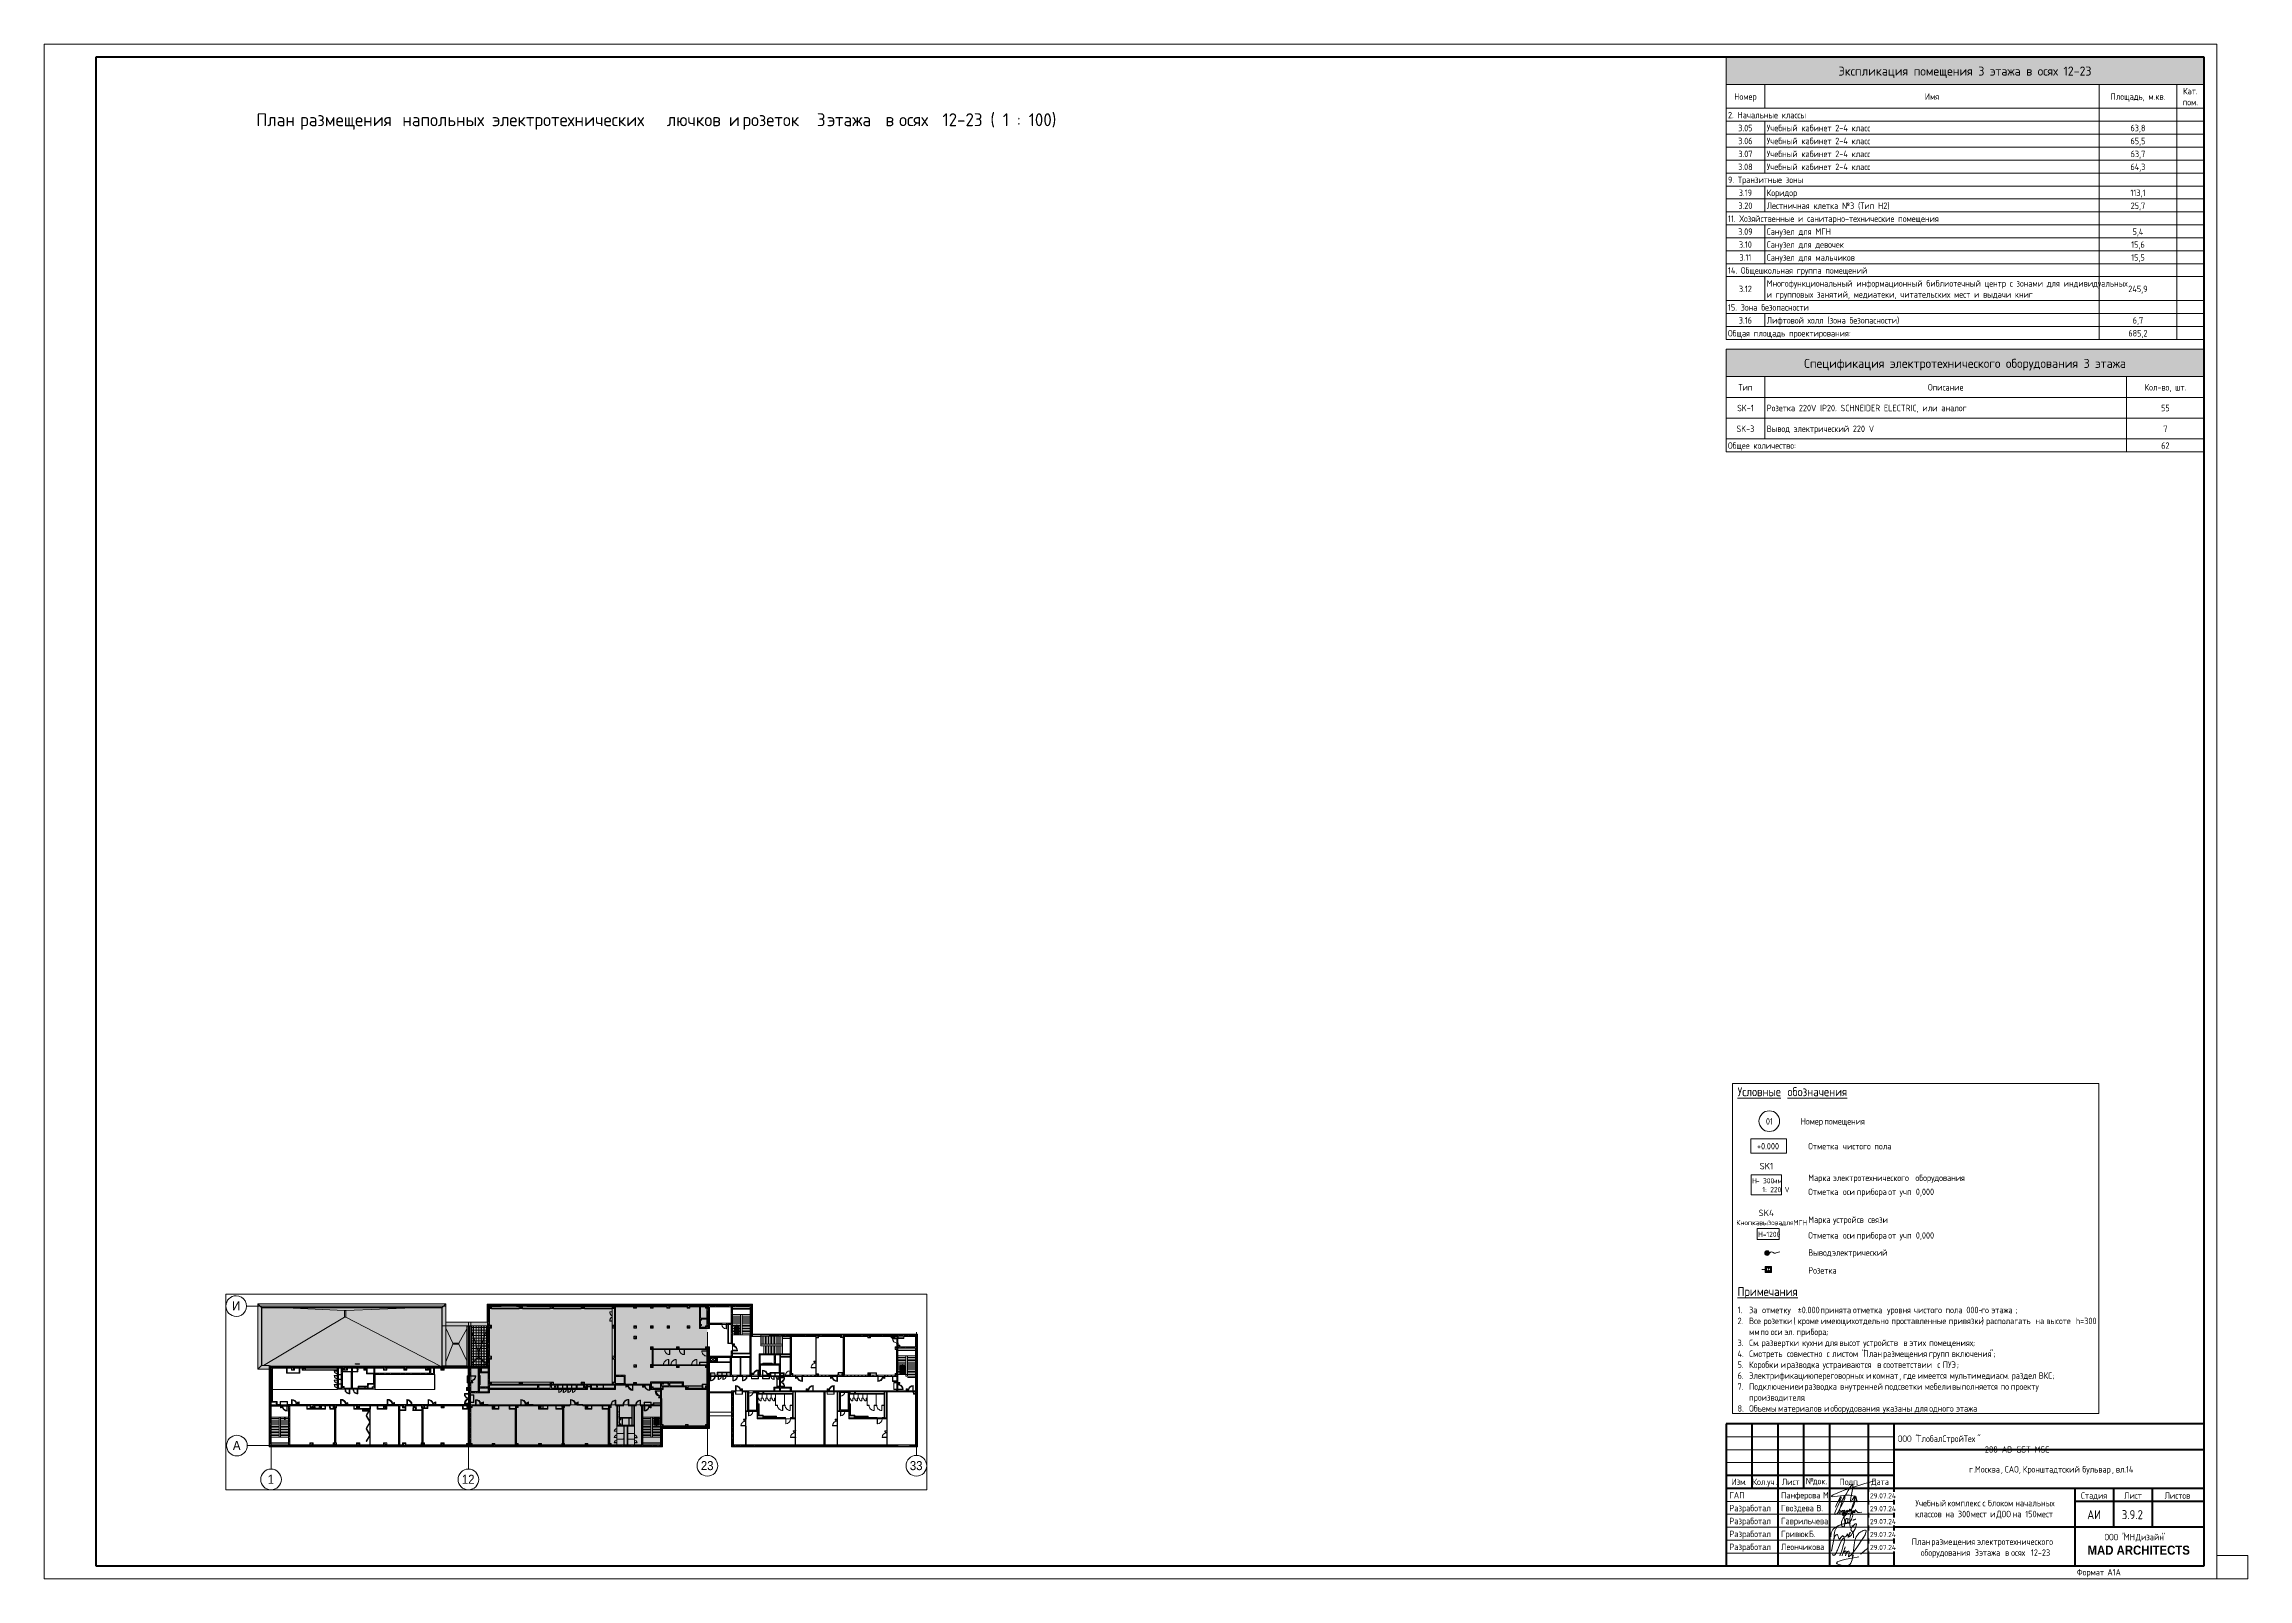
# Paper-space layout 'Layout1' of a CAD drawing. Header units: millimetres. Extents: x -841 to 12, y 0 to 594.
# The model-space entities are those that its viewports show. They can reach past a viewport. Long polylines and large blocks are cut down to what shows.
import ezdxf

# ---------------------------------------------------------------- set-up
doc = ezdxf.new("R2010")
doc.units = ezdxf.units.MM
doc.linetypes.add('200_ШТРИХ__ш1_п0_6_', pattern=[160, 100, -60])
doc.linetypes.add('Осевая', pattern=[3175, 635, -476.25, 1587.5, -476.25])
for name, color, linetype, lineweight in [('A-ANNO-NOTE', 7, 'Continuous', 9), ('A-DETL', 7, 'Continuous', 9), ('A-DETL-1', 7, 'Continuous', 5), ('A-DETL-MBND-1', 7, '200_ШТРИХ__ш1_п0_6_', 9), ('A-DOOR-6', 7, 'Continuous', 5), ('A-GENM-2', 7, 'Continuous', 5), ('A-GLAZ-2', 7, 'Continuous', 5), ('A-GLAZ-CURT-3', 7, 'Continuous', 5), ('A-GLAZ-CWMG-3', 7, 'Continuous', 5), ('A-ROOF-PATT', 7, 'Continuous', 5), ('A-WALL', 7, 'Continuous', 9), ('A-WALL-2', 7, 'Continuous', 5), ('G-ANNO-LEGN', 7, 'Continuous', 9), ('G-ANNO-SCHD', 7, 'Continuous', 9), ('G-ANNO-TEXT', 7, 'Continuous', 9), ('G-ANNO-TTLB', 7, 'Continuous', 9), ('I-WALL-3', 7, 'Continuous', 5), ('M-EQPM-1', 7, 'Continuous', 5), ('S-COLS-1', 7, 'Continuous', 5), ('S-STRS-3', 7, 'Continuous', 5), ('Оси', 7, 'Continuous', 9), ('Оси-1', 7, 'Continuous', 20), ('Оси-2', 7, 'Осевая', 9)]:
    doc.layers.add(name, color=color, linetype=linetype, lineweight=lineweight)
for name, color, linetype, lineweight, true_color in [('A-DETL-GENF-2', 1, 'Continuous', 9, 0xff0000), ('A-DETL-GENF-4', 7, 'Continuous', 5, 0xaaaaaa), ('A-DETL-GENF-5', 7, 'Continuous', 5, 0xb7b7b7), ('A-DETL-GENF-6', 7, 'Continuous', 5, 0xe2e2e2), ('A-DOOR-2', 7, 'Continuous', 5, 0xaaaaaa), ('A-DOOR-3', 7, 'Continuous', 5, 0xe2e2e2), ('A-DOOR-4', 7, 'Continuous', 5, 0xb7b7b7), ('A-DOOR-5', 7, 'Continuous', 5, 0x737373), ('A-DOOR-FRAM-2', 7, 'Continuous', 5, 0xe2e2e2), ('A-DOOR-FRAM-3', 7, 'Continuous', 5, 0xaaaaaa), ('A-DOOR-FRAM-4', 7, 'Continuous', 5, 0xb7b7b7), ('A-FLOR-1', 7, 'Continuous', 5, 0xb7b7b7), ('A-FLOR-2', 7, 'Continuous', 5, 0xaaaaaa), ('A-GENM-3', 7, 'Continuous', 5, 0x737373), ('A-GENM-4', 7, 'Continuous', 5, 0xa1a1a1), ('A-GENM-5', 7, 'Continuous', 5, 0xe2ddcd), ('A-GLAZ-3', 7, 'Continuous', 5, 0x737373), ('A-GLAZ-CURT-2', 7, 'Continuous', 5, 0x737373), ('A-GLAZ-CWMG-2', 7, 'Continuous', 5, 0x737373), ('A-GLAZ-CWMG-4', 7, 'Continuous', 5, 0x383e42), ('A-ROOF-1', 7, 'Continuous', 5, 0x737373), ('A-WALL-3', 7, 'Continuous', 5, 0x737373), ('A-WALL-4', 7, 'Continuous', 9, 0x737373), ('G-ANNO-TEXT-1', 7, 'Continuous', 9, 0x3c3c3c), ('I-WALL-1', 7, 'Continuous', 9, 0xe7e7e7), ('I-WALL-2', 7, 'Continuous', 5, 0x737373), ('I-WALL-4', 7, 'Continuous', 5, 0x787878), ('I-WALL-5', 7, 'Continuous', 5, 0xa1a1a1), ('S-COLS-2', 7, 'Continuous', 5, 0x737373), ('S-STRS-2', 7, 'Continuous', 5, 0x737373)]:
    doc.layers.add(name, color=color, linetype=linetype, lineweight=lineweight, true_color=true_color)
doc.layers.add('A-DETL-GENF-3', color=7, linetype='Continuous', lineweight=9, true_color=0xc0c0c0, transparency=0.4)
doc.layers.add('G-ANNO-NPLT', color=7, linetype='Continuous', plot=False)
doc.styles.add('Arial_1', font='arial.ttf', dxfattribs={"width": 0.9, "height": 1750})
doc.styles.add('Arial_B', font='', dxfattribs={"width": 0.9, "height": 3.5})
doc.styles.add('GOST Common_2', font='GOST_Common.ttf', dxfattribs={"width": 0.9, "height": 3.5})
doc.styles.add('GOST Common_3', font='GOST_Common.ttf', dxfattribs={"width": 0.9, "height": 2.5})
doc.styles.add('GOST Common_4', font='GOST_Common.ttf', dxfattribs={"width": 0.9, "height": 2})
doc.styles.add('GOST Common_5', font='GOST_Common.ttf', dxfattribs={"height": 5})
doc.styles.add('GOST Common_6', font='GOST_Common.ttf', dxfattribs={"height": 3.5})
doc.styles.add('ISOCPEUR_B', font='', dxfattribs={"height": 2.5})
doc.styles.get('Arial_B').set_extended_font_data('Arial', bold=True)
doc.styles.get('ISOCPEUR_B').set_extended_font_data('ISOCPEUR', bold=True)
pattern_1 = [(45, (108587.53, 0), (-285.1231, 285.1231), []), (45, (108872.65, 0), (-285.1231, 285.1231), [504.031, -100.806, 16.764, -84.042])]
pattern_2 = [(45, (-84450, -22950), (-285.1231, 285.1231), []), (45, (-84164.88, -22950), (-285.1231, 285.1231), [504.031, -100.806, 16.764, -84.042])]
pattern_3 = [(135, (108587.53, 0), (-176.7767, -176.7767), [])]
pattern_4 = [(135, (108587.53, 0), (-353.5534, -353.5534), [])]
pattern_5 = [(45, (108587.53, 0), (-353.5534, 353.5534), []), (135, (108587.53, 0), (-353.5534, -353.5534), [])]
pattern_6 = [(45, (108587.53, 0), (-176.7767, 176.7767), [])]
pattern_7 = [(135, (1826.41, 164.685), (-14.14214, -14.14214), []), (225, (1826.41, 164.685), (14.14214, -14.14214), [])]
pattern_8 = [(45, (-296.384, 164.685), (-14.1421, 14.1421), []), (135, (-296.384, 164.685), (-14.1421, -14.1421), [])]
pattern_9 = [(135, (108587.53, 0), (-377.1708, -377.1708), [533.4, -88.9, 17.78, -88.9]), (135, (108587.53, 376.94), (-377.1708, -377.1708), []), (50, (108587.53, 0), (637.6445, -55.7866), [66.675, -733.425]), (355, (108587.5, 0), (-123.3494, 668.6992), [53.34, -586.74]), (100.451, (108640.66, -4.65), (514.299, 612.908), [56.665, -623.315]), (46.184, (108587.5, 177.8), (948.7764, -147.1497), [100.012, -1100.137]), (96.636, (108666.6, 165.5), (830.909, 865.997), [84.998, -934.973]), (351.184, (108587.5, 177.8), (830.918, 865.988), [80.01, -880.11]), (21, (108676.43, 133.35), (530.6506, -357.9283), [66.675, -733.425]), (326, (108676.4, 133.35), (216.308, 644.6585), [53.34, -586.74]), (71.451, (108720.65, 103.5), (746.9596, 286.7243), [56.665, -623.315]), (37.5, (108587.53, 0), (10.81053, 295.9426), [16.764, -562.864, 16.764, -578.866, -588.962]), (37.5, (108587.53, 0), (10.81053, 295.9426), [-1175.258, 16.764, -572.198]), (7.5, (108587.53, 0), (233.8692, 350.63175), [16.764, -322.834, 16.764, -549.529, -224.472]), (7.5, (108587.53, 0), (233.8692, 350.63175), [-905.891, 16.764, -207.708]), (327.5, (108389.28, 0), (474.5678, -20.0513), [16.764, -205.486, 16.764, -676.656, -920.115]), (327.5, (108389.28, 0), (474.5678, -20.0513), [-915.67, 16.764, -903.351]), (317.5, (108300.4, 0), (518.4522, 88.9934), [16.764, -272.161, 16.764, -443.738, -653.415]), (317.5, (108300.4, 0), (518.4522, 88.9934), [-749.427, 16.764, -636.651])]
pattern_10 = [(135, (1826.41, 174.685), (-14.14214, -14.14214), []), (225, (1826.41, 174.685), (14.14214, -14.14214), [])]
pattern_11 = [(45, (-296.384, 174.685), (-14.1421, 14.1421), []), (135, (-296.384, 174.685), (-14.1421, -14.1421), [])]
pattern_12 = [(135, (1751.41, 174.685), (-14.14214, -14.14214), []), (225, (1751.41, 174.685), (14.14214, -14.14214), [])]
pattern_13 = [(45, (-371.384, 174.685), (-14.1421, 14.1421), []), (135, (-371.384, 174.685), (-14.1421, -14.1421), [])]
pattern_14 = [(45, (108587.5, 0), (-427.6843, 427.6843), []), (45, (108872.65, 0), (-427.6843, 427.6843), [])]
pattern_15 = [(135, (1776.41, 174.685), (-14.14214, -14.14214), []), (225, (1776.41, 174.685), (14.14214, -14.14214), [])]
pattern_16 = [(45, (-346.384, 174.685), (-14.1421, 14.1421), []), (135, (-346.384, 174.685), (-14.1421, -14.1421), [])]
pattern_17 = [(135, (1576.41, 164.685), (-14.14214, -14.14214), []), (225, (1576.41, 164.685), (14.14214, -14.14214), [])]
pattern_18 = [(45, (-546.384, 164.685), (-14.1421, 14.1421), []), (135, (-546.384, 164.685), (-14.1421, -14.1421), [])]
pattern_19 = [(45, (-38240, -150), (-285.123, 285.123), []), (45, (-37954.88, -150), (-285.123, 285.123), [504.031, -100.806, 16.764, -84.042])]
pattern_20 = [(45, (-38240, -7650), (-285.123, 285.123), []), (45, (-37954.88, -7650), (-285.123, 285.123), [504.031, -100.806, 16.764, -84.042])]
pattern_21 = [(135, (1951.41, 164.685), (-14.14214, -14.14214), []), (225, (1951.41, 164.685), (14.14214, -14.14214), [])]
pattern_22 = [(45, (-171.384, 164.685), (-14.1421, 14.1421), []), (135, (-171.384, 164.685), (-14.1421, -14.1421), [])]
pattern_23 = [(45, (-84450, -18850), (-285.1231, 285.1231), []), (45, (-84164.88, -18850), (-285.1231, 285.1231), [504.031, -100.806, 16.764, -84.042])]
pattern_24 = [(45, (-84450, -3800), (-285.1231, 285.1231), []), (45, (-84164.88, -3800), (-285.1231, 285.1231), [504.031, -100.806, 16.764, -84.042])]
pattern_25 = [(45, (-38240, -10950), (-285.123, 285.123), []), (45, (-37954.88, -10950), (-285.123, 285.123), [504.031, -100.806, 16.764, -84.042])]
pattern_26 = [(45, (108587.5, 0), (-530.33, 530.33), []), (135, (108587.5, 0), (-530.33, -530.33), [])]

psp = doc.layouts.get("Layout1")

# ---------------------------------------------------------------- texts
at = {"layer": 'G-ANNO-SCHD', "line_spacing_factor": 1.022761}
for s, insert, char_height, width, attachment_point, style in [('Экспликация помещения 3 этажа в осях 12-23', (-97.5, 585.3), 3.5, 118.8509, 2, 'GOST Common_6'), ('Номер', (-182.5, 574.92), 2.5, 9.896, 2, 'GOST Common_3'), ('Имя', (-110.29, 574.92), 2.5, 6.1548, 2, 'GOST Common_3'), ('Площадь, м.кв.', (-30.57, 574.92), 2.5, 23.8349, 2, 'GOST Common_3'), ('Кат.\\Pпом.', (-10.29, 577.05), 2.5, 7.5125, 2, 'GOST Common_3'), ('2. Начальные классы', (-189.25, 567.77), 2.5, 33.7611, 1, 'GOST Common_3'), ('3.05', (-182.5, 562.76), 2.5, 6.4264, 2, 'GOST Common_3'), ('3.06', (-182.5, 557.75), 2.5, 6.4264, 2, 'GOST Common_3'), ('Учебный кабинет 2-4 класс', (-174.25, 562.76), 2.5, 45.3768, 1, 'GOST Common_3'), ('Учебный кабинет 2-4 класс', (-174.25, 557.75), 2.5, 45.3768, 1, 'GOST Common_3'), ('63,8', (-30.57, 562.76), 2.5, 6.5471, 2, 'GOST Common_3'), ('65,5', (-30.57, 557.75), 2.5, 6.5471, 2, 'GOST Common_3'), ('3.08', (-182.5, 547.73), 2.5, 6.4264, 2, 'GOST Common_3'), ('3.07', (-182.5, 552.74), 2.5, 6.4264, 2, 'GOST Common_3'), ('Учебный кабинет 2-4 класс', (-174.25, 552.74), 2.5, 45.3768, 1, 'GOST Common_3'), ('Учебный кабинет 2-4 класс', (-174.25, 547.73), 2.5, 45.3768, 1, 'GOST Common_3'), ('64,3', (-30.57, 547.73), 2.5, 6.8186, 2, 'GOST Common_3'), ('63,7', (-30.57, 552.74), 2.5, 6.5471, 2, 'GOST Common_3'), ('9. Транзитные зоны', (-189.25, 542.72), 2.5, 32.1318, 1, 'GOST Common_3'), ('3.19', (-182.5, 537.7), 2.5, 5.9135, 2, 'GOST Common_3'), ('Коридор', (-174.25, 537.7), 2.5, 13.3656, 1, 'GOST Common_3'), ('113,1', (-30.57, 537.7), 2.5, 6.8789, 2, 'GOST Common_3'), ('3.20', (-182.5, 532.69), 2.5, 6.4264, 2, 'GOST Common_3'), ('Лестничная клетка №3 (Тип Н2)', (-174.25, 532.69), 2.5, 52.4971, 1, 'GOST Common_3'), ('25,7', (-30.57, 532.69), 2.5, 6.5471, 2, 'GOST Common_3'), ('11. Хозяйственные и санитарно-технические помещения', (-189.25, 527.68), 2.5, 92.8052, 1, 'GOST Common_3'), ('3.09', (-182.5, 522.67), 2.5, 6.4264, 2, 'GOST Common_3'), ('Санузел для МГН', (-174.25, 522.67), 2.5, 27.1537, 1, 'GOST Common_3'), ('5,4', (-30.57, 522.67), 2.5, 4.948, 2, 'GOST Common_3'), ('3.10', (-182.5, 517.66), 2.5, 5.9135, 2, 'GOST Common_3'), ('3.11', (-182.5, 512.65), 2.5, 5.4006, 2, 'GOST Common_3'), ('Санузел для девочек', (-174.25, 517.66), 2.5, 33.8214, 1, 'GOST Common_3'), ('Санузел для мальчиков', (-174.25, 512.65), 2.5, 38.1057, 1, 'GOST Common_3'), ('15,5', (-30.57, 512.65), 2.5, 6.0341, 2, 'GOST Common_3'), ('15,6', (-30.57, 517.66), 2.5, 6.0341, 2, 'GOST Common_3'), ('14. Общешкольная группа помещений', (-189.25, 507.64), 2.5, 60.8846, 1, 'GOST Common_3'), ('3.12', (-182.5, 500.49), 2.5, 5.9135, 2, 'GOST Common_3'), ('Многофункциональный информационный библиотечный центр с зонами для индивидуальных\\Pи групповых занятий, медиатеки, читательских мест и выдачи книг', (-174.25, 502.62), 2.5, 150.8537, 1, 'GOST Common_3'), ('245,9', (-30.57, 500.49), 2.5, 8.6892, 2, 'GOST Common_3'), ('15. Зона безопасности', (-189.25, 493.35), 2.5, 36.4764, 1, 'GOST Common_3'), ('3.16', (-182.5, 488.34), 2.5, 5.9135, 2, 'GOST Common_3'), ('Лифтовой холл (зона безопасности)', (-174.25, 488.34), 2.5, 59.0743, 1, 'GOST Common_3'), ('6,7', (-30.57, 488.34), 2.5, 4.6765, 2, 'GOST Common_3'), ('Общая площадь проектирования:', (-189.25, 483.33), 2.5, 54.5789, 1, 'GOST Common_3'), ('685,2', (-30.57, 483.33), 2.5, 8.4176, 2, 'GOST Common_3'), ('Спецификация электротехнического оборудования 3 этажа', (-97.48, 472.17), 3.5, 156.9474, 2, 'GOST Common_6'), ('Тип', (-182.5, 462.41), 2.5, 5.8833, 2, 'GOST Common_3'), ('Описание', (-104.97, 462.41), 2.5, 15.2664, 2, 'GOST Common_3'), ('Кол-во, шт.', (-19.95, 462.41), 2.5, 19.0076, 2, 'GOST Common_3'), ('SK-1', (-182.5, 454.4), 2.5, 7.5125, 2, 'GOST Common_3'), ('Розетка 220V IP20. SCHNEIDER ELECTRIC, или аналог', (-174.25, 454.4), 2.5, 85.1117, 1, 'GOST Common_3'), ('55', (-19.95, 454.4), 2.5, 3.7412, 2, 'GOST Common_3'), ('SK-3', (-182.5, 446.38), 2.5, 8.0254, 2, 'GOST Common_3'), ('Вывод электрический 220 V', (-174.25, 446.38), 2.5, 45.3466, 1, 'GOST Common_3'), ('\\fGOST Common|b0|i0|c204|p34|;\\W.9;7', (-19.95, 446.38), 2.5, 1.8706, 2, 'GOST Common_3'), ('Общее количество:', (-189.25, 439.86), 2.5, 31.1966, 1, 'GOST Common_3'), ('62', (-19.95, 439.86), 2.5, 3.7412, 2, 'GOST Common_3')]:
    psp.add_mtext(s, dxfattribs=dict(at, insert=insert, char_height=char_height, width=width, attachment_point=attachment_point, style=style))
at = {"layer": 'G-ANNO-TTLB', "attachment_point": 1}
for s, insert, char_height, width, style in [('План', (-758.83, 567.22), 5, 18.4388, 'GOST Common_5'), ('\\fGOST Common|b0|i0|c204|p34|; ', (-743.62, 567.22), 5, 2.0844, 'GOST Common_5'), ('размещения', (-741.9, 567.22), 5, 45.8565, 'GOST Common_5'), ('\\fGOST Common|b0|i0|c204|p34|; ', (-704.06, 567.22), 5, 2.0844, 'GOST Common_5'), ('напольных', (-702.34, 567.22), 5, 40.0844, 'GOST Common_5'), ('\\fGOST Common|b0|i0|c204|p34|; ', (-669.27, 567.22), 5, 2.0844, 'GOST Common_5'), ('электротехнических', (-667.55, 567.22), 5, 79.8481, 'GOST Common_5'), ('\\fGOST Common|b0|i0|c204|p34|; ', (-601.67, 567.22), 5, 2.0844, 'GOST Common_5'), ('лючков', (-599.95, 567.22), 5, 26.9367, 'GOST Common_5'), ('\\fGOST Common|b0|i0|c204|p34|; ', (-577.72, 567.22), 5, 2.0844, 'GOST Common_5'), ('\\fGOST Common|b0|i0|c204|p34|;и', (-576, 567.22), 5, 4.3291, 'GOST Common_5'), ('\\fGOST Common|b0|i0|c204|p34|; ', (-572.43, 567.22), 5, 2.0844, 'GOST Common_5'), ('розеток', (-570.71, 567.22), 5, 31.2658, 'GOST Common_5'), (' 3 ', (-544.91, 567.22), 5, 8.4979, 'GOST Common_5'), ('этажа', (-537.9, 567.22), 5, 25.2532, 'GOST Common_5'), ('\\fGOST Common|b0|i0|c204|p34|; ', (-517.07, 567.22), 5, 2.0844, 'GOST Common_5'), ('\\fGOST Common|b0|i0|c204|p34|;в', (-515.35, 567.22), 5, 4.3291, 'GOST Common_5'), ('\\fGOST Common|b0|i0|c204|p34|; ', (-511.77, 567.22), 5, 2.0844, 'GOST Common_5'), ('осях', (-510.05, 567.22), 5, 16.6751, 'GOST Common_5'), (' 12-23 ( 1 : 100)', (-496.3, 567.22), 5, 52.5907, 'GOST Common_5'), ('ООО', (-123.53, 55.52), 2.5, 6.4937, 'GOST Common_3'), (' "', (-118.17, 55.52), 2.5, 2.5975, 'GOST Common_3'), ('ГлобалСтройТех', (-116.03, 55.52), 2.5, 28.2114, 'GOST Common_3'), ('"                                                                               288-AB-GST-MSC', (-92.75, 55.52), 2.5, 105.1974, 'GOST Common_3'), ('\\fGOST Common|b0|i0|c204|p34|;\\W.9;г', (-95.9, 43.66), 2.5, 1.9481, 'GOST Common_3'), ('Москва', (-93.64, 43.66), 2.5, 12.1215, 'GOST Common_3'), ('САО', (-82.09, 43.66), 2.5, 6.5658, 'GOST Common_3'), ('Кронштадтский', (-75.12, 43.66), 2.5, 26.9848, 'GOST Common_3'), ('\\fGOST Common|b0|i0|c204|p34|;\\W.9; ', (-52.86, 43.66), 2.5, 0.938, 'GOST Common_3'), ('бульвар', (-52.08, 43.66), 2.5, 13.8532, 'GOST Common_3'), ('вл', (-39.11, 43.66), 2.5, 3.8962, 'GOST Common_3'), ('.14', (-35.89, 43.66), 2.5, 4.3291, 'GOST Common_3'), ('\\fGOST Common|b0|i0|c204|p34|;\\W.9;.', (-94.29, 43.66), 2.5, 0.7937, 'GOST Common_3'), (', ', (-83.64, 43.66), 2.5, 1.8759, 'GOST Common_3'), (', ', (-76.67, 43.66), 2.5, 1.8759, 'GOST Common_3'), (', ', (-40.65, 43.66), 2.5, 1.8759, 'GOST Common_3'), ('Учебный', (-116.7, 30.59), 2.5, 14.0696, 'GOST Common_3'), ('классов', (-116.82, 26.36), 2.5, 13.2759, 'GOST Common_3'), ('\\fGOST Common|b0|i0|c204|p34|;\\W.9; ', (-105.87, 26.36), 2.5, 0.938, 'GOST Common_3'), ('\\fGOST Common|b0|i0|c204|p34|;\\W.9; ', (-105.1, 30.59), 2.5, 0.938, 'GOST Common_3'), ('на', (-105.1, 26.36), 2.5, 4.1127, 'GOST Common_3'), ('комплекс', (-104.32, 30.59), 2.5, 15.5127, 'GOST Common_3'), (' 300 ', (-101.7, 26.36), 2.5, 7.7203, 'GOST Common_3'), ('мест', (-95.33, 26.36), 2.5, 8.2253, 'GOST Common_3'), ('\\fGOST Common|b0|i0|c204|p34|;\\W.9; ', (-91.52, 30.59), 2.5, 0.938, 'GOST Common_3'), ('\\fGOST Common|b0|i0|c204|p34|;\\W.9;с', (-90.75, 30.59), 2.5, 1.6595, 'GOST Common_3'), ('\\fGOST Common|b0|i0|c204|p34|;\\W.9; ', (-89.38, 30.59), 2.5, 0.938, 'GOST Common_3'), ('\\fGOST Common|b0|i0|c204|p34|;\\W.9; ', (-88.55, 26.36), 2.5, 0.938, 'GOST Common_3'), ('блоком', (-88.61, 30.59), 2.5, 11.9051, 'GOST Common_3'), ('\\fGOST Common|b0|i0|c204|p34|;\\W.9;и', (-87.77, 26.36), 2.5, 1.9481, 'GOST Common_3'), ('\\fGOST Common|b0|i0|c204|p34|;\\W.9; ', (-86.17, 26.36), 2.5, 0.938, 'GOST Common_3'), ('ДОО', (-85.39, 26.36), 2.5, 6.7823, 'GOST Common_3'), ('\\fGOST Common|b0|i0|c204|p34|;\\W.9; ', (-79.8, 26.36), 2.5, 0.938, 'GOST Common_3'), ('на', (-79.02, 26.36), 2.5, 4.1127, 'GOST Common_3'), ('\\fGOST Common|b0|i0|c204|p34|;\\W.9; ', (-78.78, 30.59), 2.5, 0.938, 'GOST Common_3'), ('начальных', (-78.01, 30.59), 2.5, 18.1823, 'GOST Common_3'), (' 150 ', (-75.63, 26.36), 2.5, 7.143, 'GOST Common_3'), ('мест', (-69.73, 26.36), 2.5, 8.2253, 'GOST Common_3'), ('АИ', (-50.19, 26.62), 3.5, 6.5658, 'GOST Common_2'), ('3.9.2', (-36.8, 26.62), 3.5, 10.462, 'GOST Common_2'), ('План', (-118.1, 15.66), 2.5, 8.2253, 'GOST Common_3'), ('оборудования', (-114.65, 11.42), 2.5, 23.5937, 'GOST Common_3'), ('\\fGOST Common|b0|i0|c204|p34|;\\W.9; ', (-111.32, 15.66), 2.5, 0.938, 'GOST Common_3'), ('размещения', (-110.54, 15.66), 2.5, 20.5633, 'GOST Common_3'), (' 3 ', (-95.18, 11.42), 2.5, 3.824, 'GOST Common_3'), ('\\fGOST Common|b0|i0|c204|p34|;\\W.9; ', (-93.58, 15.66), 2.5, 0.938, 'GOST Common_3'), ('электротехнического', (-92.8, 15.66), 2.5, 37.7354, 'GOST Common_3'), ('этажа', (-92.03, 11.42), 2.5, 11.1835, 'GOST Common_3'), ('\\fGOST Common|b0|i0|c204|p34|;\\W.9; ', (-82.8, 11.42), 2.5, 0.938, 'GOST Common_3'), ('\\fGOST Common|b0|i0|c204|p34|;\\W.9;в', (-82.03, 11.42), 2.5, 1.9481, 'GOST Common_3'), ('\\fGOST Common|b0|i0|c204|p34|;\\W.9; ', (-80.42, 11.42), 2.5, 0.938, 'GOST Common_3'), ('осях', (-79.64, 11.42), 2.5, 7.5038, 'GOST Common_3'), (' 12-23', (-73.45, 11.42), 2.5, 10.1013, 'GOST Common_3')]:
    psp.add_mtext(s, dxfattribs=dict(at, insert=insert, char_height=char_height, width=width, style=style))

msp = doc.modelspace()

# ---------------------------------------------------------------- texts
at = {"layer": 'G-ANNO-TEXT', "attachment_point": 1}
for s, insert, char_height, width, style in [('\\LУсловные', (86259.98, 3155.32), 3.5, 22.1506, 'GOST Common_2'), ('\\L\\fGOST Common|b0|i0|c204|p34|;\\W.9;\\L ', (86278.25, 3155.32), 3.5, 1.2987, 'GOST Common_2'), ('\\Lобозначения', (86279.33, 3155.32), 3.5, 30.1595, 'GOST Common_2'), ('01', (86270.95, 3143.35), 2.5, 3.319, 'GOST Common_3'), ('Номер', (86284.4, 3143.35), 2.5, 10.1734, 'GOST Common_3'), ('\\fGOST Common|b0|i0|c204|p34|;\\W.9; ', (86292.79, 3143.35), 2.5, 0.938, 'GOST Common_3'), ('помещения', (86293.56, 3143.35), 2.5, 18.543, 'GOST Common_3'), ('+0.000', (86267.51, 3133.72), 2.5, 10.5342, 'GOST Common_3'), ('Отметка', (86287.33, 3133.72), 2.5, 15.2962, 'GOST Common_3'), ('\\fGOST Common|b0|i0|c204|p34|;\\W.9; ', (86299.95, 3133.72), 2.5, 0.938, 'GOST Common_3'), ('чистого', (86300.73, 3133.72), 2.5, 13.8532, 'GOST Common_3'), ('\\fGOST Common|b0|i0|c204|p34|;\\W.9; ', (86312.16, 3133.72), 2.5, 0.938, 'GOST Common_3'), ('пола', (86312.93, 3133.72), 2.5, 8.0089, 'GOST Common_3'), ('\\fGOST Common|b0|i0|c204|p34|;\\W.9; ', (86319.54, 3133.72), 2.5, 0.938, 'GOST Common_3'), ('SK1', (86268.5, 3126.03), 2.5, 6.5738, 'ISOCPEUR_B'), ('Отметка', (86287.33, 3116.08), 2.5, 15.2962, 'GOST Common_3'), ('Марка', (86287.33, 3121.48), 2.5, 10.6785, 'GOST Common_3'), ('\\fGOST Common|b0|i0|c204|p34|;\\W.9; ', (86296.14, 3121.48), 2.5, 0.938, 'GOST Common_3'), ('электротехнического', (86296.92, 3121.48), 2.5, 37.7354, 'GOST Common_3'), ('\\fGOST Common|b0|i0|c204|p34|;\\W.9; ', (86299.95, 3116.08), 2.5, 0.938, 'GOST Common_3'), ('оси', (86300.73, 3116.08), 2.5, 5.5557, 'GOST Common_3'), ('\\fGOST Common|b0|i0|c204|p34|;\\W.9; ', (86305.31, 3116.08), 2.5, 0.938, 'GOST Common_3'), ('прибора', (86306.09, 3116.08), 2.5, 13.8532, 'GOST Common_3'), ('\\fGOST Common|b0|i0|c204|p34|;\\W.9; ', (86317.52, 3116.08), 2.5, 0.938, 'GOST Common_3'), ('от', (86318.29, 3116.08), 2.5, 4.4013, 'GOST Common_3'), ('\\fGOST Common|b0|i0|c204|p34|;\\W.9; ', (86321.92, 3116.08), 2.5, 0.938, 'GOST Common_3'), ('учп', (86322.69, 3116.08), 2.5, 5.8443, 'GOST Common_3'), ('\\fGOST Common|b0|i0|c204|p34|;\\W.9; ', (86328.05, 3121.48), 2.5, 0.938, 'GOST Common_3'), ('оборудования', (86328.83, 3121.48), 2.5, 23.5937, 'GOST Common_3'), (' 0,000', (86327.52, 3116.08), 2.5, 9.6684, 'GOST Common_3'), ('SK4', (86268.1, 3107.91), 2.5, 7.4557, 'ISOCPEUR_B'), ('Марка', (86287.33, 3105.28), 2.5, 10.6785, 'GOST Common_3'), ('\\fGOST Common|b0|i0|c204|p34|;\\W.9; ', (86296.14, 3105.28), 2.5, 0.938, 'GOST Common_3'), ('устройсв', (86296.92, 3105.28), 2.5, 15.5127, 'GOST Common_3'), ('\\fGOST Common|b0|i0|c204|p34|;\\W.9; ', (86309.72, 3105.28), 2.5, 0.938, 'GOST Common_3'), ('связи', (86310.49, 3105.28), 2.5, 9.3076, 'GOST Common_3'), ('Отметка', (86287.33, 3099.21), 2.5, 15.2962, 'GOST Common_3'), ('\\fGOST Common|b0|i0|c204|p34|;\\W.9; ', (86299.95, 3099.21), 2.5, 0.938, 'GOST Common_3'), ('оси', (86300.73, 3099.21), 2.5, 5.5557, 'GOST Common_3'), ('\\fGOST Common|b0|i0|c204|p34|;\\W.9; ', (86305.31, 3099.21), 2.5, 0.938, 'GOST Common_3'), ('прибора', (86306.09, 3099.21), 2.5, 13.8532, 'GOST Common_3'), ('\\fGOST Common|b0|i0|c204|p34|;\\W.9; ', (86317.52, 3099.21), 2.5, 0.938, 'GOST Common_3'), ('от', (86318.29, 3099.21), 2.5, 4.4013, 'GOST Common_3'), ('\\fGOST Common|b0|i0|c204|p34|;\\W.9; ', (86321.92, 3099.21), 2.5, 0.938, 'GOST Common_3'), ('учп', (86322.69, 3099.21), 2.5, 5.8443, 'GOST Common_3'), (' 0,000', (86327.52, 3099.21), 2.5, 9.6684, 'GOST Common_3'), ('Вывод', (86287.33, 3092.55), 2.5, 10.2456, 'GOST Common_3'), ('\\fGOST Common|b0|i0|c204|p34|;\\W.9; ', (86295.79, 3092.55), 2.5, 0.938, 'GOST Common_3'), ('электрический', (86296.56, 3092.55), 2.5, 25.5418, 'GOST Common_3'), ('Розетка', (86287.33, 3085.65), 2.5, 14.4304, 'GOST Common_3'), ('\\LПримечания', (86259.98, 3077.98), 3.5, 28.4278, 'GOST Common_2'), ('1.', (86259.98, 3070.34), 2.5, 5.4117, 'GOST Common_3'), ('2.', (86259.98, 3066.11), 2.5, 5.4117, 'GOST Common_3'), ('За', (86264.44, 3070.34), 2.5, 4.257, 'GOST Common_3'), ('Все', (86264.44, 3066.11), 2.5, 5.8443, 'GOST Common_3'), ('\\fGOST Common|b0|i0|c204|p34|;\\W.9; ', (86269.26, 3066.11), 2.5, 0.938, 'GOST Common_3'), ('отметку', (86269.5, 3070.34), 2.5, 14.8633, 'GOST Common_3'), ('розетки', (86270.04, 3066.11), 2.5, 13.9975, 'GOST Common_3'), (' (', (86281.59, 3066.11), 2.5, 2.0203, 'GOST Common_3'), (' ±0.000 ', (86281.77, 3070.34), 2.5, 12.4101, 'GOST Common_3'), ('кроме', (86283.25, 3066.11), 2.5, 9.957, 'GOST Common_3'), ('\\fGOST Common|b0|i0|c204|p34|;\\W.9; ', (86291.47, 3066.11), 2.5, 0.938, 'GOST Common_3'), ('принята', (86292.01, 3070.34), 2.5, 14.3582, 'GOST Common_3'), ('имеющих', (86292.24, 3066.11), 2.5, 15.0797, 'GOST Common_3'), ('\\fGOST Common|b0|i0|c204|p34|;\\W.9; ', (86303.85, 3070.34), 2.5, 0.938, 'GOST Common_3'), ('\\fGOST Common|b0|i0|c204|p34|;\\W.9; ', (86304.69, 3066.11), 2.5, 0.938, 'GOST Common_3'), ('отметка', (86304.63, 3070.34), 2.5, 15.0797, 'GOST Common_3'), ('отдельно', (86305.46, 3066.11), 2.5, 16.0899, 'GOST Common_3'), ('\\fGOST Common|b0|i0|c204|p34|;\\W.9; ', (86317.07, 3070.34), 2.5, 0.938, 'GOST Common_3'), ('уровня', (86317.84, 3070.34), 2.5, 11.6886, 'GOST Common_3'), ('\\fGOST Common|b0|i0|c204|p34|;\\W.9; ', (86318.73, 3066.11), 2.5, 0.938, 'GOST Common_3'), ('проставленные', (86319.51, 3066.11), 2.5, 25.9747, 'GOST Common_3'), ('\\fGOST Common|b0|i0|c204|p34|;\\W.9; ', (86327.49, 3070.34), 2.5, 0.938, 'GOST Common_3'), ('чистого', (86328.26, 3070.34), 2.5, 13.8532, 'GOST Common_3'), ('\\fGOST Common|b0|i0|c204|p34|;\\W.9; ', (86339.69, 3070.34), 2.5, 0.938, 'GOST Common_3'), ('пола', (86340.46, 3070.34), 2.5, 8.0089, 'GOST Common_3'), ('\\fGOST Common|b0|i0|c204|p34|;\\W.9; ', (86340.94, 3066.11), 2.5, 0.938, 'GOST Common_3'), ('привязки', (86341.71, 3066.11), 2.5, 15.4405, 'GOST Common_3'), (' 000-', (86347.07, 3070.34), 2.5, 8.7304, 'GOST Common_3'), ('го', (86354.28, 3070.34), 2.5, 3.8962, 'GOST Common_3'), (') ', (86354.45, 3066.11), 2.5, 2.0203, 'GOST Common_3'), ('располагать', (86356.12, 3066.11), 2.5, 22.2949, 'GOST Common_3'), ('\\fGOST Common|b0|i0|c204|p34|;\\W.9; ', (86357.49, 3070.34), 2.5, 0.938, 'GOST Common_3'), ('этажа', (86358.26, 3070.34), 2.5, 11.1835, 'GOST Common_3'), ('\\fGOST Common|b0|i0|c204|p34|;\\W.9;;', (86367.49, 3070.34), 2.5, 0.938, 'GOST Common_3'), ('\\fGOST Common|b0|i0|c204|p34|;\\W.9; ', (86374.52, 3066.11), 2.5, 0.938, 'GOST Common_3'), ('на', (86375.29, 3066.11), 2.5, 4.1127, 'GOST Common_3'), ('\\fGOST Common|b0|i0|c204|p34|;\\W.9; ', (86378.68, 3066.11), 2.5, 0.938, 'GOST Common_3'), ('высоте', (86379.46, 3066.11), 2.5, 12.1215, 'GOST Common_3'), (' h=300 ', (86389.46, 3066.11), 2.5, 11.6165, 'GOST Common_3'), ('3.', (86259.98, 3057.64), 2.5, 5.4117, 'GOST Common_3'), ('См', (86264.44, 3057.64), 2.5, 4.1127, 'GOST Common_3'), ('мм', (86264.44, 3061.87), 2.5, 4.3291, 'GOST Common_3'), ('\\fGOST Common|b0|i0|c204|p34|;\\W.9; ', (86268.01, 3061.87), 2.5, 0.938, 'GOST Common_3'), ('. ', (86267.84, 3057.64), 2.5, 1.7316, 'GOST Common_3'), ('по', (86268.79, 3061.87), 2.5, 3.8962, 'GOST Common_3'), ('развертки', (86269.26, 3057.64), 2.5, 18.1101, 'GOST Common_3'), ('\\fGOST Common|b0|i0|c204|p34|;\\W.9; ', (86272, 3061.87), 2.5, 0.938, 'GOST Common_3'), ('оси', (86272.78, 3061.87), 2.5, 5.5557, 'GOST Common_3'), ('\\fGOST Common|b0|i0|c204|p34|;\\W.9; ', (86277.36, 3061.87), 2.5, 0.938, 'GOST Common_3'), ('эл', (86278.13, 3061.87), 2.5, 3.8962, 'GOST Common_3'), ('. ', (86281.35, 3061.87), 2.5, 1.7316, 'GOST Common_3'), ('прибора', (86282.78, 3061.87), 2.5, 13.8532, 'GOST Common_3'), ('\\fGOST Common|b0|i0|c204|p34|;\\W.9; ', (86284.21, 3057.64), 2.5, 0.938, 'GOST Common_3'), ('кухни', (86284.98, 3057.64), 2.5, 9.7405, 'GOST Common_3'), ('\\fGOST Common|b0|i0|c204|p34|;\\W.9; ', (86293.02, 3057.64), 2.5, 0.938, 'GOST Common_3'), ('для', (86293.79, 3057.64), 2.5, 5.8443, 'GOST Common_3'), ('; ', (86294.21, 3061.87), 2.5, 1.8759, 'GOST Common_3'), ('\\fGOST Common|b0|i0|c204|p34|;\\W.9; ', (86298.61, 3057.64), 2.5, 0.938, 'GOST Common_3'), ('высот', (86299.39, 3057.64), 2.5, 10.1734, 'GOST Common_3'), ('\\fGOST Common|b0|i0|c204|p34|;\\W.9; ', (86307.78, 3057.64), 2.5, 0.938, 'GOST Common_3'), (' "', (86306.59, 3053.41), 2.5, 2.5975, 'GOST Common_3'), ('устройств', (86308.56, 3057.64), 2.5, 17.9658, 'GOST Common_3'), ('\\fGOST Common|b0|i0|c204|p34|;\\W.9; ', (86323.38, 3057.64), 2.5, 0.938, 'GOST Common_3'), ('\\fGOST Common|b0|i0|c204|p34|;\\W.9;в', (86324.15, 3057.64), 2.5, 1.9481, 'GOST Common_3'), ('\\fGOST Common|b0|i0|c204|p34|;\\W.9; ', (86325.76, 3057.64), 2.5, 0.938, 'GOST Common_3'), ('этих', (86326.53, 3057.64), 2.5, 8.2975, 'GOST Common_3'), ('\\fGOST Common|b0|i0|c204|p34|;\\W.9; ', (86333.38, 3057.64), 2.5, 0.938, 'GOST Common_3'), ('помещениях', (86334.15, 3057.64), 2.5, 20.4911, 'GOST Common_3'), ('\\fGOST Common|b0|i0|c204|p34|;\\W.9;;', (86351.06, 3057.64), 2.5, 0.938, 'GOST Common_3'), ('";', (86357.67, 3053.41), 2.5, 2.5975, 'GOST Common_3'), ('4.', (86259.98, 3053.41), 2.5, 5.4117, 'GOST Common_3'), ('5.', (86259.98, 3049.17), 2.5, 5.4117, 'GOST Common_3'), ('Смотреть', (86264.44, 3053.41), 2.5, 16.8114, 'GOST Common_3'), ('Коробки', (86264.44, 3049.17), 2.5, 13.8532, 'GOST Common_3'), ('\\fGOST Common|b0|i0|c204|p34|;\\W.9; ', (86275.87, 3049.17), 2.5, 0.938, 'GOST Common_3'), ('\\fGOST Common|b0|i0|c204|p34|;\\W.9;и', (86276.65, 3049.17), 2.5, 1.9481, 'GOST Common_3'), ('\\fGOST Common|b0|i0|c204|p34|;\\W.9; ', (86278.25, 3049.17), 2.5, 0.938, 'GOST Common_3'), ('\\fGOST Common|b0|i0|c204|p34|;\\W.9; ', (86278.31, 3053.41), 2.5, 0.938, 'GOST Common_3'), ('совместно', (86279.09, 3053.41), 2.5, 17.6772, 'GOST Common_3'), ('разводка', (86279.03, 3049.17), 2.5, 15.8734, 'GOST Common_3'), ('\\fGOST Common|b0|i0|c204|p34|;\\W.9; ', (86292.12, 3049.17), 2.5, 0.938, 'GOST Common_3'), ('устраиваются', (86292.9, 3049.17), 2.5, 24.6759, 'GOST Common_3'), ('\\fGOST Common|b0|i0|c204|p34|;\\W.9; ', (86293.67, 3053.41), 2.5, 0.938, 'GOST Common_3'), ('\\fGOST Common|b0|i0|c204|p34|;\\W.9;с', (86294.45, 3053.41), 2.5, 1.6595, 'GOST Common_3'), ('\\fGOST Common|b0|i0|c204|p34|;\\W.9; ', (86295.82, 3053.41), 2.5, 0.938, 'GOST Common_3'), ('листом', (86296.59, 3053.41), 2.5, 12.1215, 'GOST Common_3'), ('План', (86308.73, 3053.41), 2.5, 8.2253, 'GOST Common_3'), ('\\fGOST Common|b0|i0|c204|p34|;\\W.9; ', (86313.26, 3049.17), 2.5, 0.938, 'GOST Common_3'), ('\\fGOST Common|b0|i0|c204|p34|;\\W.9;в', (86314.03, 3049.17), 2.5, 1.9481, 'GOST Common_3'), ('\\fGOST Common|b0|i0|c204|p34|;\\W.9; ', (86315.52, 3053.41), 2.5, 0.938, 'GOST Common_3'), ('\\fGOST Common|b0|i0|c204|p34|;\\W.9; ', (86315.64, 3049.17), 2.5, 0.938, 'GOST Common_3'), ('размещения', (86316.29, 3053.41), 2.5, 20.5633, 'GOST Common_3'), ('соответствии', (86316.41, 3049.17), 2.5, 24.3152, 'GOST Common_3'), ('\\fGOST Common|b0|i0|c204|p34|;\\W.9; ', (86333.26, 3053.41), 2.5, 0.938, 'GOST Common_3'), ('групп', (86334.03, 3053.41), 2.5, 9.7405, 'GOST Common_3'), ('\\fGOST Common|b0|i0|c204|p34|;\\W.9; ', (86336.48, 3049.17), 2.5, 0.938, 'GOST Common_3'), ('\\fGOST Common|b0|i0|c204|p34|;\\W.9;с', (86337.25, 3049.17), 2.5, 1.6595, 'GOST Common_3'), ('\\fGOST Common|b0|i0|c204|p34|;\\W.9; ', (86338.62, 3049.17), 2.5, 0.938, 'GOST Common_3'), ('ПУЭ', (86339.39, 3049.17), 2.5, 6.5658, 'GOST Common_3'), ('\\fGOST Common|b0|i0|c204|p34|;\\W.9; ', (86342.07, 3053.41), 2.5, 0.938, 'GOST Common_3'), ('включения', (86342.85, 3053.41), 2.5, 17.9658, 'GOST Common_3'), ('\\fGOST Common|b0|i0|c204|p34|;\\W.9;;', (86344.81, 3049.17), 2.5, 0.938, 'GOST Common_3'), ('7.', (86259.98, 3040.71), 2.5, 5.4117, 'GOST Common_3'), ('6.', (86259.98, 3044.94), 2.5, 5.4117, 'GOST Common_3'), ('Электрификацию', (86264.44, 3044.94), 2.5, 29.438, 'GOST Common_3'), ('Подключение', (86264.44, 3040.71), 2.5, 22.0785, 'GOST Common_3'), ('\\fGOST Common|b0|i0|c204|p34|;\\W.9; ', (86282.66, 3040.71), 2.5, 0.938, 'GOST Common_3'), ('\\fGOST Common|b0|i0|c204|p34|;\\W.9;и', (86283.43, 3040.71), 2.5, 1.9481, 'GOST Common_3'), ('\\fGOST Common|b0|i0|c204|p34|;\\W.9; ', (86285.04, 3040.71), 2.5, 0.938, 'GOST Common_3'), ('разводка', (86285.81, 3040.71), 2.5, 15.8734, 'GOST Common_3'), ('\\fGOST Common|b0|i0|c204|p34|;\\W.9; ', (86288.73, 3044.94), 2.5, 0.938, 'GOST Common_3'), ('переговорных', (86289.51, 3044.94), 2.5, 23.5937, 'GOST Common_3'), ('\\fGOST Common|b0|i0|c204|p34|;\\W.9; ', (86298.91, 3040.71), 2.5, 0.938, 'GOST Common_3'), ('внутренней', (86299.68, 3040.71), 2.5, 19.9861, 'GOST Common_3'), ('\\fGOST Common|b0|i0|c204|p34|;\\W.9; ', (86308.97, 3044.94), 2.5, 0.938, 'GOST Common_3'), ('\\fGOST Common|b0|i0|c204|p34|;\\W.9;и', (86309.75, 3044.94), 2.5, 1.9481, 'GOST Common_3'), ('\\fGOST Common|b0|i0|c204|p34|;\\W.9; ', (86311.35, 3044.94), 2.5, 0.938, 'GOST Common_3'), ('комнат', (86312.13, 3044.94), 2.5, 12.6266, 'GOST Common_3'), ('\\fGOST Common|b0|i0|c204|p34|;\\W.9; ', (86316.18, 3040.71), 2.5, 0.938, 'GOST Common_3'), ('подсветки', (86316.95, 3040.71), 2.5, 17.7494, 'GOST Common_3'), (', ', (86322.54, 3044.94), 2.5, 1.8759, 'GOST Common_3'), ('где', (86324.09, 3044.94), 2.5, 5.8443, 'GOST Common_3'), ('\\fGOST Common|b0|i0|c204|p34|;\\W.9; ', (86328.91, 3044.94), 2.5, 0.938, 'GOST Common_3'), ('имеется', (86329.69, 3044.94), 2.5, 14.0696, 'GOST Common_3'), ('\\fGOST Common|b0|i0|c204|p34|;\\W.9; ', (86331.59, 3040.71), 2.5, 0.938, 'GOST Common_3'), ('мебели', (86332.37, 3040.71), 2.5, 11.9051, 'GOST Common_3'), ('\\fGOST Common|b0|i0|c204|p34|;\\W.9; ', (86341.3, 3044.94), 2.5, 0.938, 'GOST Common_3'), ('\\fGOST Common|b0|i0|c204|p34|;\\W.9; ', (86342.19, 3040.71), 2.5, 0.938, 'GOST Common_3'), ('мультимедиа', (86342.07, 3044.94), 2.5, 22.5835, 'GOST Common_3'), ('выполняется', (86342.96, 3040.71), 2.5, 21.862, 'GOST Common_3'), ('\\fGOST Common|b0|i0|c204|p34|;\\W.9; ', (86360.7, 3044.94), 2.5, 0.938, 'GOST Common_3'), ('\\fGOST Common|b0|i0|c204|p34|;\\W.9; ', (86361, 3040.71), 2.5, 0.938, 'GOST Common_3'), ('см', (86361.48, 3044.94), 2.5, 3.824, 'GOST Common_3'), ('по', (86361.78, 3040.71), 2.5, 3.8962, 'GOST Common_3'), ('. ', (86364.63, 3044.94), 2.5, 1.7316, 'GOST Common_3'), ('\\fGOST Common|b0|i0|c204|p34|;\\W.9; ', (86364.99, 3040.71), 2.5, 0.938, 'GOST Common_3'), ('проекту', (86365.76, 3040.71), 2.5, 14.1418, 'GOST Common_3'), ('раздел', (86366.06, 3044.94), 2.5, 11.7608, 'GOST Common_3'), ('\\fGOST Common|b0|i0|c204|p34|;\\W.9; ', (86375.77, 3044.94), 2.5, 0.938, 'GOST Common_3'), ('ВКС', (86376.54, 3044.94), 2.5, 6.3494, 'GOST Common_3'), ('\\fGOST Common|b0|i0|c204|p34|;\\W.9; ', (86377.43, 3040.71), 2.5, 0.938, 'GOST Common_3'), ('\\fGOST Common|b0|i0|c204|p34|;\\W.9;;', (86381.78, 3044.94), 2.5, 0.938, 'GOST Common_3'), ('8.', (86259.98, 3032.24), 2.5, 5.4117, 'GOST Common_3'), ('Объемы', (86264.44, 3032.24), 2.5, 12.6987, 'GOST Common_3'), ('производителя', (86264.44, 3036.47), 2.5, 25.6861, 'GOST Common_3'), ('\\fGOST Common|b0|i0|c204|p34|;\\W.9; ', (86274.92, 3032.24), 2.5, 0.938, 'GOST Common_3'), ('материалов', (86275.69, 3032.24), 2.5, 20.6354, 'GOST Common_3'), ('\\fGOST Common|b0|i0|c204|p34|;\\W.9;.', (86285.64, 3036.47), 2.5, 0.7937, 'GOST Common_3'), ('\\fGOST Common|b0|i0|c204|p34|;\\W.9; ', (86292.72, 3032.24), 2.5, 0.938, 'GOST Common_3'), ('\\fGOST Common|b0|i0|c204|p34|;\\W.9;и', (86293.49, 3032.24), 2.5, 1.9481, 'GOST Common_3'), ('\\fGOST Common|b0|i0|c204|p34|;\\W.9; ', (86295.1, 3032.24), 2.5, 0.938, 'GOST Common_3'), ('оборудования', (86295.87, 3032.24), 2.5, 23.5937, 'GOST Common_3'), ('\\fGOST Common|b0|i0|c204|p34|;\\W.9; ', (86315.34, 3032.24), 2.5, 0.938, 'GOST Common_3'), ('указаны', (86316.12, 3032.24), 2.5, 14.1418, 'GOST Common_3'), ('\\fGOST Common|b0|i0|c204|p34|;\\W.9; ', (86327.78, 3032.24), 2.5, 0.938, 'GOST Common_3'), ('для', (86328.56, 3032.24), 2.5, 5.8443, 'GOST Common_3'), ('\\fGOST Common|b0|i0|c204|p34|;\\W.9; ', (86333.38, 3032.24), 2.5, 0.938, 'GOST Common_3'), ('одного', (86334.15, 3032.24), 2.5, 11.6886, 'GOST Common_3'), ('\\fGOST Common|b0|i0|c204|p34|;\\W.9; ', (86343.8, 3032.24), 2.5, 0.938, 'GOST Common_3'), ('этажа', (86344.57, 3032.24), 2.5, 11.1835, 'GOST Common_3'), ('\\fGOST Common|b0|i0|c204|p34|;\\W.9; ', (86353.8, 3032.24), 2.5, 0.938, 'GOST Common_3')]:
    msp.add_mtext(s, dxfattribs=dict(at, insert=insert, char_height=char_height, width=width, style=style))
at = {"layer": 'G-ANNO-TEXT-1', "char_height": 2, "attachment_point": 1, "style": 'GOST Common_4'}
for s, insert, width in [('\\fGOST Common|b0|i0|c204|p34|;\\W.9;Н', (86265.6, 3120.11), 1.8038), ('- 300 ', (86267.09, 3120.11), 7.8646), ('   1: 220 V', (86265.6, 3116.67), 12.4823), ('мм', (86273.58, 3120.11), 3.6076), ('Кнопка', (86259.45, 3103.91), 9.957), ('\\fGOST Common|b0|i0|c204|p34|;\\W.9; ', (86267.67, 3103.91), 0.7937), ('H=1200', (86267.95, 3099.37), 9.2354), ('вызова', (86268.32, 3103.91), 9.8127), ('\\fGOST Common|b0|i0|c204|p34|;\\W.9; ', (86276.42, 3103.91), 0.7937), ('для', (86277.07, 3103.91), 4.6177), ('\\fGOST Common|b0|i0|c204|p34|;\\W.9; ', (86280.88, 3103.91), 0.7937), ('МГН', (86281.54, 3103.91), 5.4114)]:
    msp.add_mtext(s, dxfattribs=dict(at, insert=insert, width=width))
at = {"layer": 'Оси', "char_height": 1750, "attachment_point": 1, "style": 'Arial_1'}
for s, insert, width in [('\\fArial|b0|i0|c204|p34|;\\W.9;И', (101140.87, 27905.19), 1948.1006), ('\\fArial|b0|i0|c204|p34|;\\W.9;А', (101328.13, 905.19), 1803.7969), ('23', (191884.45, -3003.03), 3030.3787), ('33', (232334.45, -3003.03), 3030.3787), ('12', (145634.45, -5649.6), 3030.3787), ('\\fArial|b0|i0|c204|p34|;\\W.9;1', (108059.95, -5649.6), 1515.1894)]:
    msp.add_mtext(s, dxfattribs=dict(at, insert=insert, width=width))

# ---------------------------------------------------------------- blocks, each defined once
blk = doc.blocks.new('Штамп_РД_основной - А1А-27074248-План размещения электротехнического оборудования 3 этажа в осях 12-23')
at = {"layer": 'A-ANNO-NOTE'}
for points, knots in [([(-338.04, -117.09), (-338.7, -122.45), (-329.95, -103.67), (-335.82, -123.67), (-330.91, -113.57), (-333.31, -120.58), (-331.35, -115.2), (-331.8, -118.76), (-331.18, -118.6), (-331.48, -117.47), (-332.41, -115.06), (-346.74, -118.37), (-335.97, -113.63), (-324.18, -110.47)], [0, 0, 0, 0, 0.0513615, 0.1091052, 0.1522958, 0.178941, 0.1972205, 0.2080985, 0.2140042, 0.2188047, 0.2389907, 0.2707687, 0.3130687, 0.3130687, 0.3130687, 0.3130687]), ([(-339.6, -120.68), (-338.03, -117.16), (-337.34, -116.47), (-337.34, -117.01), (-338.8, -120.61), (-340.42, -123.93), (-338.88, -123.37), (-338.39, -122.01), (-335.91, -117.73), (-335.91, -116.39), (-336.4, -116.39), (-336.93, -117.86), (-338.31, -122.65)], [0, 0, 0, 0, 0.0080365, 0.0160998, 0.028237, 0.0420073, 0.0521324, 0.0641411, 0.0757014, 0.0858292, 0.0908816, 0.1013994, 0.1013994, 0.1013994, 0.1013994]), ([(-334.92, -121.85), (-335.39, -122.12), (-335.39, -122.36), (-335.08, -122.36), (-334.79, -121.86), (-335.46, -123.69), (-336.26, -124.25), (-335.67, -123.24), (-334.43, -122), (-333.69, -121.48), (-334.3, -121.48), (-334.58, -122.51), (-333.95, -122.51), (-332.11, -119.19), (-332.11, -118.03), (-332.59, -118.5), (-333.54, -122.06), (-333.54, -122.65)], [0, 0, 0, 0, 0.00162511, 0.00331349, 0.00754981, 0.01278161, 0.01888966, 0.02470924, 0.03042302, 0.03530305, 0.0391434, 0.04257709, 0.05077407, 0.05912564, 0.06755136, 0.07580968, 0.08321457, 0.08321457, 0.08321457, 0.08321457]), ([(-341.44, -132.23), (-341.94, -127.35), (-328.89, -126.72), (-340.13, -127.01), (-339.88, -131.73), (-341.68, -139.94), (-340.55, -134.68), (-340.23, -132.52), (-338.7, -130.28), (-338.3, -134.28), (-337.45, -132.06), (-336.73, -131.65)], [0, 0, 0, 0, 0.019426, 0.0387349, 0.0549438, 0.0672527, 0.0778646, 0.084698, 0.0906304, 0.096697, 0.1015072, 0.1015072, 0.1015072, 0.1015072]), ([(-338.31, -122.65), (-338.31, -123.16), (-337.4, -123.16), (-337.4, -122.18), (-337.76, -122.18), (-337.86, -122.27), (-337.86, -122.45), (-336.95, -122.11), (-337.26, -122.65)], [0, 0, 0, 0, 0.00358547, 0.00695057, 0.00915819, 0.01015554, 0.01205798, 0.01469377, 0.01469377, 0.01469377, 0.01469377]), ([(-336.52, -122.82), (-335.98, -125.91), (-335.98, -128.51), (-337.09, -128.51), (-337.63, -126.53), (-335.78, -123.34), (-334.29, -122.94), (-332.03, -122.74)], [0, 0, 0, 0, 0.01155157, 0.02127823, 0.03282555, 0.04509601, 0.05773263, 0.05773263, 0.05773263, 0.05773263]), ([(-337.04, -123.15), (-336.33, -122.45), (-336.88, -121.9), (-337.19, -122.22), (-336.57, -122.38), (-335.98, -121.8), (-335.98, -122.14), (-336.29, -122.45), (-335.64, -122.45), (-335.9, -123.17), (-336.96, -124.23), (-336.96, -123.36), (-335.57, -122.19), (-335.11, -122.65)], [0, 0, 0, 0, 0.00332582, 0.00612366, 0.00901076, 0.01174206, 0.01415884, 0.01630272, 0.0190767, 0.02344016, 0.02813242, 0.03439448, 0.03937975, 0.03937975, 0.03937975, 0.03937975]), ([(-336.73, -131.65), (-336.69, -132.19), (-335.41, -132.52), (-334.96, -129.96), (-334.72, -133.44), (-334.65, -131.27), (-333.5, -130.12), (-334.9, -132.4), (-333.52, -132.31), (-329.94, -124.81), (-334.86, -129.74), (-332.72, -130.12), (-332.69, -131.28), (-332.61, -132.58)], [0, 0, 0, 0, 0.0046234, 0.0123007, 0.0208561, 0.0283952, 0.03509, 0.0409642, 0.0537756, 0.0710384, 0.0891313, 0.0998193, 0.1046376, 0.1046376, 0.1046376, 0.1046376]), ([(-334.89, -125.37), (-335.11, -125.15), (-335.5, -125.15), (-335.69, -125.34), (-335.81, -126.03), (-335.81, -126.9), (-335.29, -127.04), (-334.88, -126.64), (-334.73, -125.4), (-334.73, -125.1), (-334.73, -125.1), (-334.73, -125.11), (-334.83, -126.08), (-334.77, -126.92), (-334.56, -126.92), (-333.91, -126.43), (-332.93, -124.42), (-332.93, -123.27), (-333.1, -122.97), (-333.59, -122.97), (-334.05, -124.31), (-334.22, -127.46), (-333.93, -128.25), (-333.8, -128.74)], [0, 0, 0, 0, 0.0016332, 0.00392105, 0.00702344, 0.01058969, 0.01394693, 0.01793334, 0.0215051, 0.02411625, 0.02465035, 0.02632052, 0.02939378, 0.03280325, 0.03593957, 0.04142394, 0.04849321, 0.05477683, 0.05812393, 0.06191415, 0.07043912, 0.0795646, 0.08714635, 0.08714635, 0.08714635, 0.08714635]), ([(-333.54, -122.65), (-333.3, -122.89), (-332.62, -122.21), (-333.2, -122.21), (-332.6, -122.21), (-332.14, -121.75), (-332.66, -122.65)], [0, 0, 0, 0, 0.00269646, 0.00576297, 0.00838865, 0.01167349, 0.01167349, 0.01167349, 0.01167349]), ([(-331.86, -121.61), (-331.93, -121.96), (-331.61, -121.96), (-331.61, -122.32), (-330.85, -123.08), (-329.44, -122.71)], [0, 0, 0, 0, 0.001554219, 0.00418307, 0.008514983, 0.008514983, 0.008514983, 0.008514983]), ([(-340.81, -138.96), (-340.12, -140.15), (-338.38, -136.42), (-337.65, -133.87), (-335.19, -130.73), (-337.14, -137.8), (-337.95, -139.54)], [0, 0, 0, 0, 0.00891354, 0.0206837, 0.03596829, 0.05045262, 0.05045262, 0.05045262, 0.05045262]), ([(-334.59, -139.54), (-335.36, -141.78), (-325.61, -128.89), (-328.98, -129.54), (-332.56, -132.13), (-332.82, -142.77), (-335.05, -143.85), (-340.39, -142.51), (-338.8, -141.36), (-330.59, -139.93)], [0, 0, 0, 0, 0.0206368, 0.0432038, 0.0605873, 0.0770759, 0.0945827, 0.1039292, 0.1187761, 0.1187761, 0.1187761, 0.1187761])]:
    blk.add_open_spline(points, degree=3, knots=knots, dxfattribs=at)
for points, degree in [([(-333.54, -122.65), (-333.03, -122.65)], 1), ([(-333.25, -127.9), (-332.55, -127.9)], 1), ([(-332.92, -125.74), (-332.05, -125.55), (-331.8, -125.33)], 2), ([(-332.8, -122.83), (-332.58, -123.05), (-331.86, -122.34), (-331.86, -121.61)], 3), ([(-335.86, -136.11), (-337.11, -139.54)], 1), ([(-329.93, -138.92), (-327, -136.46)], 1), ([(-336.69, -138.38), (-335.63, -137.2), (-335.23, -137.31), (-335.71, -139.54)], 3), ([(-335.71, -139.54), (-335.36, -137.28), (-333.78, -136.92), (-334.59, -139.54)], 3), ([(-333.25, -139.54), (-332.55, -139.54)], 1)]:
    blk.add_open_spline(points, degree=degree, dxfattribs=at)
at = {"layer": 'G-ANNO-TTLB'}
for p, q in [((-1033, 445.5), (-1033, -148.5)), ((-1033, 445.5), (-192, 445.5)), ((-192, 445.5), (-192, -148.5)), ((-317, -93.5), (-382, -93.5)), ((-317, -98.5), (-382, -98.5)), ((-317, -103.5), (-382, -103.5)), ((-317, -118.5), (-382, -118.5)), ((-317, -123.5), (-382, -123.5)), ((-317, -128.5), (-382, -128.5)), ((-317, -133.5), (-382, -133.5)), ((-317, -138.5), (-382, -138.5)), ((-192, -148.5), (-1033, -148.5))]:
    blk.add_line(p, q, dxfattribs=at)
at = {"layer": 'G-ANNO-TTLB', "lineweight": 40}
for p, q in [((-1013, 440.5), (-1013, -143.5)), ((-197, 440.5), (-1013, 440.5)), ((-197, -143.5), (-197, 440.5)), ((-382, -88.5), (-382, -143.5)), ((-197, -88.5), (-382, -88.5)), ((-372, -88.5), (-372, -113.5)), ((-362, -88.5), (-362, -143.5)), ((-352, -88.5), (-352, -113.5)), ((-342, -88.5), (-342, -143.5)), ((-327, -88.5), (-327, -143.5)), ((-317, -88.5), (-317, -143.5)), ((-197, -98.5), (-317, -98.5)), ((-317, -108.5), (-382, -108.5)), ((-197, -113.5), (-382, -113.5)), ((-247, -113.5), (-247, -143.5)), ((-197, -118.5), (-247, -118.5)), ((-232, -113.5), (-232, -128.5)), ((-217, -113.5), (-217, -128.5)), ((-197, -128.5), (-317, -128.5)), ((-1013, -143.5), (-197, -143.5))]:
    blk.add_line(p, q, dxfattribs=at)
at = {"layer": 'G-ANNO-TTLB', "attachment_point": 1}
for s, insert, char_height, width, style in [('Изм', (-379.88, -109.67), 2.5, 6.1329, 'GOST Common_3'), ('Кол', (-371.75, -109.67), 2.5, 6.0608, 'GOST Common_3'), ('уч', (-366.1, -109.67), 2.5, 3.8962, 'GOST Common_3'), ('Лист', (-360.41, -109.67), 2.5, 8.2975, 'GOST Common_3'), ('\\fGOST Common|b0|i0|c204|p34|;\\W.9;№', (-351.11, -109.4), 2.5, 3.319, 'GOST Common_3'), ('док', (-348.38, -109.4), 2.5, 5.8443, 'GOST Common_3'), ('Подп', (-338.08, -109.67), 2.5, 8.0089, 'GOST Common_3'), ('Дата', (-325.82, -109.67), 2.5, 9.2354, 'GOST Common_3'), ('ГАП', (-380.68, -114.84), 2.5, 6.5658, 'GOST Common_3'), ('\\fGOST Common|b0|i0|c204|p34|;\\W.9;.', (-374.82, -109.67), 2.5, 0.7937, 'GOST Common_3'), ('\\fGOST Common|b0|i0|c204|p34|;\\W.9;.', (-366.75, -109.67), 2.5, 0.7937, 'GOST Common_3'), ('\\fGOST Common|b0|i0|c204|p34|;\\W.9;.', (-362.88, -109.67), 2.5, 0.7937, 'GOST Common_3'), ('Панферова', (-360.68, -114.84), 2.5, 18.6873, 'GOST Common_3'), ('\\fGOST Common|b0|i0|c204|p34|;\\W.9; ', (-345.26, -114.84), 2.5, 0.938, 'GOST Common_3'), ('\\fGOST Common|b0|i0|c204|p34|;\\W.9;М', (-344.49, -114.84), 2.5, 2.4532, 'GOST Common_3'), ('\\fGOST Common|b0|i0|c204|p34|;\\W.9;.', (-343.55, -109.4), 2.5, 0.7937, 'GOST Common_3'), ('\\fGOST Common|b0|i0|c204|p34|;\\W.9;.', (-331.47, -109.67), 2.5, 0.7937, 'GOST Common_3'), ('Стадия', (-244.61, -114.99), 2.5, 12.4101, 'GOST Common_3'), ('Лист', (-227.92, -114.99), 2.5, 8.2975, 'GOST Common_3'), ('Листов', (-212.28, -114.99), 2.5, 12.1937, 'GOST Common_3'), ('Разработал', (-380.68, -119.84), 2.5, 20.7076, 'GOST Common_3'), ('Разработал', (-380.68, -124.84), 2.5, 20.7076, 'GOST Common_3'), ('Гвоздева', (-360.68, -119.84), 2.5, 15.657, 'GOST Common_3'), ('Гаврильчева', (-360.68, -124.84), 2.5, 21.862, 'GOST Common_3'), ('\\fGOST Common|b0|i0|c204|p34|;\\W.9; ', (-347.76, -119.84), 2.5, 0.938, 'GOST Common_3'), ('\\fGOST Common|b0|i0|c204|p34|;\\W.9;В', (-346.99, -119.84), 2.5, 2.2367, 'GOST Common_3'), ('\\fGOST Common|b0|i0|c204|p34|;\\W.9;.', (-345.14, -119.84), 2.5, 0.7937, 'GOST Common_3'), ('\\fGOST Common|b0|i0|c204|p34|;\\W.9; ', (-342.64, -124.84), 2.5, 0.7215, 'GOST Common_3'), ('Разработал', (-380.68, -129.84), 2.5, 20.7076, 'GOST Common_3'), ('Разработал', (-380.68, -134.84), 2.5, 20.7076, 'GOST Common_3'), ('Леончикова', (-360.68, -134.84), 2.5, 19.9861, 'GOST Common_3'), ('Гривюк', (-360.68, -129.84), 2.5, 12.1215, 'GOST Common_3'), ('\\fGOST Common|b0|i0|c204|p34|;\\W.9; ', (-350.68, -129.84), 2.5, 0.938, 'GOST Common_3'), ('\\fGOST Common|b0|i0|c204|p34|;\\W.9;Б', (-349.9, -129.84), 2.5, 2.1646, 'GOST Common_3'), ('\\fGOST Common|b0|i0|c204|p34|;\\W.9;.', (-348.12, -129.84), 2.5, 0.7937, 'GOST Common_3'), ('MAD ARCHITECTS', (-242.07, -135.61), 3.5, 48.5582, 'Arial_B'), ('ООО', (-235.54, -131.05), 2.5, 6.4937, 'GOST Common_3'), (' "', (-230.18, -131.05), 2.5, 2.5975, 'GOST Common_3'), ('МН', (-228.04, -131.05), 2.5, 4.6177, 'GOST Common_3'), ('\\fGOST Common|b0|i0|c204|p34|;\\W.9; ', (-224.23, -131.05), 2.5, 0.938, 'GOST Common_3'), ('Дизайн', (-223.46, -131.05), 2.5, 12.2658, 'GOST Common_3'), ('\\fGOST Common|b0|i0|c204|p34|;\\W.9;"', (-213.33, -131.05), 2.5, 1.6595, 'GOST Common_3'), ('Формат', (-246.24, -144.67), 2.5, 13.4202, 'GOST Common_3'), ('\\fGOST Common|b0|i0|c204|p34|;\\W.9; ', (-235.17, -144.67), 2.5, 0.938, 'GOST Common_3'), ('\\fGOST Common|b0|i0|c204|p34|;\\W.9;А', (-234.4, -144.67), 2.5, 2.4532, 'GOST Common_3'), ('\\fGOST Common|b0|i0|c204|p34|;\\W.9;1', (-232.37, -144.67), 2.5, 1.3709, 'GOST Common_3'), ('\\fGOST Common|b0|i0|c204|p34|;\\W.9;А', (-231.24, -144.67), 2.5, 2.4532, 'GOST Common_3')]:
    blk.add_mtext(s, dxfattribs=dict(at, insert=insert, char_height=char_height, width=width, style=style))
blk = doc.blocks.new('Штамп_Без подписи_спец_ - Без подписи-27038161-План размещения электротехнического оборудования 3 этажа в осях 12-23')
at = {"layer": 'A-ANNO-NOTE'}
for p, q in [((0, 5), (35, 5)), ((0, 0), (0, 5)), ((35, 0), (0, 0)), ((20, 5), (20, 0)), ((35, 5), (35, 0))]:
    blk.add_line(p, q, dxfattribs=at)
blk = doc.blocks.new('BSC_Колонна _Прямоугольная - 600х600-23286269-3_9_2_птичка')
at = {"layer": 'S-COLS-1'}
h = blk.add_hatch(dxfattribs=at)
h.set_pattern_fill('FP_79', color=256, style=0, pattern_type=2)
h.set_pattern_definition([(45, (-29509.74, -7600), (-285.123, 285.123), []), (45, (-29224.6, -7600), (-285.123, 285.123), [504.031, -100.806, 16.764, -84.042])])
h.paths.add_polyline_path([(-300, -300), (300, -300), (300, 300), (-300, 300), (-300, 150.33)])
for p, q in [((300, 300), (-300, 300)), ((-300, 300), (-300, -300)), ((300, -300), (300, 300)), ((-300, -300), (300, -300))]:
    blk.add_line(p, q, dxfattribs=at)
blk = doc.blocks.new('BSC_Колонна _Прямоугольная - 500х500-23286270-3_9_2_птичка')
at = {"layer": 'S-COLS-1'}
h = blk.add_hatch(dxfattribs=at)
h.set_pattern_fill('FP_80', color=256, style=0, pattern_type=2)
h.set_pattern_definition([(45, (-38790, -7650), (-285.123, 285.123), []), (45, (-38504.88, -7650), (-285.123, 285.123), [504.031, -100.806, 16.764, -84.042])])
h.paths.add_polyline_path([(-250, -250), (250, -250), (250, 250), (-250, 250), (-250, 100.33)])
at = {"layer": 'S-COLS-2'}
for p, q in [((250, 250), (-250, 250)), ((-250, 250), (-250, -250)), ((250, -250), (250, 250)), ((-250, -250), (250, -250))]:
    blk.add_line(p, q, dxfattribs=at)
blk = doc.blocks.new('BSC_Колонна _Прямоугольная - 500х500-V188-3_9_2_птичка')
at = {"layer": 'S-COLS-1'}
h = blk.add_hatch(dxfattribs=at)
h.set_pattern_fill('FP_81', color=256, style=0, pattern_type=2)
h.set_pattern_definition([(45, (-43160, -7650), (-285.123, 285.123), []), (45, (-42874.88, -7650), (-285.123, 285.123), [504.031, -100.806, 16.764, -84.042])])
h.paths.add_polyline_path([(-250, -250), (250, -250), (250, 250), (-250, 250)])
at = {"layer": 'S-COLS-2'}
for p, q in [((250, 250), (-250, 250)), ((-250, 250), (-250, -250)), ((250, -250), (250, 250)), ((-250, -250), (250, -250))]:
    blk.add_line(p, q, dxfattribs=at)
blk = doc.blocks.new('BSC_Колонна _Прямоугольная - 500х500-V189-3_9_2_птичка')
at = {"layer": 'S-COLS-1'}
h = blk.add_hatch(dxfattribs=at)
h.set_pattern_fill('FP_82', color=256, style=0, pattern_type=2)
h.set_pattern_definition([(45, (-47660, -7650), (-285.123, 285.123), []), (45, (-47374.88, -7650), (-285.123, 285.123), [504.031, -100.806, 16.764, -84.042])])
h.paths.add_polyline_path([(-113.15, -250), (250, -250), (250, 250), (-250, 250), (-250, -250)])
at = {"layer": 'S-COLS-2'}
for p, q in [((250, 250), (-250, 250)), ((-250, 250), (-250, -250)), ((250, -250), (250, 250)), ((-250, -250), (250, -250))]:
    blk.add_line(p, q, dxfattribs=at)
blk = doc.blocks.new('BSC_Колонна _Прямоугольная - 500х500-V190-3_9_2_птичка')
at = {"layer": 'S-COLS-1'}
h = blk.add_hatch(dxfattribs=at)
h.set_pattern_fill('FP_83', color=256, style=0, pattern_type=2)
h.set_pattern_definition([(45, (-52160, -7650), (-285.123, 285.123), []), (45, (-51874.88, -7650), (-285.123, 285.123), [504.031, -100.806, 16.764, -84.042])])
h.paths.add_polyline_path([(-250, -250), (250, -250), (250, 250), (-250, 250)])
at = {"layer": 'S-COLS-2'}
for p, q in [((250, 250), (-250, 250)), ((-250, 250), (-250, -250)), ((250, -250), (250, 250)), ((-250, -250), (250, -250))]:
    blk.add_line(p, q, dxfattribs=at)
blk = doc.blocks.new('BSC_Колонна _Прямоугольная - 500х500-V191-3_9_2_птичка')
at = {"layer": 'S-COLS-1'}
h = blk.add_hatch(dxfattribs=at)
h.set_pattern_fill('FP_84', color=256, style=0, pattern_type=2)
h.set_pattern_definition([(45, (-61160, -7650), (-285.1231, 285.1231), []), (45, (-60874.88, -7650), (-285.123, 285.123), [504.031, -100.806, 16.764, -84.042])])
h.paths.add_polyline_path([(-250, -250), (250, -250), (250, 250), (-250, 250)])
at = {"layer": 'S-COLS-2'}
for p, q in [((250, 250), (-250, 250)), ((-250, 250), (-250, -250)), ((250, -250), (250, 250)), ((-250, -250), (250, -250))]:
    blk.add_line(p, q, dxfattribs=at)
blk = doc.blocks.new('BSC_Колонна _Прямоугольная - 600х600-V192-3_9_2_птичка')
at = {"layer": 'S-COLS-1'}
h = blk.add_hatch(dxfattribs=at)
h.set_pattern_fill('FP_85', color=256, style=0, pattern_type=2)
h.set_pattern_definition([(45, (-25860, -200), (-285.123, 285.123), []), (45, (-25574.88, -200), (-285.123, 285.123), [504.031, -100.806, 16.764, -84.042])])
h.paths.add_polyline_path([(-300, -300), (300, -300), (300, 300), (-300, 300)])
for p, q in [((300, 300), (-300, 300)), ((-300, 300), (-300, -300)), ((300, -300), (300, 300)), ((-300, -300), (300, -300))]:
    blk.add_line(p, q, dxfattribs=at)
blk = doc.blocks.new('BSC_Колонна _Прямоугольная - 600х600-V193-3_9_2_птичка')
at = {"layer": 'S-COLS-1'}
h = blk.add_hatch(dxfattribs=at)
h.set_pattern_fill('FP_86', color=256, style=0, pattern_type=2)
h.set_pattern_definition([(45, (-29509.74, -200), (-285.123, 285.123), []), (45, (-29224.6, -200), (-285.123, 285.123), [504.031, -100.806, 16.764, -84.042])])
h.paths.add_polyline_path([(-300, -300), (300, -300), (300, 300), (-300, 300), (-300, 30.49)])
for p, q in [((300, 300), (-300, 300)), ((-300, 300), (-300, -300)), ((300, -300), (300, 300)), ((-300, -300), (300, -300))]:
    blk.add_line(p, q, dxfattribs=at)
blk = doc.blocks.new('BSC_Колонна _Прямоугольная - 500х500-V194-3_9_2_птичка')
at = {"layer": 'S-COLS-1'}
h = blk.add_hatch(dxfattribs=at)
h.set_pattern_fill('FP_87', color=256, style=0, pattern_type=2)
h.set_pattern_definition([(45, (-38790, -150), (-285.123, 285.123), []), (45, (-38504.88, -150), (-285.123, 285.123), [504.031, -100.806, 16.764, -84.042])])
h.paths.add_polyline_path([(-250, -250), (250, -250), (250, 250), (-250, 250), (-250, 80.49)])
at = {"layer": 'S-COLS-2'}
for p, q in [((250, 250), (-250, 250)), ((-250, 250), (-250, -250)), ((250, -250), (250, 250)), ((-250, -250), (250, -250))]:
    blk.add_line(p, q, dxfattribs=at)
blk = doc.blocks.new('BSC_Колонна _Прямоугольная - 500х500-V195-3_9_2_птичка')
at = {"layer": 'S-COLS-1'}
h = blk.add_hatch(dxfattribs=at)
h.set_pattern_fill('FP_88', color=256, style=0, pattern_type=2)
h.set_pattern_definition([(45, (-43160, -150), (-285.123, 285.123), []), (45, (-42874.88, -150), (-285.123, 285.123), [504.031, -100.806, 16.764, -84.042])])
h.paths.add_polyline_path([(-250, -250), (250, -250), (250, 250), (-250, 250), (-250, 32.09)])
at = {"layer": 'S-COLS-2'}
for p, q in [((250, 250), (-250, 250)), ((-250, 250), (-250, -250)), ((250, -250), (250, 250)), ((-250, -250), (250, -250))]:
    blk.add_line(p, q, dxfattribs=at)
blk = doc.blocks.new('BSC_Колонна _Прямоугольная - 500х500-V196-3_9_2_птичка')
at = {"layer": 'S-COLS-1'}
h = blk.add_hatch(dxfattribs=at)
h.set_pattern_fill('FP_89', color=256, style=0, pattern_type=2)
h.set_pattern_definition([(45, (-47660, -150), (-285.123, 285.123), []), (45, (-47374.88, -150), (-285.123, 285.123), [504.031, -100.806, 16.764, -84.042])])
h.paths.add_polyline_path([(-250, -250), (250, -250), (250, 250), (-250, 250)])
at = {"layer": 'S-COLS-2'}
for p, q in [((250, 250), (-250, 250)), ((-250, 250), (-250, -250)), ((250, -250), (250, 250)), ((-250, -250), (250, -250))]:
    blk.add_line(p, q, dxfattribs=at)
blk = doc.blocks.new('BSC_Колонна _Прямоугольная - 500х500-V197-3_9_2_птичка')
at = {"layer": 'S-COLS-1'}
h = blk.add_hatch(dxfattribs=at)
h.set_pattern_fill('FP_90', color=256, style=0, pattern_type=2)
h.set_pattern_definition([(45, (-52160, -150), (-285.123, 285.123), []), (45, (-51874.88, -150), (-285.123, 285.123), [504.031, -100.806, 16.764, -84.042])])
h.paths.add_polyline_path([(-250, -250), (250, -250), (250, 250), (-250, 250)])
at = {"layer": 'S-COLS-2'}
for p, q in [((250, 250), (-250, 250)), ((-250, 250), (-250, -250)), ((250, -250), (250, 250)), ((-250, -250), (250, -250))]:
    blk.add_line(p, q, dxfattribs=at)
blk = doc.blocks.new('BSC_Колонна _Прямоугольная - 500х500-V198-3_9_2_птичка')
at = {"layer": 'S-COLS-1'}
h = blk.add_hatch(dxfattribs=at)
h.set_pattern_fill('FP_91', color=256, style=0, pattern_type=2)
h.set_pattern_definition([(45, (-61160, -150), (-285.123, 285.123), []), (45, (-60874.88, -150), (-285.123, 285.123), [504.031, -100.806, 16.764, -84.042])])
h.paths.add_polyline_path([(-250, -250), (250, -250), (250, 250), (-250, 250)])
at = {"layer": 'S-COLS-2'}
for p, q in [((250, 250), (-250, 250)), ((-250, 250), (-250, -250)), ((250, -250), (250, 250)), ((-250, -250), (250, -250))]:
    blk.add_line(p, q, dxfattribs=at)
blk = doc.blocks.new('BSC_Колонна _Прямоугольная - 500х500-V199-3_9_2_птичка')
at = {"layer": 'S-COLS-1'}
h = blk.add_hatch(dxfattribs=at)
h.set_pattern_fill('FP_92', color=256, style=0, pattern_type=2)
h.set_pattern_definition([(45, (-65660, -150), (-285.1231, 285.1231), []), (45, (-65374.88, -150), (-285.1231, 285.1231), [504.031, -100.806, 16.764, -84.042])])
h.paths.add_polyline_path([(-250, -250), (250, -250), (250, 250), (-250, 250)])
at = {"layer": 'S-COLS-2'}
for p, q in [((250, 250), (-250, 250)), ((-250, 250), (-250, -250)), ((250, -250), (250, 250)), ((-250, -250), (250, -250))]:
    blk.add_line(p, q, dxfattribs=at)
blk = doc.blocks.new('BSC_Колонна _Прямоугольная - 500х500-V200-3_9_2_птичка')
at = {"layer": 'S-COLS-1'}
h = blk.add_hatch(dxfattribs=at)
h.set_pattern_fill('FP_93', color=256, style=0, pattern_type=2)
h.set_pattern_definition([(45, (-75730, -3800), (-285.1231, 285.1231), []), (45, (-75444.88, -3800), (-285.1231, 285.1231), [504.031, -100.806, 16.764, -84.042])])
h.paths.add_polyline_path([(-217.03, -250), (250, -250), (250, 250), (-250, 250), (-250, -250)])
at = {"layer": 'S-COLS-2'}
for p, q in [((250, 250), (-250, 250)), ((-250, 250), (-250, -250)), ((250, -250), (250, 250)), ((-250, -250), (250, -250))]:
    blk.add_line(p, q, dxfattribs=at)
blk = doc.blocks.new('BSC_Колонна _Прямоугольная - 500х500-V201-3_9_2_птичка')
at = {"layer": 'S-COLS-1'}
h = blk.add_hatch(dxfattribs=at)
h.set_pattern_fill('FP_94', color=256, style=0, pattern_type=2)
h.set_pattern_definition([(45, (-80600, -3800), (-285.1231, 285.1231), []), (45, (-80314.88, -3800), (-285.1231, 285.1231), [504.031, -100.806, 16.764, -84.042])])
h.paths.add_polyline_path([(-250, -250), (250, -250), (250, 250), (-250, 250)])
at = {"layer": 'S-COLS-2'}
for p, q in [((250, 250), (-250, 250)), ((-250, 250), (-250, -250)), ((250, -250), (250, 250)), ((-250, -250), (250, -250))]:
    blk.add_line(p, q, dxfattribs=at)
blk = doc.blocks.new('BSC_Колонна _Прямоугольная - 500х500-V202-3_9_2_птичка')
at = {"layer": 'S-COLS-1'}
h = blk.add_hatch(dxfattribs=at)
h.set_pattern_fill('FP_95', color=256, style=0, pattern_type=2)
h.set_pattern_definition([(45, (-65660, -7650), (-285.1231, 285.1231), []), (45, (-65374.88, -7650), (-285.1231, 285.1231), [504.031, -100.806, 16.764, -84.042])])
h.paths.add_polyline_path([(-250, -250), (250, -250), (250, 22), (220, 22), (220, 30), (250, 30), (250, 250), (-250, 250), (-250, 30)])
at = {"layer": 'S-COLS-2'}
for p, q in [((220, 250), (-250, 250)), ((-250, 250), (-250, -250)), ((250, -250), (250, 22)), ((-250, -250), (250, -250))]:
    blk.add_line(p, q, dxfattribs=at)
blk = doc.blocks.new('BSC_Колонна _Прямоугольная - 600х600-23205240-3_9_2_птичка')
at = {"layer": 'S-COLS-1'}
h = blk.add_hatch(dxfattribs=at)
h.set_pattern_fill('FP_96', color=256, style=0, pattern_type=2)
h.set_pattern_definition([(45, (-66460, -12000), (-285.1231, 285.1231), []), (45, (-66174.88, -12000), (-285.1231, 285.1231), [504.031, -100.806, 16.764, -84.042])])
h.paths.add_polyline_path([(-300, -300), (300, -300), (300, 300), (-300, 300)])
at = {"layer": 'S-COLS-2'}
for p, q in [((300, 300), (-300, 300)), ((-300, 300), (-300, -300)), ((300, -300), (300, 300)), ((-300, -300), (300, -300))]:
    blk.add_line(p, q, dxfattribs=at)
blk = doc.blocks.new('BSC_Колонна _Прямоугольная - 600х600-V203-3_9_2_птичка')
at = {"layer": 'S-COLS-1'}
h = blk.add_hatch(dxfattribs=at)
h.set_pattern_fill('FP_97', color=256, style=0, pattern_type=2)
h.set_pattern_definition([(45, (-14010, -14900), (-285.123, 285.123), []), (45, (-13724.88, -14900), (-285.123, 285.123), [504.031, -100.806, 16.764, -84.042])])
h.paths.add_polyline_path([(-22.49, -300), (300, -300), (300, 300), (-300, 300), (-300, -300)])
for p, q in [((300, 300), (-300, 300)), ((-300, 300), (-300, -300)), ((300, -300), (300, 300)), ((-300, -300), (300, -300))]:
    blk.add_line(p, q, dxfattribs=at)
blk = doc.blocks.new('BSC_Колонна _Прямоугольная - 600х600-V204-3_9_2_птичка')
at = {"layer": 'S-COLS-1'}
h = blk.add_hatch(dxfattribs=at)
h.set_pattern_fill('FP_98', color=256, style=0, pattern_type=2)
h.set_pattern_definition([(45, (-25860, -7600), (-285.123, 285.123), []), (45, (-25574.88, -7600), (-285.123, 285.123), [504.031, -100.806, 16.764, -84.042])])
h.paths.add_polyline_path([(-300, -300), (300, -300), (300, 300), (-300, 300), (-300, 150.33)])
for p, q in [((300, 300), (-300, 300)), ((-300, 300), (-300, -300)), ((300, -300), (300, 300)), ((-300, -300), (300, -300))]:
    blk.add_line(p, q, dxfattribs=at)
blk = doc.blocks.new('BSC_Колонна _Прямоугольная - 600х600-V205-3_9_2_птичка')
at = {"layer": 'S-COLS-1'}
h = blk.add_hatch(dxfattribs=at)
h.set_pattern_fill('FP_99', color=256, style=0, pattern_type=2)
h.set_pattern_definition([(45, (-26110, -14900), (-285.123, 285.123), []), (45, (-25824.88, -14900), (-285.123, 285.123), [504.031, -100.806, 16.764, -84.042])])
h.paths.add_polyline_path([(-300, -300), (300, -300), (300, 300), (-300, 300), (-300, -208.28)])
for p, q in [((300, 300), (-300, 300)), ((-300, 300), (-300, -300)), ((300, -300), (300, 300)), ((-300, -300), (300, -300))]:
    blk.add_line(p, q, dxfattribs=at)
blk = doc.blocks.new('BSC_Колонна _Прямоугольная - 600х600-V206-3_9_2_птичка')
at = {"layer": 'S-COLS-1'}
h = blk.add_hatch(dxfattribs=at)
h.set_pattern_fill('FP_100', color=256, style=0, pattern_type=2)
h.set_pattern_definition([(45, (-66460, -17000), (-285.1231, 285.1231), []), (45, (-66174.88, -17000), (-285.1231, 285.1231), [504.031, -100.806, 16.764, -84.042])])
h.paths.add_polyline_path([(-300, -300), (300, -300), (300, 300), (-300, 300)])
at = {"layer": 'S-COLS-2'}
for p, q in [((300, 300), (-300, 300)), ((-300, 300), (-300, -300)), ((300, -300), (300, 300)), ((-300, -300), (300, -300))]:
    blk.add_line(p, q, dxfattribs=at)
blk = doc.blocks.new('BSC_Колонна _Прямоугольная - 500х500-23287078-3_9_2_птичка')
at = {"layer": 'S-COLS-1'}
h = blk.add_hatch(dxfattribs=at)
h.set_pattern_fill('FP_102', color=256, style=0, pattern_type=2)
h.set_pattern_definition(pattern_2)
h.paths.add_polyline_path([(-250, -250), (120, -250), (120, 250), (-250, 250), (-250, -159.99)])
h = blk.add_hatch(dxfattribs=at)
h.set_pattern_fill('FP_102', color=256, style=0, pattern_type=2)
h.set_pattern_definition(pattern_2)
h.paths.add_polyline_path([(250, -250), (250, 250), (120, 250), (120, -250)])
for p, q in [((250, 250), (120, 250)), ((250, -250), (250, 250)), ((120, -250), (250, -250))]:
    blk.add_line(p, q, dxfattribs=at)
at = {"layer": 'S-COLS-2'}
for p, q in [((120, 250), (-250, 250)), ((-250, 250), (-250, -250)), ((-250, -250), (120, -250))]:
    blk.add_line(p, q, dxfattribs=at)
blk = doc.blocks.new('110_Дверь_СКБ_2Ст - Д-1_л_Лестничная клетка EIS60 2-32142534-3_9_2_птичка')
at = {"layer": 'A-DOOR-3'}
for points in [[(612.5, 110), (662.5, 110), (662.5, 1010), (612.5, 1010), (612.5, 603.27)], [(-587.5, 110), (-587.5, 510), (-637.5, 510), (-637.5, 110)], [(712.5, -110), (712.5, 30), (697.5, 24.82), (697.5, -110)]]:
    blk.add_hatch(color=256, dxfattribs=at).paths.add_polyline_path(points)
h = blk.add_hatch(color=256, dxfattribs=at)
h.paths.add_polyline_path([(652.5, 30), (712.5, 30), (712.5, 110), (662.5, 110), (662.5, 60), (652.5, 60)])
h.paths.add_polyline_path([(-687.5, 30), (-627.5, 30), (-627.5, 60), (-637.5, 60), (-637.5, 110), (-687.5, 110)])
at = {"layer": 'A-DOOR-FRAM-2'}
for points in [[(-672.5, 110), (-672.5, 118), (-742.5, 118), (-742.5, 110)], [(767.5, 110), (767.5, 118), (697.5, 118), (697.5, 110)], [(-672.5, -110), (-672.5, 30), (-687.5, 24.82), (-687.5, -110)], [(-672.5, -118), (-672.5, -110), (-742.5, -110), (-742.5, -118)], [(767.5, -118), (767.5, -110), (697.5, -110), (697.5, -118)]]:
    blk.add_hatch(color=256, dxfattribs=at).paths.add_polyline_path(points)
at = {"layer": 'A-DOOR-2'}
for p, q in [((662.5, 1010), (612.5, 1010)), ((612.5, 1010), (612.5, 110)), ((662.5, 110), (662.5, 1010)), ((-637.5, 510), (-637.5, 110)), ((-587.5, 510), (-637.5, 510)), ((-587.5, 110), (-587.5, 510)), ((-637.5, 110), (-587.5, 110)), ((612.5, 110), (662.5, 110))]:
    blk.add_line(p, q, dxfattribs=at)
for centre, radius, start, end in [((662.5, 110), 900, 90, 180), ((-637.5, 110), 400, 360, 90)]:
    blk.add_arc(centre, radius, start, end, dxfattribs=at)
at = {"layer": 'A-DOOR-FRAM-3'}
for p, q in [((-672.5, 118), (-742.5, 118)), ((-742.5, 118), (-742.5, 110)), ((-672.5, 110), (-672.5, 118)), ((767.5, 118), (697.5, 118)), ((697.5, 118), (697.5, 110)), ((767.5, 110), (767.5, 118)), ((-742.5, 110), (-672.5, 110)), ((-637.5, 110), (-687.5, 110)), ((-687.5, 110), (-687.5, 30)), ((-637.5, 60), (-637.5, 110)), ((662.5, 110), (662.5, 60)), ((712.5, 110), (662.5, 110)), ((697.5, 110), (767.5, 110)), ((712.5, 30), (712.5, 110)), ((-627.5, 60), (-637.5, 60)), ((-627.5, 30), (-627.5, 60)), ((662.5, 60), (652.5, 60)), ((652.5, 60), (652.5, 30)), ((-687.5, 30), (-627.5, 30)), ((-672.5, 30), (-687.5, 30)), ((-687.5, 30), (-687.5, -110)), ((-672.5, -110), (-672.5, 30)), ((652.5, 30), (712.5, 30)), ((712.5, 30), (697.5, 30)), ((697.5, 30), (697.5, -110)), ((712.5, -110), (712.5, 30)), ((-672.5, -110), (-742.5, -110)), ((-742.5, -110), (-742.5, -118)), ((-687.5, -110), (-672.5, -110)), ((-672.5, -118), (-672.5, -110)), ((697.5, -110), (712.5, -110)), ((767.5, -110), (697.5, -110)), ((697.5, -110), (697.5, -118)), ((767.5, -118), (767.5, -110)), ((-742.5, -118), (-672.5, -118)), ((697.5, -118), (767.5, -118))]:
    blk.add_line(p, q, dxfattribs=at)
blk = doc.blocks.new('110_Дверь_СКБ_1Ст_Внутренняя1 - Д-8 950x2100h_охрана-V207-3_9_2_птичка')
at = {"layer": 'A-DOOR-2'}
h = blk.add_hatch(dxfattribs=at)
h.set_pattern_fill('FP_107', color=256, style=0, pattern_type=2)
h.set_pattern_definition(pattern_7)
h.paths.add_polyline_path([(487.5, 100), (462.5, 100), (462.5, -100), (487.5, -100), (487.5, -34.82)])
at = {"layer": 'A-DOOR-3'}
h = blk.add_hatch(color=256, dxfattribs=at)
h.paths.add_polyline_path([(437.5, 100), (437.5, 60), (427.5, 60), (427.5, 20), (462.5, 20), (462.5, 100)])
h.paths.add_polyline_path([(-412.5, 100), (-437.5, 100), (-437.5, 20), (-402.5, 20), (-402.5, 60), (-412.5, 60)])
at = {"layer": 'A-DOOR-FRAM-2'}
for points in [[(397.5, 950), (397.5, 100), (437.5, 100), (437.5, 950)], [(-492.5, 108), (-492.5, 100), (-422.5, 100), (-422.5, 108)], [(517.5, 108), (447.5, 108), (447.5, 100), (517.5, 100)], [(-422.5, 20), (-437.5, 20), (-437.5, -100), (-422.5, -100), (-422.5, -34.82)], [(462.5, 20), (447.5, 20), (447.5, -100), (462.5, -100), (462.5, -34.82)], [(-492.5, -100), (-492.5, -108), (-422.5, -108), (-422.5, -100)], [(447.5, -100), (447.5, -108), (517.5, -108), (517.5, -100)]]:
    blk.add_hatch(color=256, dxfattribs=at).paths.add_polyline_path(points)
at = {"layer": 'A-DOOR-FRAM-3'}
h = blk.add_hatch(dxfattribs=at)
h.set_pattern_fill('FP_108', color=256, style=0, pattern_type=2)
h.set_pattern_definition(pattern_8)
h.paths.add_polyline_path([(-437.5, 100), (-462.5, 100), (-462.5, -100), (-437.5, -100), (-437.5, -34.82)])
at = {"layer": 'A-DOOR-2'}
for p, q in [((437.5, 950), (397.5, 950)), ((397.5, 950), (397.5, 100)), ((437.5, 100), (437.5, 950)), ((397.5, 100), (437.5, 100))]:
    blk.add_line(p, q, dxfattribs=at)
blk.add_arc((437.5, 100), 850, 90, 180, dxfattribs=at)
at = {"layer": 'A-DOOR-FRAM-3'}
for p, q in [((-422.5, 108), (-492.5, 108)), ((-492.5, 108), (-492.5, 100)), ((-422.5, 100), (-422.5, 108)), ((517.5, 108), (447.5, 108)), ((447.5, 108), (447.5, 100)), ((517.5, 100), (517.5, 108)), ((-492.5, 100), (-422.5, 100)), ((-437.5, 100), (-462.5, 100)), ((-462.5, 100), (-462.5, -100)), ((-412.5, 100), (-437.5, 100)), ((-437.5, 100), (-437.5, 20)), ((-437.5, -100), (-437.5, 100)), ((-422.5, 100), (-437.5, 100)), ((-437.5, 100), (-437.5, 99)), ((-437.5, 99), (-422.5, 99)), ((-422.5, 99), (-422.5, 100)), ((-412.5, 60), (-412.5, 100)), ((437.5, 100), (437.5, 60)), ((462.5, 100), (437.5, 100)), ((462.5, 100), (447.5, 100)), ((447.5, 100), (447.5, 99)), ((447.5, 100), (517.5, 100)), ((447.5, 99), (462.5, 99)), ((462.5, 20), (462.5, 100)), ((487.5, 100), (462.5, 100)), ((462.5, 100), (462.5, -100)), ((462.5, 99), (462.5, 100)), ((487.5, -100), (487.5, 100)), ((-402.5, 60), (-412.5, 60)), ((-402.5, 20), (-402.5, 60)), ((437.5, 60), (427.5, 60)), ((427.5, 60), (427.5, 20)), ((-437.5, 20), (-402.5, 20)), ((-422.5, 20), (-437.5, 20)), ((-437.5, 20), (-437.5, -100)), ((-422.5, -100), (-422.5, 20)), ((427.5, 20), (462.5, 20)), ((462.5, 20), (447.5, 20)), ((447.5, 20), (447.5, -100)), ((462.5, -100), (462.5, 20)), ((-422.5, -100), (-492.5, -100)), ((-492.5, -100), (-492.5, -108)), ((-462.5, -100), (-437.5, -100)), ((-437.5, -100), (-422.5, -100)), ((-422.5, -108), (-422.5, -100)), ((447.5, -100), (462.5, -100)), ((517.5, -100), (447.5, -100)), ((447.5, -100), (447.5, -108)), ((462.5, -100), (487.5, -100)), ((517.5, -108), (517.5, -100)), ((-492.5, -108), (-422.5, -108)), ((447.5, -108), (517.5, -108))]:
    blk.add_line(p, q, dxfattribs=at)
blk = doc.blocks.new('парапет1 - парапет-18629556-3_9_2_птичка')
at = {"layer": 'A-GENM-2'}
for p, q in [((-2411.07, 27400.07), (33928.07, 27400.07)), ((-2411.07, 14772.93), (-2411.07, 27400.07)), ((-268, 14772.93), (-2411.07, 14772.93))]:
    blk.add_line(p, q, dxfattribs=at)
at = {"layer": 'A-GENM-3'}
for p, q in [((-2409.07, 27398.07), (-1701.79, 26690.79)), ((33926.07, 27398.07), (33218.79, 26690.79)), ((33928.07, 27398.07), (33928.07, 23147.28)), ((33218.79, 26690.79), (-1701.79, 26690.79)), ((-1701.79, 26690.79), (-1665.57, 26654.57)), ((-1701.79, 26690.79), (-1701.79, 15482.21)), ((33218.79, 26690.79), (33182.57, 26654.57)), ((33218.79, 23147.28), (33218.79, 26690.79)), ((-1664.57, 26653.57), (33181.57, 26653.57)), ((-1664.57, 15519.43), (-1664.57, 26653.57)), ((33181.57, 26653.57), (33181.57, 23147.28)), ((33928.07, 23147.28), (33919.64, 23147.28)), ((-1701.79, 15482.21), (-1665.57, 15518.43)), ((-268, 15519.43), (-1664.57, 15519.43)), ((-268, 15519.43), (-268, 15518.43)), ((-268, 15518.43), (-268, 15482.21)), ((-2409.07, 14774.93), (-1701.79, 15482.21)), ((-1701.79, 15482.21), (-268, 15482.21)), ((-268, 15482.21), (-268, 14774.93))]:
    blk.add_line(p, q, dxfattribs=at)
for points in [[(-1665.57, 26654.57), (-1665.24, 26654.24), (-1664.74, 26653.74), (-1664.57, 26653.57), (-1664.57, 26653.57)], [(33182.57, 26654.57), (33182.24, 26654.24), (33181.74, 26653.74), (33181.57, 26653.57), (33181.57, 26653.57)], [(-1665.57, 15518.43), (-1665.24, 15518.76), (-1664.74, 15519.26), (-1664.57, 15519.43), (-1664.57, 15519.43)]]:
    blk.add_open_spline(points, degree=3, dxfattribs=at)
blk = doc.blocks.new('120_Окно_СКБ_1Ст - 120_Окно_СКБ_1Ст 1200х2500_h_ с форточкой 3-24161067-3_9_2_птичка')
at = {"layer": 'A-GLAZ-2'}
for p, q in [((-600, -127), (-600, -57)), ((-600, -57), (-530, -57)), ((600, -57), (-600, -57)), ((-530, -57), (-530, -127)), ((530, -127), (530, -57)), ((530, -57), (600, -57)), ((600, -57), (600, -127)), ((530, -87), (-530, -87)), ((-530, -87), (-530, -127)), ((-480, -137), (-480, -87)), ((480, -137), (480, -87)), ((530, -127), (530, -87)), ((-480, -107), (480, -107)), ((480, -117), (-480, -117)), ((-530, -127), (-600, -127)), ((-600, -127), (-550, -127)), ((-530, -127), (-550, -127)), ((-550, -127), (-550, -137)), ((600, -127), (530, -127)), ((550, -127), (530, -127)), ((550, -127), (600, -127)), ((550, -137), (550, -127)), ((-550, -137), (550, -137)), ((550, -137), (-550, -137))]:
    blk.add_line(p, q, dxfattribs=at)
blk = doc.blocks.new('120_Окно_СКБ_1Ст - 120_Окно_СКБ_1Ст 900х2500_h_ с форточкой-22877787-3_9_2_птичка')
at = {"layer": 'A-GLAZ-2'}
for p, q in [((-450, -127), (-450, -57)), ((-450, -57), (-380, -57)), ((450, -57), (-450, -57)), ((-380, -57), (-380, -127)), ((380, -127), (380, -57)), ((380, -57), (450, -57)), ((450, -57), (450, -127)), ((380, -87), (-380, -87)), ((-380, -87), (-380, -127)), ((-330, -137), (-330, -87)), ((330, -137), (330, -87)), ((380, -127), (380, -87)), ((-330, -107), (330, -107)), ((330, -117), (-330, -117)), ((-380, -127), (-450, -127)), ((-450, -127), (-400, -127)), ((-380, -127), (-400, -127)), ((-400, -127), (-400, -137)), ((450, -127), (380, -127)), ((400, -127), (380, -127)), ((400, -137), (400, -127)), ((-400, -137), (400, -137)), ((400, -137), (-400, -137))]:
    blk.add_line(p, q, dxfattribs=at)
blk = doc.blocks.new('120_Окно_СКБ_1Ст - 120_Окно_СКБ_1Ст 900х2500_h_ с форточкой-22876038-3_9_2_птичка')
at = {"layer": 'A-GLAZ-2'}
for p, q in [((-450, -127), (-450, -57)), ((-450, -57), (-380, -57)), ((450, -57), (-450, -57)), ((-380, -57), (-380, -127)), ((380, -127), (380, -57)), ((380, -57), (450, -57)), ((450, -57), (450, -127)), ((380, -87), (-380, -87)), ((-380, -87), (-380, -127)), ((-330, -137), (-330, -87)), ((330, -137), (330, -87)), ((380, -127), (380, -87)), ((-330, -107), (330, -107)), ((330, -117), (-330, -117)), ((-380, -127), (-450, -127)), ((-450, -127), (-400, -127)), ((-380, -127), (-400, -127)), ((-400, -127), (-400, -137)), ((450, -127), (380, -127)), ((400, -127), (380, -127)), ((400, -127), (450, -127)), ((400, -137), (400, -127)), ((-400, -137), (400, -137)), ((400, -137), (-400, -137))]:
    blk.add_line(p, q, dxfattribs=at)
blk = doc.blocks.new('120_Окно_СКБ_2Ст - 120_Окно_СКБ_2Ст 3100х2500 _мал_ створка слева-2_-22446420-3_9_2_птичка')
at = {"layer": 'A-GLAZ-2'}
for p, q in [((-1550, -127), (-1550, -57)), ((-1550, -57), (-1480, -57)), ((1550, -57), (-1550, -57)), ((-1480, -57), (-1480, -127)), ((-720, -127), (-720, -57)), ((-720, -57), (-650, -57)), ((-650, -57), (-650, -127)), ((1480, -127), (1480, -57)), ((1480, -57), (1550, -57)), ((1550, -57), (1550, -127)), ((-720, -87), (-1480, -87)), ((-1480, -87), (-1480, -127)), ((-1430, -137), (-1430, -87)), ((-770, -137), (-770, -87)), ((-720, -127), (-720, -87)), ((1480, -87), (-650, -87)), ((-650, -87), (-650, -127)), ((-600, -137), (-600, -87)), ((1430, -137), (1430, -87)), ((1480, -127), (1480, -87)), ((-1430, -107), (-770, -107)), ((-600, -107), (1430, -107)), ((-770, -117), (-1430, -117)), ((1430, -117), (-600, -117)), ((-1480, -127), (-1550, -127)), ((-1550, -127), (-1500, -127)), ((-1480, -127), (-1500, -127)), ((-1500, -127), (-1500, -137)), ((-650, -127), (-720, -127)), ((-700, -127), (-720, -127)), ((-700, -127), (-670, -127)), ((-700, -137), (-700, -127)), ((-650, -127), (-670, -127)), ((-670, -127), (-670, -137)), ((1550, -127), (1480, -127)), ((1500, -127), (1480, -127)), ((1500, -127), (1550, -127)), ((1500, -137), (1500, -127)), ((-1500, -137), (-700, -137)), ((-700, -137), (-1500, -137)), ((-670, -137), (1500, -137)), ((1500, -137), (-670, -137))]:
    blk.add_line(p, q, dxfattribs=at)
blk = doc.blocks.new('120_Окно_СКБ_2Ст - 120_Окно_СКБ_2Ст 2100х2500 _мал створка СЛЕВА_-22446485-3_9_2_птичка')
at = {"layer": 'A-GLAZ-2'}
for p, q in [((-1050, -127), (-1050, -57)), ((-1050, -57), (-980, -57)), ((1050, -57), (-1050, -57)), ((-980, -57), (-980, -127)), ((-220, -127), (-220, -57)), ((-220, -57), (-150, -57)), ((-150, -57), (-150, -127)), ((980, -127), (980, -57)), ((980, -57), (1050, -57)), ((1050, -57), (1050, -127)), ((-220, -87), (-980, -87)), ((-980, -87), (-980, -127)), ((-930, -137), (-930, -87)), ((-270, -137), (-270, -87)), ((-220, -127), (-220, -87)), ((980, -87), (-150, -87)), ((-150, -87), (-150, -127)), ((-100, -137), (-100, -87)), ((930, -137), (930, -87)), ((980, -127), (980, -87)), ((-930, -107), (-270, -107)), ((-100, -107), (930, -107)), ((-270, -117), (-930, -117)), ((930, -117), (-100, -117)), ((-980, -127), (-1050, -127)), ((-1050, -127), (-1000, -127)), ((-980, -127), (-1000, -127)), ((-1000, -127), (-1000, -137)), ((-150, -127), (-220, -127)), ((-200, -127), (-220, -127)), ((-200, -127), (-170, -127)), ((-200, -137), (-200, -127)), ((-150, -127), (-170, -127)), ((-170, -127), (-170, -137)), ((1050, -127), (980, -127)), ((1000, -127), (980, -127)), ((1000, -127), (1049.74, -127)), ((1000, -137), (1000, -127)), ((-1000, -137), (-200, -137)), ((-200, -137), (-1000, -137)), ((-170, -137), (1000, -137)), ((1000, -137), (-170, -137))]:
    blk.add_line(p, q, dxfattribs=at)
blk = doc.blocks.new('120_Окно_СКБ_1Ст - 120_Окно_СКБ_1Ст 900х2500_h_-22445987-3_9_2_птичка')
at = {"layer": 'A-GLAZ-2'}
for p, q in [((-450, -127), (-450, -57)), ((-450, -57), (-380, -57)), ((450, -57), (-450, -57)), ((-380, -57), (-380, -127)), ((380, -127), (380, -57)), ((380, -57), (450, -57)), ((450, -57), (450, -127)), ((380, -87), (-380, -87)), ((-380, -87), (-380, -127)), ((-330, -137), (-330, -87)), ((330, -137), (330, -87)), ((380, -127), (380, -87)), ((-330, -107), (330, -107)), ((330, -117), (-330, -117)), ((-380, -127), (-450, -127)), ((-450, -127), (-400, -127)), ((-380, -127), (-400, -127)), ((-400, -127), (-400, -137)), ((450, -127), (380, -127)), ((400, -127), (380, -127)), ((400, -127), (450, -127)), ((400, -137), (400, -127)), ((-400, -137), (400, -137)), ((400, -137), (-400, -137))]:
    blk.add_line(p, q, dxfattribs=at)
blk = doc.blocks.new('120_Окно_СКБ_2Ст - 120_Окно_СКБ_2Ст 2100х2500 _мал створка СЛЕВА_-V208-3_9_2_птичка')
at = {"layer": 'A-GLAZ-2'}
for p, q in [((-1050, -127), (-1050, -57)), ((-1050, -57), (-980, -57)), ((1050, -57), (-1050, -57)), ((-980, -57), (-980, -127)), ((-220, -127), (-220, -57)), ((-220, -57), (-150, -57)), ((-150, -57), (-150, -127)), ((980, -127), (980, -57)), ((980, -57), (1050, -57)), ((1050, -57), (1050, -127)), ((-220, -87), (-980, -87)), ((-980, -87), (-980, -127)), ((-930, -137), (-930, -87)), ((-270, -137), (-270, -87)), ((-220, -127), (-220, -87)), ((980, -87), (-150, -87)), ((-150, -87), (-150, -127)), ((-100, -137), (-100, -87)), ((930, -137), (930, -87)), ((980, -127), (980, -87)), ((-930, -107), (-270, -107)), ((-100, -107), (930, -107)), ((-270, -117), (-930, -117)), ((930, -117), (-100, -117)), ((-980, -127), (-1050, -127)), ((-1050, -127), (-1000, -127)), ((-980, -127), (-1000, -127)), ((-1000, -127), (-1000, -137)), ((-150, -127), (-220, -127)), ((-200, -127), (-220, -127)), ((-200, -127), (-170, -127)), ((-200, -137), (-200, -127)), ((-150, -127), (-170, -127)), ((-170, -127), (-170, -137)), ((1050, -127), (980, -127)), ((1000, -127), (980, -127)), ((1000, -127), (1050, -127)), ((1000, -137), (1000, -127)), ((-1000, -137), (-200, -137)), ((-200, -137), (-1000, -137)), ((-170, -137), (1000, -137)), ((1000, -137), (-170, -137))]:
    blk.add_line(p, q, dxfattribs=at)
blk = doc.blocks.new('120_Окно_СКБ_1Ст - 120_Окно_СКБ_1Ст 900х2500_h_-20664874-3_9_2_птичка')
at = {"layer": 'A-GLAZ-2'}
for p, q in [((-450, -127), (-450, -57)), ((-450, -57), (-380, -57)), ((450, -57), (-450, -57)), ((-380, -57), (-380, -127)), ((380, -127), (380, -57)), ((380, -57), (450, -57)), ((450, -57), (450, -127)), ((380, -87), (-380, -87)), ((-380, -87), (-380, -127)), ((-330, -137), (-330, -87)), ((330, -137), (330, -87)), ((380, -127), (380, -87)), ((-330, -107), (330, -107)), ((330, -117), (-330, -117)), ((-380, -127), (-450, -127)), ((-450, -127), (-400, -127)), ((-380, -127), (-400, -127)), ((-400, -127), (-400, -137)), ((450, -127), (380, -127)), ((400, -127), (380, -127)), ((400, -127), (450, -127)), ((400, -137), (400, -127)), ((-400, -137), (400, -137)), ((400, -137), (-400, -137))]:
    blk.add_line(p, q, dxfattribs=at)
blk = doc.blocks.new('DOR_Проход в стене_Прямоугольный - 1050x1150 EI30-23344994-3_9_2_птичка')
at = {"layer": 'A-DOOR-2'}
for p, q in [((525, 100), (-525, 100)), ((525, -100), (-525, -100))]:
    blk.add_line(p, q, dxfattribs=at)
blk = doc.blocks.new('BSC_Колонна _Прямоугольная - 600х600-23205375-3_9_2_птичка')
at = {"layer": 'S-COLS-1'}
h = blk.add_hatch(dxfattribs=at)
h.set_pattern_fill('FP_109', color=256, style=0, pattern_type=2)
h.set_pattern_definition([(45, (-54460, -12000), (-285.123, 285.123), []), (45, (-54174.88, -12000), (-285.123, 285.123), [504.031, -100.806, 16.764, -84.042])])
h.paths.add_polyline_path([(-300, -300), (300, -300), (300, 300), (-300, 300)])
at = {"layer": 'S-COLS-2'}
for p, q in [((300, 300), (-300, 300)), ((-300, 300), (-300, -300)), ((300, -300), (300, 300)), ((-300, -300), (300, -300))]:
    blk.add_line(p, q, dxfattribs=at)
blk = doc.blocks.new('BSC_Колонна _Прямоугольная - 600х600-V209-3_9_2_птичка')
at = {"layer": 'S-COLS-1'}
h = blk.add_hatch(dxfattribs=at)
h.set_pattern_fill('FP_110', color=256, style=0, pattern_type=2)
h.set_pattern_definition([(45, (-42460, -26800), (-285.123, 285.123), []), (45, (-42174.88, -26800), (-285.123, 285.123), [504.031, -100.806, 16.764, -84.042])])
h.paths.add_polyline_path([(-300, -300), (300, -300), (300, 300), (-300, 300)])
at = {"layer": 'S-COLS-2'}
for p, q in [((300, 300), (-300, 300)), ((-300, 300), (-300, -300)), ((300, -300), (300, 300)), ((-300, -300), (300, -300))]:
    blk.add_line(p, q, dxfattribs=at)
blk = doc.blocks.new('BSC_Колонна _Прямоугольная - 500х500-V210-3_9_2_птичка')
at = {"layer": 'S-COLS-1'}
h = blk.add_hatch(dxfattribs=at)
h.set_pattern_fill('FP_112', color=256, style=0, pattern_type=2)
h.set_pattern_definition([(45, (-56660, -150), (-285.123, 285.123), []), (45, (-56374.88, -150), (-285.123, 285.123), [504.031, -100.806, 16.764, -84.042])])
h.paths.add_polyline_path([(-250, -250), (250, -250), (250, 250), (-250, 250), (-250, 80.49)])
at = {"layer": 'S-COLS-2'}
for p, q in [((250, 250), (-250, 250)), ((-250, 250), (-250, -250)), ((250, -250), (250, 250)), ((-250, -250), (250, -250))]:
    blk.add_line(p, q, dxfattribs=at)
blk = doc.blocks.new('BSC_Колонна _Прямоугольная - 500х500-V211-3_9_2_птичка')
at = {"layer": 'S-COLS-1'}
h = blk.add_hatch(dxfattribs=at)
h.set_pattern_fill('FP_113', color=256, style=0, pattern_type=2)
h.set_pattern_definition([(45, (-56660, -7650), (-285.123, 285.123), []), (45, (-56374.88, -7650), (-285.123, 285.123), [504.031, -100.806, 16.764, -84.042])])
h.paths.add_polyline_path([(-250, -250), (250, -250), (250, 250), (-250, 250)])
at = {"layer": 'S-COLS-2'}
for p, q in [((250, 250), (-250, 250)), ((-250, 250), (-250, -250)), ((250, -250), (250, 250)), ((-250, -250), (250, -250))]:
    blk.add_line(p, q, dxfattribs=at)
blk = doc.blocks.new('BSC_Колонна _Прямоугольная - 600х600-V212-3_9_2_птичка')
at = {"layer": 'S-COLS-1'}
h = blk.add_hatch(dxfattribs=at)
h.set_pattern_fill('FP_114', color=256, style=0, pattern_type=2)
h.set_pattern_definition([(45, (-33310, -7600), (-285.123, 285.123), []), (45, (-33024.88, -7600), (-285.123, 285.123), [504.031, -100.806, 16.764, -84.042])])
h.paths.add_polyline_path([(-300, -300), (300, -300), (300, 300), (-300, 300), (-300, 150.33)])
for p, q in [((300, 300), (-300, 300)), ((-300, 300), (-300, -300)), ((300, -300), (300, 300)), ((-300, -300), (300, -300))]:
    blk.add_line(p, q, dxfattribs=at)
blk = doc.blocks.new('BSC_Колонна _Прямоугольная - 600х600-V213-3_9_2_птичка')
at = {"layer": 'S-COLS-1'}
h = blk.add_hatch(dxfattribs=at)
h.set_pattern_fill('FP_115', color=256, style=0, pattern_type=2)
h.set_pattern_definition([(45, (-33310, -200), (-285.123, 285.123), []), (45, (-33024.88, -200), (-285.123, 285.123), [504.031, -100.806, 16.764, -84.042])])
h.paths.add_polyline_path([(-300, -300), (300, -300), (300, 300), (-300, 300), (-300, 30.49)])
for p, q in [((300, 300), (-300, 300)), ((-300, 300), (-300, -300)), ((300, -300), (300, 300)), ((-300, -300), (300, -300))]:
    blk.add_line(p, q, dxfattribs=at)
blk = doc.blocks.new('BSC_Колонна _Прямоугольная - 600х600-V214-3_9_2_птичка')
at = {"layer": 'S-COLS-1'}
h = blk.add_hatch(dxfattribs=at)
h.set_pattern_fill('FP_116', color=256, style=0, pattern_type=2)
h.set_pattern_definition([(45, (-42460, -17000), (-285.123, 285.123), []), (45, (-42174.88, -17000), (-285.123, 285.123), [504.031, -100.806, 16.764, -84.042])])
h.paths.add_polyline_path([(-300, -300), (300, -300), (300, 300), (-300, 300)])
at = {"layer": 'S-COLS-2'}
for p, q in [((300, 300), (-300, 300)), ((-300, 300), (-300, -300)), ((300, -300), (300, 300)), ((-300, -300), (300, -300))]:
    blk.add_line(p, q, dxfattribs=at)
blk = doc.blocks.new('BSC_Колонна _Прямоугольная - 600х600-V215-3_9_2_птичка')
at = {"layer": 'S-COLS-1'}
h = blk.add_hatch(dxfattribs=at)
h.set_pattern_fill('FP_117', color=256, style=0, pattern_type=2)
h.set_pattern_definition([(45, (-42460, -23000), (-285.123, 285.123), []), (45, (-42174.88, -23000), (-285.123, 285.123), [504.031, -100.806, 16.764, -84.042])])
h.paths.add_polyline_path([(-300, -300), (300, -300), (300, 300), (-300, 300), (-300, -209.99)])
at = {"layer": 'S-COLS-2'}
for p, q in [((300, 300), (-300, 300)), ((-300, 300), (-300, -300)), ((300, -300), (300, 300)), ((-300, -300), (300, -300))]:
    blk.add_line(p, q, dxfattribs=at)
blk = doc.blocks.new('BSC_Колонна _Прямоугольная - 600х600-V216-3_9_2_птичка')
at = {"layer": 'S-COLS-1'}
h = blk.add_hatch(dxfattribs=at)
h.set_pattern_fill('FP_118', color=256, style=0, pattern_type=2)
h.set_pattern_definition([(45, (-60460, -12000), (-285.1231, 285.1231), []), (45, (-60174.88, -12000), (-285.1231, 285.1231), [504.031, -100.806, 16.764, -84.042])])
h.paths.add_polyline_path([(-300, -300), (300, -300), (300, 300), (-300, 300)])
at = {"layer": 'S-COLS-2'}
for p, q in [((300, 300), (-300, 300)), ((-300, 300), (-300, -300)), ((300, -300), (300, 300)), ((-300, -300), (300, -300))]:
    blk.add_line(p, q, dxfattribs=at)
blk = doc.blocks.new('120_Окно_СКБ_2Ст - 120_Окно_СКБ_2Ст 2100х2400 _мал створка справа_-22446225-3_9_2_птичка')
at = {"layer": 'A-GLAZ-2'}
for p, q in [((-1050, -127), (-1050, -57)), ((-1050, -57), (-980, -57)), ((1050, -57), (-1050, -57)), ((-980, -57), (-980, -127)), ((150, -127), (150, -57)), ((150, -57), (220, -57)), ((220, -57), (220, -127)), ((980, -127), (980, -57)), ((980, -57), (1050, -57)), ((1050, -57), (1050, -127)), ((150, -87), (-980, -87)), ((-980, -87), (-980, -127)), ((-930, -137), (-930, -87)), ((100, -137), (100, -87)), ((150, -127), (150, -87)), ((980, -87), (220, -87)), ((220, -87), (220, -127)), ((270, -137), (270, -87)), ((930, -137), (930, -87)), ((980, -127), (980, -87)), ((-930, -107), (100, -107)), ((270, -107), (930, -107)), ((100, -117), (-930, -117)), ((930, -117), (270, -117)), ((-980, -127), (-1050, -127)), ((-1050, -127), (-1000, -127)), ((-980, -127), (-1000, -127)), ((-1000, -127), (-1000, -137)), ((220, -127), (150, -127)), ((170, -127), (150, -127)), ((170, -127), (200, -127)), ((170, -137), (170, -127)), ((220, -127), (200, -127)), ((200, -127), (200, -137)), ((1050, -127), (980, -127)), ((1000, -127), (980, -127)), ((1000, -127), (1050, -127)), ((1000, -137), (1000, -127)), ((-1000, -137), (170, -137)), ((170, -137), (-1000, -137)), ((200, -137), (1000, -137)), ((1000, -137), (200, -137))]:
    blk.add_line(p, q, dxfattribs=at)
blk = doc.blocks.new('120_Окно_СКБ_2Ст - 120_Окно_СКБ_2Ст 3100х2500 _мал_створка слева_ 2-22446355-3_9_2_птичка')
at = {"layer": 'A-GLAZ-3'}
for p, q in [((-1550, -127), (-1550, -57)), ((-1550, -57), (-1480, -57)), ((1550, -57), (-1550, -57)), ((-1480, -57), (-1480, -127)), ((650, -127), (650, -57)), ((650, -57), (720, -57)), ((720, -57), (720, -127)), ((1480, -127), (1480, -57)), ((1480, -57), (1550, -57)), ((1550, -57), (1550, -127)), ((650, -87), (-1480, -87)), ((-1480, -87), (-1480, -127)), ((-1430, -137), (-1430, -87)), ((600, -137), (600, -87)), ((650, -127), (650, -87)), ((1480, -87), (720, -87)), ((720, -87), (720, -127)), ((770, -137), (770, -87)), ((1430, -137), (1430, -87)), ((1480, -127), (1480, -87)), ((-1430, -107), (600, -107)), ((770, -107), (1430, -107)), ((600, -117), (-1430, -117)), ((1430, -117), (770, -117)), ((-1480, -127), (-1550, -127)), ((-1550, -127), (-1500, -127)), ((-1480, -127), (-1500, -127)), ((-1500, -127), (-1500, -137)), ((720, -127), (650, -127)), ((670, -127), (650, -127)), ((670, -127), (700, -127)), ((670, -137), (670, -127)), ((720, -127), (700, -127)), ((700, -127), (700, -137)), ((1550, -127), (1480, -127)), ((1500, -127), (1480, -127)), ((1500, -127), (1550, -127)), ((1500, -137), (1500, -127)), ((-1500, -137), (670, -137)), ((670, -137), (-1500, -137)), ((700, -137), (1500, -137)), ((1500, -137), (700, -137))]:
    blk.add_line(p, q, dxfattribs=at)
blk = doc.blocks.new('120_Окно_СКБ_1Ст - 120_Окно_СКБ_1Ст 900х2500_h_-V217-3_9_2_птичка')
at = {"layer": 'A-GLAZ-3'}
for p, q in [((-450, -127), (-450, -57)), ((-450, -57), (-380, -57)), ((450, -57), (-450, -57)), ((-380, -57), (-380, -127)), ((380, -127), (380, -57)), ((380, -57), (450, -57)), ((450, -57), (450, -127)), ((380, -87), (-380, -87)), ((-380, -87), (-380, -127)), ((-330, -137), (-330, -87)), ((330, -137), (330, -87)), ((380, -127), (380, -87)), ((-330, -107), (330, -107)), ((330, -117), (-330, -117)), ((-380, -127), (-450, -127)), ((-450, -127), (-400, -127)), ((-380, -127), (-400, -127)), ((-400, -127), (-400, -137)), ((450, -127), (380, -127)), ((400, -127), (380, -127)), ((400, -127), (450, -127)), ((400, -137), (400, -127)), ((-400, -137), (400, -137)), ((400, -137), (-400, -137))]:
    blk.add_line(p, q, dxfattribs=at)
blk = doc.blocks.new('120_Окно_СКБ_2Ст - 120_Окно_СКБ_2Ст 2100х2400 _мал створка справа_-V218-3_9_2_птичка')
at = {"layer": 'A-GLAZ-3'}
for p, q in [((-1050, -127), (-1050, -57)), ((-1050, -57), (-980, -57)), ((1050, -57), (-1050, -57)), ((-980, -57), (-980, -127)), ((150, -127), (150, -57)), ((150, -57), (220, -57)), ((220, -57), (220, -127)), ((980, -127), (980, -57)), ((980, -57), (1050, -57)), ((1050, -57), (1050, -127)), ((150, -87), (-980, -87)), ((-980, -87), (-980, -127)), ((-930, -137), (-930, -87)), ((100, -137), (100, -87)), ((150, -127), (150, -87)), ((980, -87), (220, -87)), ((220, -87), (220, -127)), ((270, -137), (270, -87)), ((930, -137), (930, -87)), ((980, -127), (980, -87)), ((-930, -107), (100, -107)), ((270, -107), (930, -107)), ((100, -117), (-930, -117)), ((930, -117), (270, -117)), ((-980, -127), (-1050, -127)), ((-1050, -127), (-1000, -127)), ((-980, -127), (-1000, -127)), ((-1000, -127), (-1000, -137)), ((220, -127), (150, -127)), ((170, -127), (150, -127)), ((170, -127), (197.88, -127)), ((170, -137), (170, -127)), ((220, -127), (200, -127)), ((200, -127), (200, -137)), ((1050, -127), (980, -127)), ((1000, -127), (980, -127)), ((1000, -127), (1050, -127)), ((1000, -137), (1000, -127)), ((-1000, -137), (170, -137)), ((170, -137), (-1000, -137)), ((200, -137), (1000, -137)), ((1000, -137), (200, -137))]:
    blk.add_line(p, q, dxfattribs=at)
blk = doc.blocks.new('120_Окно_СКБ_2Ст - 120_Окно_СКБ_2Ст 3100х2500 _мал_створка слева_ 2-V219-3_9_2_птичка')
at = {"layer": 'A-GLAZ-3'}
for p, q in [((-1550, -127), (-1550, -57)), ((-1550, -57), (-1480, -57)), ((1550, -57), (-1550, -57)), ((-1480, -57), (-1480, -127)), ((650, -127), (650, -57)), ((650, -57), (720, -57)), ((720, -57), (720, -127)), ((1480, -127), (1480, -57)), ((1480, -57), (1550, -57)), ((1550, -57), (1550, -127)), ((650, -87), (-1480, -87)), ((-1480, -87), (-1480, -127)), ((-1430, -137), (-1430, -87)), ((600, -137), (600, -87)), ((650, -127), (650, -87)), ((1480, -87), (720, -87)), ((720, -87), (720, -127)), ((770, -137), (770, -87)), ((1430, -137), (1430, -87)), ((1480, -127), (1480, -87)), ((-1430, -107), (600, -107)), ((770, -107), (1430, -107)), ((600, -117), (-1430, -117)), ((1430, -117), (770, -117)), ((-1480, -127), (-1550, -127)), ((-1550, -127), (-1500, -127)), ((-1480, -127), (-1500, -127)), ((-1500, -127), (-1500, -137)), ((720, -127), (650, -127)), ((670, -127), (650, -127)), ((670, -127), (700, -127)), ((670, -137), (670, -127)), ((720, -127), (700, -127)), ((700, -127), (700, -137)), ((1550, -127), (1480, -127)), ((1500, -127), (1480, -127)), ((1500, -127), (1550, -127)), ((1500, -137), (1500, -127)), ((-1500, -137), (670, -137)), ((670, -137), (-1500, -137)), ((700, -137), (1500, -137)), ((1500, -137), (700, -137))]:
    blk.add_line(p, q, dxfattribs=at)
blk = doc.blocks.new('120_Окно_СКБ_2Ст - 120_Окно_СКБ_2Ст 2100х2400 _мал створка справа_-V220-3_9_2_птичка')
at = {"layer": 'A-GLAZ-3'}
for p, q in [((-1050, -127), (-1050, -57)), ((-1050, -57), (-980, -57)), ((1050, -57), (-1050, -57)), ((-980, -57), (-980, -127)), ((150, -127), (150, -57)), ((150, -57), (220, -57)), ((220, -57), (220, -127)), ((980, -127), (980, -57)), ((980, -57), (1050, -57)), ((1050, -57), (1050, -127)), ((150, -87), (-980, -87)), ((-980, -87), (-980, -127)), ((-930, -137), (-930, -87)), ((100, -137), (100, -87)), ((150, -127), (150, -87)), ((980, -87), (220, -87)), ((220, -87), (220, -127)), ((270, -137), (270, -87)), ((930, -137), (930, -87)), ((980, -127), (980, -87)), ((-930, -107), (100, -107)), ((270, -107), (930, -107)), ((100, -117), (-930, -117)), ((930, -117), (270, -117)), ((-980, -127), (-1050, -127)), ((-1050, -127), (-1000, -127)), ((-980, -127), (-1000, -127)), ((-1000, -127), (-1000, -137)), ((220, -127), (150, -127)), ((170, -127), (150, -127)), ((170, -127), (200, -127)), ((170, -137), (170, -127)), ((220, -127), (200, -127)), ((200, -127), (200, -137)), ((1050, -127), (980, -127)), ((1000, -127), (980, -127)), ((1000, -127), (1050, -127)), ((1000, -137), (1000, -127)), ((-1000, -137), (170, -137)), ((170, -137), (-1000, -137)), ((200, -137), (1000, -137)), ((1000, -137), (200, -137))]:
    blk.add_line(p, q, dxfattribs=at)
blk = doc.blocks.new('120_Окно_СКБ_1Ст - 120_Окно_СКБ_1Ст 900х2500_h_-V221-3_9_2_птичка')
at = {"layer": 'A-GLAZ-3'}
for p, q in [((-450, -127), (-450, -57)), ((-450, -57), (-380, -57)), ((450, -57), (-450, -57)), ((-380, -57), (-380, -127)), ((380, -127), (380, -57)), ((380, -57), (450, -57)), ((450, -57), (450, -127)), ((380, -87), (-380, -87)), ((-380, -87), (-380, -127)), ((-330, -137), (-330, -87)), ((330, -137), (330, -87)), ((380, -127), (380, -87)), ((-330, -107), (330, -107)), ((330, -117), (-330, -117)), ((-380, -127), (-450, -127)), ((-450, -127), (-400, -127)), ((-380, -127), (-400, -127)), ((-400, -127), (-400, -137)), ((450, -127), (380, -127)), ((400, -127), (380, -127)), ((400, -127), (450, -127)), ((400, -137), (400, -127)), ((-400, -137), (400, -137)), ((400, -137), (-400, -137))]:
    blk.add_line(p, q, dxfattribs=at)
blk = doc.blocks.new('120_Окно_СКБ_2Ст - 120_Окно_СКБ_2Ст 2100х2400 _мал створка справа_-V222-3_9_2_птичка')
at = {"layer": 'A-GLAZ-3'}
for p, q in [((-1050, -127), (-1050, -57)), ((-1050, -57), (-980, -57)), ((1050, -57), (-1050, -57)), ((-980, -57), (-980, -127)), ((150, -127), (150, -57)), ((150, -57), (220, -57)), ((220, -57), (220, -127)), ((980, -127), (980, -57)), ((980, -57), (1050, -57)), ((1050, -57), (1050, -127)), ((150, -87), (-980, -87)), ((-980, -87), (-980, -127)), ((-930, -137), (-930, -87)), ((100, -137), (100, -87)), ((150, -127), (150, -87)), ((980, -87), (220, -87)), ((220, -87), (220, -127)), ((270, -137), (270, -87)), ((930, -137), (930, -87)), ((980, -127), (980, -87)), ((-930, -107), (100, -107)), ((270, -107), (930, -107)), ((100, -117), (-930, -117)), ((930, -117), (270, -117)), ((-980, -127), (-1050, -127)), ((-1050, -127), (-1000, -127)), ((-980, -127), (-1000, -127)), ((-1000, -127), (-1000, -137)), ((220, -127), (150, -127)), ((170, -127), (150, -127)), ((170, -127), (200, -127)), ((170, -137), (170, -127)), ((220, -127), (200, -127)), ((200, -127), (200, -137)), ((1050, -127), (980, -127)), ((1000, -127), (980, -127)), ((1000, -127), (1050, -127)), ((1000, -137), (1000, -127)), ((-1000, -137), (170, -137)), ((170, -137), (-1000, -137)), ((200, -137), (1000, -137)), ((1000, -137), (200, -137))]:
    blk.add_line(p, q, dxfattribs=at)
blk = doc.blocks.new('BSC_Колонна _Прямоугольная - 500х500-V223-3_9_2_птичка')
at = {"layer": 'S-COLS-1'}
h = blk.add_hatch(dxfattribs=at)
h.set_pattern_fill('FP_119', color=256, style=0, pattern_type=2)
h.set_pattern_definition([(45, (-77000, -22950), (-285.1231, 285.1231), []), (45, (-76714.88, -22950), (-285.1231, 285.1231), [504.031, -100.806, 16.764, -84.042])])
h.paths.add_polyline_path([(-250, -250), (250, -250), (250, 250), (-250, 250)])
at = {"layer": 'S-COLS-2'}
for p, q in [((250, 250), (-250, 250)), ((-250, 250), (-250, -250)), ((250, -250), (250, 250)), ((-250, -250), (250, -250))]:
    blk.add_line(p, q, dxfattribs=at)
blk = doc.blocks.new('BSC_Колонна _Прямоугольная - 500х500-V224-3_9_2_птичка')
at = {"layer": 'S-COLS-1'}
h = blk.add_hatch(dxfattribs=at)
h.set_pattern_fill('FP_120', color=256, style=0, pattern_type=2)
h.set_pattern_definition([(45, (-73790, -22950), (-285.1231, 285.1231), []), (45, (-73504.88, -22950), (-285.1231, 285.1231), [504.031, -100.806, 16.764, -84.042])])
h.paths.add_polyline_path([(-250, -250), (250, -250), (250, 250), (-250, 250)])
at = {"layer": 'S-COLS-2'}
for p, q in [((250, 250), (-250, 250)), ((-250, 250), (-250, -250)), ((250, -250), (250, 250)), ((-250, -250), (250, -250))]:
    blk.add_line(p, q, dxfattribs=at)
blk = doc.blocks.new('BSC_Колонна _Прямоугольная - 500х500-V225-3_9_2_птичка')
at = {"layer": 'S-COLS-1'}
h = blk.add_hatch(dxfattribs=at)
h.set_pattern_fill('FP_121', color=256, style=0, pattern_type=2)
h.set_pattern_definition([(45, (-70560, -22950), (-285.1231, 285.1231), []), (45, (-70274.88, -22950), (-285.1231, 285.1231), [504.031, -100.806, 16.764, -84.042])])
h.paths.add_polyline_path([(-250, -250), (250, -250), (250, 250), (-250, 250)])
at = {"layer": 'S-COLS-2'}
for p, q in [((250, 250), (-250, 250)), ((-250, 250), (-250, -250)), ((250, -250), (250, 250)), ((-250, -250), (250, -250))]:
    blk.add_line(p, q, dxfattribs=at)
blk = doc.blocks.new('BSC_Колонна _Прямоугольная - 500х500-V226-3_9_2_птичка')
at = {"layer": 'S-COLS-1'}
h = blk.add_hatch(dxfattribs=at)
h.set_pattern_fill('FP_122', color=256, style=0, pattern_type=2)
h.set_pattern_definition([(45, (-140, -14950), (-285.123, 285.123), []), (45, (145.12, -14950), (-285.123, 285.123), [504.031, -100.806, 16.764, -84.042])])
h.paths.add_polyline_path([(-250, -250), (250, -250), (250, 250), (-250, 250)])
for p, q in [((250, 250), (-250, 250)), ((-250, 250), (-250, -250)), ((250, -250), (250, 250)), ((-250, -250), (250, -250))]:
    blk.add_line(p, q, dxfattribs=at)
blk = doc.blocks.new('110_Дверь_СКБ_1Ст_Внутренняя1 - Д-7_л__950x2100h_Туалет-21784696-3_9_2_птичка')
at = {"layer": 'A-DOOR-2'}
h = blk.add_hatch(dxfattribs=at)
h.set_pattern_fill('FP_30', color=256, style=0, pattern_type=2)
h.set_pattern_definition(pattern_10)
h.paths.add_polyline_path([(487.5, -110), (487.5, 110), (462.5, 110), (462.5, -110)])
at = {"layer": 'A-DOOR-3'}
h = blk.add_hatch(color=256, dxfattribs=at)
h.paths.add_polyline_path([(462.5, 30), (462.5, 110), (437.5, 110), (437.5, 70), (427.5, 70), (427.5, 30)])
h.paths.add_polyline_path([(-402.5, 30), (-402.5, 70), (-412.5, 70), (-412.5, 110), (-437.5, 110), (-437.5, 30)])
at = {"layer": 'A-DOOR-FRAM-2'}
for points in [[(397.5, 110), (437.5, 110), (437.5, 960), (397.5, 960), (397.5, 538.78)], [(-422.5, 110), (-422.5, 118), (-492.5, 118), (-492.5, 110)], [(517.5, 110), (517.5, 118), (447.5, 118), (447.5, 110)], [(-422.5, -110), (-422.5, 30), (-437.5, 30), (-437.5, -110)], [(462.5, -110), (462.5, 30), (447.5, 30), (447.5, -110)], [(-422.5, -118), (-422.5, -110), (-492.5, -110), (-492.5, -118)], [(517.5, -118), (517.5, -110), (447.5, -110), (447.5, -118)]]:
    blk.add_hatch(color=256, dxfattribs=at).paths.add_polyline_path(points)
at = {"layer": 'A-DOOR-FRAM-3'}
h = blk.add_hatch(dxfattribs=at)
h.set_pattern_fill('FP_31', color=256, style=0, pattern_type=2)
h.set_pattern_definition(pattern_11)
h.paths.add_polyline_path([(-437.5, -110), (-437.5, 110), (-462.5, 110), (-462.5, -110)])
at = {"layer": 'A-DOOR-4'}
for p, q in [((437.5, 960), (397.5, 960)), ((397.5, 960), (397.5, 110)), ((437.5, 110), (437.5, 960)), ((397.5, 110), (437.5, 110))]:
    blk.add_line(p, q, dxfattribs=at)
blk.add_arc((437.5, 110), 850, 90, 180, dxfattribs=at)
at = {"layer": 'A-DOOR-FRAM-4'}
for p, q in [((-422.5, 118), (-492.5, 118)), ((-492.5, 118), (-492.5, 110)), ((-422.5, 110), (-422.5, 118)), ((517.5, 118), (447.5, 118)), ((447.5, 118), (447.5, 110)), ((517.5, 110), (517.5, 118)), ((-492.5, 110), (-422.5, 110)), ((-437.5, 110), (-462.5, 110)), ((-462.5, 110), (-462.5, -110)), ((-412.5, 110), (-437.5, 110)), ((-437.5, 110), (-437.5, 30)), ((-437.5, -110), (-437.5, 110)), ((-422.5, 110), (-437.5, 110)), ((-437.5, 110), (-437.5, 109)), ((-437.5, 109), (-422.5, 109)), ((-422.5, 109), (-422.5, 110)), ((-412.5, 70), (-412.5, 110)), ((437.5, 110), (437.5, 70)), ((462.5, 110), (437.5, 110)), ((462.5, 110), (447.5, 110)), ((447.5, 110), (447.5, 109)), ((447.5, 110), (517.5, 110)), ((447.5, 109), (462.5, 109)), ((462.5, 30), (462.5, 110)), ((487.5, 110), (462.5, 110)), ((462.5, 110), (462.5, -110)), ((462.5, 109), (462.5, 110)), ((487.5, -110), (487.5, 110)), ((-402.5, 70), (-412.5, 70)), ((-402.5, 30), (-402.5, 70)), ((437.5, 70), (427.5, 70)), ((427.5, 70), (427.5, 30)), ((-437.5, 30), (-402.5, 30)), ((-422.5, 30), (-437.5, 30)), ((-437.5, 30), (-437.5, -110)), ((-422.5, -110), (-422.5, 30)), ((427.5, 30), (462.5, 30)), ((462.5, 30), (447.5, 30)), ((447.5, 30), (447.5, -110)), ((462.5, -110), (462.5, 30)), ((-422.5, -110), (-492.5, -110)), ((-492.5, -110), (-492.5, -118)), ((-462.5, -110), (-437.5, -110)), ((-437.5, -110), (-422.5, -110)), ((-422.5, -118), (-422.5, -110)), ((447.5, -110), (462.5, -110)), ((517.5, -110), (447.5, -110)), ((447.5, -110), (447.5, -118)), ((462.5, -110), (487.5, -110)), ((517.5, -118), (517.5, -110)), ((-492.5, -118), (-422.5, -118)), ((447.5, -118), (517.5, -118))]:
    blk.add_line(p, q, dxfattribs=at)
blk = doc.blocks.new('110_Дверь_СКБ_1Ст_Внутренняя1 - Д-4 1100x2100h_су мгн-V227-3_9_2_птичка')
at = {"layer": 'A-DOOR-2'}
h = blk.add_hatch(dxfattribs=at)
h.set_pattern_fill('FP_32', color=256, style=0, pattern_type=2)
h.set_pattern_definition(pattern_12)
h.paths.add_polyline_path([(562.5, -110), (562.5, 110), (537.5, 110), (537.5, -110)])
at = {"layer": 'A-DOOR-3'}
h = blk.add_hatch(color=256, dxfattribs=at)
h.paths.add_polyline_path([(502.5, 30), (537.5, 30), (537.5, 110), (512.5, 110), (512.5, 70), (502.5, 70)])
h.paths.add_polyline_path([(-512.5, 30), (-477.5, 30), (-479.67, 70), (-487.5, 74.75), (-487.5, 110), (-512.5, 110), (-512.5, 89.92)])
at = {"layer": 'A-DOOR-FRAM-2'}
for points in [[(472.5, 110), (512.5, 110), (512.5, 1110), (472.5, 1110)], [(-545.58, 110), (-497.5, 110), (-497.5, 118), (-567.5, 118), (-567.5, 110)], [(592.5, 110), (592.5, 118), (522.5, 118), (522.5, 110)], [(-497.5, -110), (-497.5, 30), (-512.5, 30), (-512.5, -110)], [(537.5, -110), (537.5, 30), (522.5, 30), (522.5, -110)], [(-497.5, -118), (-497.5, -110), (-567.5, -110), (-567.5, -118)], [(592.5, -118), (592.5, -110), (522.5, -110), (522.5, -118)]]:
    blk.add_hatch(color=256, dxfattribs=at).paths.add_polyline_path(points)
at = {"layer": 'A-DOOR-FRAM-3'}
h = blk.add_hatch(dxfattribs=at)
h.set_pattern_fill('FP_33', color=256, style=0, pattern_type=2)
h.set_pattern_definition(pattern_13)
h.paths.add_polyline_path([(-512.5, -110), (-512.5, 110), (-537.5, 105.1), (-537.5, -110)])
at = {"layer": 'A-DOOR-4'}
for p, q in [((512.5, 1110), (472.5, 1110)), ((472.5, 1110), (472.5, 110)), ((512.5, 110), (512.5, 1110)), ((472.5, 110), (512.5, 110))]:
    blk.add_line(p, q, dxfattribs=at)
blk.add_arc((512.5, 110), 1000, 90, 180, dxfattribs=at)
at = {"layer": 'A-DOOR-FRAM-4'}
for p, q in [((-497.5, 118), (-567.5, 118)), ((-567.5, 118), (-567.5, 110)), ((-497.5, 110), (-497.5, 118)), ((592.5, 118), (522.5, 118)), ((522.5, 118), (522.5, 110)), ((592.5, 110), (592.5, 118)), ((-567.5, 110), (-497.5, 110)), ((-512.5, 110), (-537.5, 110)), ((-537.5, 105.1), (-537.5, -110)), ((-487.5, 110), (-512.5, 110)), ((-512.5, 110), (-512.5, 30)), ((-512.5, -110), (-512.5, 110)), ((-497.5, 110), (-512.5, 110)), ((-512.5, 110), (-512.5, 109)), ((-512.5, 109), (-497.5, 109)), ((-497.5, 109), (-497.5, 110)), ((-487.5, 74.75), (-487.5, 110)), ((512.5, 110), (512.5, 70)), ((537.5, 110), (512.5, 110)), ((537.5, 110), (522.5, 110)), ((522.5, 110), (522.5, 109)), ((522.5, 110), (592.5, 110)), ((522.5, 109), (537.5, 109)), ((537.5, 30), (537.5, 110)), ((562.5, 110), (537.5, 110)), ((537.5, 110), (537.5, -110)), ((537.5, 109), (537.5, 110)), ((562.5, -110), (562.5, 110)), ((-479.67, 70), (-487.5, 70)), ((-477.5, 30), (-477.5, 68.68)), ((512.5, 70), (502.5, 70)), ((502.5, 70), (502.5, 30)), ((-512.5, 30), (-477.5, 30)), ((-497.5, 30), (-512.5, 30)), ((-512.5, 30), (-512.5, -110)), ((-497.5, -110), (-497.5, 30)), ((502.5, 30), (537.5, 30)), ((537.5, 30), (522.5, 30)), ((522.5, 30), (522.5, -110)), ((537.5, -110), (537.5, 30)), ((-497.5, -110), (-567.5, -110)), ((-567.5, -110), (-567.5, -118)), ((-537.5, -110), (-512.5, -110)), ((-512.5, -110), (-497.5, -110)), ((-497.5, -118), (-497.5, -110)), ((522.5, -110), (537.5, -110)), ((592.5, -110), (522.5, -110)), ((522.5, -110), (522.5, -118)), ((537.5, -110), (562.5, -110)), ((592.5, -118), (592.5, -110)), ((-567.5, -118), (-497.5, -118)), ((522.5, -118), (592.5, -118))]:
    blk.add_line(p, q, dxfattribs=at)
blk = doc.blocks.new('110_Дверь_СКБ_1Ст_Внутренняя1 - Д-4 1100x2100h_су мгн-V228-3_9_2_птичка')
at = {"layer": 'A-DETL-MBND-1'}
for points in [[(-447.5, 1100), (-487.5, 1100), (-487.5, 110), (-447.5, 110), (-447.5, 537.58)], [(562.5, 108), (562.5, 100), (592.5, 100), (592.5, 108)]]:
    blk.add_hatch(color=256, dxfattribs=at).paths.add_polyline_path(points)
for p, q in [((-487.5, 1100), (-487.5, 110)), ((-447.5, 1100), (-487.5, 1100)), ((-447.5, 110), (-447.5, 1100)), ((592.5, 108), (562.5, 108)), ((592.5, 100), (592.5, 108))]:
    blk.add_line(p, q, dxfattribs=at)
blk.add_arc((-487.5, 100), 1000, 0.57956, 90, dxfattribs=at)
blk = doc.blocks.new('110_Дверь_СКБ_1Ст_Внутренняя1 - Д-4 1100x2100h_су мгн-V229-3_9_2_птичка')
at = {"layer": 'A-DETL-MBND-1'}
blk.add_hatch(color=256, dxfattribs=at).paths.add_polyline_path([(-447.5, 1100), (-487.5, 1100), (-487.5, 110), (-447.5, 110), (-447.5, 537.58)])
for p, q in [((-487.5, 1100), (-487.5, 110)), ((-447.5, 1100), (-487.5, 1100)), ((-447.5, 110), (-447.5, 1100))]:
    blk.add_line(p, q, dxfattribs=at)
blk.add_arc((-487.5, 100), 1000, 0.57956, 90, dxfattribs=at)
blk = doc.blocks.new('120_Окно_СКБ_1Ст - 120_Окно_СКБ_1Ст 800х2500 EI30-23532001-3_9_2_птичка')
at = {"layer": 'A-GLAZ-3'}
for p, q in [((-400, -127), (-400, -57)), ((-400, -57), (-330, -57)), ((400, -57), (-400, -57)), ((-330, -57), (-330, -127)), ((330, -127), (330, -57)), ((330, -57), (400, -57)), ((400, -57), (400, -127)), ((330, -87), (-330, -87)), ((330, -97), (-330, -97)), ((-330, -127), (-400, -127)), ((-400, -127), (400, -127)), ((400, -127), (330, -127))]:
    blk.add_line(p, q, dxfattribs=at)
blk = doc.blocks.new('120_Окно_СКБ_2Ст - 120_Окно_СКБ_2Ст 3100х2500 _мал_створка слева_ 2-19089248-3_9_2_птичка')
at = {"layer": 'A-GLAZ-3'}
for p, q in [((-1550, -75), (-1550, -5)), ((-1550, -5), (-1480, -5)), ((1550, -5), (-1550, -5)), ((-1480, -5), (-1480, -75)), ((650, -75), (650, -5)), ((650, -5), (720, -5)), ((720, -5), (720, -75)), ((1480, -75), (1480, -5)), ((1480, -5), (1550, -5)), ((1550, -5), (1550, -75)), ((650, -35), (-1480, -35)), ((-1480, -35), (-1480, -75)), ((-1430, -85), (-1430, -35)), ((600, -85), (600, -35)), ((650, -75), (650, -35)), ((1480, -35), (720, -35)), ((720, -35), (720, -75)), ((770, -85), (770, -35)), ((1430, -85), (1430, -35)), ((1480, -75), (1480, -35)), ((-1430, -55), (600, -55)), ((770, -55), (1430, -55)), ((600, -65), (-1430, -65)), ((1430, -65), (770, -65)), ((-1480, -75), (-1550, -75)), ((-1550, -75), (-1500, -75)), ((-1480, -75), (-1500, -75)), ((-1500, -75), (-1500, -85)), ((720, -75), (650, -75)), ((670, -75), (650, -75)), ((670, -75), (700, -75)), ((670, -85), (670, -75)), ((720, -75), (700, -75)), ((700, -75), (700, -85)), ((1550, -75), (1480, -75)), ((1500, -75), (1480, -75)), ((1500, -75), (1550, -75)), ((1500, -85), (1500, -75)), ((-1500, -85), (670, -85)), ((670, -85), (-1500, -85)), ((700, -85), (1500, -85)), ((1500, -85), (700, -85))]:
    blk.add_line(p, q, dxfattribs=at)
blk = doc.blocks.new('120_Окно_СКБ_2Ст - 120_Окно_СКБ_2Ст 2100х2400 _мал створка справа_-19092174-3_9_2_птичка')
at = {"layer": 'A-GLAZ-3'}
for p, q in [((-1050, -75), (-1050, -5)), ((-1050, -5), (-980, -5)), ((1050, -5), (-1050, -5)), ((-980, -5), (-980, -75)), ((150, -75), (150, -5)), ((150, -5), (220, -5)), ((220, -5), (220, -75)), ((980, -75), (980, -5)), ((980, -5), (1050, -5)), ((1050, -5), (1050, -75)), ((150, -35), (-980, -35)), ((-980, -35), (-980, -75)), ((-930, -85), (-930, -35)), ((100, -85), (100, -35)), ((150, -75), (150, -35)), ((980, -35), (220, -35)), ((220, -35), (220, -75)), ((270, -85), (270, -35)), ((930, -85), (930, -35)), ((980, -75), (980, -35)), ((-930, -55), (100, -55)), ((270, -55), (930, -55)), ((100, -65), (-930, -65)), ((930, -65), (270, -65)), ((-980, -75), (-1050, -75)), ((-1050, -75), (-1000, -75)), ((-980, -75), (-1000, -75)), ((-1000, -75), (-1000, -85)), ((220, -75), (150, -75)), ((170, -75), (150, -75)), ((170, -75), (200, -75)), ((170, -85), (170, -75)), ((220, -75), (200, -75)), ((200, -75), (200, -85)), ((1050, -75), (980, -75)), ((1000, -75), (980, -75)), ((1000, -75), (1050, -75)), ((1000, -85), (1000, -75)), ((-1000, -85), (170, -85)), ((170, -85), (-1000, -85)), ((200, -85), (1000, -85)), ((1000, -85), (200, -85))]:
    blk.add_line(p, q, dxfattribs=at)
blk = doc.blocks.new('120_Окно_СКБ_2Ст - 120_Окно_СКБ_2Ст 2500х2500 _мал створка справа_-23206729-3_9_2_птичка')
at = {"layer": 'A-GLAZ-3'}
for p, q in [((-1250, -75), (-1250, -5)), ((-1250, -5), (-1180, -5)), ((1250, -5), (-1250, -5)), ((-1180, -5), (-1180, -75)), ((350, -75), (350, -5)), ((350, -5), (420, -5)), ((420, -5), (420, -75)), ((1180, -75), (1180, -5)), ((1180, -5), (1250, -5)), ((1250, -5), (1250, -75)), ((350, -35), (-1180, -35)), ((-1180, -35), (-1180, -75)), ((-1130, -85), (-1130, -35)), ((300, -85), (300, -35)), ((350, -75), (350, -35)), ((1180, -35), (420, -35)), ((420, -35), (420, -75)), ((470, -85), (470, -35)), ((1130, -85), (1130, -35)), ((1180, -75), (1180, -35)), ((-1130, -55), (300, -55)), ((470, -55), (1130, -55)), ((300, -65), (-1130, -65)), ((1130, -65), (470, -65)), ((-1180, -75), (-1250, -75)), ((-1250, -75), (-1200, -75)), ((-1180, -75), (-1200, -75)), ((-1200, -75), (-1200, -85)), ((420, -75), (350, -75)), ((370, -75), (350, -75)), ((370, -75), (400, -75)), ((370, -85), (370, -75)), ((420, -75), (400, -75)), ((400, -75), (400, -85)), ((1250, -75), (1180, -75)), ((1200, -75), (1180, -75)), ((1200, -75), (1250, -75)), ((1200, -85), (1200, -75)), ((-1200, -85), (370, -85)), ((370, -85), (-1200, -85)), ((400, -85), (1200, -85)), ((1200, -85), (400, -85))]:
    blk.add_line(p, q, dxfattribs=at)
blk = doc.blocks.new('120_Окно_СКБ_2Ст - 120_Окно_СКБ_2Ст 2300х2500 _мал створка справа_-22272277-3_9_2_птичка')
at = {"layer": 'A-GLAZ-2'}
for p, q in [((-1150, -127), (-1150, -57)), ((-1150, -57), (-1080, -57)), ((1150, -57), (-1150, -57)), ((-1080, -57), (-1080, -127)), ((250, -127), (250, -57)), ((250, -57), (320, -57)), ((320, -57), (320, -127)), ((1080, -127), (1080, -57)), ((1080, -57), (1150, -57)), ((1150, -57), (1150, -127)), ((250, -87), (-1080, -87)), ((-1080, -87), (-1080, -127)), ((-1030, -137), (-1030, -87)), ((200, -137), (200, -87)), ((250, -127), (250, -87)), ((1080, -87), (320, -87)), ((320, -87), (320, -127)), ((370, -137), (370, -87)), ((1030, -137), (1030, -87)), ((1080, -127), (1080, -87)), ((-1030, -107), (200, -107)), ((370, -107), (1030, -107)), ((200, -117), (-1030, -117)), ((1030, -117), (370, -117)), ((-1080, -127), (-1150, -127)), ((-1150, -127), (-1100, -127)), ((-1080, -127), (-1100, -127)), ((-1100, -127), (-1100, -137)), ((320, -127), (250, -127)), ((270, -127), (250, -127)), ((270, -127), (300, -127)), ((270, -137), (270, -127)), ((320, -127), (300, -127)), ((300, -127), (300, -137)), ((1150, -127), (1080, -127)), ((1100, -127), (1080, -127)), ((1100, -127), (1150, -127)), ((1100, -137), (1100, -127)), ((-1100, -137), (270, -137)), ((270, -137), (-1100, -137)), ((300, -137), (1100, -137)), ((1100, -137), (300, -137))]:
    blk.add_line(p, q, dxfattribs=at)
blk = doc.blocks.new('110_Дверь_СКБ_2Ст - Д-1 Лестничная клетка EIS60-24280000-3_9_2_птичка')
at = {"layer": 'A-DOOR-3'}
for points in [[(-637.5, 1010), (-637.5, 110), (-587.5, 110), (-587.5, 1010)], [(612.5, 510), (612.5, 110), (662.5, 110), (662.5, 510)], [(712.5, 30), (697.5, 30), (697.5, -110), (712.5, -110)]]:
    blk.add_hatch(color=256, dxfattribs=at).paths.add_polyline_path(points)
h = blk.add_hatch(color=256, dxfattribs=at)
h.paths.add_polyline_path([(712.5, 110), (662.5, 110), (662.5, 60), (652.5, 60), (652.5, 30), (712.5, 30), (712.5, 39.67)])
h.paths.add_polyline_path([(-687.5, 110), (-687.5, 30), (-627.5, 30), (-627.5, 60), (-637.5, 60), (-637.5, 110)])
at = {"layer": 'A-DOOR-FRAM-2'}
for points in [[(-742.5, 118), (-742.5, 110), (-672.5, 110), (-672.5, 118)], [(767.5, 118), (697.5, 118), (697.5, 110), (767.5, 110)], [(-672.5, 30), (-687.5, 30), (-687.5, -110), (-672.5, -110)], [(-672.5, -110), (-742.5, -110), (-742.5, -118), (-672.5, -118)], [(697.5, -110), (697.5, -118), (767.5, -118), (767.5, -110)]]:
    blk.add_hatch(color=256, dxfattribs=at).paths.add_polyline_path(points)
at = {"layer": 'A-DOOR-2'}
for p, q in [((-637.5, 1010), (-637.5, 110)), ((-587.5, 1010), (-637.5, 1010)), ((-587.5, 110), (-587.5, 1010)), ((662.5, 510), (612.5, 510)), ((612.5, 510), (612.5, 110)), ((662.5, 110), (662.5, 510)), ((-637.5, 110), (-587.5, 110)), ((612.5, 110), (662.5, 110))]:
    blk.add_line(p, q, dxfattribs=at)
for centre, radius, start, end in [((-637.5, 110), 900, 0, 90), ((662.5, 110), 400, 90, 180)]:
    blk.add_arc(centre, radius, start, end, dxfattribs=at)
at = {"layer": 'A-DOOR-FRAM-3'}
for p, q in [((-672.5, 118), (-742.5, 118)), ((-742.5, 118), (-742.5, 110)), ((-672.5, 110), (-672.5, 118)), ((767.5, 118), (697.5, 118)), ((697.5, 118), (697.5, 110)), ((767.5, 110), (767.5, 118)), ((-742.5, 110), (-672.5, 110)), ((-637.5, 110), (-687.5, 110)), ((-687.5, 110), (-687.5, 30)), ((-637.5, 60), (-637.5, 110)), ((662.5, 110), (662.5, 60)), ((712.5, 110), (662.5, 110)), ((697.5, 110), (767.5, 110)), ((712.5, 30), (712.5, 110)), ((-627.5, 60), (-637.5, 60)), ((-627.5, 30), (-627.5, 60)), ((662.5, 60), (652.5, 60)), ((652.5, 60), (652.5, 30)), ((-687.5, 30), (-627.5, 30)), ((-672.5, 30), (-687.5, 30)), ((-687.5, 30), (-687.5, -110)), ((-672.5, -110), (-672.5, 30)), ((652.5, 30), (712.5, 30)), ((712.5, 30), (697.5, 30)), ((697.5, 30), (697.5, -110)), ((712.5, -110), (712.5, 30)), ((-672.5, -110), (-742.5, -110)), ((-742.5, -110), (-742.5, -118)), ((-687.5, -110), (-672.5, -110)), ((-672.5, -118), (-672.5, -110)), ((697.5, -110), (712.5, -110)), ((767.5, -110), (697.5, -110)), ((697.5, -110), (697.5, -118)), ((767.5, -118), (767.5, -110)), ((-742.5, -118), (-672.5, -118)), ((697.5, -118), (767.5, -118))]:
    blk.add_line(p, q, dxfattribs=at)
blk = doc.blocks.new('DOR__перегородка__Прямоугольная - ТП-3_ Вн_ДПГ_6820х3300h-19315679-3_9_2_птичка')
at = {"layer": 'A-DOOR-2'}
for p, q in [((6445.17, 1474.16), (6820, 1474.16)), ((6445.17, 1474.16), (6445.17, 287.52)), ((6520.17, 1474.16), (6520.17, 244.2)), ((6595.17, 1474.16), (6595.17, 200.89)), ((6670.17, 1474.16), (6670.17, 157.58)), ((6745.17, 1474.16), (6745.17, 114.26)), ((6820, 1474.16), (6820, 0)), ((6445.17, 200.91), (6445.17, 75)), ((6520.17, 157.59), (6520.17, 75)), ((6595.17, 114.28), (6595.17, 75)), ((0, 75), (0, 0)), ((0, 75), (1664.5, 75)), ((1814.47, 75), (1826.73, 75)), ((1976.7, 75), (4163.84, 75)), ((4313.81, 75), (4325.02, 75)), ((4474.99, 75), (6663.19, 75)), ((6813.16, 75), (6820, 75)), ((0, 0), (6820, 0))]:
    blk.add_line(p, q, dxfattribs=at)
at = {"layer": 'A-DOOR-FRAM-3'}
for p, q in [((570.4, 706.86), (607.91, 771.8)), ((607.91, 771.8), (1820.26, 71.66)), ((1820.94, 71.66), (3033.29, 771.8)), ((3033.29, 771.8), (3070.8, 706.86)), ((3069.74, 706.86), (3107.25, 771.8)), ((3107.25, 771.8), (4319.6, 71.66)), ((4319.23, 71.66), (5531.58, 771.8)), ((5531.58, 771.8), (5569.09, 706.86)), ((5569.09, 706.86), (5606.6, 771.8)), ((5606.6, 771.8), (6818.95, 71.66)), ((1782.75, 6.71), (570.4, 706.86)), ((3070.8, 706.86), (1858.45, 6.71)), ((4282.09, 6.71), (3069.74, 706.86)), ((5569.09, 706.86), (4356.74, 6.71)), ((6781.44, 6.71), (5569.09, 706.86)), ((1820.26, 71.66), (1782.75, 6.71)), ((1858.45, 6.71), (1820.94, 71.66)), ((4319.6, 71.66), (4282.09, 6.71)), ((4356.74, 6.71), (4319.23, 71.66)), ((6818.95, 71.66), (6781.44, 6.71))]:
    blk.add_line(p, q, dxfattribs=at)
blk = doc.blocks.new('BSC_Колонна _Прямоугольная - 650х500-23287315-3_9_2_птичка')
at = {"layer": 'S-COLS-1'}
h = blk.add_hatch(dxfattribs=at)
h.set_pattern_fill('FP_123', color=256, style=0, pattern_type=2)
h.set_pattern_definition([(135, (11225, -75730), (-285.1231, -285.1231), []), (135, (11225, -75444.88), (-285.1231, -285.1231), [504.031, -100.806, 16.764, -84.042])])
h.paths.add_polyline_path([(325, 120), (325, 250), (-325, 250), (-325, -250), (325, -250), (325, -217.03)])
at = {"layer": 'S-COLS-2'}
for p, q in [((325, 250), (-325, 250)), ((-325, 250), (-325, -250)), ((325, -250), (325, 250)), ((-325, -250), (325, -250))]:
    blk.add_line(p, q, dxfattribs=at)
blk = doc.blocks.new('BSC_Колонна _Прямоугольная - 500х500-V230-3_9_2_птичка')
at = {"layer": 'S-COLS-1'}
h = blk.add_hatch(dxfattribs=at)
h.set_pattern_fill('FP_124', color=256, style=0, pattern_type=2)
h.set_pattern_definition([(45, (-73790, -11150), (-285.1231, 285.1231), []), (45, (-73504.88, -11150), (-285.1231, 285.1231), [504.031, -100.806, 16.764, -84.042])])
h.paths.add_polyline_path([(-141.43, -250), (250, -250), (250, 250), (-250, 250), (-250, -250)])
at = {"layer": 'S-COLS-2'}
for p, q in [((250, 250), (-250, 250)), ((-250, 250), (-250, -250)), ((250, -250), (250, 250)), ((-250, -250), (250, -250))]:
    blk.add_line(p, q, dxfattribs=at)
blk = doc.blocks.new('110_Дверь_СКБ_2Ст - Д-1 Лестничная клетка EIS60-24319353-3_9_2_птичка')
at = {"layer": 'A-DOOR-3'}
for points in [[(612.5, 1010), (612.5, 110), (662.5, 110), (662.5, 1010)], [(-631.07, 510), (-637.5, 510), (-637.5, 110), (-587.5, 110), (-587.5, 510)], [(712.5, 30), (697.5, 30), (697.5, -110), (712.5, -110)]]:
    blk.add_hatch(color=256, dxfattribs=at).paths.add_polyline_path(points)
h = blk.add_hatch(color=256, dxfattribs=at)
h.paths.add_polyline_path([(662.5, 110), (662.5, 60), (652.5, 60), (652.5, 30), (712.5, 30), (712.5, 110)])
h.paths.add_polyline_path([(-637.5, 110), (-687.5, 110), (-687.5, 30), (-627.5, 30), (-631.07, 60), (-637.5, 60)])
at = {"layer": 'A-DOOR-FRAM-2'}
for points in [[(-742.5, 118), (-742.5, 110), (-672.5, 110), (-672.5, 118)], [(697.5, 118), (697.5, 110), (767.5, 110), (767.5, 118)], [(-672.5, 30), (-687.5, 30), (-687.5, -110), (-672.5, -110)], [(-672.5, -110), (-742.5, -110), (-742.5, -118), (-672.5, -118)], [(697.5, -110), (697.5, -118), (767.5, -118), (767.5, -110)]]:
    blk.add_hatch(color=256, dxfattribs=at).paths.add_polyline_path(points)
at = {"layer": 'A-DOOR-4'}
for p, q in [((662.5, 1010), (612.5, 1010)), ((612.5, 1010), (612.5, 110)), ((662.5, 110), (662.5, 1010)), ((-637.5, 510), (-637.5, 110)), ((-587.5, 510), (-637.5, 510)), ((-587.5, 110), (-587.5, 510)), ((-637.5, 110), (-587.5, 110)), ((612.5, 110), (662.5, 110))]:
    blk.add_line(p, q, dxfattribs=at)
for centre, radius, start, end in [((662.5, 110), 900, 90, 180), ((-637.5, 110), 400, 360, 90)]:
    blk.add_arc(centre, radius, start, end, dxfattribs=at)
at = {"layer": 'A-DOOR-FRAM-4'}
for p, q in [((-672.5, 118), (-742.5, 118)), ((-742.5, 118), (-742.5, 110)), ((-672.5, 110), (-672.5, 118)), ((767.5, 118), (697.5, 118)), ((697.5, 118), (697.5, 110)), ((767.5, 110), (767.5, 118)), ((-742.5, 110), (-672.5, 110)), ((-637.5, 110), (-687.5, 110)), ((-687.5, 110), (-687.5, 30)), ((-637.5, 60), (-637.5, 110)), ((662.5, 110), (662.5, 60)), ((712.5, 110), (662.5, 110)), ((697.5, 110), (767.5, 110)), ((712.5, 30), (712.5, 110)), ((-627.5, 60), (-637.5, 60)), ((-627.5, 30), (-627.5, 60)), ((662.5, 60), (652.5, 60)), ((652.5, 60), (652.5, 30)), ((-687.5, 30), (-627.5, 30)), ((-672.5, 30), (-687.5, 30)), ((-687.5, 30), (-687.5, -110)), ((-672.5, -110), (-672.5, 30)), ((652.5, 30), (712.5, 30)), ((712.5, 30), (697.5, 30)), ((697.5, 30), (697.5, -110)), ((712.5, -110), (712.5, 30)), ((-672.5, -110), (-742.5, -110)), ((-742.5, -110), (-742.5, -118)), ((-687.5, -110), (-672.5, -110)), ((-672.5, -118), (-672.5, -110)), ((697.5, -110), (712.5, -110)), ((767.5, -110), (697.5, -110)), ((697.5, -110), (697.5, -118)), ((767.5, -118), (767.5, -110)), ((-742.5, -118), (-672.5, -118)), ((697.5, -118), (767.5, -118))]:
    blk.add_line(p, q, dxfattribs=at)
blk = doc.blocks.new('BSC_Колонна _Прямоугольная - 600х600-V231-3_9_2_птичка')
at = {"layer": 'S-COLS-1'}
h = blk.add_hatch(dxfattribs=at)
h.set_pattern_fill('FP_125', color=256, style=0, pattern_type=2)
h.set_pattern_definition([(45, (-33310, -14900), (-285.123, 285.123), []), (45, (-33024.88, -14900), (-285.123, 285.123), [504.031, -100.806, 16.764, -84.042])])
h.paths.add_polyline_path([(-300, -300), (300, -300), (300, 300), (-300, 300), (-300, -208.28)])
for p, q in [((300, 300), (-300, 300)), ((-300, 300), (-300, -300)), ((300, -300), (300, 300)), ((-300, -300), (300, -300))]:
    blk.add_line(p, q, dxfattribs=at)
blk = doc.blocks.new('110_Дверь_СКБ_1Ст_Внутренняя1 - Д-7_п__950x2100h_Туалет EW30-32897972-3_9_2_птичка')
at = {"layer": 'A-DOOR-2'}
h = blk.add_hatch(dxfattribs=at)
h.set_pattern_fill('FP_107', color=256, style=0, pattern_type=2)
h.set_pattern_definition(pattern_7)
h.paths.add_polyline_path([(487.5, 100), (462.5, 100), (462.5, -100), (487.5, -100)])
at = {"layer": 'A-DOOR-3'}
h = blk.add_hatch(color=256, dxfattribs=at)
h.paths.add_polyline_path([(437.5, 100), (437.5, 60), (427.5, 60), (427.5, 20), (462.5, 20), (462.5, 100)])
h.paths.add_polyline_path([(-412.5, 100), (-437.5, 100), (-437.5, 20), (-402.5, 20), (-402.5, 60), (-412.5, 60)])
at = {"layer": 'A-DOOR-FRAM-2'}
for points in [[(-412.5, 950), (-412.5, 100), (-372.5, 100), (-372.5, 950)], [(-492.5, 108), (-492.5, 100), (-422.5, 100), (-422.5, 108)], [(517.5, 108), (447.5, 108), (447.5, 100), (517.5, 100)], [(-422.5, 20), (-437.5, 20), (-437.5, -100), (-422.5, -100)], [(462.5, 20), (447.5, 20), (447.5, -100), (462.5, -100)], [(-492.5, -100), (-492.5, -108), (-422.5, -108), (-422.5, -100)], [(447.5, -100), (447.5, -108), (517.5, -108), (517.5, -100)]]:
    blk.add_hatch(color=256, dxfattribs=at).paths.add_polyline_path(points)
at = {"layer": 'A-DOOR-FRAM-3'}
h = blk.add_hatch(dxfattribs=at)
h.set_pattern_fill('FP_108', color=256, style=0, pattern_type=2)
h.set_pattern_definition(pattern_8)
h.paths.add_polyline_path([(-437.5, 100), (-462.5, 100), (-462.5, -100), (-437.5, -100)])
at = {"layer": 'A-DOOR-2'}
for p, q in [((-412.5, 950), (-412.5, 100)), ((-372.5, 950), (-412.5, 950)), ((-372.5, 100), (-372.5, 950)), ((-412.5, 100), (-372.5, 100))]:
    blk.add_line(p, q, dxfattribs=at)
blk.add_arc((-412.5, 100), 850, 360, 90, dxfattribs=at)
at = {"layer": 'A-DOOR-FRAM-3'}
for p, q in [((-422.5, 108), (-492.5, 108)), ((-492.5, 108), (-492.5, 100)), ((-422.5, 100), (-422.5, 108)), ((517.5, 108), (447.5, 108)), ((447.5, 108), (447.5, 100)), ((517.5, 100), (517.5, 108)), ((-492.5, 100), (-422.5, 100)), ((-437.5, 100), (-462.5, 100)), ((-462.5, 100), (-462.5, -100)), ((-412.5, 100), (-437.5, 100)), ((-437.5, 100), (-437.5, 20)), ((-437.5, -100), (-437.5, 100)), ((-422.5, 100), (-437.5, 100)), ((-437.5, 100), (-437.5, 99)), ((-437.5, 99), (-422.5, 99)), ((-422.5, 99), (-422.5, 100)), ((-412.5, 60), (-412.5, 100)), ((437.5, 100), (437.5, 60)), ((462.5, 100), (437.5, 100)), ((462.5, 100), (447.5, 100)), ((447.5, 100), (447.5, 99)), ((447.5, 100), (517.5, 100)), ((447.5, 99), (462.5, 99)), ((462.5, 20), (462.5, 100)), ((487.5, 100), (462.5, 100)), ((462.5, 100), (462.5, -100)), ((462.5, 99), (462.5, 100)), ((487.5, -100), (487.5, 100)), ((-402.5, 60), (-412.5, 60)), ((-402.5, 20), (-402.5, 60)), ((437.5, 60), (427.5, 60)), ((427.5, 60), (427.5, 20)), ((-437.5, 20), (-402.5, 20)), ((-422.5, 20), (-437.5, 20)), ((-437.5, 20), (-437.5, -100)), ((-422.5, -100), (-422.5, 20)), ((427.5, 20), (462.5, 20)), ((462.5, 20), (447.5, 20)), ((447.5, 20), (447.5, -100)), ((462.5, -100), (462.5, 20)), ((-422.5, -100), (-492.5, -100)), ((-492.5, -100), (-492.5, -108)), ((-462.5, -100), (-437.5, -100)), ((-437.5, -100), (-422.5, -100)), ((-422.5, -108), (-422.5, -100)), ((447.5, -100), (462.5, -100)), ((517.5, -100), (447.5, -100)), ((447.5, -100), (447.5, -108)), ((462.5, -100), (487.5, -100)), ((517.5, -108), (517.5, -100)), ((-492.5, -108), (-422.5, -108)), ((447.5, -108), (517.5, -108))]:
    blk.add_line(p, q, dxfattribs=at)
blk = doc.blocks.new('110_Дверь_СКБ_1Ст_Внутренняя1 - Д-7_п__950x2100h_Туалет-32491181-3_9_2_птичка')
at = {"layer": 'A-DOOR-2'}
h = blk.add_hatch(dxfattribs=at)
h.set_pattern_fill('FP_107', color=256, style=0, pattern_type=2)
h.set_pattern_definition(pattern_7)
h.paths.add_polyline_path([(487.5, 100), (462.5, 100), (462.5, -100), (487.5, -100)])
at = {"layer": 'A-DOOR-3'}
h = blk.add_hatch(color=256, dxfattribs=at)
h.paths.add_polyline_path([(437.5, 100), (437.5, 60), (427.5, 60), (427.5, 20), (462.5, 20), (462.5, 100)])
h.paths.add_polyline_path([(-412.5, 100), (-437.5, 100), (-437.5, 20), (-402.5, 20), (-402.5, 60), (-412.5, 60)])
at = {"layer": 'A-DOOR-FRAM-2'}
for points in [[(-412.5, 950), (-412.5, 100), (-372.5, 100), (-372.5, 950)], [(-492.5, 108), (-492.5, 100), (-422.5, 100), (-422.5, 108)], [(517.5, 108), (447.5, 108), (447.5, 100), (517.5, 100)], [(-422.5, 20), (-437.5, 20), (-437.5, -100), (-422.5, -100)], [(462.5, 20), (447.5, 20), (447.5, -100), (462.5, -100)], [(-492.5, -100), (-492.5, -108), (-422.5, -108), (-422.5, -100)], [(447.5, -100), (447.5, -108), (517.5, -108), (517.5, -100)]]:
    blk.add_hatch(color=256, dxfattribs=at).paths.add_polyline_path(points)
at = {"layer": 'A-DOOR-FRAM-3'}
h = blk.add_hatch(dxfattribs=at)
h.set_pattern_fill('FP_108', color=256, style=0, pattern_type=2)
h.set_pattern_definition(pattern_8)
h.paths.add_polyline_path([(-437.5, 100), (-462.5, 100), (-462.5, -100), (-437.5, -100)])
at = {"layer": 'A-DOOR-2'}
for p, q in [((-412.5, 950), (-412.5, 100)), ((-372.5, 950), (-412.5, 950)), ((-372.5, 100), (-372.5, 950)), ((-412.5, 100), (-372.5, 100))]:
    blk.add_line(p, q, dxfattribs=at)
blk.add_arc((-412.5, 100), 850, 360, 90, dxfattribs=at)
at = {"layer": 'A-DOOR-FRAM-3'}
for p, q in [((-422.5, 108), (-492.5, 108)), ((-492.5, 108), (-492.5, 100)), ((-422.5, 100), (-422.5, 108)), ((517.5, 108), (447.5, 108)), ((447.5, 108), (447.5, 100)), ((517.5, 100), (517.5, 108)), ((-492.5, 100), (-422.5, 100)), ((-437.5, 100), (-462.5, 100)), ((-462.5, 100), (-462.5, -100)), ((-412.5, 100), (-437.5, 100)), ((-437.5, 100), (-437.5, 20)), ((-437.5, -100), (-437.5, 100)), ((-422.5, 100), (-437.5, 100)), ((-437.5, 100), (-437.5, 99)), ((-437.5, 99), (-422.5, 99)), ((-422.5, 99), (-422.5, 100)), ((-412.5, 60), (-412.5, 100)), ((437.5, 100), (437.5, 60)), ((462.5, 100), (437.5, 100)), ((462.5, 100), (447.5, 100)), ((447.5, 100), (447.5, 99)), ((447.5, 100), (517.5, 100)), ((447.5, 99), (462.5, 99)), ((462.5, 20), (462.5, 100)), ((487.5, 100), (462.5, 100)), ((462.5, 100), (462.5, -100)), ((462.5, 99), (462.5, 100)), ((487.5, -100), (487.5, 100)), ((-402.5, 60), (-412.5, 60)), ((-402.5, 20), (-402.5, 60)), ((437.5, 60), (427.5, 60)), ((427.5, 60), (427.5, 20)), ((-437.5, 20), (-402.5, 20)), ((-422.5, 20), (-437.5, 20)), ((-437.5, 20), (-437.5, -100)), ((-422.5, -100), (-422.5, 20)), ((427.5, 20), (462.5, 20)), ((462.5, 20), (447.5, 20)), ((447.5, 20), (447.5, -100)), ((462.5, -100), (462.5, 20)), ((-422.5, -100), (-492.5, -100)), ((-492.5, -100), (-492.5, -108)), ((-462.5, -100), (-437.5, -100)), ((-437.5, -100), (-422.5, -100)), ((-422.5, -108), (-422.5, -100)), ((447.5, -100), (462.5, -100)), ((517.5, -100), (447.5, -100)), ((447.5, -100), (447.5, -108)), ((462.5, -100), (487.5, -100)), ((517.5, -108), (517.5, -100)), ((-492.5, -108), (-422.5, -108)), ((447.5, -108), (517.5, -108))]:
    blk.add_line(p, q, dxfattribs=at)
blk = doc.blocks.new('BSC_Колонна _Прямоугольная - 250х900-23282983-3_9_2_птичка')
at = {"layer": 'S-COLS-1'}
h = blk.add_hatch(dxfattribs=at)
h.set_pattern_fill('FP_126', color=256, style=0, pattern_type=2)
h.set_pattern_definition([(45, (-99480, -25), (-285.1231, 285.1231), []), (45, (-99194.88, -25), (-285.1231, 285.1231), [504.031, -100.806, 16.764, -84.042])])
h.paths.add_polyline_path([(450, -125), (450, 125), (-450, 125), (-450, -125), (270.28, -125)])
for p, q in [((450, 125), (-450, 125)), ((-450, 125), (-450, -125)), ((450, -125), (450, 125)), ((-450, -125), (450, -125))]:
    blk.add_line(p, q, dxfattribs=at)
blk = doc.blocks.new('110_Дверь_СКБ_2Ст - Д-5_п_ Из игровой в коридор-32679362-3_9_2_птичка')
at = {"layer": 'A-DOOR-3'}
for points in [[(612.5, 110), (662.5, 110), (662.5, 1010), (612.5, 1010), (612.5, 152.58)], [(-637.5, 110), (-587.5, 110), (-587.5, 510), (-637.5, 510)], [(712.5, -110), (712.5, 30), (697.5, 30), (697.5, -110)]]:
    blk.add_hatch(color=256, dxfattribs=at).paths.add_polyline_path(points)
h = blk.add_hatch(color=256, dxfattribs=at)
h.paths.add_polyline_path([(652.5, 30), (712.5, 30), (712.5, 110), (662.5, 110), (662.5, 60), (652.5, 60)])
h.paths.add_polyline_path([(-687.5, 30), (-627.5, 30), (-627.5, 60), (-637.5, 60), (-637.5, 110), (-687.5, 110)])
at = {"layer": 'A-DOOR-FRAM-2'}
for points in [[(-672.5, 110), (-672.5, 118), (-742.5, 118), (-742.5, 110)], [(767.5, 110), (767.5, 118), (697.5, 118), (697.5, 110), (761.18, 110)], [(-672.5, -110), (-672.5, 30), (-687.5, 30), (-687.5, -110)], [(-672.5, -118), (-672.5, -110), (-742.5, -110), (-742.5, -118)], [(767.5, -118), (767.5, -110), (697.5, -110), (697.5, -118), (761.18, -118)]]:
    blk.add_hatch(color=256, dxfattribs=at).paths.add_polyline_path(points)
at = {"layer": 'A-DOOR-2'}
for p, q in [((662.5, 1010), (612.5, 1010)), ((612.5, 1010), (612.5, 110)), ((662.5, 110), (662.5, 1010)), ((-637.5, 510), (-637.5, 110)), ((-587.5, 510), (-637.5, 510)), ((-587.5, 110), (-587.5, 510)), ((-637.5, 110), (-587.5, 110)), ((612.5, 110), (662.5, 110))]:
    blk.add_line(p, q, dxfattribs=at)
for centre, radius, start, end in [((662.5, 110), 900, 90, 180), ((-637.5, 110), 400, 360, 90)]:
    blk.add_arc(centre, radius, start, end, dxfattribs=at)
at = {"layer": 'A-DOOR-FRAM-3'}
for p, q in [((-672.5, 118), (-742.5, 118)), ((-742.5, 118), (-742.5, 110)), ((-672.5, 110), (-672.5, 118)), ((767.5, 118), (697.5, 118)), ((697.5, 118), (697.5, 110)), ((767.5, 110), (767.5, 118)), ((-742.5, 110), (-672.5, 110)), ((-637.5, 110), (-687.5, 110)), ((-687.5, 110), (-687.5, 30)), ((-637.5, 60), (-637.5, 110)), ((662.5, 110), (662.5, 60)), ((712.5, 110), (662.5, 110)), ((697.5, 110), (767.5, 110)), ((712.5, 30), (712.5, 110)), ((-627.5, 60), (-637.5, 60)), ((-627.5, 30), (-627.5, 60)), ((662.5, 60), (652.5, 60)), ((652.5, 60), (652.5, 30)), ((-687.5, 30), (-627.5, 30)), ((-672.5, 30), (-687.5, 30)), ((-687.5, 30), (-687.5, -110)), ((-672.5, -110), (-672.5, 30)), ((652.5, 30), (712.5, 30)), ((712.5, 30), (697.5, 30)), ((697.5, 30), (697.5, -110)), ((712.5, -110), (712.5, 30)), ((-672.5, -110), (-742.5, -110)), ((-742.5, -110), (-742.5, -118)), ((-687.5, -110), (-672.5, -110)), ((-672.5, -118), (-672.5, -110)), ((697.5, -110), (712.5, -110)), ((767.5, -110), (697.5, -110)), ((697.5, -110), (697.5, -118)), ((767.5, -118), (767.5, -110)), ((-742.5, -118), (-672.5, -118)), ((697.5, -118), (767.5, -118))]:
    blk.add_line(p, q, dxfattribs=at)
blk = doc.blocks.new('110_Дверь_СКБ_1Ст_Внутренняя1 - Д-8 950x2100h_охрана-32352528-3_9_2_птичка')
at = {"layer": 'A-DOOR-2'}
h = blk.add_hatch(dxfattribs=at)
h.set_pattern_fill('FP_30', color=256, style=0, pattern_type=2)
h.set_pattern_definition(pattern_10)
h.paths.add_polyline_path([(487.5, 110), (462.5, 110), (462.5, -110), (487.5, -110), (487.5, -24.82)])
at = {"layer": 'A-DOOR-3'}
h = blk.add_hatch(color=256, dxfattribs=at)
h.paths.add_polyline_path([(437.5, 110), (437.5, 70), (427.5, 70), (427.5, 30), (462.5, 30), (462.5, 110)])
h.paths.add_polyline_path([(-412.5, 110), (-437.5, 110), (-437.5, 30), (-402.5, 30), (-402.5, 70), (-412.5, 70)])
at = {"layer": 'A-DOOR-FRAM-2'}
for points in [[(397.5, 960), (397.5, 110), (437.5, 110), (437.5, 960), (427.06, 960)], [(-492.5, 118), (-492.5, 110), (-422.5, 110), (-422.5, 118)], [(517.5, 118), (447.5, 118), (447.5, 110), (517.5, 110)], [(-422.5, 30), (-437.5, 30), (-437.5, -110), (-422.5, -110), (-422.5, -24.82)], [(462.5, 30), (447.5, 30), (447.5, -110), (462.5, -110), (462.5, -24.82)], [(-492.5, -110), (-492.5, -118), (-422.5, -118), (-422.5, -110)], [(517.5, -110), (447.5, -110), (447.5, -118), (517.5, -118)]]:
    blk.add_hatch(color=256, dxfattribs=at).paths.add_polyline_path(points)
at = {"layer": 'A-DOOR-FRAM-3'}
h = blk.add_hatch(dxfattribs=at)
h.set_pattern_fill('FP_31', color=256, style=0, pattern_type=2)
h.set_pattern_definition(pattern_11)
h.paths.add_polyline_path([(-437.5, 110), (-462.5, 110), (-462.5, -110), (-437.5, -110), (-437.5, -24.82)])
at = {"layer": 'A-DOOR-2'}
for p, q in [((437.5, 960), (397.5, 960)), ((397.5, 960), (397.5, 110)), ((437.5, 110), (437.5, 960)), ((397.5, 110), (437.5, 110))]:
    blk.add_line(p, q, dxfattribs=at)
blk.add_arc((437.5, 110), 850, 90, 180, dxfattribs=at)
at = {"layer": 'A-DOOR-FRAM-3'}
for p, q in [((-422.5, 118), (-492.5, 118)), ((-492.5, 118), (-492.5, 110)), ((-422.5, 110), (-422.5, 118)), ((517.5, 118), (447.5, 118)), ((447.5, 118), (447.5, 110)), ((517.5, 110), (517.5, 118)), ((-492.5, 110), (-422.5, 110)), ((-437.5, 110), (-462.5, 110)), ((-462.5, 110), (-462.5, -110)), ((-412.5, 110), (-437.5, 110)), ((-437.5, 110), (-437.5, 30)), ((-437.5, -110), (-437.5, 110)), ((-422.5, 110), (-437.5, 110)), ((-437.5, 110), (-437.5, 109)), ((-437.5, 109), (-422.5, 109)), ((-422.5, 109), (-422.5, 110)), ((-412.5, 70), (-412.5, 110)), ((437.5, 110), (437.5, 70)), ((462.5, 110), (437.5, 110)), ((462.5, 110), (447.5, 110)), ((447.5, 110), (447.5, 109)), ((447.5, 110), (517.5, 110)), ((447.5, 109), (462.5, 109)), ((462.5, 30), (462.5, 110)), ((487.5, 110), (462.5, 110)), ((462.5, 110), (462.5, -110)), ((462.5, 109), (462.5, 110)), ((487.5, -110), (487.5, 110)), ((-402.5, 70), (-412.5, 70)), ((-402.5, 30), (-402.5, 70)), ((437.5, 70), (427.5, 70)), ((427.5, 70), (427.5, 30)), ((-437.5, 30), (-402.5, 30)), ((-422.5, 30), (-437.5, 30)), ((-437.5, 30), (-437.5, -110)), ((-422.5, -110), (-422.5, 30)), ((427.5, 30), (462.5, 30)), ((462.5, 30), (447.5, 30)), ((447.5, 30), (447.5, -110)), ((462.5, -110), (462.5, 30)), ((-422.5, -110), (-492.5, -110)), ((-492.5, -110), (-492.5, -118)), ((-462.5, -110), (-437.5, -110)), ((-437.5, -110), (-422.5, -110)), ((-422.5, -118), (-422.5, -110)), ((447.5, -110), (462.5, -110)), ((517.5, -110), (447.5, -110)), ((447.5, -110), (447.5, -118)), ((462.5, -110), (487.5, -110)), ((517.5, -118), (517.5, -110)), ((-492.5, -118), (-422.5, -118)), ((447.5, -118), (517.5, -118))]:
    blk.add_line(p, q, dxfattribs=at)
blk = doc.blocks.new('110_Дверь_СКБ_1Ст_Внутренняя1 - Д-7а_л__950x2100h_Туалет-V232-3_9_2_птичка')
at = {"layer": 'A-DOOR-2'}
h = blk.add_hatch(dxfattribs=at)
h.set_pattern_fill('FP_128', color=256, style=0, pattern_type=2)
h.set_pattern_definition(pattern_15)
h.paths.add_polyline_path([(537.5, 110), (512.5, 110), (512.5, -110), (537.5, -110)])
at = {"layer": 'A-DOOR-3'}
h = blk.add_hatch(color=256, dxfattribs=at)
h.paths.add_polyline_path([(487.5, 110), (487.5, 70), (477.5, 70), (477.5, 30), (512.5, 30), (512.5, 110)])
h.paths.add_polyline_path([(-462.5, 110), (-487.5, 110), (-487.5, 30), (-452.5, 30), (-452.5, 70), (-462.5, 70)])
at = {"layer": 'A-DOOR-FRAM-2'}
for points in [[(447.5, 1060), (447.5, 110), (487.5, 110), (487.5, 1060)], [(-542.5, 118), (-542.5, 110), (-472.5, 110), (-472.5, 118)], [(567.5, 118), (497.5, 118), (497.5, 110), (567.5, 110)], [(-472.5, 30), (-487.5, 30), (-487.5, -110), (-472.5, -110)], [(512.5, 30), (497.5, 30), (497.5, -110), (512.5, -110)], [(-542.5, -110), (-542.5, -118), (-472.5, -118), (-472.5, -110)], [(567.5, -110), (497.5, -110), (497.5, -118), (567.5, -118)]]:
    blk.add_hatch(color=256, dxfattribs=at).paths.add_polyline_path(points)
at = {"layer": 'A-DOOR-FRAM-3'}
h = blk.add_hatch(dxfattribs=at)
h.set_pattern_fill('FP_129', color=256, style=0, pattern_type=2)
h.set_pattern_definition(pattern_16)
h.paths.add_polyline_path([(-487.5, 110), (-512.5, 110), (-512.5, -110), (-487.5, -110)])
at = {"layer": 'A-DOOR-2'}
for p, q in [((487.5, 1060), (447.5, 1060)), ((447.5, 1060), (447.5, 110)), ((487.5, 110), (487.5, 1060)), ((447.5, 110), (487.5, 110))]:
    blk.add_line(p, q, dxfattribs=at)
blk.add_arc((487.5, 110), 950, 90, 180, dxfattribs=at)
at = {"layer": 'A-DOOR-FRAM-3'}
for p, q in [((-472.5, 118), (-542.5, 118)), ((-542.5, 118), (-542.5, 110)), ((-472.5, 110), (-472.5, 118)), ((567.5, 118), (497.5, 118)), ((497.5, 118), (497.5, 110)), ((567.5, 110), (567.5, 118)), ((-542.5, 110), (-472.5, 110)), ((-487.5, 110), (-512.5, 110)), ((-512.5, 110), (-512.5, -110)), ((-462.5, 110), (-487.5, 110)), ((-487.5, 110), (-487.5, 30)), ((-487.5, -110), (-487.5, 110)), ((-472.5, 110), (-487.5, 110)), ((-487.5, 110), (-487.5, 109)), ((-487.5, 109), (-472.5, 109)), ((-472.5, 109), (-472.5, 110)), ((-462.5, 70), (-462.5, 110)), ((487.5, 110), (487.5, 70)), ((512.5, 110), (487.5, 110)), ((512.5, 110), (497.5, 110)), ((497.5, 110), (497.5, 109)), ((497.5, 110), (567.5, 110)), ((497.5, 109), (512.5, 109)), ((512.5, 30), (512.5, 110)), ((537.5, 110), (512.5, 110)), ((512.5, 110), (512.5, -110)), ((512.5, 109), (512.5, 110)), ((537.5, -110), (537.5, 110)), ((-452.5, 70), (-462.5, 70)), ((-452.5, 30), (-452.5, 70)), ((487.5, 70), (477.5, 70)), ((477.5, 70), (477.5, 30)), ((-487.5, 30), (-452.5, 30)), ((-472.5, 30), (-487.5, 30)), ((-487.5, 30), (-487.5, -110)), ((-472.5, -110), (-472.5, 30)), ((477.5, 30), (512.5, 30)), ((512.5, 30), (497.5, 30)), ((497.5, 30), (497.5, -110)), ((512.5, -110), (512.5, 30)), ((-472.5, -110), (-542.5, -110)), ((-542.5, -110), (-542.5, -118)), ((-512.5, -110), (-487.5, -110)), ((-487.5, -110), (-472.5, -110)), ((-472.5, -118), (-472.5, -110)), ((497.5, -110), (512.5, -110)), ((567.5, -110), (497.5, -110)), ((497.5, -110), (497.5, -118)), ((512.5, -110), (537.5, -110)), ((567.5, -118), (567.5, -110)), ((-542.5, -118), (-472.5, -118)), ((497.5, -118), (567.5, -118))]:
    blk.add_line(p, q, dxfattribs=at)
blk = doc.blocks.new('110_Дверь_СКБ_1Ст_Внутренняя1 - Д-7а_л__950x2100h_Туалет-V233-3_9_2_птичка')
at = {"layer": 'A-DOOR-2'}
h = blk.add_hatch(dxfattribs=at)
h.set_pattern_fill('FP_128', color=256, style=0, pattern_type=2)
h.set_pattern_definition(pattern_15)
h.paths.add_polyline_path([(537.5, 110), (512.5, 110), (512.5, -110), (537.5, -110)])
at = {"layer": 'A-DOOR-3'}
h = blk.add_hatch(color=256, dxfattribs=at)
h.paths.add_polyline_path([(-487.5, 110), (-487.5, 30), (-452.5, 30), (-452.5, 70), (-462.5, 70), (-462.5, 110), (-476.86, 110)])
h.paths.add_polyline_path([(512.5, 110), (487.5, 110), (487.5, 70), (477.5, 70), (477.5, 30), (512.5, 30)])
at = {"layer": 'A-DOOR-FRAM-2'}
for points in [[(447.5, 1060), (447.5, 110), (487.5, 110), (487.5, 1060)], [(-472.5, 118), (-542.5, 118), (-542.5, 110), (-472.5, 110)], [(567.5, 118), (497.5, 118), (497.5, 110), (567.5, 110)], [(-476.86, 30), (-487.5, 30), (-487.5, -110), (-472.5, -110), (-472.5, 30)], [(512.5, 30), (497.5, 30), (497.5, -110), (512.5, -110)], [(-472.5, -110), (-542.5, -110), (-542.5, -118), (-472.5, -118)], [(567.5, -110), (497.5, -110), (497.5, -118), (567.5, -118)]]:
    blk.add_hatch(color=256, dxfattribs=at).paths.add_polyline_path(points)
at = {"layer": 'A-DOOR-FRAM-3'}
h = blk.add_hatch(dxfattribs=at)
h.set_pattern_fill('FP_129', color=256, style=0, pattern_type=2)
h.set_pattern_definition(pattern_16)
h.paths.add_polyline_path([(-487.5, 110), (-512.5, 110), (-512.5, -110), (-487.5, -110)])
at = {"layer": 'A-DOOR-2'}
for p, q in [((487.5, 1060), (447.5, 1060)), ((447.5, 1060), (447.5, 110)), ((487.5, 110), (487.5, 1060)), ((447.5, 110), (487.5, 110))]:
    blk.add_line(p, q, dxfattribs=at)
blk.add_arc((487.5, 110), 950, 90, 180, dxfattribs=at)
at = {"layer": 'A-DOOR-FRAM-3'}
for p, q in [((-472.5, 118), (-542.5, 118)), ((-542.5, 118), (-542.5, 110)), ((-472.5, 110), (-472.5, 118)), ((567.5, 118), (497.5, 118)), ((497.5, 118), (497.5, 110)), ((567.5, 110), (567.5, 118)), ((-542.5, 110), (-472.5, 110)), ((-487.5, 110), (-512.5, 110)), ((-512.5, 110), (-512.5, -110)), ((-462.5, 110), (-487.5, 110)), ((-487.5, 110), (-487.5, 30)), ((-487.5, -110), (-487.5, 110)), ((-472.5, 110), (-487.5, 110)), ((-487.5, 110), (-487.5, 109)), ((-487.5, 109), (-472.5, 109)), ((-472.5, 109), (-472.5, 110)), ((-462.5, 70), (-462.5, 110)), ((487.5, 110), (487.5, 70)), ((512.5, 110), (487.5, 110)), ((512.5, 110), (497.5, 110)), ((497.5, 110), (497.5, 109)), ((497.5, 110), (567.5, 110)), ((497.5, 109), (512.5, 109)), ((512.5, 30), (512.5, 110)), ((537.5, 110), (512.5, 110)), ((512.5, 110), (512.5, -110)), ((512.5, 109), (512.5, 110)), ((537.5, -110), (537.5, 110)), ((-452.5, 70), (-462.5, 70)), ((-452.5, 30), (-452.5, 70)), ((487.5, 70), (477.5, 70)), ((477.5, 70), (477.5, 30)), ((-487.5, 30), (-452.5, 30)), ((-472.5, 30), (-487.5, 30)), ((-487.5, 30), (-487.5, -110)), ((-472.5, -110), (-472.5, 30)), ((477.5, 30), (512.5, 30)), ((512.5, 30), (497.5, 30)), ((497.5, 30), (497.5, -110)), ((512.5, -110), (512.5, 30)), ((-472.5, -110), (-542.5, -110)), ((-542.5, -110), (-542.5, -118)), ((-512.5, -110), (-487.5, -110)), ((-487.5, -110), (-472.5, -110)), ((-472.5, -118), (-472.5, -110)), ((497.5, -110), (512.5, -110)), ((567.5, -110), (497.5, -110)), ((497.5, -110), (497.5, -118)), ((512.5, -110), (537.5, -110)), ((567.5, -118), (567.5, -110)), ((-542.5, -118), (-472.5, -118)), ((497.5, -118), (567.5, -118))]:
    blk.add_line(p, q, dxfattribs=at)
blk = doc.blocks.new('110_Дверь_СКБ_2Ст - Д-2а_л_ Из коридора на лестницу-32216062-3_9_2_птичка')
at = {"layer": 'A-DOOR-3'}
for points in [[(612.5, 100), (662.5, 100), (662.5, 1000), (612.5, 1000), (612.5, 721.03)], [(-587.5, 100), (-587.5, 500), (-637.5, 500), (-637.5, 100)], [(712.5, -100), (712.5, 20), (697.5, 20), (697.5, -100)]]:
    blk.add_hatch(color=256, dxfattribs=at).paths.add_polyline_path(points)
h = blk.add_hatch(color=256, dxfattribs=at)
h.paths.add_polyline_path([(712.5, 20), (712.5, 100), (662.5, 100), (662.5, 50), (652.5, 50), (652.5, 20), (679.82, 20)])
h.paths.add_polyline_path([(-627.5, 20), (-627.5, 50), (-637.5, 50), (-637.5, 100), (-687.5, 100), (-687.5, 20)])
at = {"layer": 'A-DOOR-FRAM-2'}
for points in [[(-672.5, 100), (-672.5, 108), (-742.5, 108), (-742.5, 100)], [(767.5, 100), (767.5, 108), (697.5, 108), (697.5, 100)], [(-672.5, -100), (-672.5, 20), (-687.5, 20), (-687.5, -100)], [(-672.5, -108), (-672.5, -100), (-742.5, -100), (-742.5, -108)], [(767.5, -108), (767.5, -100), (697.5, -100), (697.5, -108)]]:
    blk.add_hatch(color=256, dxfattribs=at).paths.add_polyline_path(points)
at = {"layer": 'A-DOOR-2'}
for p, q in [((662.5, 1000), (612.5, 1000)), ((612.5, 1000), (612.5, 100)), ((662.5, 100), (662.5, 1000)), ((-637.5, 500), (-637.5, 100)), ((-587.5, 500), (-637.5, 500)), ((-587.5, 100), (-587.5, 500)), ((-637.5, 100), (-587.5, 100)), ((612.5, 100), (662.5, 100))]:
    blk.add_line(p, q, dxfattribs=at)
for centre, radius, start, end in [((662.5, 100), 900, 90, 180), ((-637.5, 100), 400, 360, 90)]:
    blk.add_arc(centre, radius, start, end, dxfattribs=at)
at = {"layer": 'A-DOOR-FRAM-3'}
for p, q in [((-672.5, 108), (-742.5, 108)), ((-742.5, 108), (-742.5, 100)), ((-672.5, 100), (-672.5, 108)), ((767.5, 108), (697.5, 108)), ((697.5, 108), (697.5, 100)), ((767.5, 100), (767.5, 108)), ((-742.5, 100), (-672.5, 100)), ((-637.5, 100), (-687.5, 100)), ((-687.5, 100), (-687.5, 20)), ((-637.5, 50), (-637.5, 100)), ((662.5, 100), (662.5, 50)), ((712.5, 100), (662.5, 100)), ((697.5, 100), (767.5, 100)), ((712.5, 20), (712.5, 100)), ((-627.5, 50), (-637.5, 50)), ((-627.5, 20), (-627.5, 50)), ((662.5, 50), (652.5, 50)), ((652.5, 50), (652.5, 20)), ((-687.5, 20), (-627.5, 20)), ((-672.5, 20), (-687.5, 20)), ((-687.5, 20), (-687.5, -100)), ((-672.5, -100), (-672.5, 20)), ((652.5, 20), (712.5, 20)), ((712.5, 20), (697.5, 20)), ((697.5, 20), (697.5, -100)), ((712.5, -100), (712.5, 20)), ((-672.5, -100), (-742.5, -100)), ((-742.5, -100), (-742.5, -108)), ((-687.5, -100), (-672.5, -100)), ((-672.5, -108), (-672.5, -100)), ((697.5, -100), (712.5, -100)), ((767.5, -100), (697.5, -100)), ((697.5, -100), (697.5, -108)), ((767.5, -108), (767.5, -100)), ((-742.5, -108), (-672.5, -108)), ((697.5, -108), (767.5, -108))]:
    blk.add_line(p, q, dxfattribs=at)
blk = doc.blocks.new('110_Дверь_СКБ_2Ст - Д-5_п_ Из игровой в коридор-32215844-3_9_2_птичка')
at = {"layer": 'A-DOOR-3'}
for points in [[(-637.5, 40), (-587.5, 40), (-587.5, 940), (-637.5, 940)], [(612.5, 440), (612.5, 40), (662.5, 40), (662.5, 440)]]:
    blk.add_hatch(color=256, dxfattribs=at).paths.add_polyline_path(points)
h = blk.add_hatch(color=256, dxfattribs=at)
h.paths.add_polyline_path([(-687.5, 40), (-687.5, -40), (-627.5, -40), (-627.5, -10), (-637.5, -10), (-637.5, 40)])
h.paths.add_polyline_path([(652.5, -40), (712.5, -40), (712.5, 40), (662.5, 40), (662.5, -10), (652.5, -10)])
at = {"layer": 'A-DOOR-FRAM-2'}
for points in [[(-742.5, 40), (-672.5, 40), (-672.5, 48), (-742.5, 48)], [(697.5, 40), (767.5, 40), (767.5, 48), (697.5, 48)], [(-742.5, -48), (-672.5, -48), (-672.5, -40), (-742.5, -40)], [(697.5, -48), (767.5, -48), (767.5, -40), (697.5, -40)]]:
    blk.add_hatch(color=256, dxfattribs=at).paths.add_polyline_path(points)
at = {"layer": 'A-DOOR-2'}
for p, q in [((-637.5, 940), (-637.5, 40)), ((-587.5, 940), (-637.5, 940)), ((-587.5, 40), (-587.5, 940)), ((662.5, 440), (612.5, 440)), ((612.5, 440), (612.5, 40)), ((662.5, 40), (662.5, 440)), ((-637.5, 40), (-587.5, 40)), ((612.5, 40), (662.5, 40))]:
    blk.add_line(p, q, dxfattribs=at)
for centre, radius, start, end in [((-637.5, 40), 900, 0, 90), ((662.5, 40), 400, 90, 180)]:
    blk.add_arc(centre, radius, start, end, dxfattribs=at)
at = {"layer": 'A-DOOR-FRAM-3'}
for p, q in [((-672.5, 48), (-742.5, 48)), ((-742.5, 48), (-742.5, 40)), ((-672.5, 40), (-672.5, 48)), ((767.5, 48), (697.5, 48)), ((697.5, 48), (697.5, 40)), ((767.5, 40), (767.5, 48)), ((-742.5, 40), (-672.5, 40)), ((-637.5, 40), (-687.5, 40)), ((-687.5, 40), (-687.5, -40)), ((-637.5, -10), (-637.5, 40)), ((662.5, 40), (662.5, -10)), ((712.5, 40), (662.5, 40)), ((697.5, 40), (767.5, 40)), ((712.5, -40), (712.5, 40)), ((-627.5, -10), (-637.5, -10)), ((-627.5, -40), (-627.5, -10)), ((662.5, -10), (652.5, -10)), ((652.5, -10), (652.5, -40)), ((-672.5, -40), (-742.5, -40)), ((-742.5, -40), (-742.5, -48)), ((-672.5, -39), (-687.5, -39)), ((-687.5, -39), (-687.5, -40)), ((-687.5, -40), (-627.5, -40)), ((-687.5, -40), (-672.5, -40)), ((-672.5, -40), (-672.5, -39)), ((-672.5, -48), (-672.5, -40)), ((652.5, -40), (712.5, -40)), ((712.5, -39), (697.5, -39)), ((697.5, -39), (697.5, -40)), ((697.5, -40), (712.5, -40)), ((767.5, -40), (697.5, -40)), ((697.5, -40), (697.5, -48)), ((712.5, -40), (712.5, -39)), ((767.5, -48), (767.5, -40)), ((-742.5, -48), (-672.5, -48)), ((697.5, -48), (767.5, -48))]:
    blk.add_line(p, q, dxfattribs=at)
blk = doc.blocks.new('110_Дверь_СКБ_2Ст - Д-2а_п_ Из коридора на лестницу-32215207-3_9_2_птичка')
at = {"layer": 'A-DOOR-3'}
for points in [[(-587.5, 100), (-587.5, 1000), (-637.5, 1000), (-637.5, 100)], [(662.5, 100), (662.5, 500), (612.5, 500), (612.5, 100)], [(712.5, -100), (712.5, 20), (697.5, 20), (697.5, -100)]]:
    blk.add_hatch(color=256, dxfattribs=at).paths.add_polyline_path(points)
h = blk.add_hatch(color=256, dxfattribs=at)
h.paths.add_polyline_path([(687.94, 20), (712.5, 20), (712.5, 100), (662.5, 100), (662.5, 50), (652.5, 50), (652.5, 20)])
h.paths.add_polyline_path([(-627.5, 20), (-627.5, 50), (-637.5, 50), (-637.5, 100), (-687.5, 100), (-687.5, 20)])
at = {"layer": 'A-DOOR-FRAM-2'}
for points in [[(-672.5, 100), (-672.5, 108), (-742.5, 108), (-742.5, 100)], [(767.5, 100), (767.5, 108), (697.5, 108), (697.5, 100)], [(-672.5, -100), (-672.5, 20), (-687.5, 20), (-687.5, -100)], [(-672.5, -108), (-672.5, -100), (-742.5, -100), (-742.5, -108)], [(767.5, -108), (767.5, -100), (697.5, -100), (697.5, -108)]]:
    blk.add_hatch(color=256, dxfattribs=at).paths.add_polyline_path(points)
at = {"layer": 'A-DOOR-2'}
for p, q in [((-637.5, 1000), (-637.5, 100)), ((-587.5, 1000), (-637.5, 1000)), ((-587.5, 100), (-587.5, 1000)), ((662.5, 500), (612.5, 500)), ((612.5, 500), (612.5, 100)), ((662.5, 100), (662.5, 500)), ((-637.5, 100), (-587.5, 100)), ((612.5, 100), (662.5, 100))]:
    blk.add_line(p, q, dxfattribs=at)
for centre, radius, start, end in [((-637.5, 100), 900, 0, 90), ((662.5, 100), 400, 90, 180)]:
    blk.add_arc(centre, radius, start, end, dxfattribs=at)
at = {"layer": 'A-DOOR-FRAM-3'}
for p, q in [((-672.5, 108), (-742.5, 108)), ((-742.5, 108), (-742.5, 100)), ((-672.5, 100), (-672.5, 108)), ((767.5, 108), (697.5, 108)), ((697.5, 108), (697.5, 100)), ((767.5, 100), (767.5, 108)), ((-742.5, 100), (-672.5, 100)), ((-637.5, 100), (-687.5, 100)), ((-687.5, 100), (-687.5, 20)), ((-637.5, 50), (-637.5, 100)), ((662.5, 100), (662.5, 50)), ((712.5, 100), (662.5, 100)), ((697.5, 100), (767.5, 100)), ((712.5, 20), (712.5, 100)), ((-627.5, 50), (-637.5, 50)), ((-627.5, 20), (-627.5, 50)), ((662.5, 50), (652.5, 50)), ((652.5, 50), (652.5, 20)), ((-687.5, 20), (-627.5, 20)), ((-672.5, 20), (-687.5, 20)), ((-687.5, 20), (-687.5, -100)), ((-672.5, -100), (-672.5, 20)), ((652.5, 20), (712.5, 20)), ((712.5, 20), (697.5, 20)), ((697.5, 20), (697.5, -100)), ((712.5, -100), (712.5, 20)), ((-672.5, -100), (-742.5, -100)), ((-742.5, -100), (-742.5, -108)), ((-687.5, -100), (-672.5, -100)), ((-672.5, -108), (-672.5, -100)), ((697.5, -100), (712.5, -100)), ((767.5, -100), (697.5, -100)), ((697.5, -100), (697.5, -108)), ((767.5, -108), (767.5, -100)), ((-742.5, -108), (-672.5, -108)), ((697.5, -108), (767.5, -108))]:
    blk.add_line(p, q, dxfattribs=at)
blk = doc.blocks.new('BSC_Колонна _Прямоугольная - 250х900-V234-3_9_2_птичка')
at = {"layer": 'S-COLS-1'}
h = blk.add_hatch(dxfattribs=at)
h.set_pattern_fill('FP_130', color=256, style=0, pattern_type=2)
h.set_pattern_definition([(45, (-94080, -25), (-285.1231, 285.1231), []), (45, (-93794.88, -25), (-285.1231, 285.1231), [504.031, -100.806, 16.764, -84.042])])
h.paths.add_polyline_path([(450, -125), (450, 125), (-450, 125), (-450, -125), (77.05, -125)])
for p, q in [((450, 125), (-450, 125)), ((-450, 125), (-450, -125)), ((450, -125), (450, 125)), ((-450, -125), (450, -125))]:
    blk.add_line(p, q, dxfattribs=at)
blk = doc.blocks.new('BSC_Колонна _Прямоугольная - 250х900-V235-3_9_2_птичка')
at = {"layer": 'S-COLS-1'}
h = blk.add_hatch(dxfattribs=at)
h.set_pattern_fill('FP_131', color=256, style=0, pattern_type=2)
h.set_pattern_definition([(45, (-102180, -25), (-285.1231, 285.1231), []), (45, (-101894.88, -25), (-285.1231, 285.1231), [504.031, -100.806, 16.764, -84.042])])
h.paths.add_polyline_path([(450, -125), (450, 125), (-450, 125), (-450, -125), (366.89, -125)])
for p, q in [((450, 125), (-450, 125)), ((-450, 125), (-450, -125)), ((450, -125), (450, 125)), ((-450, -125), (450, -125))]:
    blk.add_line(p, q, dxfattribs=at)
blk = doc.blocks.new('120_Окно_СКБ_1Ст - 120_Окно_СКБ_1Ст 900х2500_h_ с форточкой-V236-3_9_2_птичка')
at = {"layer": 'A-GLAZ-2'}
for p, q in [((-450, -127), (-450, -57)), ((-450, -57), (-380, -57)), ((450, -57), (-450, -57)), ((-380, -57), (-380, -127)), ((380, -127), (380, -57)), ((380, -57), (450, -57)), ((450, -57), (450, -127)), ((380, -87), (-380, -87)), ((-380, -87), (-380, -127)), ((-330, -137), (-330, -87)), ((330, -137), (330, -87)), ((380, -127), (380, -87)), ((-330, -107), (330, -107)), ((330, -117), (-330, -117)), ((-380, -127), (-450, -127)), ((-450, -127), (-400, -127)), ((-380, -127), (-400, -127)), ((-400, -127), (-400, -137)), ((450, -127), (380, -127)), ((400, -127), (380, -127)), ((400, -127), (450, -127)), ((400, -137), (400, -127)), ((-400, -137), (400, -137)), ((400, -137), (-400, -137))]:
    blk.add_line(p, q, dxfattribs=at)
blk = doc.blocks.new('120_Окно_СКБ_2Ст_Фрамуга сверху - 120_Окно_СКБ_2Ст_2300х2500_h_ ДОО-19727959-3_9_2_птичка')
at = {"layer": 'A-GLAZ-2'}
for p, q in [((-1150, -127), (-1150, -57)), ((-1150, -57), (-1080, -57)), ((1150, -57), (-1150, -57)), ((-1080, -57), (-1080, -127)), ((-1080, -57), (1080, -57)), ((520, -127), (520, -57)), ((520, -57), (590, -57)), ((590, -57), (590, -127)), ((1080, -127), (1080, -57)), ((1080, -57), (1150, -57)), ((1150, -57), (1150, -127)), ((520, -87), (-1080, -87)), ((-1080, -87), (-1080, -127)), ((-1030, -137), (-1030, -87)), ((470, -137), (470, -87)), ((520, -127), (520, -87)), ((1080, -87), (590, -87)), ((590, -87), (590, -127)), ((640, -137), (640, -87)), ((1030, -137), (1030, -87)), ((1080, -127), (1080, -87)), ((-1030, -107), (470, -107)), ((640, -107), (1030, -107)), ((470, -117), (-1030, -117)), ((1030, -117), (640, -117)), ((-1080, -127), (-1150, -127)), ((-1150, -127), (-1100, -127)), ((-1080, -127), (-1100, -127)), ((-1100, -127), (-1100, -137)), ((590, -127), (520, -127)), ((540, -127), (520, -127)), ((540, -127), (570, -127)), ((540, -127), (570, -127)), ((540, -137), (540, -127)), ((590, -127), (570, -127)), ((570, -127), (570, -137)), ((1150, -127), (1080, -127)), ((1100, -127), (1080, -127)), ((1100, -127), (1150, -127)), ((1100, -137), (1100, -127)), ((-1100, -137), (540, -137)), ((540, -137), (-1100, -137)), ((570, -137), (1100, -137)), ((1100, -137), (570, -137))]:
    blk.add_line(p, q, dxfattribs=at)
blk = doc.blocks.new('120_Окно_СКБ_1Ст - 120_Окно_СКБ_1Ст 900х2500_h_ с форточкой-V237-3_9_2_птичка')
at = {"layer": 'A-GLAZ-2'}
for p, q in [((-450, -127), (-450, -57)), ((-450, -57), (-380, -57)), ((450, -57), (-450, -57)), ((-380, -57), (-380, -127)), ((380, -127), (380, -57)), ((380, -57), (450, -57)), ((450, -57), (450, -127)), ((380, -87), (-380, -87)), ((-380, -87), (-380, -127)), ((-330, -137), (-330, -87)), ((330, -137), (330, -87)), ((380, -127), (380, -87)), ((-330, -107), (330, -107)), ((330, -117), (-330, -117)), ((-380, -127), (-450, -127)), ((-450, -127), (-400, -127)), ((-380, -127), (-400, -127)), ((-400, -127), (-400, -137)), ((450, -127), (380, -127)), ((400, -127), (380, -127)), ((400, -127), (450, -127)), ((400, -137), (400, -127)), ((-400, -137), (400, -137)), ((400, -137), (-400, -137))]:
    blk.add_line(p, q, dxfattribs=at)
blk = doc.blocks.new('120_Окно_СКБ_2Ст_Фрамуга сверху - 120_Окно_СКБ_2Ст_2300х2500_h_ ДОО-22877115-3_9_2_птичка')
at = {"layer": 'A-GLAZ-2'}
for p, q in [((-1150, 13), (-1150, 83)), ((-1150, 83), (-1080, 83)), ((1150, 83), (-1150, 83)), ((-1080, 83), (-1080, 13)), ((-1080, 83), (1080, 83)), ((520, 13), (520, 83)), ((520, 83), (590, 83)), ((590, 83), (590, 13)), ((1080, 13), (1080, 83)), ((1080, 83), (1150, 83)), ((1150, 83), (1150, 13)), ((520, 53), (-1080, 53)), ((-1080, 53), (-1080, 13)), ((-1030, 3), (-1030, 53)), ((470, 3), (470, 53)), ((520, 13), (520, 53)), ((1080, 53), (590, 53)), ((590, 53), (590, 13)), ((640, 3), (640, 53)), ((1030, 3), (1030, 53)), ((1080, 13), (1080, 53)), ((-1030, 33), (470, 33)), ((640, 33), (1030, 33)), ((470, 23), (-1030, 23)), ((1030, 23), (640, 23)), ((-1080, 13), (-1150, 13)), ((-1150, 13), (-1100, 13)), ((-1080, 13), (-1100, 13)), ((-1100, 13), (-1100, 3)), ((590, 13), (520, 13)), ((540, 13), (520, 13)), ((540, 13), (570, 13)), ((540, 13), (570, 13)), ((540, 3), (540, 13)), ((590, 13), (570, 13)), ((570, 13), (570, 3)), ((1150, 13), (1080, 13)), ((1100, 13), (1080, 13)), ((1100, 13), (1150, 13)), ((1100, 3), (1100, 13)), ((-1100, 3), (540, 3)), ((540, 3), (-1100, 3)), ((570, 3), (1100, 3)), ((1100, 3), (570, 3))]:
    blk.add_line(p, q, dxfattribs=at)
blk = doc.blocks.new('110_Дверь_СКБ_1Ст_Внутренняя1 - Д-8 950x2100h_охрана-V238-3_9_2_птичка')
at = {"layer": 'A-DOOR-2'}
h = blk.add_hatch(dxfattribs=at)
h.set_pattern_fill('FP_132', color=256, style=0, pattern_type=2)
h.set_pattern_definition([(135, (1826.41, 104.685), (-14.14214, -14.14214), []), (225, (1826.41, 104.685), (14.14214, -14.14214), [])])
h.paths.add_polyline_path([(487.5, 40), (462.5, 40), (462.5, -40), (487.5, -40)])
at = {"layer": 'A-DOOR-3'}
h = blk.add_hatch(color=256, dxfattribs=at)
h.paths.add_polyline_path([(437.5, 40), (437.5, 0), (427.5, 0), (427.5, -40), (462.5, -40), (462.5, 40)])
h.paths.add_polyline_path([(-412.5, 40), (-437.5, 40), (-437.5, -40), (-402.5, -40), (-402.5, 0), (-412.5, 0)])
at = {"layer": 'A-DOOR-FRAM-2'}
for points in [[(397.5, 890), (397.5, 40), (437.5, 40), (437.5, 890)], [(-492.5, 48), (-492.5, 40), (-422.5, 40), (-422.5, 48)], [(517.5, 48), (447.5, 48), (447.5, 40), (517.5, 40)], [(-422.5, -40), (-492.5, -40), (-492.5, -48), (-422.5, -48)], [(447.5, -40), (447.5, -48), (517.5, -48), (517.5, -40)]]:
    blk.add_hatch(color=256, dxfattribs=at).paths.add_polyline_path(points)
at = {"layer": 'A-DOOR-FRAM-3'}
h = blk.add_hatch(dxfattribs=at)
h.set_pattern_fill('FP_133', color=256, style=0, pattern_type=2)
h.set_pattern_definition([(45, (-296.384, 104.685), (-14.1421, 14.1421), []), (135, (-296.384, 104.685), (-14.1421, -14.1421), [])])
h.paths.add_polyline_path([(-437.5, 40), (-462.5, 40), (-462.5, -40), (-437.5, -40)])
at = {"layer": 'A-DOOR-2'}
for p, q in [((437.5, 890), (397.5, 890)), ((397.5, 890), (397.5, 40)), ((437.5, 40), (437.5, 890)), ((397.5, 40), (437.5, 40))]:
    blk.add_line(p, q, dxfattribs=at)
blk.add_arc((437.5, 40), 850, 90, 180, dxfattribs=at)
at = {"layer": 'A-DOOR-FRAM-3'}
for p, q in [((-422.5, 48), (-492.5, 48)), ((-492.5, 48), (-492.5, 40)), ((-422.5, 40), (-422.5, 48)), ((517.5, 48), (447.5, 48)), ((447.5, 48), (447.5, 40)), ((517.5, 40), (517.5, 48)), ((-492.5, 40), (-422.5, 40)), ((-437.5, 40), (-462.5, 40)), ((-462.5, 40), (-462.5, -40)), ((-412.5, 40), (-437.5, 40)), ((-437.5, 40), (-437.5, -40)), ((-437.5, -40), (-437.5, 40)), ((-422.5, 40), (-437.5, 40)), ((-437.5, 40), (-437.5, 39)), ((-437.5, 39), (-422.5, 39)), ((-422.5, 39), (-422.5, 40)), ((-412.5, 0), (-412.5, 40)), ((437.5, 40), (437.5, 0)), ((462.5, 40), (437.5, 40)), ((462.5, 40), (447.5, 40)), ((447.5, 40), (447.5, 39)), ((447.5, 40), (517.5, 40)), ((447.5, 39), (462.5, 39)), ((462.5, -40), (462.5, 40)), ((487.5, 40), (462.5, 40)), ((462.5, 40), (462.5, -40)), ((462.5, 39), (462.5, 40)), ((487.5, -40), (487.5, 40)), ((-402.5, 0), (-412.5, 0)), ((-402.5, -40), (-402.5, 0)), ((437.5, 0), (427.5, 0)), ((427.5, 0), (427.5, -40)), ((-422.5, -40), (-492.5, -40)), ((-492.5, -40), (-492.5, -48)), ((-462.5, -40), (-437.5, -40)), ((-422.5, -39), (-437.5, -39)), ((-437.5, -39), (-437.5, -40)), ((-437.5, -40), (-402.5, -40)), ((-437.5, -40), (-422.5, -40)), ((-422.5, -40), (-422.5, -39)), ((-422.5, -48), (-422.5, -40)), ((427.5, -40), (462.5, -40)), ((462.5, -39), (447.5, -39)), ((447.5, -39), (447.5, -40)), ((447.5, -40), (462.5, -40)), ((517.5, -40), (447.5, -40)), ((447.5, -40), (447.5, -48)), ((462.5, -40), (462.5, -39)), ((462.5, -40), (487.5, -40)), ((517.5, -48), (517.5, -40)), ((-492.5, -48), (-422.5, -48)), ((447.5, -48), (517.5, -48))]:
    blk.add_line(p, q, dxfattribs=at)
blk = doc.blocks.new('110_Дверь_СКБ_2Ст - Д-6_л__ ДОО_Дв_1450x2100h_Дверь из раздевальной в коридор-V239-3_9_2_птичка')
at = {"layer": 'A-DOOR-2'}
h = blk.add_hatch(dxfattribs=at)
h.set_pattern_fill('FP_134', color=256, style=0, pattern_type=2)
h.set_pattern_definition(pattern_17)
h.paths.add_polyline_path([(737.5, -100), (737.5, 100), (712.5, 100), (712.5, -100)])
at = {"layer": 'A-DOOR-3'}
for points in [[(662.5, 100), (662.5, 1050), (612.5, 1050), (612.5, 100)], [(-587.5, 100), (-587.5, 450), (-637.5, 450), (-637.5, 100)]]:
    blk.add_hatch(color=256, dxfattribs=at).paths.add_polyline_path(points)
h = blk.add_hatch(color=256, dxfattribs=at)
h.paths.add_polyline_path([(652.5, 20), (712.5, 20), (712.5, 100), (662.5, 100), (662.5, 50), (652.5, 50)])
h.paths.add_polyline_path([(-687.5, 20), (-627.5, 20), (-627.5, 50), (-637.5, 50), (-637.5, 100), (-687.5, 100)])
at = {"layer": 'A-DOOR-FRAM-2'}
for points in [[(-672.5, 100), (-672.5, 108), (-742.5, 108), (-742.5, 100)], [(767.5, 100), (767.5, 108), (697.5, 108), (697.5, 100)], [(-672.5, -100), (-672.5, 20), (-687.5, 20), (-687.5, -100)], [(712.5, -100), (712.5, 20), (697.5, 20), (697.5, -100)], [(-672.5, -108), (-672.5, -100), (-742.5, -100), (-742.5, -108)], [(767.5, -108), (767.5, -100), (697.5, -100), (697.5, -108)]]:
    blk.add_hatch(color=256, dxfattribs=at).paths.add_polyline_path(points)
at = {"layer": 'A-DOOR-FRAM-3'}
h = blk.add_hatch(dxfattribs=at)
h.set_pattern_fill('FP_135', color=256, style=0, pattern_type=2)
h.set_pattern_definition(pattern_18)
h.paths.add_polyline_path([(-687.5, -100), (-687.5, 100), (-712.5, 100), (-712.5, -100)])
at = {"layer": 'A-DOOR-2'}
for p, q in [((662.5, 1050), (612.5, 1050)), ((612.5, 1050), (612.5, 100)), ((662.5, 100), (662.5, 1050)), ((-637.5, 450), (-637.5, 100)), ((-587.5, 450), (-637.5, 450)), ((-587.5, 100), (-587.5, 450)), ((-637.5, 100), (-587.5, 100)), ((612.5, 100), (662.5, 100))]:
    blk.add_line(p, q, dxfattribs=at)
for centre, radius, start, end in [((662.5, 100), 950, 90, 180), ((-637.5, 100), 350, 360, 90)]:
    blk.add_arc(centre, radius, start, end, dxfattribs=at)
at = {"layer": 'A-DOOR-FRAM-3'}
for p, q in [((-672.5, 108), (-742.5, 108)), ((-742.5, 108), (-742.5, 100)), ((-672.5, 100), (-672.5, 108)), ((767.5, 108), (697.5, 108)), ((697.5, 108), (697.5, 100)), ((767.5, 100), (767.5, 108)), ((-742.5, 100), (-672.5, 100)), ((-687.5, 100), (-712.5, 100)), ((-712.5, 100), (-712.5, -100)), ((-637.5, 100), (-687.5, 100)), ((-687.5, 100), (-687.5, 20)), ((-687.5, -100), (-687.5, 100)), ((-637.5, 50), (-637.5, 100)), ((662.5, 100), (662.5, 50)), ((712.5, 100), (662.5, 100)), ((697.5, 100), (767.5, 100)), ((712.5, 20), (712.5, 100)), ((737.5, 100), (712.5, 100)), ((712.5, 100), (712.5, -100)), ((737.5, -100), (737.5, 100)), ((-627.5, 50), (-637.5, 50)), ((-627.5, 20), (-627.5, 50)), ((662.5, 50), (652.5, 50)), ((652.5, 50), (652.5, 20)), ((-687.5, 20), (-627.5, 20)), ((-672.5, 20), (-687.5, 20)), ((-687.5, 20), (-687.5, -100)), ((-672.5, -100), (-672.5, 20)), ((652.5, 20), (712.5, 20)), ((712.5, 20), (697.5, 20)), ((697.5, 20), (697.5, -100)), ((712.5, -100), (712.5, 20)), ((-672.5, -100), (-742.5, -100)), ((-742.5, -100), (-742.5, -108)), ((-712.5, -100), (-687.5, -100)), ((-687.5, -100), (-672.5, -100)), ((-672.5, -108), (-672.5, -100)), ((697.5, -100), (712.5, -100)), ((767.5, -100), (697.5, -100)), ((697.5, -100), (697.5, -108)), ((712.5, -100), (737.5, -100)), ((767.5, -108), (767.5, -100)), ((-742.5, -108), (-672.5, -108)), ((697.5, -108), (767.5, -108))]:
    blk.add_line(p, q, dxfattribs=at)
blk = doc.blocks.new('120_Окно_СКБ_1Ст - 120_Окно_СКБ_1Ст 900х2500_h_ с форточкой-V240-3_9_2_птичка')
at = {"layer": 'A-GLAZ-2'}
for p, q in [((-450, -127), (-450, -57)), ((-450, -57), (-380, -57)), ((450, -57), (-450, -57)), ((-380, -57), (-380, -127)), ((380, -127), (380, -57)), ((380, -57), (450, -57)), ((450, -57), (450, -127)), ((380, -87), (-380, -87)), ((-380, -87), (-380, -127)), ((-330, -137), (-330, -87)), ((330, -137), (330, -87)), ((380, -127), (380, -87)), ((-330, -107), (330, -107)), ((330, -117), (-330, -117)), ((-380, -127), (-450, -127)), ((-450, -127), (-400, -127)), ((-380, -127), (-400, -127)), ((-400, -127), (-400, -137)), ((450, -127), (380, -127)), ((400, -127), (380, -127)), ((400, -127), (449.78, -127)), ((400, -137), (400, -127)), ((-400, -137), (400, -137)), ((400, -137), (-400, -137))]:
    blk.add_line(p, q, dxfattribs=at)
blk = doc.blocks.new('120_Окно_СКБ_2Ст_Фрамуга сверху - 120_Окно_СКБ_2Ст_2300х2500_h_ ДОО-23103760-3_9_2_птичка')
at = {"layer": 'A-GLAZ-2'}
for p, q in [((-1150, -127), (-1150, -57)), ((-1150, -57), (-1080, -57)), ((1150, -57), (-1150, -57)), ((-1080, -57), (-1080, -127)), ((-1080, -57), (1080, -57)), ((520, -127), (520, -57)), ((520, -57), (590, -57)), ((590, -57), (590, -127)), ((1080, -127), (1080, -57)), ((1080, -57), (1150, -57)), ((1150, -57), (1150, -127)), ((520, -87), (-1080, -87)), ((-1080, -87), (-1080, -127)), ((-1030, -137), (-1030, -87)), ((470, -137), (470, -87)), ((520, -127), (520, -87)), ((1080, -87), (590, -87)), ((590, -87), (590, -127)), ((640, -137), (640, -87)), ((1030, -137), (1030, -87)), ((1080, -127), (1080, -87)), ((-1030, -107), (470, -107)), ((640, -107), (1030, -107)), ((470, -117), (-1030, -117)), ((1030, -117), (640, -117)), ((-1080, -127), (-1150, -127)), ((-1150, -127), (-1100, -127)), ((-1080, -127), (-1100, -127)), ((-1100, -127), (-1100, -137)), ((590, -127), (520, -127)), ((540, -127), (520, -127)), ((540, -127), (570, -127)), ((540, -127), (570, -127)), ((540, -137), (540, -127)), ((590, -127), (570, -127)), ((570, -127), (570, -137)), ((1150, -127), (1080, -127)), ((1100, -127), (1080, -127)), ((1100, -127), (1150, -127)), ((1100, -137), (1100, -127)), ((-1100, -137), (540, -137)), ((540, -137), (-1100, -137)), ((570, -137), (1100, -137)), ((1100, -137), (570, -137))]:
    blk.add_line(p, q, dxfattribs=at)
blk = doc.blocks.new('120_Окно_СКБ_2Ст_Фрамуга сверху - 120_Окно_СКБ_2Ст_2300х2500_h_ ДОО 2-24160916-3_9_2_птичка')
at = {"layer": 'A-GLAZ-2'}
for p, q in [((-1150, 13), (-1150, 83)), ((-1150, 83), (-1080, 83)), ((1150, 83), (-1150, 83)), ((-1080, 83), (-1080, 13)), ((-1080, 83), (1080, 83)), ((-590, 13), (-590, 83)), ((-590, 83), (-520, 83)), ((-520, 83), (-520, 13)), ((1080, 13), (1080, 83)), ((1080, 83), (1150, 83)), ((1150, 83), (1150, 13)), ((-590, 53), (-1080, 53)), ((1080, 53), (-520, 53)), ((-520, 53), (-520, 13)), ((-470, 3), (-470, 53)), ((1030, 3), (1030, 53)), ((1080, 13), (1080, 53)), ((-590, 43), (-1080, 43)), ((-470, 33), (1030, 33)), ((1030, 23), (-470, 23)), ((-1080, 13), (-1150, 13)), ((-1150, 13), (-540, 13)), ((-1080, 13), (-540, 13)), ((-520, 13), (-590, 13)), ((-520, 13), (-540, 13)), ((-540, 13), (-540, 3)), ((1150, 13), (1080, 13)), ((1100, 13), (1080, 13)), ((1100, 13), (1150, 13)), ((1100, 3), (1100, 13)), ((-540, 3), (1100, 3)), ((1100, 3), (-540, 3))]:
    blk.add_line(p, q, dxfattribs=at)
blk = doc.blocks.new('BSC_Колонна _Прямоугольная - 500х500-V241-3_9_2_птичка')
at = {"layer": 'S-COLS-1'}
h = blk.add_hatch(dxfattribs=at)
h.set_pattern_fill('FP_136', color=256, style=0, pattern_type=2)
h.set_pattern_definition([(45, (-19960, -11150), (-285.123, 285.123), []), (45, (-19674.88, -11150), (-285.123, 285.123), [504.031, -100.806, 16.764, -84.042])])
h.paths.add_polyline_path([(-250, -250), (250, -250), (250, 250), (-250, 250), (-250, 71.03)])
for p, q in [((250, 250), (-250, 250)), ((-250, 250), (-250, -250)), ((250, -250), (250, 250)), ((-250, -250), (250, -250))]:
    blk.add_line(p, q, dxfattribs=at)
blk = doc.blocks.new('BSC_Колонна _Прямоугольная - 600х600-V242-3_9_2_птичка')
at = {"layer": 'S-COLS-1'}
h = blk.add_hatch(dxfattribs=at)
h.set_pattern_fill('FP_137', color=256, style=0, pattern_type=2)
h.set_pattern_definition([(45, (-30310, -14900), (-285.123, 285.123), []), (45, (-30024.88, -14900), (-285.123, 285.123), [504.031, -100.806, 16.764, -84.042])])
h.paths.add_polyline_path([(-300, -300), (300, -300), (300, 300), (-300, 300), (-300, -208.28)])
for p, q in [((300, 300), (-300, 300)), ((-300, 300), (-300, -300)), ((300, -300), (300, 300)), ((-300, -300), (300, -300))]:
    blk.add_line(p, q, dxfattribs=at)
blk = doc.blocks.new('BSC_Колонна _Прямоугольная - 500х500-V243-3_9_2_птичка')
at = {"layer": 'S-COLS-1'}
h = blk.add_hatch(dxfattribs=at)
h.set_pattern_fill('FP_138', color=256, style=0, pattern_type=2)
h.set_pattern_definition([(45, (-70560, -15400), (-285.1231, 285.1231), []), (45, (-70274.88, -15400), (-285.1231, 285.1231), [504.031, -100.806, 16.764, -84.042])])
h.paths.add_polyline_path([(-250, -250), (250, -250), (250, 250), (-250, 250)])
at = {"layer": 'S-COLS-2'}
for p, q in [((250, 250), (-250, 250)), ((-250, 250), (-250, -250)), ((250, -250), (250, 250)), ((-250, -250), (250, -250))]:
    blk.add_line(p, q, dxfattribs=at)
blk = doc.blocks.new('BSC_Колонна _Прямоугольная - 500х500-V244-3_9_2_птичка')
at = {"layer": 'S-COLS-1'}
h = blk.add_hatch(dxfattribs=at)
h.set_pattern_fill('FP_139', color=256, style=0, pattern_type=2)
h.set_pattern_definition([(45, (-73790, -15400), (-285.1231, 285.1231), []), (45, (-73504.88, -15400), (-285.1231, 285.1231), [504.031, -100.806, 16.764, -84.042])])
h.paths.add_polyline_path([(-250, -250), (250, -250), (250, 250), (-250, 250)])
at = {"layer": 'S-COLS-2'}
for p, q in [((250, 250), (-250, 250)), ((-250, 250), (-250, -250)), ((250, -250), (250, 250)), ((-250, -250), (250, -250))]:
    blk.add_line(p, q, dxfattribs=at)
blk = doc.blocks.new('BSC_Колонна _Прямоугольная - 500х500-V245-3_9_2_птичка')
at = {"layer": 'S-COLS-1'}
h = blk.add_hatch(dxfattribs=at)
h.set_pattern_fill('FP_140', color=256, style=0, pattern_type=2)
h.set_pattern_definition([(45, (-78830, -15400), (-285.1231, 285.1231), []), (45, (-78544.88, -15400), (-285.1231, 285.1231), [504.031, -100.806, 16.764, -84.042])])
h.paths.add_polyline_path([(-250, -250), (250, -250), (250, 250), (-250, 250), (-250, -129.83)])
at = {"layer": 'S-COLS-2'}
for p, q in [((250, 250), (-250, 250)), ((-250, 250), (-250, -250)), ((250, -250), (250, 250)), ((-250, -250), (250, -250))]:
    blk.add_line(p, q, dxfattribs=at)
blk = doc.blocks.new('110_Дверь_СКБ_2Ст - Д-10 1800x2100h_Актовый зал EI30-32403870-3_9_2_птичка')
at = {"layer": 'A-DETL-MBND-1'}
for points in [[(-887.5, 500), (-837.5, 500), (-837.5, 1000), (-887.5, 1000)], [(862.5, 500), (912.5, 500), (912.5, 1000), (862.5, 1000), (862.5, 563.52)]]:
    blk.add_hatch(color=256, dxfattribs=at).paths.add_polyline_path(points)
for p, q in [((-887.5, 1000), (-887.5, 500)), ((-837.5, 1000), (-887.5, 1000)), ((-837.5, 500), (-837.5, 1000)), ((912.5, 1000), (862.5, 1000)), ((862.5, 1000), (862.5, 500)), ((912.5, 500), (912.5, 1000))]:
    blk.add_line(p, q, dxfattribs=at)
for centre, start, end in [((-887.5, 100), 26.74452, 90), ((912.5, 100), 90, 153.25548)]:
    blk.add_arc(centre, 900, start, end, dxfattribs=at)
blk = doc.blocks.new('110_Дверь_СКБ_1Ст_Внутренняя1 - Д-4 _л_ 1100x2100h_су мгн-32399982-3_9_2_птичка')
at = {"layer": 'A-DETL-MBND-1'}
for points in [[(472.5, 221.09), (472.5, 110), (512.5, 110), (512.5, 1110), (472.5, 1110), (472.5, 687.19)], [(-567.5, 110), (-497.5, 110), (-497.5, 118), (-567.5, 118)], [(522.5, 110), (592.5, 110), (592.5, 118), (522.5, 118)], [(-567.5, -118), (-497.5, -118), (-497.5, -110), (-567.5, -110)], [(522.5, -118), (592.5, -118), (592.5, -110), (522.5, -110)]]:
    blk.add_hatch(color=256, dxfattribs=at).paths.add_polyline_path(points)
for p, q in [((512.5, 1110), (472.5, 1110)), ((472.5, 1110), (472.5, 110)), ((512.5, 110), (512.5, 1110)), ((-497.5, 118), (-567.5, 118)), ((-567.5, 118), (-567.5, 110)), ((-497.5, 110), (-497.5, 118)), ((592.5, 118), (522.5, 118)), ((522.5, 118), (522.5, 110)), ((592.5, 110), (592.5, 118)), ((-567.5, -110), (-567.5, -118)), ((-497.5, -118), (-497.5, -110)), ((522.5, -110), (522.5, -118)), ((592.5, -118), (592.5, -110)), ((-567.5, -118), (-497.5, -118)), ((522.5, -118), (592.5, -118))]:
    blk.add_line(p, q, dxfattribs=at)
blk.add_arc((512.5, 110), 1000, 90, 180, dxfattribs=at)
blk = doc.blocks.new('110_Дверь_СКБ_1Ст_Внутренняя1 - Д-4 _л_ 1100x2100h_су мгн-32399984-3_9_2_птичка')
at = {"layer": 'A-DETL-MBND-1'}
for points in [[(472.5, 40), (512.5, 40), (512.5, 1040), (472.5, 1040), (472.5, 108)], [(-547.5, 40), (-497.5, 40), (-497.5, 48), (-567.5, 48), (-567.5, 40), (-557.5, 40)], [(562.5, 40), (592.5, 40), (592.5, 48), (522.5, 48), (522.5, 40), (552.5, 40)]]:
    blk.add_hatch(color=256, dxfattribs=at).paths.add_polyline_path(points)
for p, q in [((512.5, 1040), (472.5, 1040)), ((472.5, 1040), (472.5, 40)), ((512.5, 40), (512.5, 1040)), ((-497.5, 48), (-567.5, 48)), ((-567.5, 48), (-567.5, 40)), ((-497.5, 40), (-497.5, 48)), ((592.5, 48), (522.5, 48)), ((522.5, 48), (522.5, 40)), ((592.5, 40), (592.5, 48))]:
    blk.add_line(p, q, dxfattribs=at)
blk.add_arc((512.5, 40), 1000, 90, 180, dxfattribs=at)
blk = doc.blocks.new('BSC_Колонна _Прямоугольная - 500х500-V246-3_9_2_птичка')
at = {"layer": 'S-COLS-1'}
h = blk.add_hatch(dxfattribs=at)
h.set_pattern_fill('FP_141', color=256, style=0, pattern_type=2)
h.set_pattern_definition(pattern_19)
h.paths.add_polyline_path([(-15.19, -250), (70.12, -250), (70.12, 250), (-250, 250), (-250, -250)])
h = blk.add_hatch(dxfattribs=at)
h.set_pattern_fill('FP_141', color=256, style=0, pattern_type=2)
h.set_pattern_definition(pattern_19)
h.paths.add_polyline_path([(92.74, -250), (250, -250), (250, 250), (70.12, 250), (70.12, -250)])
for p, q in [((70.12, 250), (-250, 250)), ((-250, 250), (-250, -250)), ((-250, -250), (70.12, -250))]:
    blk.add_line(p, q, dxfattribs=at)
at = {"layer": 'S-COLS-2'}
for p, q in [((250, 250), (70.12, 250)), ((250, -250), (250, 250)), ((70.12, -250), (250, -250))]:
    blk.add_line(p, q, dxfattribs=at)
blk = doc.blocks.new('BSC_Колонна _Прямоугольная - 500х500-V247-3_9_2_птичка')
at = {"layer": 'S-COLS-1'}
h = blk.add_hatch(dxfattribs=at)
h.set_pattern_fill('FP_142', color=256, style=0, pattern_type=2)
h.set_pattern_definition(pattern_20)
h.paths.add_polyline_path([(-15.19, -250), (70.12, -250), (70.12, 250), (-250, 250), (-250, -250)])
h = blk.add_hatch(dxfattribs=at)
h.set_pattern_fill('FP_142', color=256, style=0, pattern_type=2)
h.set_pattern_definition(pattern_20)
h.paths.add_polyline_path([(70.12, -250), (250, -250), (250, 250), (70.12, 250), (70.12, 100.33)])
for p, q in [((70.12, 250), (-250, 250)), ((-250, 250), (-250, -250)), ((-250, -250), (70.12, -250))]:
    blk.add_line(p, q, dxfattribs=at)
at = {"layer": 'S-COLS-2'}
for p, q in [((250, 250), (70.12, 250)), ((250, -250), (250, 250)), ((70.12, -250), (250, -250))]:
    blk.add_line(p, q, dxfattribs=at)
blk = doc.blocks.new('Системная панель - Стекло - 40мм-23562586-3_9_2_птичка')
at = {"layer": 'A-GLAZ-CURT-2'}
for p, q in [((464.17, 0), (-464.17, 0)), ((-464.17, 0), (-464.17, -40)), ((464.17, -40), (464.17, 0)), ((-464.17, -40), (464.17, -40))]:
    blk.add_line(p, q, dxfattribs=at)
blk = doc.blocks.new('Системная панель - Стекло - 40мм-24234994-3_9_2_птичка')
at = {"layer": 'A-GLAZ-CURT-2'}
for p, q in [((243.33, 0), (-243.33, 0)), ((-243.33, 0), (-243.33, -40)), ((243.33, -40), (243.33, 0)), ((-243.33, -40), (243.33, -40))]:
    blk.add_line(p, q, dxfattribs=at)
blk = doc.blocks.new('Прямоугольный импост - Импост структурный с накладкой - 160мм Темный-31239176-3_9_2_птичка')
at = {"layer": 'A-GLAZ-CWMG-2'}
for p, q in [((73883, 17641.67), (73883, 18550)), ((74040, 17641.67), (74040, 18550))]:
    blk.add_line(p, q, dxfattribs=at)
blk = doc.blocks.new('Прямоугольный импост - Импост структурный с накладкой - 160мм Темный-31239177-3_9_2_птичка')
at = {"layer": 'A-GLAZ-CWMG-2'}
for p, q in [((73883, 17125), (73883, 17591.67)), ((74040, 17125), (74040, 17591.67))]:
    blk.add_line(p, q, dxfattribs=at)
blk = doc.blocks.new('Прямоугольный импост - Импост структурный с накладкой - 160мм Темный-31239202-3_9_2_птичка')
at = {"layer": 'A-GLAZ-CWMG-2'}
for p, q in [((-50, 40), (-50, 140)), ((-50, 140), (0, 140)), ((-40, 40), (-50, 40)), ((-40, 0), (-40, 40)), ((-10, 40), (-10, 0)), ((0, 40), (-10, 40)), ((-50, -17), (-50, 0)), ((-50, 0), (-40, 0)), ((-10, 0), (0, 0)), ((0, -17), (-50, -17))]:
    blk.add_line(p, q, dxfattribs=at)
blk = doc.blocks.new('Прямоугольный импост - Импост структурный с накладкой - 160мм Темный-31239205-3_9_2_птичка')
at = {"layer": 'A-GLAZ-CWMG-2'}
for p, q in [((0, 140), (-50, 140)), ((-50, 140), (-50, 40)), ((-50, 40), (-40, 40)), ((-40, 40), (-40, 0)), ((-10, 0), (-10, 40)), ((-10, 40), (0, 40)), ((-40, 0), (-50, 0)), ((-50, 0), (-50, -17)), ((0, 0), (-10, 0)), ((-50, -17), (0, -17))]:
    blk.add_line(p, q, dxfattribs=at)
blk = doc.blocks.new('Прямоугольный импост - Импост структурный с накладкой - 160мм Темный-31239180-3_9_2_птичка')
at = {"layer": 'A-GLAZ-CWMG-2'}
for p, q in [((-25, 40), (-25, 140)), ((-25, 140), (25, 140)), ((25, 140), (25, 40)), ((-15, 40), (-25, 40)), ((-15, 0), (-15, 40)), ((15, 40), (15, 0)), ((25, 40), (15, 40)), ((-25, -17), (-25, 0)), ((-25, 0), (-15, 0)), ((15, 0), (25, 0)), ((25, 0), (25, -17)), ((25, -17), (-25, -17))]:
    blk.add_line(p, q, dxfattribs=at)
blk = doc.blocks.new('110_Дверь_СКБ_1Ст_Внутренняя1 - Д-8 950x2100h_охрана-V248-3_9_2_птичка')
at = {"layer": 'A-DOOR-2'}
h = blk.add_hatch(dxfattribs=at)
h.set_pattern_fill('FP_107', color=256, style=0, pattern_type=2)
h.set_pattern_definition(pattern_7)
h.paths.add_polyline_path([(487.5, 100), (462.5, 100), (462.5, -100), (487.5, -100), (487.5, -34.82)])
at = {"layer": 'A-DOOR-3'}
h = blk.add_hatch(color=256, dxfattribs=at)
h.paths.add_polyline_path([(-412.5, 100), (-437.5, 100), (-437.5, 20), (-402.5, 20), (-402.5, 60), (-412.5, 60)])
h.paths.add_polyline_path([(441.47, 100), (437.5, 100), (437.5, 60), (427.5, 60), (427.5, 20), (462.5, 20), (462.5, 100)])
at = {"layer": 'A-DOOR-FRAM-2'}
for points in [[(397.5, 950), (397.5, 100), (437.5, 100), (437.5, 950)], [(-422.5, 108), (-492.5, 108), (-490.74, 100), (-422.5, 100)], [(517.5, 108), (447.5, 108), (447.5, 100), (517.5, 100)], [(-422.5, 20), (-437.5, 20), (-437.5, -100), (-422.5, -100), (-422.5, -34.82)], [(462.5, 20), (447.5, 20), (447.5, -100), (462.5, -100), (462.5, -34.82)], [(-422.5, -100), (-492.5, -100), (-490.74, -108), (-422.5, -108)], [(447.5, -100), (447.5, -108), (517.5, -108), (517.5, -100)]]:
    blk.add_hatch(color=256, dxfattribs=at).paths.add_polyline_path(points)
at = {"layer": 'A-DOOR-FRAM-3'}
h = blk.add_hatch(dxfattribs=at)
h.set_pattern_fill('FP_108', color=256, style=0, pattern_type=2)
h.set_pattern_definition(pattern_8)
h.paths.add_polyline_path([(-437.5, 100), (-462.5, 100), (-462.5, -100), (-437.5, -100), (-437.5, -34.82)])
at = {"layer": 'A-DOOR-2'}
for p, q in [((437.5, 950), (397.5, 950)), ((397.5, 950), (397.5, 100)), ((437.5, 100), (437.5, 950)), ((397.5, 100), (437.5, 100))]:
    blk.add_line(p, q, dxfattribs=at)
blk.add_arc((437.5, 100), 850, 90, 180, dxfattribs=at)
at = {"layer": 'A-DOOR-FRAM-3'}
for p, q in [((-422.5, 108), (-492.5, 108)), ((-492.5, 108), (-492.5, 100)), ((-422.5, 100), (-422.5, 108)), ((517.5, 108), (447.5, 108)), ((447.5, 108), (447.5, 100)), ((517.5, 100), (517.5, 108)), ((-492.5, 100), (-422.5, 100)), ((-437.5, 100), (-462.5, 100)), ((-462.5, 100), (-462.5, -100)), ((-412.5, 100), (-437.5, 100)), ((-437.5, 100), (-437.5, 20)), ((-437.5, -100), (-437.5, 100)), ((-422.5, 100), (-437.5, 100)), ((-437.5, 100), (-437.5, 99)), ((-437.5, 99), (-422.5, 99)), ((-422.5, 99), (-422.5, 100)), ((-412.5, 60), (-412.5, 100)), ((437.5, 100), (437.5, 60)), ((462.5, 100), (437.5, 100)), ((462.5, 100), (447.5, 100)), ((447.5, 100), (447.5, 99)), ((447.5, 100), (517.5, 100)), ((447.5, 99), (462.5, 99)), ((462.5, 20), (462.5, 100)), ((487.5, 100), (462.5, 100)), ((462.5, 100), (462.5, -100)), ((462.5, 99), (462.5, 100)), ((487.5, -100), (487.5, 100)), ((-402.5, 60), (-412.5, 60)), ((-402.5, 20), (-402.5, 60)), ((437.5, 60), (427.5, 60)), ((427.5, 60), (427.5, 20)), ((-437.5, 20), (-402.5, 20)), ((-422.5, 20), (-437.5, 20)), ((-437.5, 20), (-437.5, -100)), ((-422.5, -100), (-422.5, 20)), ((427.5, 20), (462.5, 20)), ((462.5, 20), (447.5, 20)), ((447.5, 20), (447.5, -100)), ((462.5, -100), (462.5, 20)), ((-422.5, -100), (-492.5, -100)), ((-492.5, -100), (-492.5, -108)), ((-462.5, -100), (-437.5, -100)), ((-437.5, -100), (-422.5, -100)), ((-422.5, -108), (-422.5, -100)), ((447.5, -100), (462.5, -100)), ((517.5, -100), (447.5, -100)), ((447.5, -100), (447.5, -108)), ((462.5, -100), (487.5, -100)), ((517.5, -108), (517.5, -100)), ((-492.5, -108), (-422.5, -108)), ((447.5, -108), (517.5, -108))]:
    blk.add_line(p, q, dxfattribs=at)
blk = doc.blocks.new('110_Дверь_СКБ_2Ст - Д-1_л_Лестничная клетка EIS60 2-32359692-3_9_2_птичка')
at = {"layer": 'A-DOOR-3'}
for points in [[(662.5, 125), (662.5, 1025), (612.5, 1025), (612.5, 125)], [(-587.5, 525), (-637.5, 525), (-637.5, 125), (-587.5, 125)], [(712.5, -125), (712.5, 45), (697.5, 45), (697.5, -125)]]:
    blk.add_hatch(color=256, dxfattribs=at).paths.add_polyline_path(points)
h = blk.add_hatch(color=256, dxfattribs=at)
h.paths.add_polyline_path([(712.5, 125), (662.5, 125), (662.5, 75), (652.5, 75), (652.5, 45), (712.5, 45)])
h.paths.add_polyline_path([(-627.5, 45), (-627.5, 75), (-637.5, 75), (-637.5, 125), (-687.5, 125), (-687.5, 45)])
at = {"layer": 'A-DOOR-FRAM-2'}
for points in [[(-672.5, 125), (-672.5, 133), (-742.5, 133), (-742.5, 125)], [(767.5, 125), (767.5, 133), (697.5, 133), (697.5, 125)], [(-672.5, -125), (-672.5, 45), (-687.5, 45), (-687.5, -125)], [(-672.5, -133), (-672.5, -125), (-742.5, -125), (-742.5, -133)], [(767.5, -133), (767.5, -125), (697.5, -125), (697.5, -133)]]:
    blk.add_hatch(color=256, dxfattribs=at).paths.add_polyline_path(points)
at = {"layer": 'A-DOOR-2'}
for p, q in [((662.5, 1025), (612.5, 1025)), ((612.5, 1025), (612.5, 125)), ((662.5, 125), (662.5, 1025)), ((-637.5, 525), (-637.5, 125)), ((-587.5, 525), (-637.5, 525)), ((-587.5, 125), (-587.5, 525)), ((-637.5, 125), (-587.5, 125)), ((612.5, 125), (662.5, 125))]:
    blk.add_line(p, q, dxfattribs=at)
for centre, radius, start, end in [((662.5, 125), 900, 90, 180), ((-637.5, 125), 400, 360, 90)]:
    blk.add_arc(centre, radius, start, end, dxfattribs=at)
at = {"layer": 'A-DOOR-FRAM-3'}
for p, q in [((-672.5, 133), (-742.5, 133)), ((-742.5, 133), (-742.5, 125)), ((-672.5, 125), (-672.5, 133)), ((767.5, 133), (697.5, 133)), ((697.5, 133), (697.5, 125)), ((767.5, 125), (767.5, 133)), ((-742.5, 125), (-672.5, 125)), ((-637.5, 125), (-687.5, 125)), ((-687.5, 125), (-687.5, 45)), ((-637.5, 75), (-637.5, 125)), ((662.5, 125), (662.5, 75)), ((712.5, 125), (662.5, 125)), ((697.5, 125), (767.5, 125)), ((712.5, 45), (712.5, 125)), ((-627.5, 75), (-637.5, 75)), ((-627.5, 45), (-627.5, 75)), ((662.5, 75), (652.5, 75)), ((652.5, 75), (652.5, 45)), ((-687.5, 45), (-627.5, 45)), ((-672.5, 45), (-687.5, 45)), ((-687.5, 45), (-687.5, -125)), ((-672.5, -125), (-672.5, 45)), ((652.5, 45), (712.5, 45)), ((712.5, 45), (697.5, 45)), ((697.5, 45), (697.5, -125)), ((712.5, -125), (712.5, 45)), ((-672.5, -125), (-742.5, -125)), ((-742.5, -125), (-742.5, -133)), ((-687.5, -125), (-672.5, -125)), ((-672.5, -133), (-672.5, -125)), ((697.5, -125), (712.5, -125)), ((767.5, -125), (697.5, -125)), ((697.5, -125), (697.5, -133)), ((767.5, -133), (767.5, -125)), ((-742.5, -133), (-672.5, -133)), ((697.5, -133), (767.5, -133))]:
    blk.add_line(p, q, dxfattribs=at)
blk = doc.blocks.new('160_Подъемник - 160_Подъемник-23521422-3_9_2_птичка')
at = {"layer": 'A-GENM-2'}
for p, q in [((220, 0), (592.39, 215)), ((1080, 0), (707.61, 215)), ((220, 20), (125, 20)), ((125, 20), (125, 0)), ((220, 0), (220, 20)), ((1080, 20), (220, 20)), ((220, 20), (1080, 20)), ((1080, 0), (1080, 20)), ((1080, 20), (1175, 20)), ((1175, 20), (1175, 0)), ((-20, -95), (-20, 0)), ((-20, 0), (0, 0)), ((0, 0), (0, -95)), ((125, 0), (220, 0)), ((1175, 0), (1080, 0)), ((0, -95), (-20, -95)), ((-20, -95), (-20, -655)), ((-20, -655), (-20, -95)), ((0, -655), (-191.53, -128.77)), ((0, -655), (-20, -655)), ((-20, -655), (-20, -750)), ((0, -750), (0, -655)), ((-20, -750), (0, -750)), ((125, -770), (125, -750)), ((125, -750), (220, -750)), ((220, -750), (220, -770)), ((220, -750), (592.39, -965)), ((1080, -750), (707.61, -965)), ((1080, -750), (1080, -770)), ((1175, -750), (1080, -750)), ((1175, -770), (1175, -750)), ((220, -770), (125, -770)), ((220, -770), (791.98, -770)), ((1080, -770), (508.02, -770)), ((1080, -770), (1175, -770))]:
    blk.add_line(p, q, dxfattribs=at)
for centre, radius, start, end in [((220, 0), 430, 0, 30), ((1080, 0), 430, 150, 180), ((0, -655), 560, 90, 110), ((220, -750), 430, 330, 0), ((1080, -750), 430, 180, 210)]:
    blk.add_arc(centre, radius, start, end, dxfattribs=at)
at = {"layer": 'M-EQPM-1'}
for p, q in [((1300, 0), (0, 0)), ((0, 0), (0, -750)), ((1300, -750), (1300, 0)), ((1100, -625), (200, -125)), ((200, -625), (1100, -125)), ((1100, -125), (200, -125)), ((200, -125), (200, -625)), ((1100, -625), (1100, -125)), ((200, -625), (1100, -625)), ((0, -750), (1300, -750))]:
    blk.add_line(p, q, dxfattribs=at)
blk = doc.blocks.new('110_Дверь_СКБ_2Ст - Д-2 1450x2100h_Лестничная клетка EIS60-31576737-3_9_2_птичка')
at = {"layer": 'A-DOOR-3'}
for points in [[(-587.5, 507.02), (-587.5, 1010), (-637.5, 1010), (-637.5, 110), (-587.5, 110)], [(662.5, 510), (612.5, 510), (612.5, 110), (662.5, 110)], [(712.5, 30), (697.5, 30), (697.5, -110), (712.5, -110)]]:
    blk.add_hatch(color=256, dxfattribs=at).paths.add_polyline_path(points)
h = blk.add_hatch(color=256, dxfattribs=at)
h.paths.add_polyline_path([(712.5, 110), (662.5, 110), (662.5, 60), (652.5, 60), (652.5, 30), (712.5, 30)])
h.paths.add_polyline_path([(-627.5, 30), (-627.5, 60), (-637.5, 60), (-637.5, 110), (-687.5, 110), (-687.5, 30)])
at = {"layer": 'A-DOOR-FRAM-2'}
for points in [[(-672.5, 110), (-672.5, 118), (-742.5, 118), (-742.5, 110), (-697.32, 110)], [(767.5, 110), (767.5, 118), (697.5, 118), (697.5, 110)], [(-672.5, 30), (-687.5, 30), (-687.5, -110), (-672.5, -110)], [(-672.5, -110), (-742.5, -110), (-742.5, -118), (-672.5, -118)], [(767.5, -118), (767.5, -110), (697.5, -110), (697.5, -118)]]:
    blk.add_hatch(color=256, dxfattribs=at).paths.add_polyline_path(points)
at = {"layer": 'A-DOOR-4'}
for p, q in [((-637.5, 1010), (-637.5, 110)), ((-587.5, 1010), (-637.5, 1010)), ((-587.5, 110), (-587.5, 1010)), ((662.5, 510), (612.5, 510)), ((612.5, 510), (612.5, 110)), ((662.5, 110), (662.5, 510)), ((-637.5, 110), (-587.5, 110)), ((612.5, 110), (662.5, 110))]:
    blk.add_line(p, q, dxfattribs=at)
for centre, radius, start, end in [((-637.5, 110), 900, 0, 90), ((662.5, 110), 400, 90, 180)]:
    blk.add_arc(centre, radius, start, end, dxfattribs=at)
at = {"layer": 'A-DOOR-FRAM-4'}
for p, q in [((-672.5, 118), (-742.5, 118)), ((-742.5, 118), (-742.5, 110)), ((-672.5, 110), (-672.5, 118)), ((767.5, 118), (697.5, 118)), ((697.5, 118), (697.5, 110)), ((767.5, 110), (767.5, 118)), ((-742.5, 110), (-672.5, 110)), ((-637.5, 110), (-687.5, 110)), ((-687.5, 110), (-687.5, 30)), ((-637.5, 60), (-637.5, 110)), ((662.5, 110), (662.5, 60)), ((712.5, 110), (662.5, 110)), ((697.5, 110), (767.5, 110)), ((712.5, 30), (712.5, 110)), ((-627.5, 60), (-637.5, 60)), ((-627.5, 30), (-627.5, 60)), ((662.5, 60), (652.5, 60)), ((652.5, 60), (652.5, 30)), ((-687.5, 30), (-627.5, 30)), ((-672.5, 30), (-687.5, 30)), ((-687.5, 30), (-687.5, -110)), ((-672.5, -110), (-672.5, 30)), ((652.5, 30), (712.5, 30)), ((712.5, 30), (697.5, 30)), ((697.5, 30), (697.5, -110)), ((712.5, -110), (712.5, 30)), ((-672.5, -110), (-742.5, -110)), ((-742.5, -110), (-742.5, -118)), ((-687.5, -110), (-672.5, -110)), ((-672.5, -118), (-672.5, -110)), ((697.5, -110), (712.5, -110)), ((767.5, -110), (697.5, -110)), ((697.5, -110), (697.5, -118)), ((767.5, -118), (767.5, -110)), ((-742.5, -118), (-672.5, -118)), ((697.5, -118), (767.5, -118))]:
    blk.add_line(p, q, dxfattribs=at)
blk = doc.blocks.new('110_Дверь_СКБ_2Ст - Д-3а 1450x2100h_Лестничная клетка из коридора-32352288-3_9_2_птичка')
at = {"layer": 'A-DOOR-3'}
for points in [[(-587.5, 100), (-587.5, 1000), (-637.5, 1000), (-637.5, 100)], [(662.5, 100), (662.5, 500), (612.5, 500), (612.5, 100)], [(712.5, -100), (712.5, 20), (697.5, 20), (697.5, -100)]]:
    blk.add_hatch(color=256, dxfattribs=at).paths.add_polyline_path(points)
h = blk.add_hatch(color=256, dxfattribs=at)
h.paths.add_polyline_path([(-627.5, 20), (-627.5, 50), (-637.5, 50), (-637.5, 100), (-687.5, 100), (-687.5, 20)])
h.paths.add_polyline_path([(712.5, 20), (712.5, 100), (662.5, 100), (662.5, 50), (652.5, 50), (652.5, 20)])
at = {"layer": 'A-DOOR-FRAM-2'}
for points in [[(-672.5, 100), (-672.5, 108), (-742.5, 108), (-742.5, 100)], [(767.5, 100), (767.5, 108), (697.5, 108), (697.5, 100)], [(-672.5, -100), (-672.5, 20), (-687.5, 20), (-687.5, -100)], [(-672.5, -108), (-672.5, -100), (-742.5, -100), (-742.5, -108)], [(767.5, -108), (767.5, -100), (697.5, -100), (697.5, -108)]]:
    blk.add_hatch(color=256, dxfattribs=at).paths.add_polyline_path(points)
at = {"layer": 'A-DOOR-2'}
for p, q in [((-637.5, 1000), (-637.5, 100)), ((-587.5, 1000), (-637.5, 1000)), ((-587.5, 100), (-587.5, 1000)), ((662.5, 500), (612.5, 500)), ((612.5, 500), (612.5, 100)), ((662.5, 100), (662.5, 500)), ((-637.5, 100), (-587.5, 100)), ((612.5, 100), (662.5, 100))]:
    blk.add_line(p, q, dxfattribs=at)
for centre, radius, start, end in [((-637.5, 100), 900, 0, 90), ((662.5, 100), 400, 90, 180)]:
    blk.add_arc(centre, radius, start, end, dxfattribs=at)
at = {"layer": 'A-DOOR-FRAM-3'}
for p, q in [((-672.5, 108), (-742.5, 108)), ((-742.5, 108), (-742.5, 100)), ((-672.5, 100), (-672.5, 108)), ((767.5, 108), (697.5, 108)), ((697.5, 108), (697.5, 100)), ((767.5, 100), (767.5, 108)), ((-742.5, 100), (-672.5, 100)), ((-637.5, 100), (-687.5, 100)), ((-687.5, 100), (-687.5, 20)), ((-637.5, 50), (-637.5, 100)), ((662.5, 100), (662.5, 50)), ((712.5, 100), (662.5, 100)), ((697.5, 100), (767.5, 100)), ((712.5, 20), (712.5, 100)), ((-627.5, 50), (-637.5, 50)), ((-627.5, 20), (-627.5, 50)), ((662.5, 50), (652.5, 50)), ((652.5, 50), (652.5, 20)), ((-687.5, 20), (-627.5, 20)), ((-672.5, 20), (-687.5, 20)), ((-687.5, 20), (-687.5, -100)), ((-672.5, -100), (-672.5, 20)), ((652.5, 20), (712.5, 20)), ((712.5, 20), (697.5, 20)), ((697.5, 20), (697.5, -100)), ((712.5, -100), (712.5, 20)), ((-672.5, -100), (-742.5, -100)), ((-742.5, -100), (-742.5, -108)), ((-687.5, -100), (-672.5, -100)), ((-672.5, -108), (-672.5, -100)), ((697.5, -100), (712.5, -100)), ((767.5, -100), (697.5, -100)), ((697.5, -100), (697.5, -108)), ((767.5, -108), (767.5, -100)), ((-742.5, -108), (-672.5, -108)), ((697.5, -108), (767.5, -108))]:
    blk.add_line(p, q, dxfattribs=at)
blk = doc.blocks.new('110_Дверь_СКБ_1Ст - д-18 700x2100h_Технический шкаф ЭОМ и СС-23257539-3_9_2_птичка')
at = {"layer": 'A-DOOR-2'}
h = blk.add_hatch(dxfattribs=at)
h.set_pattern_fill('FP_44', color=256, style=0, pattern_type=2)
h.set_pattern_definition(pattern_21)
h.paths.add_polyline_path([(362.5, 100), (337.5, 100), (337.5, 20), (362.5, 20)])
at = {"layer": 'A-DOOR-3'}
h = blk.add_hatch(color=256, dxfattribs=at)
h.paths.add_polyline_path([(312.5, 100), (312.5, 60), (302.5, 60), (302.5, 20), (337.5, 20), (337.5, 100)])
h.paths.add_polyline_path([(-287.5, 100), (-312.5, 100), (-312.5, 20), (-277.5, 20), (-277.5, 60), (-287.5, 60)])
at = {"layer": 'A-DOOR-FRAM-2'}
blk.add_hatch(color=256, dxfattribs=at).paths.add_polyline_path([(272.5, 700), (272.5, 100), (312.5, 100), (312.5, 700), (281.48, 700)])
at = {"layer": 'A-DOOR-FRAM-3'}
h = blk.add_hatch(dxfattribs=at)
h.set_pattern_fill('FP_45', color=256, style=0, pattern_type=2)
h.set_pattern_definition(pattern_22)
h.paths.add_polyline_path([(-312.5, 100), (-337.5, 100), (-337.5, 20), (-312.5, 20)])
at = {"layer": 'A-DOOR-2'}
for p, q in [((312.5, 700), (272.5, 700)), ((272.5, 700), (272.5, 100)), ((312.5, 100), (312.5, 700)), ((272.5, 100), (312.5, 100))]:
    blk.add_line(p, q, dxfattribs=at)
blk.add_arc((312.5, 100), 600, 90, 180, dxfattribs=at)
at = {"layer": 'A-DOOR-FRAM-3'}
for p, q in [((-312.5, 100), (-337.5, 100)), ((-337.5, 100), (-337.5, 20)), ((-287.5, 100), (-312.5, 100)), ((-312.5, 100), (-312.5, 20)), ((-312.5, 20), (-312.5, 100)), ((-287.5, 60), (-287.5, 100)), ((-287.5, 100), (272.5, 100)), ((312.5, 100), (312.5, 60)), ((337.5, 100), (312.5, 100)), ((337.5, 20), (337.5, 100)), ((362.5, 100), (337.5, 100)), ((337.5, 100), (337.5, 20)), ((362.5, 20), (362.5, 100)), ((-277.5, 60), (-287.5, 60)), ((-277.5, 20), (-277.5, 60)), ((312.5, 60), (302.5, 60)), ((302.5, 60), (302.5, 20)), ((-337.5, 20), (-312.5, 20)), ((-312.5, 20), (-277.5, 20)), ((302.5, 20), (-277.5, 20)), ((302.5, 20), (337.5, 20)), ((337.5, 20), (362.5, 20))]:
    blk.add_line(p, q, dxfattribs=at)
blk = doc.blocks.new('110_Дверь_СКБ_1Ст_Внутренняя1 - Д-8_п_ 950x2100h_охрана 2-32352576-3_9_2_птичка')
at = {"layer": 'A-DOOR-2'}
h = blk.add_hatch(dxfattribs=at)
h.set_pattern_fill('FP_30', color=256, style=0, pattern_type=2)
h.set_pattern_definition(pattern_10)
h.paths.add_polyline_path([(487.5, -110), (487.5, 110), (462.5, 110), (462.5, -110)])
at = {"layer": 'A-DOOR-3'}
h = blk.add_hatch(color=256, dxfattribs=at)
h.paths.add_polyline_path([(462.5, 30), (462.5, 110), (437.5, 110), (437.5, 70), (427.5, 70), (427.5, 30)])
h.paths.add_polyline_path([(-402.5, 30), (-402.5, 70), (-412.5, 70), (-412.5, 110), (-437.5, 110), (-437.5, 30)])
at = {"layer": 'A-DOOR-FRAM-2'}
for points in [[(397.5, 110), (437.5, 110), (437.5, 960), (397.5, 960)], [(-422.5, 110), (-422.5, 118), (-492.5, 118), (-492.5, 110)], [(517.5, 110), (517.5, 118), (447.5, 118), (447.5, 110)], [(-422.5, -110), (-422.5, 30), (-437.5, 24.82), (-437.5, -110)], [(462.5, -110), (462.5, 30), (447.5, 24.82), (447.5, -110)], [(-422.5, -118), (-422.5, -110), (-492.5, -110), (-492.5, -118)], [(517.5, -118), (517.5, -110), (447.5, -110), (447.5, -118)]]:
    blk.add_hatch(color=256, dxfattribs=at).paths.add_polyline_path(points)
at = {"layer": 'A-DOOR-FRAM-3'}
h = blk.add_hatch(dxfattribs=at)
h.set_pattern_fill('FP_31', color=256, style=0, pattern_type=2)
h.set_pattern_definition(pattern_11)
h.paths.add_polyline_path([(-437.5, -110), (-437.5, 110), (-462.5, 110), (-462.5, -110)])
at = {"layer": 'A-DOOR-2'}
for p, q in [((437.5, 960), (397.5, 960)), ((397.5, 960), (397.5, 110)), ((437.5, 110), (437.5, 960)), ((397.5, 110), (437.5, 110))]:
    blk.add_line(p, q, dxfattribs=at)
blk.add_arc((437.5, 110), 850, 90, 180, dxfattribs=at)
at = {"layer": 'A-DOOR-FRAM-3'}
for p, q in [((-422.5, 118), (-492.5, 118)), ((-492.5, 118), (-492.5, 110)), ((-422.5, 110), (-422.5, 118)), ((517.5, 118), (447.5, 118)), ((447.5, 118), (447.5, 110)), ((517.5, 110), (517.5, 118)), ((-492.5, 110), (-422.5, 110)), ((-437.5, 110), (-462.5, 110)), ((-462.5, 110), (-462.5, -110)), ((-412.5, 110), (-437.5, 110)), ((-437.5, 110), (-437.5, 30)), ((-437.5, -110), (-437.5, 110)), ((-422.5, 110), (-437.5, 110)), ((-437.5, 110), (-437.5, 109)), ((-437.5, 109), (-422.5, 109)), ((-422.5, 109), (-422.5, 110)), ((-412.5, 70), (-412.5, 110)), ((437.5, 110), (437.5, 70)), ((462.5, 110), (437.5, 110)), ((462.5, 110), (447.5, 110)), ((447.5, 110), (447.5, 109)), ((447.5, 110), (517.5, 110)), ((447.5, 109), (462.5, 109)), ((462.5, 30), (462.5, 110)), ((487.5, 110), (462.5, 110)), ((462.5, 110), (462.5, -110)), ((462.5, 109), (462.5, 110)), ((487.5, -110), (487.5, 110)), ((-402.5, 70), (-412.5, 70)), ((-402.5, 30), (-402.5, 70)), ((437.5, 70), (427.5, 70)), ((427.5, 70), (427.5, 30)), ((-437.5, 30), (-402.5, 30)), ((-422.5, 30), (-437.5, 30)), ((-437.5, 30), (-437.5, -110)), ((-422.5, -110), (-422.5, 30)), ((427.5, 30), (462.5, 30)), ((462.5, 30), (447.5, 30)), ((447.5, 30), (447.5, -110)), ((462.5, -110), (462.5, 30)), ((-422.5, -110), (-492.5, -110)), ((-492.5, -110), (-492.5, -118)), ((-462.5, -110), (-437.5, -110)), ((-437.5, -110), (-422.5, -110)), ((-422.5, -118), (-422.5, -110)), ((447.5, -110), (462.5, -110)), ((517.5, -110), (447.5, -110)), ((447.5, -110), (447.5, -118)), ((462.5, -110), (487.5, -110)), ((517.5, -118), (517.5, -110)), ((-492.5, -118), (-422.5, -118)), ((447.5, -118), (517.5, -118))]:
    blk.add_line(p, q, dxfattribs=at)
blk = doc.blocks.new('110_Дверь_СКБ_2Ст - Д-6_л__ ДОО_Дв_1450x2100h_Дверь из раздевальной в коридор-32357677-3_9_2_птичка')
at = {"layer": 'A-DOOR-2'}
h = blk.add_hatch(dxfattribs=at)
h.set_pattern_fill('FP_134', color=256, style=0, pattern_type=2)
h.set_pattern_definition(pattern_17)
h.paths.add_polyline_path([(737.5, 100), (712.5, 100), (712.5, -100), (737.5, -100), (737.5, -34.82)])
at = {"layer": 'A-DOOR-3'}
for points in [[(-587.5, 1050), (-637.5, 1050), (-637.5, 100), (-587.5, 100), (-587.5, 543.63)], [(612.5, 450), (612.5, 100), (662.5, 100), (662.5, 450)]]:
    blk.add_hatch(color=256, dxfattribs=at).paths.add_polyline_path(points)
h = blk.add_hatch(color=256, dxfattribs=at)
h.paths.add_polyline_path([(662.5, 100), (662.5, 50), (652.5, 50), (652.5, 20), (712.5, 20), (712.5, 100), (672.81, 100)])
h.paths.add_polyline_path([(-637.5, 100), (-687.5, 100), (-687.5, 20), (-627.5, 20), (-627.5, 50), (-637.5, 50)])
at = {"layer": 'A-DOOR-FRAM-2'}
for points in [[(-672.5, 108), (-742.5, 108), (-742.5, 100), (-672.5, 100)], [(697.5, 108), (697.5, 100), (767.5, 100), (767.5, 108)], [(-672.5, 20), (-687.5, 20), (-687.5, -100), (-672.5, -100), (-672.5, -34.82)], [(712.5, 20), (697.5, 20), (697.5, -100), (712.5, -100), (712.5, -34.82)], [(-672.5, -100), (-742.5, -100), (-742.5, -108), (-672.5, -108)], [(697.5, -100), (697.5, -108), (767.5, -108), (767.5, -100)]]:
    blk.add_hatch(color=256, dxfattribs=at).paths.add_polyline_path(points)
at = {"layer": 'A-DOOR-FRAM-3'}
h = blk.add_hatch(dxfattribs=at)
h.set_pattern_fill('FP_135', color=256, style=0, pattern_type=2)
h.set_pattern_definition(pattern_18)
h.paths.add_polyline_path([(-712.5, 100), (-712.5, -100), (-687.5, -100), (-687.5, 100)])
at = {"layer": 'A-DOOR-2'}
for p, q in [((-637.5, 1050), (-637.5, 100)), ((-587.5, 1050), (-637.5, 1050)), ((-587.5, 100), (-587.5, 1050)), ((662.5, 450), (612.5, 450)), ((612.5, 450), (612.5, 100)), ((662.5, 100), (662.5, 450)), ((-637.5, 100), (-587.5, 100)), ((612.5, 100), (662.5, 100))]:
    blk.add_line(p, q, dxfattribs=at)
for centre, radius, start, end in [((-637.5, 100), 950, 0, 90), ((662.5, 100), 350, 90, 180)]:
    blk.add_arc(centre, radius, start, end, dxfattribs=at)
at = {"layer": 'A-DOOR-FRAM-3'}
for p, q in [((-672.5, 108), (-742.5, 108)), ((-742.5, 108), (-742.5, 100)), ((-672.5, 100), (-672.5, 108)), ((767.5, 108), (697.5, 108)), ((697.5, 108), (697.5, 100)), ((767.5, 100), (767.5, 108)), ((-742.5, 100), (-672.5, 100)), ((-687.5, 100), (-712.5, 100)), ((-712.5, 100), (-712.5, -100)), ((-637.5, 100), (-687.5, 100)), ((-687.5, 100), (-687.5, 20)), ((-687.5, -100), (-687.5, 100)), ((-637.5, 50), (-637.5, 100)), ((662.5, 100), (662.5, 50)), ((712.5, 100), (662.5, 100)), ((697.5, 100), (767.5, 100)), ((712.5, 20), (712.5, 100)), ((737.5, 100), (712.5, 100)), ((712.5, 100), (712.5, -100)), ((737.5, -100), (737.5, 100)), ((-627.5, 50), (-637.5, 50)), ((-627.5, 20), (-627.5, 50)), ((662.5, 50), (652.5, 50)), ((652.5, 50), (652.5, 20)), ((-687.5, 20), (-627.5, 20)), ((-672.5, 20), (-687.5, 20)), ((-687.5, 20), (-687.5, -100)), ((-672.5, -100), (-672.5, 20)), ((652.5, 20), (712.5, 20)), ((712.5, 20), (697.5, 20)), ((697.5, 20), (697.5, -100)), ((712.5, -100), (712.5, 20)), ((-672.5, -100), (-742.5, -100)), ((-742.5, -100), (-742.5, -108)), ((-712.5, -100), (-687.5, -100)), ((-687.5, -100), (-672.5, -100)), ((-672.5, -108), (-672.5, -100)), ((697.5, -100), (712.5, -100)), ((767.5, -100), (697.5, -100)), ((697.5, -100), (697.5, -108)), ((712.5, -100), (737.5, -100)), ((767.5, -108), (767.5, -100)), ((-742.5, -108), (-672.5, -108)), ((697.5, -108), (767.5, -108))]:
    blk.add_line(p, q, dxfattribs=at)
blk = doc.blocks.new('Закладная деталь приямка - 200_100-20924312-3_9_2_птичка')
at = {"layer": 'M-EQPM-1'}
for p, q in [((85000, 16755), (84970, 16755)), ((85000, 16755), (84970, 16755)), ((85000, 16555), (85000, 16755)), ((85000, 16755), (85000, 16555)), ((84970, 16555), (85000, 16555)), ((85000, 16555), (84970, 16555))]:
    blk.add_line(p, q, dxfattribs=at)
blk = doc.blocks.new('Закладная деталь приямка - 150_100-20924311-3_9_2_птичка')
at = {"layer": 'M-EQPM-1'}
for p, q in [((85070, 17050), (85070, 17000)), ((85070, 17050), (85070, 17000)), ((84970, 17000), (85070, 17000)), ((85070, 17000), (84970, 17000))]:
    blk.add_line(p, q, dxfattribs=at)
blk = doc.blocks.new('Закладная деталь приямка - 150_100-V249-3_9_2_птичка')
at = {"layer": 'M-EQPM-1'}
for p, q in [((86170, 17000), (86170, 17050)), ((86170, 17000), (86170, 17050)), ((86270, 17000), (86170, 17000)), ((86170, 17000), (86270, 17000))]:
    blk.add_line(p, q, dxfattribs=at)
blk = doc.blocks.new('Закладная деталь приямка - 150_100-V250-3_9_2_птичка')
at = {"layer": 'M-EQPM-1'}
for p, q in [((86270, 16310), (86170, 16310)), ((86170, 16310), (86270, 16310)), ((86170, 16310), (86170, 16300)), ((86170, 16310), (86170, 16300))]:
    blk.add_line(p, q, dxfattribs=at)
blk = doc.blocks.new('Закладная деталь приямка - 150_100-V251-3_9_2_птичка')
at = {"layer": 'M-EQPM-1'}
for p, q in [((85070, 16310), (84970, 16310)), ((84970, 16310), (85070, 16310)), ((85070, 16300), (85070, 16310)), ((85070, 16310), (85070, 16300))]:
    blk.add_line(p, q, dxfattribs=at)
blk = doc.blocks.new('Gfhfgtnyfz rhsirf 1 - Gfhfgtnyfz rhsirf 3-21026214-3_9_2_птичка')
at = {"layer": 'A-GENM-3'}
for p, q in [((38057.12, 23120.09), (38057.12, 15358)), ((38057.12, 23120.09), (38058.13, 23120.09)), ((38058.13, 23120.09), (38089.58, 23120.09)), ((38089.58, 23120.09), (38330.12, 23120.09)), ((38089.58, 23120.09), (38089.58, 15358)), ((38780, 23120.09), (38966.2, 23120.09)), ((38966.2, 23120.09), (38997.69, 23120.09)), ((38966.2, 15358), (38966.2, 23120.09)), ((38997.69, 23120.09), (38998.7, 23120.09)), ((38998.7, 15358), (38998.7, 23120.09))]:
    blk.add_line(p, q, dxfattribs=at)
at = {"layer": 'A-GENM-4'}
for p, q in [((38330.12, 23120.09), (38527.78, 23120.09)), ((38527.78, 23120.09), (38780, 23120.09)), ((38527.78, 15358), (38527.78, 23120.09))]:
    blk.add_line(p, q, dxfattribs=at)
blk = doc.blocks.new('парапет6 - парапет-21094616-3_9_2_птичка')
at = {"layer": 'A-GENM-3'}
for p, q in [((33173.13, 23147.28), (33173.13, 15407.28)), ((33173.13, 23147.28), (33174.14, 23147.28)), ((33174.14, 23147.28), (33211.14, 23147.28)), ((33211.14, 23147.28), (33919.64, 23147.28)), ((33211.14, 23147.28), (33211.14, 15407.28)), ((33919.64, 15407.28), (33919.64, 23147.28)), ((33174.14, 15407.28), (33173.13, 15407.28)), ((33211.14, 15407.28), (33174.14, 15407.28)), ((33919.64, 15407.28), (33211.14, 15407.28))]:
    blk.add_line(p, q, dxfattribs=at)
blk = doc.blocks.new('120_Окно_СКБ_2Ст - 120_Окно_СКБ_2Ст 3100х2500 _мал_створка слева_ 2-V252-3_9_2_птичка')
at = {"layer": 'A-GLAZ-2'}
for p, q in [((-1550, -127), (-1550, -57)), ((-1550, -57), (-1480, -57)), ((1550, -57), (-1550, -57)), ((-1480, -57), (-1480, -127)), ((650, -127), (650, -57)), ((650, -57), (720, -57)), ((720, -57), (720, -127)), ((1480, -127), (1480, -57)), ((1480, -57), (1550, -57)), ((1550, -57), (1550, -127)), ((650, -87), (-1480, -87)), ((-1480, -87), (-1480, -127)), ((-1430, -137), (-1430, -87)), ((600, -137), (600, -87)), ((650, -127), (650, -87)), ((1480, -87), (720, -87)), ((720, -87), (720, -127)), ((770, -137), (770, -87)), ((1430, -137), (1430, -87)), ((1480, -127), (1480, -87)), ((-1430, -107), (600, -107)), ((770, -107), (1430, -107)), ((600, -117), (-1430, -117)), ((1430, -117), (770, -117)), ((-1480, -127), (-1550, -127)), ((-1550, -127), (-1500, -127)), ((-1480, -127), (-1500, -127)), ((-1500, -127), (-1500, -137)), ((720, -127), (650, -127)), ((670, -127), (650, -127)), ((670, -127), (700, -127)), ((670, -137), (670, -127)), ((720, -127), (700, -127)), ((700, -127), (700, -137)), ((1550, -127), (1480, -127)), ((1500, -127), (1480, -127)), ((1500, -127), (1550, -127)), ((1500, -137), (1500, -127)), ((-1500, -137), (670, -137)), ((670, -137), (-1500, -137)), ((700, -137), (1500, -137)), ((1500, -137), (700, -137))]:
    blk.add_line(p, q, dxfattribs=at)
blk = doc.blocks.new('Анкер клиновой - Анкер клиновой МКТ В 10-10-16_85-22193208-3_9_2_птичка')
at = {"layer": 'A-DETL-MBND-1'}
for p, q in [((122194.44, 13798.02), (122194.44, 13784.02)), ((122204.44, 13798.02), (122194.44, 13798.02)), ((122194.44, 13798.02), (122204.44, 13798.02)), ((122204.44, 13784.02), (122204.44, 13798.02)), ((122191.44, 13788.02), (122191.44, 13784.02)), ((122207.44, 13788.02), (122191.44, 13788.02)), ((122191.44, 13788.02), (122207.44, 13788.02)), ((122207.44, 13784.02), (122207.44, 13788.02))]:
    blk.add_line(p, q, dxfattribs=at)
blk = doc.blocks.new('ОМ_Полоса_Трапеция прямоугольная_Прокат_ГОСТ 103-2006 - ОМ_Полоса_Трапеция прямоугольная_Прокат_ГОСТ 103-2006-21111644-3_9_2_птичка')
at = {"layer": 'A-GENM-2'}
for p, q in [((122699.44, 15046.47), (122699.44, 15056.47)), ((122699.44, 15056.47), (122739.44, 15056.47)), ((122739.44, 15056.47), (122739.44, 15046.47)), ((122739.44, 15046.47), (122699.44, 15046.47))]:
    blk.add_line(p, q, dxfattribs=at)
blk = doc.blocks.new('ОМ_Полоса_Трапеция прямоугольная_Прокат_ГОСТ 103-2006 - ОМ_Полоса_Трапеция прямоугольная_Прокат_ГОСТ 103-2006-V253-3_9_2_птичка')
at = {"layer": 'A-GENM-2'}
for p, q in [((122699.44, 14416.47), (122699.44, 14406.47)), ((122739.44, 14416.47), (122699.44, 14416.47)), ((122739.44, 14406.47), (122739.44, 14416.47)), ((122699.44, 14406.47), (122739.44, 14406.47))]:
    blk.add_line(p, q, dxfattribs=at)
blk = doc.blocks.new('ОМ_Полоса_Трапеция прямоугольная_Прокат_ГОСТ 103-2006 - ОМ_Полоса_Трапеция прямоугольная_Прокат_ГОСТ 103-2006-V254-3_9_2_птичка')
at = {"layer": 'A-GENM-2'}
for p, q in [((122699.44, 14256.47), (122699.44, 14246.47)), ((122739.44, 14256.47), (122699.44, 14256.47)), ((122739.44, 14246.47), (122739.44, 14256.47)), ((122699.44, 14246.47), (122739.44, 14246.47))]:
    blk.add_line(p, q, dxfattribs=at)
blk = doc.blocks.new('ОМ_Полоса_Трапеция прямоугольная_Прокат_ГОСТ 103-2006 - ОМ_Полоса_Трапеция прямоугольная_Прокат_ГОСТ 103-2006-V255-3_9_2_птичка')
at = {"layer": 'A-GENM-2'}
for p, q in [((122699.44, 14096.47), (122699.44, 14086.47)), ((122739.44, 14096.47), (122699.44, 14096.47)), ((122739.44, 14086.47), (122739.44, 14096.47)), ((122699.44, 14086.47), (122739.44, 14086.47))]:
    blk.add_line(p, q, dxfattribs=at)
blk = doc.blocks.new('ОМ_Полоса_Прокат_ГОСТ 103-2006 - ОМ_Полоса_Прокат_ГОСТ 103-2006-22193251-3_9_2_птичка')
at = {"layer": 'A-GENM-2'}
for p, q in [((122809.44, 13929.47), (122669.44, 13929.47)), ((122669.44, 13929.47), (122669.44, 13926.47)), ((122669.44, 13926.47), (122809.44, 13926.47)), ((122809.44, 13926.47), (122809.44, 13929.47))]:
    blk.add_line(p, q, dxfattribs=at)
blk = doc.blocks.new('ОМ_Полоса_Прокат_ГОСТ 103-2006 - ОМ_Полоса_Прокат_ГОСТ 103-2006-22193252-3_9_2_птичка')
at = {"layer": 'A-GENM-2'}
for p, q in [((122669.44, 13954.25), (122669.44, 13950.76)), ((122809.44, 13954.25), (122669.44, 13954.25)), ((122669.44, 13950.76), (122809.44, 13950.76)), ((122669.44, 13933.89), (122669.44, 13950.76)), ((122809.44, 13950.76), (122809.44, 13954.25)), ((122809.44, 13950.76), (122809.44, 13933.89)), ((122809.44, 13933.89), (122669.44, 13933.89))]:
    blk.add_line(p, q, dxfattribs=at)
blk = doc.blocks.new('ОМ_Полоса_Трапеция прямоугольная_Прокат_ГОСТ 103-2006 - ОМ_Полоса_Трапеция прямоугольная_Прокат_ГОСТ 103-2006-21111686-3_9_2_птичка')
at = {"layer": 'A-GENM-2'}
for p, q in [((121839.44, 15056.47), (121879.44, 15056.47)), ((121839.44, 15046.47), (121839.44, 15056.47)), ((121879.44, 15056.47), (121879.44, 15046.47)), ((121879.44, 15046.47), (121839.44, 15046.47))]:
    blk.add_line(p, q, dxfattribs=at)
blk = doc.blocks.new('ОМ_Полоса_Трапеция прямоугольная_Прокат_ГОСТ 103-2006 - ОМ_Полоса_Трапеция прямоугольная_Прокат_ГОСТ 103-2006-V256-3_9_2_птичка')
at = {"layer": 'A-GENM-2'}
for p, q in [((121879.44, 14416.47), (121839.44, 14416.47)), ((121839.44, 14416.47), (121839.44, 14406.47)), ((121879.44, 14406.47), (121879.44, 14416.47)), ((121839.44, 14406.47), (121879.44, 14406.47))]:
    blk.add_line(p, q, dxfattribs=at)
blk = doc.blocks.new('ОМ_Полоса_Трапеция прямоугольная_Прокат_ГОСТ 103-2006 - ОМ_Полоса_Трапеция прямоугольная_Прокат_ГОСТ 103-2006-V257-3_9_2_птичка')
at = {"layer": 'A-GENM-2'}
for p, q in [((121879.44, 14256.47), (121839.44, 14256.47)), ((121839.44, 14256.47), (121839.44, 14246.47)), ((121879.44, 14246.47), (121879.44, 14256.47)), ((121839.44, 14246.47), (121879.44, 14246.47))]:
    blk.add_line(p, q, dxfattribs=at)
blk = doc.blocks.new('ОМ_Полоса_Трапеция прямоугольная_Прокат_ГОСТ 103-2006 - ОМ_Полоса_Трапеция прямоугольная_Прокат_ГОСТ 103-2006-V258-3_9_2_птичка')
at = {"layer": 'A-GENM-2'}
for p, q in [((121879.44, 14096.47), (121839.44, 14096.47)), ((121839.44, 14096.47), (121839.44, 14086.47)), ((121879.44, 14086.47), (121879.44, 14096.47)), ((121839.44, 14086.47), (121879.44, 14086.47))]:
    blk.add_line(p, q, dxfattribs=at)
blk = doc.blocks.new('ОМ_Полоса_Прокат_ГОСТ 103-2006 - ОМ_Полоса_Прокат_ГОСТ 103-2006-22193295-3_9_2_птичка')
at = {"layer": 'A-GENM-2'}
for p, q in [((121909.44, 13929.47), (121769.44, 13929.47)), ((121769.44, 13929.47), (121769.44, 13926.47)), ((121769.44, 13926.47), (121909.44, 13926.47)), ((121909.44, 13926.47), (121909.44, 13929.47))]:
    blk.add_line(p, q, dxfattribs=at)
blk = doc.blocks.new('ОМ_Полоса_Прокат_ГОСТ 103-2006 - ОМ_Полоса_Прокат_ГОСТ 103-2006-22193296-3_9_2_птичка')
at = {"layer": 'A-GENM-2'}
for p, q in [((121909.44, 13954.25), (121769.44, 13954.25)), ((121769.44, 13954.25), (121769.44, 13950.76)), ((121769.44, 13950.76), (121909.44, 13950.76)), ((121769.44, 13933.89), (121769.44, 13950.76)), ((121909.44, 13950.76), (121909.44, 13954.25)), ((121909.44, 13950.76), (121909.44, 13933.89)), ((121909.44, 13933.89), (121769.44, 13933.89))]:
    blk.add_line(p, q, dxfattribs=at)
blk = doc.blocks.new('ОМ_Нижняя опорная пятка1 - ОМ_Нижняя опорная пятка-21111576-3_9_2_птичка')
at = {"layer": 'A-DETL-MBND-1'}
for p, q in [((-96, -10), (-96, 0)), ((-84, -10), (-84, 0)), ((84, -10), (84, 0)), ((96, -10), (96, 0))]:
    blk.add_line(p, q, dxfattribs=at)
blk = doc.blocks.new('ОМ_Труба_ГОСТ 8639-82 - ОМ_Труба_ГОСТ 8639-82-21111694-3_9_2_птичка')
at = {"layer": 'A-GENM-2'}
for p, q in [((122238.44, 15595.13), (122340.44, 15595.13)), ((122229.44, 15590.54), (122229.44, 15456.51)), ((122349.44, 15456.51), (122349.44, 15590.54)), ((122238.44, 15474.16), (122340.44, 15474.16)), ((122229.44, 15256.43), (122229.44, 15456.51)), ((122235.44, 15456.51), (122235.44, 15256.43)), ((122340.44, 15462.39), (122238.44, 15462.39)), ((122343.44, 15256.43), (122343.44, 15456.51)), ((122349.44, 15456.51), (122349.44, 15256.43)), ((122238.44, 15250.55), (122340.44, 15250.55)), ((122340.44, 15238.78), (122238.44, 15238.78))]:
    blk.add_line(p, q, dxfattribs=at)
at = {"layer": 'A-GENM-2', "flags": 128}
for points in [[(122229.44, 15456.51), (122229.61, 15459.95), (122230.13, 15463.26), (122230.96, 15466.32), (122232.08, 15468.99), (122233.44, 15471.19), (122235, 15472.82), (122236.69, 15473.82), (122238.44, 15474.16)], [(122340.44, 15474.16), (122342.2, 15473.82), (122343.89, 15472.82), (122345.44, 15471.19), (122346.81, 15468.99), (122347.92, 15466.32), (122348.76, 15463.26), (122349.27, 15459.95), (122349.44, 15456.51)], [(122238.44, 15462.39), (122237.86, 15462.28), (122237.29, 15461.95), (122236.77, 15461.4), (122236.32, 15460.67), (122235.95, 15459.78), (122235.67, 15458.76), (122235.5, 15457.66), (122235.44, 15456.51)], [(122343.44, 15456.51), (122343.38, 15457.66), (122343.21, 15458.76), (122342.94, 15459.78), (122342.56, 15460.67), (122342.11, 15461.4), (122341.59, 15461.95), (122341.03, 15462.28), (122340.44, 15462.39)], [(122238.44, 15238.78), (122236.69, 15239.12), (122235, 15240.12), (122233.44, 15241.75), (122232.08, 15243.95), (122230.96, 15246.62), (122230.13, 15249.68), (122229.61, 15252.99), (122229.44, 15256.43)], [(122235.44, 15256.43), (122235.5, 15255.28), (122235.67, 15254.18), (122235.95, 15253.16), (122236.32, 15252.27), (122236.77, 15251.54), (122237.29, 15250.99), (122237.86, 15250.66), (122238.44, 15250.55)], [(122349.44, 15256.43), (122349.27, 15252.99), (122348.76, 15249.68), (122347.92, 15246.62), (122346.81, 15243.95), (122345.44, 15241.75), (122343.89, 15240.12), (122342.2, 15239.12), (122340.44, 15238.78)], [(122340.44, 15250.55), (122341.03, 15250.66), (122341.59, 15250.99), (122342.11, 15251.54), (122342.56, 15252.27), (122342.94, 15253.16), (122343.21, 15254.18), (122343.38, 15255.28), (122343.44, 15256.43)]]:
    blk.add_lwpolyline(points, dxfattribs=at)
at = {"layer": 'A-GENM-2'}
for centre, major_axis, start_param, end_param in [((122238.44, 15590.54), (9, 0), 1.570796, 3.141593), ((122340.44, 15590.54), (9, 0), 0, 1.570796), ((122238.44, 15538.54), (9, 0), 3.141593, 3.665191), ((122340.44, 15538.54), (-9, 0), 2.617994, 3.141593)]:
    blk.add_ellipse(centre, major_axis=major_axis, ratio=0.509802, start_param=start_param, end_param=end_param, dxfattribs=at)
blk = doc.blocks.new('ОМ_Уголок_ГОСТ 8509-93 - ОМ_Уголок_ГОСТ 8509-93-22194532-3_9_2_птичка')
at = {"layer": 'A-GENM-2'}
for p, q in [((0, 45.2), (0, -17.8)), ((390, 45.2), (0, 45.2)), ((900, 45.2), (510, 45.2)), ((900, -17.8), (900, 45.2)), ((0, -17.8), (390, -17.8)), ((510, -17.8), (900, -17.8))]:
    blk.add_line(p, q, dxfattribs=at)
blk = doc.blocks.new('ОМ_Уголок_ГОСТ 8509-93 - ОМ_Уголок_ГОСТ 8509-93-V259-3_9_2_птичка')
at = {"layer": 'A-GENM-2'}
for p, q in [((0, 45.2), (0, -17.8)), ((900, 45.2), (0, 45.2)), ((900, -17.8), (900, 45.2)), ((0, -17.8), (900, -17.8))]:
    blk.add_line(p, q, dxfattribs=at)
blk = doc.blocks.new('ОМ_Уголок_ГОСТ 8509-93 - ОМ_Уголок_ГОСТ 8509-93-22194533-3_9_2_птичка')
at = {"layer": 'A-GENM-2'}
for p, q in [((0, 45.2), (0, -17.8)), ((300, 45.2), (0, 45.2)), ((300, -17.8), (300, 45.2)), ((0, -17.8), (300, -17.8))]:
    blk.add_line(p, q, dxfattribs=at)
blk = doc.blocks.new('ОМ_Уголок_ГОСТ 8509-93 - ОМ_Уголок_ГОСТ 8509-93-V260-3_9_2_птичка')
at = {"layer": 'A-GENM-2'}
for p, q in [((0, 45.2), (0, -17.8)), ((142.2, 45.2), (0, 45.2)), ((0, -17.8), (160, -17.8))]:
    blk.add_line(p, q, dxfattribs=at)
blk = doc.blocks.new('ОМ_Уголок_ГОСТ 8509-93 - ОМ_Уголок_ГОСТ 8509-93-V261-3_9_2_птичка')
at = {"layer": 'A-GENM-2'}
for p, q in [((300, 45.2), (157.8, 45.2)), ((300, -17.8), (300, 45.2)), ((140, -17.8), (300, -17.8))]:
    blk.add_line(p, q, dxfattribs=at)
blk = doc.blocks.new('ОМ_Уголок_ГОСТ 8509-93 - ОМ_Уголок_ГОСТ 8509-93-V262-3_9_2_птичка')
at = {"layer": 'A-GENM-2'}
for p, q in [((0, 45.2), (0, 27.78)), ((900, 45.2), (0, 45.2)), ((900, 27.78), (900, 45.2)), ((0, 7.42), (0, -17.8)), ((900, -17.8), (900, 7.42)), ((0, -17.8), (900, -17.8))]:
    blk.add_line(p, q, dxfattribs=at)
blk = doc.blocks.new('ОМ_Уголок_ГОСТ 8509-93 - ОМ_Уголок_ГОСТ 8509-93-V263-3_9_2_птичка')
at = {"layer": 'A-GENM-2'}
for p, q in [((0, 45.2), (0, -17.8)), ((7.42, 45.2), (0, 45.2)), ((142.2, 45.2), (27.78, 45.2)), ((0, -17.8), (7.42, -17.8)), ((27.78, -17.8), (160, -17.8))]:
    blk.add_line(p, q, dxfattribs=at)
blk = doc.blocks.new('ОМ_Уголок_ГОСТ 8509-93 - ОМ_Уголок_ГОСТ 8509-93-V264-3_9_2_птичка')
at = {"layer": 'A-GENM-2'}
for p, q in [((272.22, 45.2), (157.8, 45.2)), ((300, 45.2), (292.58, 45.2)), ((300, -17.8), (300, 45.2)), ((140, -17.8), (272.22, -17.8)), ((292.58, -17.8), (300, -17.8))]:
    blk.add_line(p, q, dxfattribs=at)
blk = doc.blocks.new('ОМ_Труба_ГОСТ 8639-82 - ОМ_Труба_ГОСТ 8639-82-21111710-3_9_2_птичка')
at = {"layer": 'A-DETL-MBND-1'}
for p, q in [((122229.44, 13908.67), (122229.44, 13784.02)), ((122235.44, 13908.67), (122235.44, 13784.02)), ((122343.44, 13908.67), (122343.44, 13784.02)), ((122349.44, 13784.02), (122349.44, 13908.67))]:
    blk.add_line(p, q, dxfattribs=at)
blk = doc.blocks.new('ОМ_Уголок_ГОСТ 8510-86 - ОМ_Уголок_ГОСТ 8510-86-21111720-3_9_2_птичка')
at = {"layer": 'A-DETL-MBND-1'}
for p, q in [((0, 34.02), (0, 0)), ((240, 0), (240, 34.02)), ((0, 10), (240, 10)), ((0, 0), (240, 0))]:
    blk.add_line(p, q, dxfattribs=at)
blk = doc.blocks.new('Анкер клиновой - Анкер клиновой МКТ В 10-10-16_85-V265-3_9_2_птичка')
at = {"layer": 'A-DETL-MBND-1'}
for p, q in [((74812, 5515.78), (74812, 5511.78)), ((74812, 5511.78), (74828, 5511.78)), ((74828, 5511.78), (74812, 5511.78)), ((74815, 5515.78), (74815, 5501.78)), ((74825, 5501.78), (74825, 5515.78)), ((74828, 5511.78), (74828, 5515.78)), ((74815, 5501.78), (74825, 5501.78)), ((74825, 5501.78), (74815, 5501.78))]:
    blk.add_line(p, q, dxfattribs=at)
blk = doc.blocks.new('ОМ_Полоса_Трапеция прямоугольная_Прокат_ГОСТ 103-2006 - ОМ_Полоса_Трапеция прямоугольная_Прокат_ГОСТ 103-2006-V266-3_9_2_птичка')
at = {"layer": 'A-GENM-3'}
for p, q in [((74280, 4243.33), (74280, 4253.33)), ((74280, 4253.33), (74320, 4253.33)), ((74320, 4253.33), (74320, 4243.33)), ((74320, 4243.33), (74280, 4243.33))]:
    blk.add_line(p, q, dxfattribs=at)
blk = doc.blocks.new('ОМ_Полоса_Трапеция прямоугольная_Прокат_ГОСТ 103-2006 - ОМ_Полоса_Трапеция прямоугольная_Прокат_ГОСТ 103-2006-V267-3_9_2_птичка')
at = {"layer": 'A-GENM-3'}
for p, q in [((74320, 4893.33), (74280, 4893.33)), ((74280, 4893.33), (74280, 4883.33)), ((74320, 4883.33), (74320, 4893.33)), ((74280, 4883.33), (74320, 4883.33))]:
    blk.add_line(p, q, dxfattribs=at)
blk = doc.blocks.new('ОМ_Полоса_Трапеция прямоугольная_Прокат_ГОСТ 103-2006 - ОМ_Полоса_Трапеция прямоугольная_Прокат_ГОСТ 103-2006-V268-3_9_2_птичка')
at = {"layer": 'A-GENM-3'}
for p, q in [((74320, 5053.33), (74280, 5053.33)), ((74280, 5053.33), (74280, 5043.33)), ((74320, 5043.33), (74320, 5053.33)), ((74280, 5043.33), (74320, 5043.33))]:
    blk.add_line(p, q, dxfattribs=at)
blk = doc.blocks.new('ОМ_Полоса_Трапеция прямоугольная_Прокат_ГОСТ 103-2006 - ОМ_Полоса_Трапеция прямоугольная_Прокат_ГОСТ 103-2006-V269-3_9_2_птичка')
at = {"layer": 'A-GENM-3'}
for p, q in [((74320, 5213.33), (74280, 5213.33)), ((74280, 5213.33), (74280, 5203.33)), ((74320, 5203.33), (74320, 5213.33)), ((74280, 5203.33), (74320, 5203.33))]:
    blk.add_line(p, q, dxfattribs=at)
blk = doc.blocks.new('ОМ_Полоса_Прокат_ГОСТ 103-2006 - ОМ_Полоса_Прокат_ГОСТ 103-2006-V270-3_9_2_птичка')
at = {"layer": 'A-GENM-3'}
for p, q in [((74350, 5373.33), (74210, 5373.33)), ((74210, 5373.33), (74210, 5370.33)), ((74210, 5370.33), (74350, 5370.33)), ((74350, 5370.33), (74350, 5373.33))]:
    blk.add_line(p, q, dxfattribs=at)
blk = doc.blocks.new('ОМ_Полоса_Прокат_ГОСТ 103-2006 - ОМ_Полоса_Прокат_ГОСТ 103-2006-V271-3_9_2_птичка')
at = {"layer": 'A-GENM-3'}
for p, q in [((74210, 5365.91), (74350, 5365.91)), ((74210, 5349.04), (74210, 5365.91)), ((74350, 5365.91), (74350, 5349.04)), ((74350, 5349.04), (74210, 5349.04)), ((74210, 5349.04), (74210, 5345.56)), ((74350, 5345.56), (74350, 5349.04)), ((74210, 5345.56), (74350, 5345.56))]:
    blk.add_line(p, q, dxfattribs=at)
blk = doc.blocks.new('ОМ_Полоса_Трапеция прямоугольная_Прокат_ГОСТ 103-2006 - ОМ_Полоса_Трапеция прямоугольная_Прокат_ГОСТ 103-2006-V272-3_9_2_птичка')
at = {"layer": 'A-GENM-3'}
for p, q in [((75140, 4243.33), (75140, 4253.33)), ((75140, 4253.33), (75180, 4253.33)), ((75180, 4253.33), (75180, 4243.33)), ((75180, 4243.33), (75140, 4243.33))]:
    blk.add_line(p, q, dxfattribs=at)
blk = doc.blocks.new('ОМ_Полоса_Трапеция прямоугольная_Прокат_ГОСТ 103-2006 - ОМ_Полоса_Трапеция прямоугольная_Прокат_ГОСТ 103-2006-V273-3_9_2_птичка')
at = {"layer": 'A-GENM-3'}
for p, q in [((75140, 4893.33), (75140, 4883.33)), ((75180, 4893.33), (75140, 4893.33)), ((75180, 4883.33), (75180, 4893.33)), ((75140, 4883.33), (75180, 4883.33))]:
    blk.add_line(p, q, dxfattribs=at)
blk = doc.blocks.new('ОМ_Полоса_Трапеция прямоугольная_Прокат_ГОСТ 103-2006 - ОМ_Полоса_Трапеция прямоугольная_Прокат_ГОСТ 103-2006-V274-3_9_2_птичка')
at = {"layer": 'A-GENM-3'}
for p, q in [((75140, 5053.33), (75140, 5043.33)), ((75180, 5053.33), (75140, 5053.33)), ((75180, 5043.33), (75180, 5053.33)), ((75140, 5043.33), (75180, 5043.33))]:
    blk.add_line(p, q, dxfattribs=at)
blk = doc.blocks.new('ОМ_Полоса_Трапеция прямоугольная_Прокат_ГОСТ 103-2006 - ОМ_Полоса_Трапеция прямоугольная_Прокат_ГОСТ 103-2006-V275-3_9_2_птичка')
at = {"layer": 'A-GENM-3'}
for p, q in [((75140, 5213.33), (75140, 5203.33)), ((75180, 5213.33), (75140, 5213.33)), ((75180, 5203.33), (75180, 5213.33)), ((75140, 5203.33), (75180, 5203.33))]:
    blk.add_line(p, q, dxfattribs=at)
blk = doc.blocks.new('ОМ_Полоса_Прокат_ГОСТ 103-2006 - ОМ_Полоса_Прокат_ГОСТ 103-2006-V276-3_9_2_птичка')
at = {"layer": 'A-GENM-3'}
for p, q in [((75110, 5373.33), (75110, 5370.33)), ((75250, 5373.33), (75110, 5373.33)), ((75110, 5370.33), (75250, 5370.33)), ((75250, 5370.33), (75250, 5373.33))]:
    blk.add_line(p, q, dxfattribs=at)
blk = doc.blocks.new('ОМ_Полоса_Прокат_ГОСТ 103-2006 - ОМ_Полоса_Прокат_ГОСТ 103-2006-V277-3_9_2_птичка')
at = {"layer": 'A-GENM-3'}
for p, q in [((75110, 5365.91), (75250, 5365.91)), ((75110, 5349.04), (75110, 5365.91)), ((75250, 5365.91), (75250, 5349.04)), ((75110, 5349.04), (75110, 5345.56)), ((75250, 5349.04), (75110, 5349.04)), ((75250, 5345.56), (75250, 5349.04)), ((75110, 5345.56), (75250, 5345.56))]:
    blk.add_line(p, q, dxfattribs=at)
blk = doc.blocks.new('ОМ_Труба_ГОСТ 8639-82 - ОМ_Труба_ГОСТ 8639-82-V278-3_9_2_птичка')
at = {"layer": 'A-GENM-3'}
for p, q in [((74679, 4061.03), (74781, 4061.03)), ((74670, 3843.29), (74670, 4043.37)), ((74676, 4043.37), (74676, 3843.29)), ((74781, 4049.26), (74679, 4049.26)), ((74784, 3843.29), (74784, 4043.37)), ((74790, 4043.37), (74790, 3843.29)), ((74670, 3843.29), (74670, 3709.26)), ((74790, 3709.26), (74790, 3843.29)), ((74679, 3837.41), (74781, 3837.41)), ((74781, 3825.64), (74679, 3825.64)), ((74781, 3704.68), (74679, 3704.68))]:
    blk.add_line(p, q, dxfattribs=at)
at = {"layer": 'A-GENM-3', "flags": 128}
for points in [[(74670, 4043.37), (74670.17, 4046.82), (74670.69, 4050.13), (74671.52, 4053.18), (74672.64, 4055.86), (74674, 4058.05), (74675.56, 4059.68), (74677.24, 4060.69), (74679, 4061.03)], [(74781, 4061.03), (74782.76, 4060.69), (74784.44, 4059.68), (74786, 4058.05), (74787.36, 4055.86), (74788.48, 4053.18), (74789.31, 4050.13), (74789.83, 4046.82), (74790, 4043.37)], [(74679, 4049.26), (74678.41, 4049.14), (74677.85, 4048.81), (74677.33, 4048.27), (74676.88, 4047.53), (74676.51, 4046.64), (74676.23, 4045.62), (74676.06, 4044.52), (74676, 4043.37)], [(74784, 4043.37), (74783.94, 4044.52), (74783.77, 4045.62), (74783.49, 4046.64), (74783.12, 4047.53), (74782.67, 4048.27), (74782.15, 4048.81), (74781.59, 4049.14), (74781, 4049.26)], [(74679, 3825.64), (74677.24, 3825.98), (74675.56, 3826.98), (74674, 3828.62), (74672.64, 3830.81), (74671.52, 3833.49), (74670.69, 3836.54), (74670.17, 3839.85), (74670, 3843.29)], [(74676, 3843.29), (74676.06, 3842.15), (74676.23, 3841.04), (74676.51, 3840.03), (74676.88, 3839.13), (74677.33, 3838.4), (74677.85, 3837.86), (74678.41, 3837.52), (74679, 3837.41)], [(74790, 3843.29), (74789.83, 3839.85), (74789.31, 3836.54), (74788.48, 3833.49), (74787.36, 3830.81), (74786, 3828.62), (74784.44, 3826.98), (74782.76, 3825.98), (74781, 3825.64)], [(74781, 3837.41), (74781.59, 3837.52), (74782.15, 3837.86), (74782.67, 3838.4), (74783.12, 3839.13), (74783.49, 3840.03), (74783.77, 3841.04), (74783.94, 3842.15), (74784, 3843.29)]]:
    blk.add_lwpolyline(points, dxfattribs=at)
at = {"layer": 'A-GENM-3'}
for centre, start_param, end_param in [((74679, 3761.26), 2.617994, 3.141593), ((74781, 3761.26), 0, 0.523599), ((74679, 3709.26), 3.141593, 4.712389), ((74781, 3709.26), 4.712389, 6.283185)]:
    blk.add_ellipse(centre, major_axis=(9, 0), ratio=0.509802, start_param=start_param, end_param=end_param, dxfattribs=at)
blk = doc.blocks.new('ОМ_Уголок_ГОСТ 8509-93 - ОМ_Уголок_ГОСТ 8509-93-V279-3_9_2_птичка')
at = {"layer": 'A-GENM-3'}
for p, q in [((0, 45.2), (0, -17.8)), ((390, 45.2), (0, 45.2)), ((900, 45.2), (510, 45.2)), ((900, -17.8), (900, 45.2)), ((0, -17.8), (390, -17.8)), ((510, -17.8), (900, -17.8))]:
    blk.add_line(p, q, dxfattribs=at)
blk = doc.blocks.new('ОМ_Уголок_ГОСТ 8509-93 - ОМ_Уголок_ГОСТ 8509-93-V280-3_9_2_птичка')
at = {"layer": 'A-GENM-3'}
for p, q in [((0, 45.2), (0, -17.8)), ((900, 45.2), (0, 45.2)), ((900, -17.8), (900, 45.2)), ((0, -17.8), (900, -17.8))]:
    blk.add_line(p, q, dxfattribs=at)
blk = doc.blocks.new('ОМ_Уголок_ГОСТ 8509-93 - ОМ_Уголок_ГОСТ 8509-93-V281-3_9_2_птичка')
at = {"layer": 'A-GENM-3'}
for p, q in [((0, 45.2), (0, -17.8)), ((300, 45.2), (0, 45.2)), ((300, -17.8), (300, 45.2)), ((0, -17.8), (300, -17.8))]:
    blk.add_line(p, q, dxfattribs=at)
blk = doc.blocks.new('ОМ_Уголок_ГОСТ 8509-93 - ОМ_Уголок_ГОСТ 8509-93-V282-3_9_2_птичка')
at = {"layer": 'A-GENM-3'}
for p, q in [((0, 45.2), (0, -17.8)), ((300, 45.2), (0, 45.2)), ((300, -17.8), (300, 45.2)), ((0, -17.8), (298.71, -17.8))]:
    blk.add_line(p, q, dxfattribs=at)
blk = doc.blocks.new('ОМ_Уголок_ГОСТ 8509-93 - ОМ_Уголок_ГОСТ 8509-93-V283-3_9_2_птичка')
at = {"layer": 'A-GENM-3'}
for p, q in [((0, 45.2), (0, -17.8)), ((142.2, 45.2), (0, 45.2)), ((0, -17.8), (160, -17.8))]:
    blk.add_line(p, q, dxfattribs=at)
blk = doc.blocks.new('ОМ_Уголок_ГОСТ 8509-93 - ОМ_Уголок_ГОСТ 8509-93-V284-3_9_2_птичка')
at = {"layer": 'A-GENM-3'}
for p, q in [((300, 45.2), (157.8, 45.2)), ((300, -17.8), (300, 45.2)), ((140, -17.8), (300, -17.8))]:
    blk.add_line(p, q, dxfattribs=at)
blk = doc.blocks.new('ОМ_Уголок_ГОСТ 8509-93 - ОМ_Уголок_ГОСТ 8509-93-V285-3_9_2_птичка')
at = {"layer": 'A-GENM-3'}
for p, q in [((0, 45.2), (0, 27.78)), ((900, 45.2), (0, 45.2)), ((900, 27.78), (900, 45.2)), ((0, 7.42), (0, -17.8)), ((900, -17.8), (900, 7.42)), ((0, -17.8), (900, -17.8))]:
    blk.add_line(p, q, dxfattribs=at)
blk = doc.blocks.new('ОМ_Уголок_ГОСТ 8509-93 - ОМ_Уголок_ГОСТ 8509-93-V286-3_9_2_птичка')
at = {"layer": 'A-GENM-3'}
for p, q in [((0, 45.2), (0, -17.8)), ((7.42, 45.2), (0, 45.2)), ((142.2, 45.2), (27.78, 45.2)), ((0, -17.8), (7.42, -17.8)), ((27.78, -17.8), (160, -17.8))]:
    blk.add_line(p, q, dxfattribs=at)
blk = doc.blocks.new('ОМ_Уголок_ГОСТ 8509-93 - ОМ_Уголок_ГОСТ 8509-93-V287-3_9_2_птичка')
at = {"layer": 'A-GENM-3'}
for p, q in [((272.22, 45.2), (157.8, 45.2)), ((300, 45.2), (292.58, 45.2)), ((300, -17.8), (300, 45.2)), ((140, -17.8), (272.22, -17.8)), ((292.58, -17.8), (300, -17.8))]:
    blk.add_line(p, q, dxfattribs=at)
blk = doc.blocks.new('ОМ_Труба_ГОСТ 8639-82 - ОМ_Труба_ГОСТ 8639-82-V288-3_9_2_птичка')
at = {"layer": 'A-DETL-MBND-1'}
for p, q in [((74670, 5515.78), (74670, 5391.13)), ((74676, 5391.13), (74676, 5515.78)), ((74784, 5391.13), (74784, 5515.78)), ((74790, 5391.13), (74790, 5515.78))]:
    blk.add_line(p, q, dxfattribs=at)
blk = doc.blocks.new('ОМ_Уголок_ГОСТ 8510-86 - ОМ_Уголок_ГОСТ 8510-86-V289-3_9_2_птичка')
at = {"layer": 'A-DETL-MBND-1'}
blk.add_line((0, 0), (240, 0), dxfattribs=at)
blk = doc.blocks.new('ОМ_Труба_ГОСТ 8639-82 - ОМ_Труба_ГОСТ 8639-82-V290-3_9_2_птичка')
at = {"layer": 'A-DETL-MBND-1'}
for p, q in [((2700.71, 5520), (2700.71, 5132.87)), ((2706.71, 5069.62), (2706.71, 5520)), ((2814.71, 5069.62), (2814.71, 5520)), ((2820.71, 5132.87), (2820.71, 5520)), ((2709.71, 5138), (2811.71, 5138)), ((2700.71, 5074.75), (2700.71, 5132.87)), ((2706.71, 5132.87), (2706.71, 5074.75)), ((2811.71, 5134.58), (2709.71, 5134.58)), ((2814.71, 5074.75), (2814.71, 5132.87)), ((2820.71, 5132.87), (2820.71, 5074.75)), ((2709.71, 5073.04), (2811.71, 5073.04)), ((2811.71, 5069.62), (2709.71, 5069.62))]:
    blk.add_line(p, q, dxfattribs=at)
at = {"layer": 'A-DETL-MBND-1', "flags": 128}
for points in [[(2700.71, 5132.87), (2700.94, 5134.01), (2701.6, 5135.1), (2702.68, 5136.07), (2704.1, 5136.88), (2705.81, 5137.49), (2707.71, 5137.87), (2709.71, 5138)], [(2811.71, 5138), (2813.72, 5137.87), (2815.62, 5137.49), (2817.32, 5136.88), (2818.75, 5136.07), (2819.82, 5135.1), (2820.49, 5134.01), (2820.71, 5132.87)], [(2709.71, 5134.58), (2709.05, 5134.54), (2708.41, 5134.41), (2707.84, 5134.21), (2707.37, 5133.94), (2707.01, 5133.61), (2706.79, 5133.25), (2706.71, 5132.87)], [(2814.71, 5132.87), (2814.64, 5133.25), (2814.42, 5133.61), (2814.06, 5133.94), (2813.58, 5134.21), (2813.01, 5134.41), (2812.38, 5134.54), (2811.71, 5134.58)], [(2709.71, 5069.62), (2707.71, 5069.75), (2705.81, 5070.13), (2704.1, 5070.74), (2702.68, 5071.55), (2701.6, 5072.53), (2700.94, 5073.61), (2700.71, 5074.75)], [(2706.71, 5074.75), (2706.79, 5074.37), (2707.01, 5074.01), (2707.37, 5073.69), (2707.84, 5073.42), (2708.41, 5073.21), (2709.05, 5073.09), (2709.71, 5073.04)], [(2820.71, 5074.75), (2820.49, 5073.61), (2819.82, 5072.53), (2818.75, 5071.55), (2817.32, 5070.74), (2815.62, 5070.13), (2813.72, 5069.75), (2811.71, 5069.62)], [(2811.71, 5073.04), (2812.38, 5073.09), (2813.01, 5073.21), (2813.58, 5073.42), (2814.06, 5073.69), (2814.42, 5074.01), (2814.64, 5074.37), (2814.71, 5074.75)]]:
    blk.add_lwpolyline(points, dxfattribs=at)
blk = doc.blocks.new('120_Окно_СКБ_2Ст - 120_Окно_СКБ_2Ст 3000х2500 _мал_створка слева_-22809161-3_9_2_птичка')
at = {"layer": 'A-GLAZ-3'}
for p, q in [((-1500, -75), (-1500, -5)), ((-1500, -5), (-1430, -5)), ((1500, -5), (-1500, -5)), ((-1430, -5), (-1430, -75)), ((600, -75), (600, -5)), ((600, -5), (670, -5)), ((670, -5), (670, -75)), ((1430, -75), (1430, -5)), ((1430, -5), (1500, -5)), ((1500, -5), (1500, -75)), ((600, -35), (-1430, -35)), ((-1430, -35), (-1430, -75)), ((-1380, -85), (-1380, -35)), ((550, -85), (550, -35)), ((600, -75), (600, -35)), ((1430, -35), (670, -35)), ((670, -35), (670, -75)), ((720, -85), (720, -35)), ((1380, -85), (1380, -35)), ((1430, -75), (1430, -35)), ((-1380, -55), (550, -55)), ((720, -55), (1380, -55)), ((550, -65), (-1380, -65)), ((1380, -65), (720, -65)), ((-1430, -75), (-1500, -75)), ((-1500, -75), (-1450, -75)), ((-1430, -75), (-1450, -75)), ((-1450, -75), (-1450, -85)), ((670, -75), (600, -75)), ((620, -75), (600, -75)), ((620, -75), (650, -75)), ((620, -85), (620, -75)), ((670, -75), (650, -75)), ((650, -75), (650, -85)), ((1500, -75), (1430, -75)), ((1450, -75), (1430, -75)), ((1450, -75), (1500, -75)), ((1450, -85), (1450, -75)), ((-1450, -85), (620, -85)), ((620, -85), (-1450, -85)), ((650, -85), (1450, -85)), ((1450, -85), (650, -85))]:
    blk.add_line(p, q, dxfattribs=at)
blk = doc.blocks.new('120_Окно_СКБ_1Ст - 120_Окно_СКБ_1Ст 900х2500_h_-19906774-3_9_2_птичка')
at = {"layer": 'A-GLAZ-3'}
for p, q in [((-450, -75), (-450, -5)), ((-450, -5), (-380, -5)), ((450, -5), (-450, -5)), ((-380, -5), (-380, -75)), ((380, -75), (380, -5)), ((380, -5), (450, -5)), ((450, -5), (450, -75)), ((380, -35), (-380, -35)), ((-380, -35), (-380, -75)), ((-330, -85), (-330, -35)), ((330, -85), (330, -35)), ((380, -75), (380, -35)), ((-330, -55), (330, -55)), ((330, -65), (-330, -65)), ((-380, -75), (-450, -75)), ((-450, -75), (-400, -75)), ((-380, -75), (-400, -75)), ((-400, -75), (-400, -85)), ((450, -75), (380, -75)), ((400, -75), (380, -75)), ((400, -75), (450, -75)), ((400, -85), (400, -75)), ((-400, -85), (400, -85)), ((400, -85), (-400, -85))]:
    blk.add_line(p, q, dxfattribs=at)
blk = doc.blocks.new('110_Дверь_СКБ_1Ст_Внутренняя1 - Д-5 _л_ 1100x2100h_су мгн EIW30-32897889-3_9_2_птичка')
at = {"layer": 'A-DETL-MBND-1'}
for points in [[(472.5, 40), (512.5, 40), (512.5, 1040), (472.5, 1040), (472.5, 238.62)], [(-567.5, 40), (-497.5, 40), (-497.5, 48), (-567.5, 48)], [(522.5, 40), (592.5, 40), (592.5, 48), (522.5, 48)]]:
    blk.add_hatch(color=256, dxfattribs=at).paths.add_polyline_path(points)
for p, q in [((512.5, 1040), (472.5, 1040)), ((472.5, 1040), (472.5, 40)), ((512.5, 40), (512.5, 1040)), ((-497.5, 48), (-567.5, 48)), ((-567.5, 48), (-567.5, 40)), ((-497.5, 40), (-497.5, 48)), ((592.5, 48), (522.5, 48)), ((522.5, 48), (522.5, 40)), ((592.5, 40), (592.5, 48))]:
    blk.add_line(p, q, dxfattribs=at)
blk.add_arc((512.5, 40), 1000, 90, 180, dxfattribs=at)
blk = doc.blocks.new('BSC_Колонна _Прямоугольная - 500х500-V291-3_9_2_птичка')
at = {"layer": 'S-COLS-1'}
h = blk.add_hatch(dxfattribs=at)
h.set_pattern_fill('FP_143', color=256, style=0, pattern_type=2)
h.set_pattern_definition([(45, (-70560, -20900), (-285.1231, 285.1231), []), (45, (-70274.88, -20900), (-285.1231, 285.1231), [504.031, -100.806, 16.764, -84.042])])
h.paths.add_polyline_path([(-250, -250), (250, -250), (250, 250), (-250, 250)])
at = {"layer": 'S-COLS-2'}
for p, q in [((250, 250), (-250, 250)), ((-250, 250), (-250, -250)), ((250, -250), (250, 250)), ((-250, -250), (250, -250))]:
    blk.add_line(p, q, dxfattribs=at)
blk = doc.blocks.new('120_Окно_СКБ_1Ст - 120_Окно_СКБ_1Ст_900х2500_h_-21649151-3_9_2_птичка')
at = {"layer": 'A-GLAZ-3'}
for p, q in [((-450, -75), (-450, -5)), ((-450, -5), (-380, -5)), ((450, -5), (-450, -5)), ((-380, -5), (-380, -75)), ((380, -75), (380, -5)), ((380, -5), (450, -5)), ((450, -5), (450, -75)), ((380, -35), (-380, -35)), ((-380, -35), (-380, -75)), ((-330, -85), (-330, -35)), ((330, -85), (330, -35)), ((380, -75), (380, -35)), ((-330, -55), (330, -55)), ((330, -65), (-330, -65)), ((-380, -75), (-450, -75)), ((-450, -75), (-400, -75)), ((-380, -75), (-400, -75)), ((-400, -75), (-400, -85)), ((450, -75), (380, -75)), ((400, -75), (380, -75)), ((400, -75), (450, -75)), ((400, -85), (400, -75)), ((-400, -85), (400, -85)), ((400, -85), (-400, -85))]:
    blk.add_line(p, q, dxfattribs=at)
blk = doc.blocks.new('120_Окно_СКБ_1Ст - 120_Окно_СКБ_1Ст 900х2500_h_-V292-3_9_2_птичка')
at = {"layer": 'A-GLAZ-3'}
for p, q in [((-450, -127), (-450, -57)), ((-450, -57), (-380, -57)), ((450, -57), (-450, -57)), ((-380, -57), (-380, -127)), ((380, -127), (380, -57)), ((380, -57), (450, -57)), ((450, -57), (450, -127)), ((380, -87), (-380, -87)), ((-380, -87), (-380, -127)), ((-330, -137), (-330, -87)), ((330, -137), (330, -87)), ((380, -127), (380, -87)), ((-330, -107), (330, -107)), ((330, -117), (-330, -117)), ((-380, -127), (-450, -127)), ((-450, -127), (-400, -127)), ((-380, -127), (-400, -127)), ((-400, -127), (-400, -137)), ((450, -127), (380, -127)), ((400, -127), (380, -127)), ((400, -127), (450, -127)), ((400, -137), (400, -127)), ((-400, -137), (400, -137)), ((400, -137), (-400, -137))]:
    blk.add_line(p, q, dxfattribs=at)
blk = doc.blocks.new('110_Дверь_СКБ_1Ст - д-18 700x2100h_Технический шкаф ЭОМ и СС-V294-3_9_2_птичка')
at = {"layer": 'A-DOOR-2'}
h = blk.add_hatch(dxfattribs=at)
h.set_pattern_fill('FP_44', color=256, style=0, pattern_type=2)
h.set_pattern_definition(pattern_21)
h.paths.add_polyline_path([(362.5, 100), (337.5, 100), (337.5, 20), (362.5, 20)])
at = {"layer": 'A-DOOR-3'}
h = blk.add_hatch(color=256, dxfattribs=at)
h.paths.add_polyline_path([(-312.5, 100), (-312.5, 20), (-277.5, 20), (-277.5, 60), (-287.5, 60), (-292.48, 100)])
h.paths.add_polyline_path([(312.5, 100), (312.5, 60), (302.5, 60), (302.5, 20), (337.5, 20), (337.5, 100)])
at = {"layer": 'A-DOOR-FRAM-2'}
blk.add_hatch(color=256, dxfattribs=at).paths.add_polyline_path([(272.5, 700), (272.5, 100), (312.5, 100), (312.5, 700)])
at = {"layer": 'A-DOOR-FRAM-3'}
h = blk.add_hatch(dxfattribs=at)
h.set_pattern_fill('FP_45', color=256, style=0, pattern_type=2)
h.set_pattern_definition(pattern_22)
h.paths.add_polyline_path([(-312.5, 100), (-337.5, 100), (-337.5, 20), (-312.5, 20)])
at = {"layer": 'A-DOOR-4'}
for p, q in [((312.5, 700), (272.5, 700)), ((272.5, 700), (272.5, 100)), ((312.5, 100), (312.5, 700)), ((272.5, 100), (312.5, 100))]:
    blk.add_line(p, q, dxfattribs=at)
blk.add_arc((312.5, 100), 600, 90, 180, dxfattribs=at)
at = {"layer": 'A-DOOR-FRAM-4'}
for p, q in [((-312.5, 100), (-337.5, 100)), ((-337.5, 100), (-337.5, 20)), ((-287.5, 100), (-312.5, 100)), ((-312.5, 100), (-312.5, 20)), ((-312.5, 20), (-312.5, 100)), ((-287.5, 60), (-287.5, 100)), ((-287.5, 100), (272.5, 100)), ((312.5, 100), (312.5, 60)), ((337.5, 100), (312.5, 100)), ((337.5, 20), (337.5, 100)), ((362.5, 100), (337.5, 100)), ((337.5, 100), (337.5, 20)), ((362.5, 20), (362.5, 100)), ((-277.5, 60), (-287.5, 60)), ((-277.5, 20), (-277.5, 60)), ((312.5, 60), (302.5, 60)), ((302.5, 60), (302.5, 20)), ((-337.5, 20), (-312.5, 20)), ((-312.5, 20), (-277.5, 20)), ((302.5, 20), (-277.5, 20)), ((302.5, 20), (337.5, 20)), ((337.5, 20), (362.5, 20))]:
    blk.add_line(p, q, dxfattribs=at)
blk = doc.blocks.new('110_Дверь_СКБ_1Ст - д-18 700x2100h_Технический шкаф ЭОМ и СС-V295-3_9_2_птичка')
at = {"layer": 'A-DOOR-2'}
h = blk.add_hatch(dxfattribs=at)
h.set_pattern_fill('FP_44', color=256, style=0, pattern_type=2)
h.set_pattern_definition(pattern_21)
h.paths.add_polyline_path([(362.5, 100), (337.5, 100), (337.5, 20), (362.5, 20)])
at = {"layer": 'A-DOOR-3'}
h = blk.add_hatch(color=256, dxfattribs=at)
h.paths.add_polyline_path([(312.5, 100), (312.5, 60), (302.5, 60), (302.5, 20), (337.5, 20), (337.5, 100)])
h.paths.add_polyline_path([(-287.5, 100), (-312.5, 100), (-312.5, 20), (-277.5, 20), (-277.5, 60), (-287.5, 60)])
at = {"layer": 'A-DOOR-FRAM-2'}
blk.add_hatch(color=256, dxfattribs=at).paths.add_polyline_path([(272.5, 700), (272.5, 100), (312.5, 100), (312.5, 700)])
at = {"layer": 'A-DOOR-FRAM-3'}
h = blk.add_hatch(dxfattribs=at)
h.set_pattern_fill('FP_45', color=256, style=0, pattern_type=2)
h.set_pattern_definition(pattern_22)
h.paths.add_polyline_path([(-312.5, 100), (-337.5, 100), (-337.5, 20), (-312.5, 20)])
at = {"layer": 'A-DOOR-4'}
for p, q in [((312.5, 700), (272.5, 700)), ((272.5, 700), (272.5, 100)), ((312.5, 100), (312.5, 700)), ((272.5, 100), (312.5, 100))]:
    blk.add_line(p, q, dxfattribs=at)
blk.add_arc((312.5, 100), 600, 90, 180, dxfattribs=at)
at = {"layer": 'A-DOOR-FRAM-4'}
for p, q in [((-312.5, 100), (-337.5, 100)), ((-337.5, 100), (-337.5, 20)), ((-287.5, 100), (-312.5, 100)), ((-312.5, 100), (-312.5, 20)), ((-312.5, 20), (-312.5, 100)), ((-287.5, 60), (-287.5, 100)), ((-287.5, 100), (272.5, 100)), ((312.5, 100), (312.5, 60)), ((337.5, 100), (312.5, 100)), ((337.5, 20), (337.5, 100)), ((362.5, 100), (337.5, 100)), ((337.5, 100), (337.5, 20)), ((362.5, 20), (362.5, 100)), ((-277.5, 60), (-287.5, 60)), ((-277.5, 20), (-277.5, 60)), ((312.5, 60), (302.5, 60)), ((302.5, 60), (302.5, 20)), ((-337.5, 20), (-312.5, 20)), ((-312.5, 20), (-277.5, 20)), ((302.5, 20), (-277.5, 20)), ((302.5, 20), (337.5, 20)), ((337.5, 20), (362.5, 20))]:
    blk.add_line(p, q, dxfattribs=at)
blk = doc.blocks.new('110_Дверь_СКБ_1Ст - д-18 700x2100h_Технический шкаф ЭОМ и СС-V296-3_9_2_птичка')
at = {"layer": 'A-DOOR-2'}
h = blk.add_hatch(dxfattribs=at)
h.set_pattern_fill('FP_144', color=256, style=0, pattern_type=2)
h.set_pattern_definition([(135, (1951.41, 124.685), (-14.14214, -14.14214), []), (225, (1951.41, 124.685), (14.14214, -14.14214), [])])
h.paths.add_polyline_path([(362.5, 60), (337.5, 60), (337.5, -20), (362.5, -20)])
at = {"layer": 'A-DOOR-3'}
h = blk.add_hatch(color=256, dxfattribs=at)
h.paths.add_polyline_path([(312.5, 60), (312.5, 20), (302.5, 20), (302.5, -20), (337.5, -20), (337.5, 60)])
h.paths.add_polyline_path([(-287.5, 60), (-312.5, 60), (-312.5, -20), (-277.5, -20), (-277.5, 20), (-287.5, 20)])
at = {"layer": 'A-DOOR-FRAM-2'}
blk.add_hatch(color=256, dxfattribs=at).paths.add_polyline_path([(-247.5, 660), (-287.5, 660), (-287.5, 60), (-247.5, 60), (-247.5, 503.63)])
at = {"layer": 'A-DOOR-FRAM-3'}
h = blk.add_hatch(dxfattribs=at)
h.set_pattern_fill('FP_145', color=256, style=0, pattern_type=2)
h.set_pattern_definition([(45, (-171.384, 124.685), (-14.1421, 14.1421), []), (135, (-171.384, 124.685), (-14.1421, -14.1421), [])])
h.paths.add_polyline_path([(-312.5, 60), (-337.5, 60), (-337.5, -20), (-312.5, -20)])
at = {"layer": 'A-DOOR-2'}
for p, q in [((-287.5, 660), (-287.5, 60)), ((-247.5, 660), (-287.5, 660)), ((-247.5, 60), (-247.5, 660)), ((-287.5, 60), (-247.5, 60))]:
    blk.add_line(p, q, dxfattribs=at)
blk.add_arc((-287.5, 60), 600, 360, 90, dxfattribs=at)
at = {"layer": 'A-DOOR-FRAM-3'}
for p, q in [((-312.5, 60), (-337.5, 60)), ((-337.5, 60), (-337.5, -20)), ((-287.5, 60), (-312.5, 60)), ((-312.5, 60), (-312.5, -20)), ((-312.5, -20), (-312.5, 60)), ((-287.5, 20), (-287.5, 60)), ((-247.5, 60), (312.5, 60)), ((312.5, 60), (312.5, 20)), ((337.5, 60), (312.5, 60)), ((337.5, -20), (337.5, 60)), ((362.5, 60), (337.5, 60)), ((337.5, 60), (337.5, -20)), ((362.5, -20), (362.5, 60)), ((-277.5, 20), (-287.5, 20)), ((-277.5, -20), (-277.5, 20)), ((312.5, 20), (302.5, 20)), ((302.5, 20), (302.5, -20)), ((-337.5, -20), (-312.5, -20)), ((-312.5, -20), (-277.5, -20)), ((302.5, -20), (-277.5, -20)), ((302.5, -20), (337.5, -20)), ((337.5, -20), (362.5, -20))]:
    blk.add_line(p, q, dxfattribs=at)
blk = doc.blocks.new('BSC_Колонна _Прямоугольная - 700х500-23282984-3_9_2_птичка')
at = {"layer": 'S-COLS-1'}
h = blk.add_hatch(dxfattribs=at)
h.set_pattern_fill('FP_146', color=256, style=0, pattern_type=2)
h.set_pattern_definition([(45, (-120500, -21150), (-285.1231, 285.1231), []), (45, (-120214.88, -21150), (-285.1231, 285.1231), [504.031, -100.806, 16.764, -84.042])])
h.paths.add_polyline_path([(-350, -250), (350, -250), (350, 250), (-350, 250)])
for p, q in [((350, 250), (-350, 250)), ((-350, 250), (-350, -250)), ((350, -250), (350, 250)), ((-350, -250), (350, -250))]:
    blk.add_line(p, q, dxfattribs=at)
blk = doc.blocks.new('BSC_Колонна _Прямоугольная - 500х500-23282985-3_9_2_птичка')
at = {"layer": 'S-COLS-1'}
h = blk.add_hatch(dxfattribs=at)
h.set_pattern_fill('FP_147', color=256, style=0, pattern_type=2)
h.set_pattern_definition([(45, (-115850.45, -21150), (-285.1231, 285.1231), []), (45, (-115565.32, -21150), (-285.1231, 285.1231), [504.031, -100.806, 16.764, -84.042])])
h.paths.add_polyline_path([(-250, -250), (250, -250), (250, 250), (-250, 250), (-250, 238), (210, 238), (210, 198), (230, 198), (230, 188), (-250, 188)])
for p, q in [((250, 250), (-250, 250)), ((-250, 250), (-250, 238)), ((250, -250), (250, 250)), ((-250, 188), (-250, -250)), ((-250, -250), (250, -250))]:
    blk.add_line(p, q, dxfattribs=at)
blk = doc.blocks.new('BSC_Колонна _Прямоугольная - 500х500-V297-3_9_2_птичка')
at = {"layer": 'S-COLS-1'}
h = blk.add_hatch(dxfattribs=at)
h.set_pattern_fill('FP_148', color=256, style=0, pattern_type=2)
h.set_pattern_definition([(45, (-73790, -18850), (-285.1231, 285.1231), []), (45, (-73504.88, -18850), (-285.1231, 285.1231), [504.031, -100.806, 16.764, -84.042])])
h.paths.add_polyline_path([(-141.43, -250), (250, -250), (250, 250), (-250, 250), (-250, -250)])
at = {"layer": 'S-COLS-2'}
for p, q in [((250, 250), (-250, 250)), ((-250, 250), (-250, -250)), ((250, -250), (250, 250)), ((-250, -250), (250, -250))]:
    blk.add_line(p, q, dxfattribs=at)
blk = doc.blocks.new('BSC_Колонна _Прямоугольная - 500х500-V298-3_9_2_птичка')
at = {"layer": 'S-COLS-1'}
h = blk.add_hatch(dxfattribs=at)
h.set_pattern_fill('FP_149', color=256, style=0, pattern_type=2)
h.set_pattern_definition([(45, (-78830, -18850), (-285.1231, 285.1231), []), (45, (-78544.88, -18850), (-285.1231, 285.1231), [504.031, -100.806, 16.764, -84.042])])
h.paths.add_polyline_path([(-250, -250), (250, -250), (250, 250), (-250, 250), (-250, -109.13)])
at = {"layer": 'S-COLS-2'}
for p, q in [((250, 250), (-250, 250)), ((-250, 250), (-250, -250)), ((250, -250), (250, 250)), ((-250, -250), (250, -250))]:
    blk.add_line(p, q, dxfattribs=at)
blk = doc.blocks.new('BSC_Колонна _Прямоугольная - 500х500-V299-3_9_2_птичка')
at = {"layer": 'S-COLS-1'}
h = blk.add_hatch(dxfattribs=at)
h.set_pattern_fill('FP_150', color=256, style=0, pattern_type=2)
h.set_pattern_definition(pattern_23)
h.paths.add_polyline_path([(-81.09, -250), (120, -250), (120, 250), (-250, 250), (-250, -250)])
h = blk.add_hatch(dxfattribs=at)
h.set_pattern_fill('FP_150', color=256, style=0, pattern_type=2)
h.set_pattern_definition(pattern_23)
h.paths.add_polyline_path([(250, -250), (250, 250), (120, 250), (120, -250)])
for p, q in [((250, 250), (120, 250)), ((250, -250), (250, 250)), ((120, -250), (250, -250))]:
    blk.add_line(p, q, dxfattribs=at)
at = {"layer": 'S-COLS-2'}
for p, q in [((120, 250), (-250, 250)), ((-250, 250), (-250, -250)), ((-250, -250), (120, -250))]:
    blk.add_line(p, q, dxfattribs=at)
blk = doc.blocks.new('BSC_Колонна _Прямоугольная - 500х500-V300-3_9_2_птичка')
at = {"layer": 'S-COLS-1'}
h = blk.add_hatch(dxfattribs=at)
h.set_pattern_fill('FP_151', color=256, style=0, pattern_type=2)
h.set_pattern_definition([(45, (-80900, -22950), (-285.1231, 285.1231), []), (45, (-80614.88, -22950), (-285.1231, 285.1231), [504.031, -100.806, 16.764, -84.042])])
h.paths.add_polyline_path([(-250, -250), (250, -250), (250, 250), (-250, 250), (-250, -159.99)])
at = {"layer": 'S-COLS-2'}
for p, q in [((250, 250), (-250, 250)), ((-250, 250), (-250, -250)), ((250, -250), (250, 250)), ((-250, -250), (250, -250))]:
    blk.add_line(p, q, dxfattribs=at)
blk = doc.blocks.new('Системная панель - Стекло - 40мм-24234969-3_9_2_птичка')
at = {"layer": 'A-GLAZ-CURT-2'}
for p, q in [((540, 40), (-540, 40)), ((-540, 40), (-540, 0)), ((540, 0), (540, 40)), ((-540, 0), (540, 0))]:
    blk.add_line(p, q, dxfattribs=at)
blk = doc.blocks.new('Прямоугольный импост - Импост структурный с накладкой - 160мм-23562401-3_9_2_птичка')
at = {"layer": 'A-GLAZ-CWMG-2'}
for p, q in [((75150, 18747), (74090, 18747)), ((75150, 18590), (74090, 18590))]:
    blk.add_line(p, q, dxfattribs=at)
blk = doc.blocks.new('Прямоугольный импост - Импост структурный с накладкой - 160мм-23618922-3_9_2_птичка')
at = {"layer": 'A-GLAZ-CWMG-2'}
for p, q in [((-50, 0), (-50, 17)), ((-50, 17), (0, 17)), ((0, 17), (0, 7)), ((-40, 0), (-50, 0)), ((-40, -40), (-40, 0)), ((0, 0), (-10, 0)), ((-10, 0), (-10, -40)), ((-50, -140), (-50, -40)), ((-50, -40), (-40, -40)), ((-10, -40), (0, -40)), ((0, -140), (-50, -140))]:
    blk.add_line(p, q, dxfattribs=at)
blk = doc.blocks.new('Прямоугольный импост - Импост структурный с накладкой - 160мм-23618923-3_9_2_птичка')
at = {"layer": 'A-GLAZ-CWMG-2'}
for p, q in [((0, 17), (-50, 17)), ((-50, 17), (-50, 0)), ((0, 7), (0, 17)), ((-50, 0), (-40, 0)), ((-40, 0), (-40, -40)), ((-10, -40), (-10, 0)), ((-10, 0), (0, 0)), ((-40, -40), (-50, -40)), ((-50, -40), (-50, -140)), ((0, -40), (-10, -40)), ((-50, -140), (0, -140))]:
    blk.add_line(p, q, dxfattribs=at)
blk = doc.blocks.new('Системная панель - Стекло - 40мм-24234970-3_9_2_птичка')
at = {"layer": 'A-GLAZ-CURT-3'}
h = blk.add_hatch(dxfattribs=at)
h.set_pattern_fill('FP_152', color=256, style=0, pattern_type=2)
h.set_pattern_definition([(45, (-77377.5, -18107), (-1414.214, 1414.214), [1000, -3000]), (45, (-78377.5, -18607), (-1414.214, 1414.214), [3000, -1000]), (45, (-76377.5, -19107), (-1414.214, 1414.214), [1000, -3000])])
h.paths.add_polyline_path([(552.5, 0), (552.5, 40), (-552.5, 40), (-552.5, 0), (499.88, 0)])
at = {"layer": 'A-GLAZ-CURT-2'}
for p, q in [((552.5, 40), (-552.5, 40)), ((-552.5, 40), (-552.5, 0)), ((552.5, 0), (552.5, 40)), ((-552.5, 0), (552.5, 0))]:
    blk.add_line(p, q, dxfattribs=at)
blk = doc.blocks.new('Прямоугольный импост - Импост структурный с накладкой - 160мм-23562410-3_9_2_птичка')
at = {"layer": 'A-GLAZ-CWMG-2'}
for p, q in [((77420, 18747), (76335, 18747)), ((77420, 18590), (76335, 18590))]:
    blk.add_line(p, q, dxfattribs=at)
blk = doc.blocks.new('Прямоугольный импост - Импост структурный с накладкой - 160мм-23618920-3_9_2_птичка')
at = {"layer": 'A-GLAZ-CWMG-2'}
for p, q in [((-25, 0), (-25, 17)), ((-25, 17), (25, 17)), ((25, 17), (25, 0)), ((-15, 0), (-25, 0)), ((-15, -40), (-15, 0)), ((25, 0), (15, 0)), ((15, 0), (15, -40)), ((-25, -140), (-25, -40)), ((-25, -40), (-15, -40)), ((15, -40), (25, -40)), ((25, -40), (25, -140)), ((25, -140), (-25, -140))]:
    blk.add_line(p, q, dxfattribs=at)
blk = doc.blocks.new('Системная панель - Стекло - 40мм-30335137-3_9_2_птичка')
at = {"layer": 'A-GLAZ-CURT-2'}
for p, q in [((540, 0), (-540, 0)), ((-540, 0), (-540, -40)), ((540, -40), (540, 0)), ((-540, -40), (540, -40))]:
    blk.add_line(p, q, dxfattribs=at)
blk = doc.blocks.new('Прямоугольный импост - Импост структурный с накладкой - 160мм-23562329-3_9_2_птичка')
at = {"layer": 'A-GLAZ-CWMG-2'}
for p, q in [((75150, 15650), (74090, 15650)), ((75150, 15493), (74090, 15493))]:
    blk.add_line(p, q, dxfattribs=at)
blk = doc.blocks.new('Прямоугольный импост - Импост структурный с накладкой - 160мм-30335138-3_9_2_птичка')
at = {"layer": 'A-GLAZ-CWMG-2'}
for p, q in [((-50, 40), (-50, 140)), ((-50, 140), (0, 140)), ((-40, 40), (-50, 40)), ((-40, 0), (-40, 40)), ((-10, 40), (-10, 0)), ((0, 40), (-10, 40)), ((-50, -17), (-50, 0)), ((-50, 0), (-40, 0)), ((-10, 0), (0, 0)), ((0, -17), (-50, -17))]:
    blk.add_line(p, q, dxfattribs=at)
blk = doc.blocks.new('Прямоугольный импост - Импост структурный с накладкой - 160мм-30335139-3_9_2_птичка')
at = {"layer": 'A-GLAZ-CWMG-2'}
for p, q in [((0, 140), (-50, 140)), ((-50, 140), (-50, 40)), ((-50, 40), (-40, 40)), ((-40, 40), (-40, 0)), ((-10, 0), (-10, 40)), ((-10, 40), (0, 40)), ((-40, 0), (-50, 0)), ((-50, 0), (-50, -17)), ((0, 0), (-10, 0)), ((-50, -17), (0, -17))]:
    blk.add_line(p, q, dxfattribs=at)
blk = doc.blocks.new('Системная панель - Стекло - 40мм-30335140-3_9_2_птичка')
at = {"layer": 'A-GLAZ-CURT-3'}
h = blk.add_hatch(dxfattribs=at)
h.set_pattern_fill('FP_153', color=256, style=0, pattern_type=2)
h.set_pattern_definition([(45, (-77377.5, -15133), (-1414.214, 1414.214), [1000, -3000]), (45, (-78377.5, -15633), (-1414.214, 1414.214), [3000, -1000]), (45, (-76377.5, -16133), (-1414.214, 1414.214), [1000, -3000])])
h.paths.add_polyline_path([(552.5, -40), (552.5, 0), (-552.5, 0), (-552.5, -40), (499.88, -40)])
at = {"layer": 'A-GLAZ-CURT-2'}
for p, q in [((552.5, 0), (-552.5, 0)), ((-552.5, 0), (-552.5, -40)), ((552.5, -40), (552.5, 0)), ((-552.5, -40), (552.5, -40))]:
    blk.add_line(p, q, dxfattribs=at)
blk = doc.blocks.new('Прямоугольный импост - Импост структурный с накладкой - 160мм-23562331-3_9_2_птичка')
at = {"layer": 'A-GLAZ-CWMG-2'}
for p, q in [((77420, 15650), (76335, 15650)), ((77420, 15493), (76335, 15493))]:
    blk.add_line(p, q, dxfattribs=at)
blk = doc.blocks.new('Прямоугольный импост - Импост структурный с накладкой - 160мм-30335135-3_9_2_птичка')
at = {"layer": 'A-GLAZ-CWMG-2'}
for p, q in [((-25, 40), (-25, 140)), ((-25, 140), (25, 140)), ((25, 140), (25, 40)), ((-15, 40), (-25, 40)), ((-15, 0), (-15, 40)), ((15, 40), (15, 0)), ((25, 40), (15, 40)), ((-25, -17), (-25, 0)), ((-25, 0), (-15, 0)), ((15, 0), (25, 0)), ((25, 0), (25, -17)), ((25, -17), (-25, -17))]:
    blk.add_line(p, q, dxfattribs=at)
blk = doc.blocks.new('Системная панель - Стекло - 40мм-30335156-3_9_2_птичка')
at = {"layer": 'A-GLAZ-CURT-3'}
h = blk.add_hatch(dxfattribs=at)
h.set_pattern_fill('FP_154', color=256, style=0, pattern_type=2)
h.set_pattern_definition([(45, (-80232.5, -15133), (-1414.214, 1414.214), [1000, -3000]), (45, (-81232.5, -15633), (-1414.214, 1414.214), [3000, -1000]), (45, (-79232.5, -16133), (-1414.214, 1414.214), [1000, -3000])])
h.paths.add_polyline_path([(-490.71, -40), (612.5, -40), (612.5, 0), (-612.5, 0), (-612.5, -40)])
at = {"layer": 'A-GLAZ-CURT-2'}
for p, q in [((612.5, 0), (-612.5, 0)), ((-612.5, 0), (-612.5, -40)), ((612.5, -40), (612.5, 0)), ((-612.5, -40), (612.5, -40))]:
    blk.add_line(p, q, dxfattribs=at)
blk = doc.blocks.new('Прямоугольный импост - Импост структурный с накладкой - 160мм-23562106-3_9_2_птичка')
at = {"layer": 'A-GLAZ-CWMG-2'}
for p, q in [((80330.21, 15650), (79130, 15650)), ((80335, 15493), (79130, 15493))]:
    blk.add_line(p, q, dxfattribs=at)
blk = doc.blocks.new('Прямоугольный импост - Импост структурный с накладкой - 160мм-V301-3_9_2_птичка')
at = {"layer": 'A-GLAZ-CWMG-2'}
for p, q in [((-50, 40), (-50, 140)), ((-50, 140), (0, 140)), ((0, 140), (0, 40)), ((-40, 40), (-50, 40)), ((-40, 0), (-40, 40)), ((-10, 40), (-10, 0)), ((0, 40), (-10, 40)), ((-50, -17), (-50, 0)), ((-50, 0), (-40, 0)), ((-10, 0), (0, 0)), ((0, 0), (0, -17)), ((0, -17), (-50, -17))]:
    blk.add_line(p, q, dxfattribs=at)
blk = doc.blocks.new('Системная панель - Стекло - 40мм-30335157-3_9_2_птичка')
at = {"layer": 'A-GLAZ-CURT-3'}
h = blk.add_hatch(dxfattribs=at)
h.set_pattern_fill('FP_155', color=256, style=0, pattern_type=2)
h.set_pattern_definition([(45, (-82780, -15133), (-1414.214, 1414.214), [1000, -3000]), (45, (-83780, -15633), (-1414.214, 1414.214), [3000, -1000]), (45, (-81780, -16133), (-1414.214, 1414.214), [1000, -3000])])
h.paths.add_polyline_path([(625, -40), (625, 0), (-625, 0), (-625, -40), (-241.6, -40)])
at = {"layer": 'A-GLAZ-CURT-2'}
for p, q in [((625, 0), (-625, 0)), ((-625, 0), (-625, -40)), ((625, -40), (625, 0)), ((-625, -40), (625, -40))]:
    blk.add_line(p, q, dxfattribs=at)
blk = doc.blocks.new('Прямоугольный импост - Импост структурный с накладкой - 160мм-23562108-3_9_2_птичка')
at = {"layer": 'A-GLAZ-CWMG-2'}
for p, q in [((82895, 15650), (81665, 15650)), ((82895, 15493), (81665, 15493))]:
    blk.add_line(p, q, dxfattribs=at)
blk = doc.blocks.new('Системная панель - Стекло - 40мм-23618921-3_9_2_птичка')
at = {"layer": 'A-GLAZ-CURT-3'}
h = blk.add_hatch(dxfattribs=at)
h.set_pattern_fill('FP_156', color=256, style=0, pattern_type=2)
h.set_pattern_definition([(45, (-80232.5, -18107), (-1414.214, 1414.214), [1000, -3000]), (45, (-81232.5, -18607), (-1414.214, 1414.214), [3000, -1000]), (45, (-79232.5, -19107), (-1414.214, 1414.214), [1000, -3000])])
h.paths.add_polyline_path([(612.5, 0), (612.5, 40), (-612.5, 40), (-612.5, 0), (-490.71, 0)])
at = {"layer": 'A-GLAZ-CURT-2'}
for p, q in [((612.5, 40), (-612.5, 40)), ((-612.5, 40), (-612.5, 0)), ((612.5, 0), (612.5, 40)), ((-612.5, 0), (612.5, 0))]:
    blk.add_line(p, q, dxfattribs=at)
blk = doc.blocks.new('Прямоугольный импост - Импост структурный с накладкой - 160мм-23562040-3_9_2_птичка')
at = {"layer": 'A-GLAZ-CWMG-2'}
for p, q in [((80335, 18747), (79130, 18747)), ((80335, 18590), (79130, 18590))]:
    blk.add_line(p, q, dxfattribs=at)
blk = doc.blocks.new('Системная панель - Стекло - 40мм-V302-3_9_2_птичка')
at = {"layer": 'A-GLAZ-CURT-2'}
for p, q in [((612.5, 40), (-612.5, 40)), ((-612.5, 40), (-612.5, 0)), ((612.5, 0), (612.5, 40)), ((-612.5, 0), (612.5, 0))]:
    blk.add_line(p, q, dxfattribs=at)
blk = doc.blocks.new('BSC_Колонна _Прямоугольная - 500х500-V303-3_9_2_птичка')
at = {"layer": 'S-COLS-1'}
h = blk.add_hatch(dxfattribs=at)
h.set_pattern_fill('FP_157', color=256, style=0, pattern_type=2)
h.set_pattern_definition([(45, (-13960, -11150), (-285.123, 285.123), []), (45, (-13674.88, -11150), (-285.123, 285.123), [504.031, -100.806, 16.764, -84.042])])
h.paths.add_polyline_path([(-250, -250), (250, -250), (250, 250), (-250, 250), (-250, 71.03)])
for p, q in [((250, 250), (-250, 250)), ((-250, 250), (-250, -250)), ((250, -250), (250, 250)), ((-250, -250), (250, -250))]:
    blk.add_line(p, q, dxfattribs=at)
blk = doc.blocks.new('BSC_Колонна _Прямоугольная - 600х600-V304-3_9_2_птичка')
at = {"layer": 'S-COLS-1'}
h = blk.add_hatch(dxfattribs=at)
h.set_pattern_fill('FP_158', color=256, style=0, pattern_type=2)
h.set_pattern_definition([(45, (-22210, -14900), (-285.123, 285.123), []), (45, (-21924.88, -14900), (-285.123, 285.123), [504.031, -100.806, 16.764, -84.042])])
h.paths.add_polyline_path([(-300, -300), (300, -300), (300, 300), (-300, 300)])
for p, q in [((300, 300), (-300, 300)), ((-300, 300), (-300, -300)), ((300, -300), (300, 300)), ((-300, -300), (300, -300))]:
    blk.add_line(p, q, dxfattribs=at)
blk = doc.blocks.new('BSC_Колонна _Прямоугольная - 500х500-23282986-3_9_2_птичка')
at = {"layer": 'S-COLS-1'}
h = blk.add_hatch(dxfattribs=at)
h.set_pattern_fill('FP_159', color=256, style=0, pattern_type=2)
h.set_pattern_definition([(45, (-105800, -21150), (-285.1231, 285.1231), []), (45, (-105514.88, -21150), (-285.1231, 285.1231), [504.031, -100.806, 16.764, -84.042])])
h.paths.add_polyline_path([(-250, -250), (250, -250), (250, 250), (-250, 250), (-250, -95.33)])
for p, q in [((250, 250), (-250, 250)), ((-250, 250), (-250, -250)), ((250, -250), (250, 250)), ((-250, -250), (250, -250))]:
    blk.add_line(p, q, dxfattribs=at)
blk = doc.blocks.new('120_Окно_СКБ_1Ст - 120_Окно_СКБ_1Ст 900х2500_h_ с форточкой-V305-3_9_2_птичка')
at = {"layer": 'A-GLAZ-2'}
for p, q in [((-450, -127), (-450, -57)), ((-450, -57), (-380, -57)), ((450, -57), (-450, -57)), ((-380, -57), (-380, -127)), ((380, -127), (380, -57)), ((380, -57), (450, -57)), ((450, -57), (450, -127)), ((380, -87), (-380, -87)), ((-380, -87), (-380, -127)), ((-330, -137), (-330, -87)), ((330, -137), (330, -87)), ((380, -127), (380, -87)), ((-330, -107), (330, -107)), ((330, -117), (-330, -117)), ((-380, -127), (-450, -127)), ((-450, -127), (-400, -127)), ((-380, -127), (-400, -127)), ((-400, -127), (-400, -137)), ((450, -127), (380, -127)), ((400, -127), (380, -127)), ((400, -137), (400, -127)), ((404.29, -127), (450, -127)), ((-400, -137), (400, -137)), ((400, -137), (-400, -137))]:
    blk.add_line(p, q, dxfattribs=at)
blk = doc.blocks.new('120_Окно_СКБ_2Ст - 120_Окно_СКБ_2Ст 2800х2500_створка_-22445922-3_9_2_птичка')
at = {"layer": 'A-GLAZ-2'}
for p, q in [((-1400, -127), (-1400, -57)), ((-1400, -57), (-1330, -57)), ((1400, -57), (-1400, -57)), ((-1330, -57), (-1330, -127)), ((500, -127), (500, -57)), ((500, -57), (570, -57)), ((570, -57), (570, -127)), ((1330, -127), (1330, -57)), ((1330, -57), (1400, -57)), ((1400, -57), (1400, -127)), ((500, -87), (-1330, -87)), ((-1330, -87), (-1330, -127)), ((-1280, -137), (-1280, -87)), ((450, -137), (450, -87)), ((500, -127), (500, -87)), ((1330, -87), (570, -87)), ((570, -87), (570, -127)), ((620, -137), (620, -87)), ((1280, -137), (1280, -87)), ((1330, -127), (1330, -87)), ((-1280, -107), (450, -107)), ((620, -107), (1280, -107)), ((450, -117), (-1280, -117)), ((1280, -117), (620, -117)), ((-1330, -127), (-1400, -127)), ((-1400, -127), (-1350, -127)), ((-1330, -127), (-1350, -127)), ((-1350, -127), (-1350, -137)), ((570, -127), (500, -127)), ((520, -127), (500, -127)), ((520, -127), (550, -127)), ((520, -137), (520, -127)), ((570, -127), (550, -127)), ((550, -127), (550, -137)), ((1400, -127), (1330, -127)), ((1350, -127), (1330, -127)), ((1350, -127), (1400, -127)), ((1350, -137), (1350, -127)), ((-1350, -137), (520, -137)), ((520, -137), (-1350, -137)), ((550, -137), (1350, -137)), ((1350, -137), (550, -137))]:
    blk.add_line(p, q, dxfattribs=at)
blk = doc.blocks.new('BSC_Колонна _Прямоугольная - 600х600-V306-3_9_2_птичка')
at = {"layer": 'S-COLS-1'}
h = blk.add_hatch(dxfattribs=at)
h.set_pattern_fill('FP_160', color=256, style=0, pattern_type=2)
h.set_pattern_definition([(45, (-22210, -7600), (-285.123, 285.123), []), (45, (-21924.88, -7600), (-285.123, 285.123), [504.031, -100.806, 16.764, -84.042])])
h.paths.add_polyline_path([(-300, -300), (300, -300), (300, 300), (-300, 300), (-300, 150.33)])
for p, q in [((300, 300), (-300, 300)), ((-300, 300), (-300, -300)), ((300, -300), (300, 300)), ((-300, -300), (300, -300))]:
    blk.add_line(p, q, dxfattribs=at)
blk = doc.blocks.new('BSC_Колонна _Прямоугольная - 600х600-V307-3_9_2_птичка')
at = {"layer": 'S-COLS-1'}
h = blk.add_hatch(dxfattribs=at)
h.set_pattern_fill('FP_161', color=256, style=0, pattern_type=2)
h.set_pattern_definition([(45, (-22210, -200), (-285.123, 285.123), []), (45, (-21924.88, -200), (-285.123, 285.123), [504.031, -100.806, 16.764, -84.042])])
h.paths.add_polyline_path([(-300, -300), (300, -300), (300, 300), (-300, 300)])
for p, q in [((300, 300), (-300, 300)), ((-300, 300), (-300, -300)), ((300, -300), (300, 300)), ((-300, -300), (300, -300))]:
    blk.add_line(p, q, dxfattribs=at)
blk = doc.blocks.new('ОМ_Арматурный стержень_Форма 1 - ОМ_Арматурный стержень_Форма 1-22194821-3_9_2_птичка')
at = {"layer": 'A-GENM-3'}
for p, q in [((17206.2, 15793), (16438.2, 15793)), ((16438.2, 15784), (16438.2, 15793)), ((17206.2, 15793), (17206.2, 15784)), ((16438.2, 15775), (16438.2, 15784)), ((17206.2, 15784), (17206.2, 15775)), ((16438.2, 15775), (17206.2, 15775))]:
    blk.add_line(p, q, dxfattribs=at)
blk = doc.blocks.new('ОМ_Уголок_ГОСТ 8509-93 - ОМ_Уголок_ГОСТ 8509-93-22194824-3_9_2_птичка')
at = {"layer": 'A-GENM-3'}
for p, q in [((16404.4, 15821.5), (16404.4, 15758.5)), ((16467.4, 15821.5), (16404.4, 15821.5)), ((16410.4, 15758.5), (16410.4, 15815.5)), ((16410.4, 15815.5), (16467.4, 15815.5)), ((16467.4, 15815.5), (16467.4, 15821.5)), ((16404.4, 15758.5), (16410.4, 15758.5))]:
    blk.add_line(p, q, dxfattribs=at)
blk = doc.blocks.new('ОМ_Уголок_ГОСТ 8509-93 - ОМ_Уголок_ГОСТ 8509-93-V308-3_9_2_птичка')
at = {"layer": 'A-GENM-3'}
for p, q in [((17240, 15821.5), (17177, 15821.5)), ((17177, 15821.5), (17177, 15815.5)), ((17177, 15815.5), (17234, 15815.5)), ((17234, 15815.5), (17234, 15758.5)), ((17240, 15758.5), (17240, 15821.5)), ((17234, 15758.5), (17240, 15758.5))]:
    blk.add_line(p, q, dxfattribs=at)
blk = doc.blocks.new('BSC_Колонна _Прямоугольная - 600х600-V309-3_9_2_птичка')
at = {"layer": 'S-COLS-1'}
h = blk.add_hatch(dxfattribs=at)
h.set_pattern_fill('FP_162', color=256, style=0, pattern_type=2)
h.set_pattern_definition([(45, (-7960, -7600), (-285.123, 285.123), []), (45, (-7674.88, -7600), (-285.123, 285.123), [504.031, -100.806, 16.764, -84.042])])
h.paths.add_polyline_path([(-300, -300), (300, -300), (300, 300), (-300, 300)])
for p, q in [((300, 300), (-300, 300)), ((-300, 300), (-300, -300)), ((300, -300), (300, 300)), ((-300, -300), (300, -300))]:
    blk.add_line(p, q, dxfattribs=at)
blk = doc.blocks.new('110_Дверь_СКБ_1Ст - д-18 700x2100h_Технический шкаф ЭОМ и СС-V310-3_9_2_птичка')
at = {"layer": 'A-DOOR-2'}
h = blk.add_hatch(dxfattribs=at)
h.set_pattern_fill('FP_44', color=256, style=0, pattern_type=2)
h.set_pattern_definition(pattern_21)
h.paths.add_polyline_path([(337.5, 20), (362.5, 20), (362.5, 100), (337.5, 100)])
at = {"layer": 'A-DOOR-3'}
h = blk.add_hatch(color=256, dxfattribs=at)
h.paths.add_polyline_path([(-312.5, 100), (-312.5, 20), (-277.5, 20), (-277.5, 60), (-287.5, 60), (-287.5, 100)])
h.paths.add_polyline_path([(302.5, 60), (302.5, 20), (337.5, 20), (337.5, 100), (312.5, 100), (312.5, 60)])
at = {"layer": 'A-DOOR-FRAM-2'}
blk.add_hatch(color=256, dxfattribs=at).paths.add_polyline_path([(272.5, 700), (272.5, 100), (312.5, 100), (312.5, 700)])
at = {"layer": 'A-DOOR-FRAM-3'}
h = blk.add_hatch(dxfattribs=at)
h.set_pattern_fill('FP_45', color=256, style=0, pattern_type=2)
h.set_pattern_definition(pattern_22)
h.paths.add_polyline_path([(-337.5, 20), (-312.5, 20), (-312.5, 100), (-337.5, 100)])
at = {"layer": 'A-DOOR-2'}
for p, q in [((312.5, 700), (272.5, 700)), ((272.5, 700), (272.5, 100)), ((312.5, 100), (312.5, 700)), ((272.5, 100), (312.5, 100))]:
    blk.add_line(p, q, dxfattribs=at)
blk.add_arc((312.5, 100), 600, 90, 180, dxfattribs=at)
at = {"layer": 'A-DOOR-FRAM-3'}
for p, q in [((-312.5, 100), (-337.5, 100)), ((-337.5, 100), (-337.5, 20)), ((-287.5, 100), (-312.5, 100)), ((-312.5, 100), (-312.5, 20)), ((-312.5, 20), (-312.5, 100)), ((-287.5, 60), (-287.5, 100)), ((-287.5, 100), (272.5, 100)), ((312.5, 100), (312.5, 60)), ((337.5, 100), (312.5, 100)), ((337.5, 20), (337.5, 100)), ((362.5, 100), (337.5, 100)), ((337.5, 100), (337.5, 20)), ((362.5, 20), (362.5, 100)), ((-277.5, 60), (-287.5, 60)), ((-277.5, 20), (-277.5, 60)), ((312.5, 60), (302.5, 60)), ((302.5, 60), (302.5, 20)), ((-337.5, 20), (-312.5, 20)), ((-312.5, 20), (-277.5, 20)), ((302.5, 20), (-277.5, 20)), ((302.5, 20), (337.5, 20)), ((337.5, 20), (362.5, 20))]:
    blk.add_line(p, q, dxfattribs=at)
blk = doc.blocks.new('120_Окно_СКБ_1Ст - 120_Окно_СКБ_1Ст_900х2500_h_-20705657-3_9_2_птичка')
at = {"layer": 'A-GLAZ-2'}
for p, q in [((-450, -127), (-450, -57)), ((-450, -57), (-380, -57)), ((450, -57), (-450, -57)), ((-380, -57), (-380, -127)), ((380, -127), (380, -57)), ((380, -57), (450, -57)), ((450, -57), (450, -127)), ((380, -87), (-380, -87)), ((-380, -87), (-380, -127)), ((-330, -137), (-330, -87)), ((330, -137), (330, -87)), ((380, -127), (380, -87)), ((-330, -107), (330, -107)), ((330, -117), (-330, -117)), ((-380, -127), (-450, -127)), ((-450, -127), (-400, -127)), ((-380, -127), (-400, -127)), ((-400, -127), (-400, -137)), ((450, -127), (380, -127)), ((400, -127), (380, -127)), ((400, -127), (450, -127)), ((400, -137), (400, -127)), ((-400, -137), (400, -137)), ((400, -137), (-400, -137))]:
    blk.add_line(p, q, dxfattribs=at)
blk = doc.blocks.new('PNS_Панель прямоугольная - Нр_Стекло - 40мм-22855911-3_9_2_птичка')
at = {"layer": 'A-GLAZ-2'}
h = blk.add_hatch(dxfattribs=at)
h.set_pattern_fill('FP_163', color=256, style=0, pattern_type=2)
h.set_pattern_definition([(45, (-94620, -21060), (-1414.214, 1414.214), [1000, -3000]), (45, (-95620, -21560), (-1414.214, 1414.214), [3000, -1000]), (45, (-93620, -22060), (-1414.214, 1414.214), [1000, -3000])])
h.paths.add_polyline_path([(760, -40), (770, -40), (770, 0), (-770, 0), (-770, -40), (37.05, -40)])
for p, q in [((-770, 0), (770, 0)), ((760, 0), (-770, 0)), ((-760, -40), (760, -40))]:
    blk.add_line(p, q, dxfattribs=at)
blk = doc.blocks.new('Прямоугольный импост - Импост структурный с накладкой - 170мм-22855901-3_9_2_птичка')
at = {"layer": 'A-DETL-MBND-1'}
for p, q in [((93360, 21560), (93360, 21570)), ((93360, 21570), (94880, 21570)), ((93360, 21400), (94880, 21400))]:
    blk.add_line(p, q, dxfattribs=at)
blk = doc.blocks.new('Прямоугольный импост - Импост структурный с накладкой - 170мм-22854936-3_9_2_птичка')
at = {"layer": 'A-GLAZ-CWMG-3'}
for p, q in [((-50, 40), (-50, 160)), ((-50, 160), (0, 160)), ((0, 160), (0, 40)), ((-40, 40), (-50, 40)), ((-40, 0), (-40, 40)), ((-10, 40), (-10, 0)), ((0, 40), (-10, 40)), ((-50, -10), (-50, 0)), ((-50, 0), (-40, 0)), ((-10, 0), (0, 0)), ((0, 0), (0, -10)), ((0, -10), (-50, -10))]:
    blk.add_line(p, q, dxfattribs=at)
blk = doc.blocks.new('PNS_Панель прямоугольная1 - Нр_Стекло - 40мм-23689159-3_9_2_птичка')
at = {"layer": 'A-GLAZ-2'}
for p, q in [((-825, 0), (825, 0)), ((825, 0), (-815, 0)), ((-815, -40), (815, -40))]:
    blk.add_line(p, q, dxfattribs=at)
blk = doc.blocks.new('Прямоугольный импост - Импост структурный с накладкой - 170мм-23689141-3_9_2_птичка')
at = {"layer": 'A-DETL-MBND-1'}
for p, q in [((94930, 21570), (96560, 21570)), ((96560, 21570), (96560, 21560)), ((94930, 21400), (96560, 21400))]:
    blk.add_line(p, q, dxfattribs=at)
blk = doc.blocks.new('Прямоугольный импост - Импост структурный с накладкой - 190мм-22854925-3_9_2_птичка')
at = {"layer": 'A-GLAZ-CWMG-3'}
for p, q in [((-25, 40), (-25, 190)), ((-25, 190), (25, 190)), ((25, 190), (25, 40)), ((-15, 40), (-25, 40)), ((-15, 0), (-15, 40)), ((15, 40), (15, 0)), ((25, 40), (15, 40)), ((-25, -17), (-25, 0)), ((-25, 0), (-15, 0)), ((15, 0), (25, 0)), ((25, 0), (25, -17)), ((25, -17), (-25, -17))]:
    blk.add_line(p, q, dxfattribs=at)
blk = doc.blocks.new('ОМ_Уголок_ГОСТ 8509-93 - ОМ_Уголок_ГОСТ 8509-93-V311-3_9_2_птичка')
at = {"layer": 'A-GENM-2'}
for p, q in [((0, 45.2), (0, 27.78)), ((900, 45.2), (0, 45.2)), ((900, 27.78), (900, 45.2)), ((0, 7.42), (0, -17.8)), ((900, -17.8), (900, 6.65)), ((0, -17.8), (900, -17.8))]:
    blk.add_line(p, q, dxfattribs=at)
blk = doc.blocks.new('ОМ_Уголок_ГОСТ 8509-93 - ОМ_Уголок_ГОСТ 8509-93-V312-3_9_2_птичка')
at = {"layer": 'A-GENM-2'}
for p, q in [((0, 45.2), (0, -17.8)), ((6.65, 45.2), (0, 45.2)), ((142.2, 45.2), (27.78, 45.2)), ((0, -17.8), (6.65, -17.8)), ((27.78, -17.8), (160, -17.8))]:
    blk.add_line(p, q, dxfattribs=at)
blk = doc.blocks.new('120_Окно_СКБ_2Ст - 120_Окно_СКБ_2Ст 2400х2500 _мал створка слева_-22817474-3_9_2_птичка')
at = {"layer": 'A-GLAZ-2'}
for p, q in [((-1150, 127), (-1150, 137)), ((-1150, 137), (320, 137)), ((320, 137), (-1150, 137)), ((-1080, 137), (-1080, 87)), ((250, 137), (250, 87)), ((320, 137), (320, 127)), ((350, 127), (350, 137)), ((350, 137), (1150, 137)), ((1150, 137), (350, 137)), ((420, 137), (420, 87)), ((1080, 137), (1080, 87)), ((1150, 137), (1150, 127)), ((-1130, 127), (-1200, 127)), ((-1200, 127), (-1200, 57)), ((-1200, 127), (-1150, 127)), ((-1130, 127), (-1150, 127)), ((-1130, 57), (-1130, 127)), ((-1130, 87), (-1130, 127)), ((370, 127), (300, 127)), ((300, 127), (300, 57)), ((300, 127), (300, 87)), ((320, 127), (300, 127)), ((320, 127), (350, 127)), ((370, 127), (350, 127)), ((370, 57), (370, 127)), ((370, 87), (370, 127)), ((1200, 127), (1130, 127)), ((1130, 127), (1130, 57)), ((1130, 127), (1130, 87)), ((1150, 127), (1130, 127)), ((1150, 127), (1200, 127)), ((1200, 57), (1200, 127)), ((250, 117), (-1080, 117)), ((1080, 117), (420, 117)), ((-1080, 107), (250, 107)), ((420, 107), (1080, 107)), ((300, 87), (-1130, 87)), ((1130, 87), (370, 87)), ((-1200, 57), (-1130, 57)), ((1200, 57), (-1200, 57)), ((300, 57), (370, 57)), ((1130, 57), (1200, 57))]:
    blk.add_line(p, q, dxfattribs=at)
blk = doc.blocks.new('Прямоугольный импост - Импост структурный с накладкой - 170мм-22854979-3_9_2_птичка')
at = {"layer": 'A-GLAZ-CWMG-3'}
for p, q in [((0, 160), (-50, 160)), ((-50, 160), (-50, 40)), ((0, 40), (0, 160)), ((-50, 40), (-40, 40)), ((-40, 40), (-40, 0)), ((-10, 0), (-10, 40)), ((-10, 40), (0, 40)), ((-40, 0), (-50, 0)), ((-50, 0), (-50, -10)), ((0, 0), (-10, 0)), ((0, -10), (0, 0)), ((-50, -10), (0, -10))]:
    blk.add_line(p, q, dxfattribs=at)
blk = doc.blocks.new('Системная панель - Стекло - 40мм-33184352-3_9_2_птичка')
at = {"layer": 'A-GLAZ-CURT-3'}
h = blk.add_hatch(dxfattribs=at)
h.set_pattern_fill('FP_164', color=256, style=0, pattern_type=2)
h.set_pattern_definition([(45, (-86642.5, -9710), (-1414.214, 1414.214), [1000, -3000]), (45, (-87642.5, -10210), (-1414.214, 1414.214), [3000, -1000]), (45, (-85642.5, -10710), (-1414.214, 1414.214), [1000, -3000])])
h.paths.add_polyline_path([(1152.5, 0), (1152.5, 40), (-1152.5, 40), (-1152.5, 0), (556.92, 0)])
for p, q in [((1152.5, 40), (-1152.5, 40)), ((-1152.5, 40), (-1152.5, 0)), ((1152.5, 0), (1152.5, 40)), ((-1152.5, 0), (1152.5, 0))]:
    blk.add_line(p, q, dxfattribs=at)
blk = doc.blocks.new('Системная панель - Стекло - 40мм-33184353-3_9_2_птичка')
at = {"layer": 'A-GLAZ-CURT-3'}
h = blk.add_hatch(dxfattribs=at)
h.set_pattern_fill('FP_165', color=256, style=0, pattern_type=2)
h.set_pattern_definition([(45, (-88744.2, -9710), (-1414.214, 1414.214), [1000, -3000]), (45, (-89744.2, -10210), (-1414.214, 1414.214), [3000, -1000]), (45, (-87744.2, -10710), (-1414.214, 1414.214), [1000, -3000])])
h.paths.add_polyline_path([(919.25, 0), (919.25, 40), (-919.25, 40), (-919.25, 0), (319.58, 0)])
for p, q in [((919.25, 40), (-919.25, 40)), ((-919.25, 40), (-919.25, 0)), ((919.25, 0), (919.25, 40)), ((-919.25, 0), (919.25, 0))]:
    blk.add_line(p, q, dxfattribs=at)
blk = doc.blocks.new('Прямоугольный импост - Импост структурный с накладкой - 190мм-33184356-3_9_2_птичка')
at = {"layer": 'A-GLAZ-CWMG-3'}
for p, q in [((-50, 0), (-50, 17)), ((-50, 17), (0, 17)), ((0, 17), (0, 0)), ((-40, 0), (-50, 0)), ((-40, -40), (-40, 0)), ((0, 0), (-10, 0)), ((-10, 0), (-10, -40)), ((-50, -190), (-50, -40)), ((-50, -40), (-40, -40)), ((-10, -40), (0, -40)), ((0, -40), (0, -190)), ((0, -190), (-50, -190))]:
    blk.add_line(p, q, dxfattribs=at)
blk = doc.blocks.new('Прямоугольный импост - Импост структурный с накладкой - 190мм-33184358-3_9_2_птичка')
at = {"layer": 'A-GLAZ-CWMG-3'}
for p, q in [((0, 17), (-50, 17)), ((-50, 17), (-50, 0)), ((0, 0), (0, 17)), ((-50, 0), (-40, 0)), ((-40, 0), (-40, -40)), ((-10, -40), (-10, 0)), ((-10, 0), (0, 0)), ((-40, -40), (-50, -40)), ((-50, -40), (-50, -190)), ((0, -40), (-10, -40)), ((0, -190), (0, -40)), ((-50, -190), (0, -190))]:
    blk.add_line(p, q, dxfattribs=at)
blk = doc.blocks.new('Прямоугольный импост - Импост структурный с накладкой - 190мм-33184349-3_9_2_птичка')
at = {"layer": 'A-GLAZ-CWMG-3'}
for p, q in [((-25, 0), (-25, 17)), ((-25, 17), (25, 17)), ((25, 17), (25, 0)), ((-15, 0), (-25, 0)), ((-15, -40), (-15, 0)), ((25, 0), (15, 0)), ((15, 0), (15, -40)), ((-25, -190), (-25, -40)), ((-25, -40), (-15, -40)), ((15, -40), (25, -40)), ((25, -40), (25, -190)), ((25, -190), (-25, -190))]:
    blk.add_line(p, q, dxfattribs=at)
blk = doc.blocks.new('Прямоугольный импост - Импост структурный с накладкой - 190мм-23186050-3_9_2_птичка')
at = {"layer": 'A-GLAZ-CWMG-4'}
for points in [[(85000, 10250), (87285, 10250), (87285, 10400), (85000, 10400)], [(85000, 10193), (87285, 10193), (87285, 10210), (85000, 10210)]]:
    blk.add_hatch(color=256, dxfattribs=at).paths.add_polyline_path(points)
at = {"layer": 'A-GLAZ-CWMG-3'}
for p, q in [((85000, 10400), (87285, 10400)), ((85000, 10193), (87285, 10193))]:
    blk.add_line(p, q, dxfattribs=at)
blk = doc.blocks.new('Прямоугольный импост - Импост структурный с накладкой - 190мм-23186051-3_9_2_птичка')
at = {"layer": 'A-GLAZ-CWMG-4'}
for points in [[(88000, 10250), (88000, 10400), (87335, 10400), (87335, 10250)], [(87335, 10193), (88000, 10193), (88000, 10210), (87335, 10210)]]:
    blk.add_hatch(color=256, dxfattribs=at).paths.add_polyline_path(points)
at = {"layer": 'A-GLAZ-CWMG-3'}
for p, q in [((87335, 10400), (88000, 10400)), ((87335, 10193), (88000, 10193))]:
    blk.add_line(p, q, dxfattribs=at)
blk = doc.blocks.new('Прямоугольный импост - Импост структурный с накладкой - 190мм-23186052-3_9_2_птичка')
at = {"layer": 'A-GLAZ-CWMG-4'}
for points in [[(88563.83, 10250), (89153.5, 10250), (89153.5, 10400), (88000, 10400), (88000, 10250)], [(88563.83, 10193), (89153.5, 10193), (89153.5, 10210), (88000, 10210), (88000, 10193)]]:
    blk.add_hatch(color=256, dxfattribs=at).paths.add_polyline_path(points)
at = {"layer": 'A-GLAZ-CWMG-3'}
for p, q in [((88000, 10400), (89153.5, 10400)), ((88000, 10193), (89153.5, 10193))]:
    blk.add_line(p, q, dxfattribs=at)
blk = doc.blocks.new('парапет9 - парапет-22867712-3_9_2_птичка')
at = {"layer": 'A-DETL-MBND-1'}
for p, q in [((89202, 7963.86), (84951.6, 7963.86)), ((84951.6, 7255.36), (89202, 7255.36))]:
    blk.add_line(p, q, dxfattribs=at)
blk = doc.blocks.new('BSC_Колонна _Прямоугольная - 500х500-22291386-3_9_2_птичка')
at = {"layer": 'S-COLS-1'}
h = blk.add_hatch(dxfattribs=at)
h.set_pattern_fill('FP_166', color=256, style=0, pattern_type=2)
h.set_pattern_definition([(45, (-121180, -13650), (-285.1231, 285.1231), []), (45, (-120894.88, -13650), (-285.1231, 285.1231), [504.031, -100.806, 16.764, -84.042])])
h.paths.add_polyline_path([(-250, -250), (250, -250), (250, 250), (-250, 250), (-250, -115.18)])
for p, q in [((250, 250), (-250, 250)), ((-250, 250), (-250, -250)), ((250, -250), (250, 250)), ((-250, -250), (250, -250))]:
    blk.add_line(p, q, dxfattribs=at)
blk = doc.blocks.new('BSC_Колонна _Прямоугольная - 700х500-V313-3_9_2_птичка')
at = {"layer": 'S-COLS-1'}
h = blk.add_hatch(dxfattribs=at)
h.set_pattern_fill('FP_167', color=256, style=0, pattern_type=2)
h.set_pattern_definition([(45, (-110700, -21150), (-285.1231, 285.1231), []), (45, (-110414.88, -21150), (-285.1231, 285.1231), [504.031, -100.806, 16.764, -84.042])])
h.paths.add_polyline_path([(-350, -250), (350, -250), (350, 250), (-350, 250)])
for p, q in [((350, 250), (-350, 250)), ((-350, 250), (-350, -250)), ((350, -250), (350, 250)), ((-350, -250), (350, -250))]:
    blk.add_line(p, q, dxfattribs=at)
blk = doc.blocks.new('BSC_Колонна _Прямоугольная - 650х500-V314-3_9_2_птичка')
at = {"layer": 'S-COLS-1'}
h = blk.add_hatch(dxfattribs=at)
h.set_pattern_fill('FP_168', color=256, style=0, pattern_type=2)
h.set_pattern_definition([(135, (11225, -80600), (-285.1231, -285.1231), []), (135, (11225, -80314.88), (-285.1231, -285.1231), [504.031, -100.806, 16.764, -84.042])])
h.paths.add_polyline_path([(325, 250), (-325, 250), (-325, -250), (325, -250)])
at = {"layer": 'S-COLS-2'}
for p, q in [((325, 250), (-325, 250)), ((-325, 250), (-325, -250)), ((325, -250), (325, 250)), ((-325, -250), (325, -250))]:
    blk.add_line(p, q, dxfattribs=at)
blk = doc.blocks.new('BSC_Колонна _Прямоугольная - 500х500-V315-3_9_2_птичка')
at = {"layer": 'S-COLS-1'}
h = blk.add_hatch(dxfattribs=at)
h.set_pattern_fill('FP_169', color=256, style=0, pattern_type=2)
h.set_pattern_definition(pattern_24)
h.paths.add_polyline_path([(-81.09, -250), (120, -250), (120, 250), (-250, 250), (-250, -250)])
h = blk.add_hatch(dxfattribs=at)
h.set_pattern_fill('FP_169', color=256, style=0, pattern_type=2)
h.set_pattern_definition(pattern_24)
h.paths.add_polyline_path([(250, -250), (250, 250), (120, 250), (120, -250)])
for p, q in [((250, 250), (120, 250)), ((250, -250), (250, 250)), ((120, -250), (250, -250))]:
    blk.add_line(p, q, dxfattribs=at)
at = {"layer": 'S-COLS-2'}
for p, q in [((120, 250), (-250, 250)), ((-250, 250), (-250, -250)), ((-250, -250), (120, -250))]:
    blk.add_line(p, q, dxfattribs=at)
blk = doc.blocks.new('BSC_Колонна _Прямоугольная - 600х600-20441433-3_9_2_птичка')
at = {"layer": 'S-COLS-1'}
h = blk.add_hatch(dxfattribs=at)
h.set_pattern_fill('FP_170', color=256, style=0, pattern_type=2)
h.set_pattern_definition([(45, (-12460, -7600), (-285.123, 285.123), []), (45, (-12174.88, -7600), (-285.123, 285.123), [504.031, -100.806, 16.764, -84.042])])
h.paths.add_polyline_path([(-300, -300), (300, -300), (300, 300), (-300, 300), (-300, 150.33)])
for p, q in [((300, 300), (-300, 300)), ((-300, 300), (-300, -300)), ((300, -300), (300, 300)), ((-300, -300), (300, -300))]:
    blk.add_line(p, q, dxfattribs=at)
blk = doc.blocks.new('BSC_Колонна _Прямоугольная - 600х600-V316-3_9_2_птичка')
at = {"layer": 'S-COLS-1'}
h = blk.add_hatch(dxfattribs=at)
h.set_pattern_fill('FP_171', color=256, style=0, pattern_type=2)
h.set_pattern_definition([(45, (-16960, -7600), (-285.123, 285.123), []), (45, (-16674.88, -7600), (-285.123, 285.123), [504.031, -100.806, 16.764, -84.042])])
h.paths.add_polyline_path([(-300, -300), (300, -300), (300, 300), (-300, 300)])
for p, q in [((300, 300), (-300, 300)), ((-300, 300), (-300, -300)), ((300, -300), (300, 300)), ((-300, -300), (300, -300))]:
    blk.add_line(p, q, dxfattribs=at)
blk = doc.blocks.new('BSC_Колонна _Прямоугольная - 500х500-V317-3_9_2_птичка')
at = {"layer": 'S-COLS-1'}
h = blk.add_hatch(dxfattribs=at)
h.set_pattern_fill('FP_172', color=256, style=0, pattern_type=2)
h.set_pattern_definition([(45, (-140, -11150), (-285.123, 285.123), []), (45, (145.12, -11150), (-285.123, 285.123), [504.031, -100.806, 16.764, -84.042])])
h.paths.add_polyline_path([(-135.55, -250), (250, -250), (250, 250), (-250, 250), (-250, -250)])
for p, q in [((250, 250), (-250, 250)), ((-250, 250), (-250, -250)), ((250, -250), (250, 250)), ((-250, -250), (250, -250))]:
    blk.add_line(p, q, dxfattribs=at)
blk = doc.blocks.new('BSC_Колонна _Прямоугольная - 500х500-V318-3_9_2_птичка')
at = {"layer": 'S-COLS-1'}
h = blk.add_hatch(dxfattribs=at)
h.set_pattern_fill('FP_173', color=256, style=0, pattern_type=2)
h.set_pattern_definition(pattern_25)
h.paths.add_polyline_path([(-15.19, -250), (70.12, -250), (70.12, 250), (-250, 250), (-250, -250)])
h = blk.add_hatch(dxfattribs=at)
h.set_pattern_fill('FP_173', color=256, style=0, pattern_type=2)
h.set_pattern_definition(pattern_25)
h.paths.add_polyline_path([(70.12, -250), (250, -250), (250, 250), (70.12, 250)])
for p, q in [((70.12, 250), (-250, 250)), ((-250, 250), (-250, -250)), ((-250, -250), (70.12, -250))]:
    blk.add_line(p, q, dxfattribs=at)
at = {"layer": 'S-COLS-2'}
for p, q in [((250, 250), (70.12, 250)), ((250, -250), (250, 250)), ((70.12, -250), (250, -250))]:
    blk.add_line(p, q, dxfattribs=at)
blk = doc.blocks.new('парапет10 - парапет-22960140-3_9_2_птичка')
at = {"layer": 'A-GENM-2'}
blk.add_line((41910, 23888.43), (33928.07, 23888.43), dxfattribs=at)
at = {"layer": 'A-GENM-3'}
for p, q in [((41980, 23888.43), (41911.39, 23888.43)), ((41980, 23888.43), (41980, 23887.43)), ((41980, 23887.43), (41980, 23851.21)), ((33928.07, 23851.21), (38310.12, 23851.21)), ((38760, 23851.21), (41980, 23851.21)), ((41980, 23845.83), (41980, 23141.93)), ((38310.12, 23141.93), (33919.64, 23141.93)), ((41980, 23141.93), (38760, 23141.93))]:
    blk.add_line(p, q, dxfattribs=at)
at = {"layer": 'A-GENM-4'}
for p, q in [((38310.12, 23851.21), (38760, 23851.21)), ((38760, 23141.93), (38310.12, 23141.93))]:
    blk.add_line(p, q, dxfattribs=at)
blk = doc.blocks.new('BSC_Колонна _Прямоугольная - 500х500-17857564-3_9_2_птичка')
at = {"layer": 'S-COLS-1'}
h = blk.add_hatch(dxfattribs=at)
h.set_pattern_fill('FP_174', color=256, style=0, pattern_type=2)
h.set_pattern_definition([(45, (-100850, -13650), (-285.1231, 285.1231), []), (45, (-100564.88, -13650), (-285.1231, 285.1231), [504.031, -100.806, 16.764, -84.042])])
h.paths.add_polyline_path([(-250, -250), (250, -250), (250, 250), (-250, 250), (-250, -22), (-220, -22), (-220, -30), (-250, -30), (-250, -115.18)])
for p, q in [((250, 250), (-250, 250)), ((-250, 250), (-250, -22)), ((250, -250), (250, 250)), ((-220, -250), (250, -250))]:
    blk.add_line(p, q, dxfattribs=at)
blk = doc.blocks.new('BSC_Колонна _Прямоугольная - 500х500-V319-3_9_2_птичка')
at = {"layer": 'S-COLS-1'}
h = blk.add_hatch(dxfattribs=at)
h.set_pattern_fill('FP_175', color=256, style=0, pattern_type=2)
h.set_pattern_definition([(45, (-121180, -18850), (-285.1231, 285.1231), []), (45, (-120894.88, -18850), (-285.1231, 285.1231), [504.031, -100.806, 16.764, -84.042])])
h.paths.add_polyline_path([(-250, -250), (250, -250), (250, 250), (-250, 250)])
for p, q in [((250, 250), (-250, 250)), ((-250, 250), (-250, -250)), ((250, -250), (250, 250)), ((-250, -250), (250, -250))]:
    blk.add_line(p, q, dxfattribs=at)
blk = doc.blocks.new('Уголок вложенный - Уголок вложенный-23831105-3_9_2_птичка')
at = {"layer": 'A-GENM-2'}
for p, q in [((29244, 15358), (29244, 15285)), ((29237, 15288), (29237, 15349)), ((29244, 15285), (29240, 15285))]:
    blk.add_line(p, q, dxfattribs=at)
at = {"layer": 'A-GENM-2', "flags": 128}
for points in [[(29237, 15349), (29236.77, 15351), (29236.11, 15352.9), (29235.04, 15354.61), (29233.61, 15356.04), (29231.9, 15357.11), (29230, 15357.77), (29228, 15358)], [(29240, 15285), (29239.33, 15285.08), (29238.7, 15285.3), (29238.13, 15285.65), (29237.65, 15286.13), (29237.3, 15286.7), (29237.08, 15287.33), (29237, 15288)]]:
    blk.add_lwpolyline(points, dxfattribs=at)
at = {"layer": 'A-GENM-3'}
for p, q in [((29164, 15365), (29244, 15365)), ((29164, 15361), (29164, 15365)), ((29244, 15365), (29244, 15358)), ((29228, 15358), (29167, 15358))]:
    blk.add_line(p, q, dxfattribs=at)
at = {"layer": 'A-GENM-3', "flags": 128}
blk.add_lwpolyline([(29167, 15358), (29166.33, 15358.08), (29165.7, 15358.3), (29165.13, 15358.65), (29164.65, 15359.13), (29164.3, 15359.7), (29164.08, 15360.33), (29164, 15361)], dxfattribs=at)
blk = doc.blocks.new('Уголок вложенный - Уголок вложенный-V320-3_9_2_птичка')
at = {"layer": 'A-GENM-2'}
for p, q in [((30010, 15285), (30010, 15358)), ((30017, 15349), (30017, 15288)), ((30014, 15285), (30010, 15285))]:
    blk.add_line(p, q, dxfattribs=at)
at = {"layer": 'A-GENM-2', "flags": 128}
for points in [[(30026, 15358), (30024, 15357.77), (30022.1, 15357.11), (30020.39, 15356.04), (30018.96, 15354.61), (30017.89, 15352.9), (30017.23, 15351), (30017, 15349)], [(30017, 15288), (30016.92, 15287.33), (30016.7, 15286.7), (30016.35, 15286.13), (30015.87, 15285.65), (30015.3, 15285.3), (30014.67, 15285.08), (30014, 15285)]]:
    blk.add_lwpolyline(points, dxfattribs=at)
at = {"layer": 'A-GENM-3'}
for p, q in [((30010, 15365), (30090, 15365)), ((30010, 15358), (30010, 15365)), ((30090, 15365), (30090, 15361)), ((30087, 15358), (30026, 15358))]:
    blk.add_line(p, q, dxfattribs=at)
at = {"layer": 'A-GENM-3', "flags": 128}
blk.add_lwpolyline([(30090, 15361), (30089.92, 15360.33), (30089.7, 15359.7), (30089.35, 15359.13), (30088.87, 15358.65), (30088.3, 15358.3), (30087.67, 15358.08), (30087, 15358)], dxfattribs=at)
blk = doc.blocks.new('Уголок вложенный - Уголок вложенный-V321-3_9_2_птичка')
at = {"layer": 'A-GENM-2'}
blk.add_line((30010, 15285), (29244, 15285), dxfattribs=at)
at = {"layer": 'A-GENM-2', "flags": 128}
for points in [[(29237, 15349), (29236.77, 15351), (29236.11, 15352.9), (29235.04, 15354.61), (29233.61, 15356.04), (29231.9, 15357.11), (29230, 15357.77), (29228, 15358)], [(30026, 15358), (30024, 15357.77), (30022.1, 15357.11), (30020.39, 15356.04), (30018.96, 15354.61), (30017.89, 15352.9), (30017.23, 15351), (30017, 15349)]]:
    blk.add_lwpolyline(points, dxfattribs=at)
at = {"layer": 'A-GENM-3'}
blk.add_line((29244, 15365), (30010, 15365), dxfattribs=at)
blk = doc.blocks.new('Полоса с поворотом - Полоса с поворотом-23831239-3_9_2_птичка')
at = {"layer": 'A-GENM-2'}
for p, q in [((25603.26, 15306.43), (24437.26, 15306.43)), ((24437.26, 15297.95), (25603.26, 15297.95))]:
    blk.add_line(p, q, dxfattribs=at)
at = {"layer": 'A-GENM-3'}
blk.add_line((24437.26, 15363), (25603.26, 15363), dxfattribs=at)
blk = doc.blocks.new('Уголок вложенный - Уголок вложенный-23831240-3_9_2_птичка')
at = {"layer": 'A-GENM-2'}
blk.add_line((25603.26, 15285), (24437.26, 15285), dxfattribs=at)
at = {"layer": 'A-GENM-2', "flags": 128}
for points in [[(24430.26, 15349), (24430.03, 15351), (24429.37, 15352.9), (24428.29, 15354.61), (24426.87, 15356.04), (24425.16, 15357.11), (24423.26, 15357.77), (24421.26, 15358)], [(25619.26, 15358), (25617.25, 15357.77), (25615.35, 15357.11), (25613.65, 15356.04), (25612.22, 15354.61), (25611.15, 15352.9), (25610.48, 15351), (25610.26, 15349)]]:
    blk.add_lwpolyline(points, dxfattribs=at)
at = {"layer": 'A-GENM-3'}
blk.add_line((24437.26, 15365), (25603.26, 15365), dxfattribs=at)
blk = doc.blocks.new('Полоса с поворотом - Полоса с поворотом-23831104-3_9_2_птичка')
at = {"layer": 'A-GENM-2'}
for p, q in [((19783, 15306.43), (19017, 15306.43)), ((19017, 15297.95), (19783, 15297.95))]:
    blk.add_line(p, q, dxfattribs=at)
at = {"layer": 'A-GENM-3'}
blk.add_line((19017, 15363), (19783, 15363), dxfattribs=at)
blk = doc.blocks.new('Системная панель - Стекло - 40мм-V322-3_9_2_птичка')
at = {"layer": 'A-GLAZ-CURT-2'}
for p, q in [((625, 0), (-625, 0)), ((-625, 0), (-625, -40)), ((625, -40), (625, 0)), ((-625, -40), (625, -40))]:
    blk.add_line(p, q, dxfattribs=at)
blk = doc.blocks.new('Системная панель - Стекло - 40мм-23618924-3_9_2_птичка')
at = {"layer": 'A-GLAZ-CURT-3'}
h = blk.add_hatch(dxfattribs=at)
h.set_pattern_fill('FP_176', color=256, style=0, pattern_type=2)
h.set_pattern_definition([(45, (-82780, -18107), (-1414.214, 1414.214), [1000, -3000]), (45, (-83780, -18607), (-1414.214, 1414.214), [3000, -1000]), (45, (-81780, -19107), (-1414.214, 1414.214), [1000, -3000])])
h.paths.add_polyline_path([(625, 0), (625, 40), (-625, 40), (-625, 0)])
at = {"layer": 'A-GLAZ-CURT-2'}
for p, q in [((625, 40), (-625, 40)), ((-625, 40), (-625, 0)), ((625, 0), (625, 40)), ((-625, 0), (625, 0))]:
    blk.add_line(p, q, dxfattribs=at)
blk = doc.blocks.new('Прямоугольный импост - Импост структурный с накладкой - 160мм-23562109-3_9_2_птичка')
at = {"layer": 'A-GLAZ-CWMG-2'}
for p, q in [((81615, 15650), (80385, 15650)), ((81615, 15493), (80385, 15493))]:
    blk.add_line(p, q, dxfattribs=at)
blk = doc.blocks.new('Прямоугольный импост - Импост структурный с накладкой - 160мм-30335136-3_9_2_птичка')
at = {"layer": 'A-GLAZ-CWMG-2'}
for p, q in [((-25, 40), (-25, 140)), ((-25, 140), (25, 140)), ((25, 140), (25, 40)), ((-15, 40), (-25, 40)), ((-15, 0), (-15, 40)), ((15, 40), (15, 0)), ((25, 40), (15, 40)), ((-25, -17), (-25, 0)), ((-25, 0), (-15, 0)), ((15, 0), (25, 0)), ((25, 0), (25, -17)), ((25, -17), (-25, -17))]:
    blk.add_line(p, q, dxfattribs=at)
blk = doc.blocks.new('Прямоугольный импост - Импост структурный с накладкой - 160мм-22751478-3_9_2_птичка')
at = {"layer": 'A-GLAZ-CWMG-2'}
for p, q in [((82895, 18747), (81665, 18747)), ((82895, 18590), (81665, 18590))]:
    blk.add_line(p, q, dxfattribs=at)
blk = doc.blocks.new('Системная панель - Стекло - 40мм-V323-3_9_2_птичка')
at = {"layer": 'A-GLAZ-CURT-2'}
for p, q in [((625, 40), (-625, 40)), ((-625, 40), (-625, 0)), ((625, 0), (625, 40)), ((-625, 0), (625, 0))]:
    blk.add_line(p, q, dxfattribs=at)
blk = doc.blocks.new('Системная панель - Стекло - 40мм-V324-3_9_2_птичка')
at = {"layer": 'A-GLAZ-CURT-2'}
for p, q in [((612.5, 0), (-612.5, 0)), ((-612.5, 0), (-612.5, -40)), ((612.5, -40), (612.5, 0)), ((-612.5, -40), (612.5, -40))]:
    blk.add_line(p, q, dxfattribs=at)
blk = doc.blocks.new('Прямоугольный импост - Импост структурный с накладкой - 160мм-23562112-3_9_2_птичка')
at = {"layer": 'A-GLAZ-CWMG-2'}
for p, q in [((84150, 15650), (82945, 15650)), ((84150, 15493), (82945, 15493))]:
    blk.add_line(p, q, dxfattribs=at)
blk = doc.blocks.new('Системная панель - Стекло - 40мм-V325-3_9_2_птичка')
at = {"layer": 'A-GLAZ-CURT-2'}
for p, q in [((552.5, 40), (-552.5, 40)), ((-552.5, 40), (-552.5, 0)), ((552.5, 0), (552.5, 40)), ((-552.5, 0), (552.5, 0))]:
    blk.add_line(p, q, dxfattribs=at)
blk = doc.blocks.new('Системная панель - Стекло - 40мм-V326-3_9_2_птичка')
at = {"layer": 'A-GLAZ-CURT-3'}
h = blk.add_hatch(dxfattribs=at)
h.set_pattern_fill('FP_177', color=256, style=0, pattern_type=2)
h.set_pattern_definition([(45, (-76242.5, -15133), (-1414.214, 1414.214), [1000, -3000]), (45, (-77242.5, -15633), (-1414.214, 1414.214), [3000, -1000]), (45, (-75242.5, -16133), (-1414.214, 1414.214), [1000, -3000])])
h.paths.add_polyline_path([(552.5, -40), (552.5, 0), (-552.5, 0), (-552.5, -40), (-229.53, -40)])
at = {"layer": 'A-GLAZ-CURT-2'}
for p, q in [((552.5, 0), (-552.5, 0)), ((-552.5, 0), (-552.5, -40)), ((552.5, -40), (552.5, 0)), ((-552.5, -40), (552.5, -40))]:
    blk.add_line(p, q, dxfattribs=at)
blk = doc.blocks.new('Прямоугольный импост - Импост структурный с накладкой - 160мм-23562332-3_9_2_птичка')
at = {"layer": 'A-GLAZ-CWMG-2'}
for p, q in [((76285, 15650), (75200, 15650)), ((76285, 15493), (75200, 15493))]:
    blk.add_line(p, q, dxfattribs=at)
blk = doc.blocks.new('Системная панель - Стекло - 40мм-V327-3_9_2_птичка')
at = {"layer": 'A-GLAZ-CURT-2'}
for p, q in [((540, 0), (-540, 0)), ((-540, 0), (-540, -40)), ((540, -40), (540, 0)), ((-540, -40), (540, -40))]:
    blk.add_line(p, q, dxfattribs=at)
blk = doc.blocks.new('Прямоугольный импост - Импост структурный с накладкой - 160мм-23562335-3_9_2_птичка')
at = {"layer": 'A-GLAZ-CWMG-2'}
for p, q in [((78530, 15650), (77470, 15650)), ((78530, 15493), (77470, 15493))]:
    blk.add_line(p, q, dxfattribs=at)
blk = doc.blocks.new('Системная панель - Стекло - 40мм-V328-3_9_2_птичка')
at = {"layer": 'A-GLAZ-CURT-2'}
for p, q in [((540, 40), (-540, 40)), ((-540, 40), (-540, 0)), ((540, 0), (540, 40)), ((-540, 0), (540, 0))]:
    blk.add_line(p, q, dxfattribs=at)
blk = doc.blocks.new('Системная панель - Стекло - 40мм-23562590-3_9_2_птичка')
at = {"layer": 'A-GLAZ-CURT-3'}
h = blk.add_hatch(dxfattribs=at)
h.set_pattern_fill('FP_178', color=256, style=0, pattern_type=2)
h.set_pattern_definition([(135, (15654.2, -74523), (-1414.214, -1414.214), [1000, -3000]), (135, (16154.2, -75523), (-1414.214, -1414.214), [3000, -1000]), (135, (16654.2, -73523), (-1414.214, -1414.214), [1000, -3000])])
h.paths.add_polyline_path([(464.17, 0), (-464.17, 0), (-464.17, -40), (464.17, -40)])
at = {"layer": 'A-GLAZ-CURT-2'}
for p, q in [((464.17, 0), (-464.17, 0)), ((-464.17, 0), (-464.17, -40)), ((464.17, -40), (464.17, 0)), ((-464.17, -40), (464.17, -40))]:
    blk.add_line(p, q, dxfattribs=at)
blk = doc.blocks.new('DOR_Дверь лифта - 1350х2050h-19118285-3_9_2_птичка')
at = {"layer": 'A-DOOR-2'}
for p, q in [((-600, 125), (-720, 125)), ((-720, 125), (-720, 110)), ((-600, 110), (-600, 125)), ((720, 125), (600, 125)), ((600, 125), (600, 110)), ((720, 110), (720, 125)), ((-720, 110), (-600, 110)), ((-675, 110), (-675, -110)), ((-600, 110), (-675, 110)), ((600, 110), (-600, 110)), ((-600, 110), (-600, -110)), ((600, -110), (600, 110)), ((675, 110), (600, 110)), ((600, 110), (720, 110)), ((675, -110), (675, 110)), ((-675, -110), (-600, -110)), ((-600, -110), (600, -110)), ((600, -110), (675, -110)), ((-20, -120), (-20, -150)), ((600, -120), (-20, -120)), ((600, -150), (600, -120)), ((-600, -150), (-600, -180)), ((20, -150), (-600, -150)), ((-20, -150), (600, -150)), ((20, -180), (20, -150)), ((-600, -180), (20, -180)), ((-600, -190), (-600, -220)), ((20, -190), (-600, -190)), ((20, -220), (20, -190)), ((-600, -220), (20, -220)), ((-20, -220), (-20, -250)), ((600, -220), (-20, -220)), ((600, -250), (600, -220)), ((-20, -250), (600, -250))]:
    blk.add_line(p, q, dxfattribs=at)
at = {"layer": 'A-DOOR-FRAM-3'}
for p, q in [((600, -117), (600, -120)), ((1203, -117), (600, -117)), ((1203, -183), (1203, -117)), ((600, -120), (1200, -120)), ((1200, -120), (1200, -180)), ((1200, -180), (20, -180)), ((20, -180), (20, -183)), ((20, -183), (1203, -183)), ((1203, -187), (20, -187)), ((20, -187), (20, -190)), ((1203, -253), (1203, -187)), ((20, -190), (1200, -190)), ((1200, -190), (1200, -250)), ((600, -250), (600, -253)), ((1200, -250), (600, -250)), ((600, -253), (1203, -253))]:
    blk.add_line(p, q, dxfattribs=at)
blk = doc.blocks.new('DOR_Дверь лифта - 1350х2050h-V329-3_9_2_птичка')
at = {"layer": 'A-DOOR-4'}
for p, q in [((-600, 125), (-720, 125)), ((-720, 125), (-720, 110)), ((-600, 110), (-600, 125)), ((720, 125), (600, 125)), ((600, 125), (600, 110)), ((720, 110), (720, 125)), ((-720, 110), (-600, 110)), ((-675, 110), (-675, -110)), ((-600, 110), (-675, 110)), ((600, 110), (-600, 110)), ((-600, 110), (-600, -110)), ((600, -110), (600, 110)), ((675, 110), (600, 110)), ((600, 110), (720, 110)), ((675, -110), (675, 110)), ((-675, -110), (-600, -110)), ((-600, -110), (600, -110)), ((600, -110), (675, -110)), ((-20, -120), (-20, -150)), ((600, -120), (-20, -120)), ((600, -150), (600, -120)), ((-600, -150), (-600, -180)), ((20, -150), (-600, -150)), ((-20, -150), (600, -150)), ((20, -180), (20, -150)), ((-600, -180), (20, -180)), ((-600, -190), (-600, -220)), ((20, -190), (-600, -190)), ((20, -220), (20, -190)), ((-600, -220), (20, -220)), ((-20, -220), (-20, -250)), ((600, -220), (-20, -220)), ((600, -250), (600, -220)), ((-20, -250), (600, -250))]:
    blk.add_line(p, q, dxfattribs=at)
at = {"layer": 'A-DOOR-FRAM-4'}
for p, q in [((600, -117), (600, -120)), ((1203, -117), (600, -117)), ((1203, -183), (1203, -117)), ((600, -120), (1200, -120)), ((1200, -120), (1200, -180)), ((1200, -180), (20, -180)), ((20, -180), (20, -183)), ((20, -183), (1203, -183)), ((1203, -187), (20, -187)), ((20, -187), (20, -190)), ((1203, -253), (1203, -187)), ((20, -190), (1200, -190)), ((1200, -190), (1200, -250)), ((600, -250), (600, -253)), ((1200, -250), (600, -250)), ((600, -253), (1203, -253))]:
    blk.add_line(p, q, dxfattribs=at)
blk = doc.blocks.new('110_Дверь_СКБ_2Ст - Д-5_п_ Из игровой в коридор-32357676-3_9_2_птичка')
at = {"layer": 'A-DOOR-3'}
for points in [[(-637.5, 920), (-637.5, 20), (-587.5, 20), (-587.5, 920)], [(612.5, 226.5), (612.5, 20), (662.5, 20), (662.5, 420), (612.5, 420)]]:
    blk.add_hatch(color=256, dxfattribs=at).paths.add_polyline_path(points)
h = blk.add_hatch(color=256, dxfattribs=at)
h.paths.add_polyline_path([(-687.5, 20), (-687.5, -60), (-627.5, -60), (-627.5, -30), (-637.5, -30), (-637.5, 20)])
h.paths.add_polyline_path([(652.5, -60), (712.5, -60), (712.5, 20), (662.5, 20), (662.5, -30), (652.5, -30)])
at = {"layer": 'A-DOOR-FRAM-2'}
for points in [[(-742.5, 20), (-672.5, 20), (-672.5, 28), (-742.5, 28)], [(697.5, 20), (767.5, 20), (767.5, 28), (697.5, 28)], [(-742.5, -28), (-672.5, -28), (-672.5, -20), (-742.5, -20)], [(697.5, -28), (767.5, -28), (767.5, -20), (697.5, -20)]]:
    blk.add_hatch(color=256, dxfattribs=at).paths.add_polyline_path(points)
at = {"layer": 'A-DOOR-2'}
for p, q in [((-637.5, 920), (-637.5, 20)), ((-587.5, 920), (-637.5, 920)), ((-587.5, 20), (-587.5, 920)), ((662.5, 420), (612.5, 420)), ((612.5, 420), (612.5, 20)), ((662.5, 20), (662.5, 420)), ((-637.5, 20), (-587.5, 20)), ((612.5, 20), (662.5, 20))]:
    blk.add_line(p, q, dxfattribs=at)
for centre, radius, start, end in [((-637.5, 20), 900, 0, 90), ((662.5, 20), 400, 90, 180)]:
    blk.add_arc(centre, radius, start, end, dxfattribs=at)
at = {"layer": 'A-DOOR-FRAM-3'}
for p, q in [((-672.5, 28), (-742.5, 28)), ((-742.5, 28), (-742.5, 20)), ((-672.5, 20), (-672.5, 28)), ((767.5, 28), (697.5, 28)), ((697.5, 28), (697.5, 20)), ((767.5, 20), (767.5, 28)), ((-742.5, 20), (-672.5, 20)), ((-637.5, 20), (-687.5, 20)), ((-687.5, 20), (-687.5, -60)), ((-637.5, -30), (-637.5, 20)), ((662.5, 20), (662.5, -30)), ((712.5, 20), (662.5, 20)), ((697.5, 20), (767.5, 20)), ((712.5, -60), (712.5, 20)), ((-672.5, -20), (-742.5, -20)), ((-742.5, -20), (-742.5, -28)), ((-672.5, -19), (-687.5, -19)), ((-687.5, -19), (-687.5, -20)), ((-687.5, -20), (-672.5, -20)), ((-672.5, -20), (-672.5, -19)), ((-672.5, -28), (-672.5, -20)), ((712.5, -19), (697.5, -19)), ((697.5, -19), (697.5, -20)), ((697.5, -20), (712.5, -20)), ((767.5, -20), (697.5, -20)), ((697.5, -20), (697.5, -28)), ((712.5, -20), (712.5, -19)), ((767.5, -28), (767.5, -20)), ((-742.5, -28), (-672.5, -28)), ((-627.5, -30), (-637.5, -30)), ((-627.5, -60), (-627.5, -30)), ((662.5, -30), (652.5, -30)), ((652.5, -30), (652.5, -60)), ((697.5, -28), (767.5, -28)), ((-687.5, -60), (-627.5, -60)), ((652.5, -60), (712.5, -60))]:
    blk.add_line(p, q, dxfattribs=at)
blk = doc.blocks.new('Уголок вложенный - Уголок вложенный-23964580-3_9_2_птичка')
at = {"layer": 'A-GENM-2'}
for p, q in [((14603, 15288), (14603, 15349)), ((14610, 15285), (14606, 15285))]:
    blk.add_line(p, q, dxfattribs=at)
at = {"layer": 'A-GENM-2', "flags": 128}
for points in [[(14603, 15349), (14602.77, 15351), (14602.11, 15352.9), (14601.04, 15354.61), (14599.61, 15356.04), (14597.9, 15357.11), (14596, 15357.77), (14594, 15358)], [(14606, 15285), (14605.33, 15285.08), (14604.7, 15285.3), (14604.13, 15285.65), (14603.65, 15286.13), (14603.3, 15286.7), (14603.08, 15287.33), (14603, 15288)]]:
    blk.add_lwpolyline(points, dxfattribs=at)
at = {"layer": 'A-GENM-3'}
for p, q in [((14530, 15361), (14530, 15365)), ((14594, 15358), (14533, 15358))]:
    blk.add_line(p, q, dxfattribs=at)
at = {"layer": 'A-GENM-3', "flags": 128}
blk.add_lwpolyline([(14533, 15358), (14532.33, 15358.08), (14531.7, 15358.3), (14531.13, 15358.65), (14530.65, 15359.13), (14530.3, 15359.7), (14530.08, 15360.33), (14530, 15361)], dxfattribs=at)
blk = doc.blocks.new('Уголок вложенный - Уголок вложенный-V330-3_9_2_птичка')
at = {"layer": 'A-GENM-2'}
for p, q in [((14783, 15349), (14783, 15288)), ((14780, 15285), (14776, 15285))]:
    blk.add_line(p, q, dxfattribs=at)
at = {"layer": 'A-GENM-2', "flags": 128}
for points in [[(14792, 15358), (14790, 15357.77), (14788.1, 15357.11), (14786.39, 15356.04), (14784.96, 15354.61), (14783.89, 15352.9), (14783.23, 15351), (14783, 15349)], [(14783, 15288), (14782.92, 15287.33), (14782.7, 15286.7), (14782.35, 15286.13), (14781.87, 15285.65), (14781.3, 15285.3), (14780.67, 15285.08), (14780, 15285)]]:
    blk.add_lwpolyline(points, dxfattribs=at)
at = {"layer": 'A-GENM-3'}
for p, q in [((14856, 15365), (14856, 15361)), ((14853, 15358), (14792, 15358))]:
    blk.add_line(p, q, dxfattribs=at)
at = {"layer": 'A-GENM-3', "flags": 128}
blk.add_lwpolyline([(14856, 15361), (14855.92, 15360.33), (14855.7, 15359.7), (14855.35, 15359.13), (14854.87, 15358.65), (14854.3, 15358.3), (14853.67, 15358.08), (14853, 15358)], dxfattribs=at)
blk = doc.blocks.new('Уголок вложенный - Уголок вложенный-V331-3_9_2_птичка')
at = {"layer": 'A-GENM-2'}
blk.add_line((14776, 15285), (14610, 15285), dxfattribs=at)
at = {"layer": 'A-GENM-2', "flags": 128}
for points in [[(14597.9, 15357.11), (14596, 15357.77), (14594, 15358)], [(14792, 15358), (14790, 15357.77), (14788.1, 15357.11)]]:
    blk.add_lwpolyline(points, dxfattribs=at)
blk = doc.blocks.new('Уголок вложенный - Уголок вложенный-V332-3_9_2_птичка')
at = {"layer": 'A-GENM-2'}
for p, q in [((14603, 15349), (14603, 15288)), ((14783, 15288), (14783, 15349)), ((14606, 15285), (14780, 15285))]:
    blk.add_line(p, q, dxfattribs=at)
at = {"layer": 'A-GENM-2', "flags": 128}
for points in [[(14594, 15358), (14596, 15357.77), (14597.9, 15357.11), (14599.61, 15356.04), (14601.04, 15354.61), (14602.11, 15352.9), (14602.77, 15351), (14603, 15349)], [(14783, 15349), (14783.23, 15351), (14783.89, 15352.9), (14784.96, 15354.61), (14786.39, 15356.04), (14788.1, 15357.11), (14790, 15357.77), (14792, 15358)], [(14603, 15288), (14603.08, 15287.33), (14603.3, 15286.7), (14603.65, 15286.13), (14604.13, 15285.65), (14604.7, 15285.3), (14605.33, 15285.08), (14606, 15285)], [(14780, 15285), (14780.67, 15285.08), (14781.3, 15285.3), (14781.87, 15285.65), (14782.35, 15286.13), (14782.7, 15286.7), (14782.92, 15287.33), (14783, 15288)]]:
    blk.add_lwpolyline(points, dxfattribs=at)
at = {"layer": 'A-GENM-3'}
for p, q in [((14530, 15365), (14856, 15365)), ((14530, 15365), (14530, 15361)), ((14856, 15361), (14856, 15365)), ((14533, 15358), (14853, 15358))]:
    blk.add_line(p, q, dxfattribs=at)
at = {"layer": 'A-GENM-3', "flags": 128}
for points in [[(14530, 15361), (14530.08, 15360.33), (14530.3, 15359.7), (14530.65, 15359.13), (14531.13, 15358.65), (14531.7, 15358.3), (14532.33, 15358.08), (14533, 15358)], [(14853, 15358), (14853.67, 15358.08), (14854.3, 15358.3), (14854.87, 15358.65), (14855.35, 15359.13), (14855.7, 15359.7), (14855.92, 15360.33), (14856, 15361)]]:
    blk.add_lwpolyline(points, dxfattribs=at)
blk = doc.blocks.new('120_Окно_СКБ_1Ст - 120_Окно_СКБ_1Ст 400х1200 EI30-24228909-3_9_2_птичка')
at = {"layer": 'A-GLAZ-2'}
for p, q in [((-600, 30), (-600, 100)), ((-600, 100), (-530, 100)), ((600, 100), (-600, 100)), ((-530, 100), (-530, 30)), ((530, 30), (530, 100)), ((530, 100), (600, 100)), ((600, 100), (600, 30)), ((530, 70), (-530, 70)), ((530, 60), (-530, 60)), ((-530, 30), (-600, 30)), ((-600, 30), (600, 30)), ((600, 30), (530, 30))]:
    blk.add_line(p, q, dxfattribs=at)
blk = doc.blocks.new('120_Окно_СКБ_1Ст - 120_Окно_СКБ_1Ст 400х1200 EI30-24228621-3_9_2_птичка')
at = {"layer": 'A-GLAZ-2'}
for p, q in [((-600, 40), (-600, 110)), ((-600, 110), (-530, 110)), ((600, 110), (-600, 110)), ((-530, 110), (-530, 40)), ((530, 40), (530, 110)), ((530, 110), (600, 110)), ((600, 110), (600, 40)), ((530, 80), (-530, 80)), ((530, 70), (-530, 70)), ((-530, 40), (-600, 40)), ((-600, 40), (600, 40)), ((600, 40), (530, 40))]:
    blk.add_line(p, q, dxfattribs=at)
blk = doc.blocks.new('Системная панель - Стекло - 40мм-24234995-3_9_2_птичка')
at = {"layer": 'A-GLAZ-CURT-2'}
for p, q in [((218.33, 0), (-218.33, 0)), ((-218.33, 0), (-218.33, -40)), ((218.33, -40), (218.33, 0)), ((-218.33, -40), (218.33, -40))]:
    blk.add_line(p, q, dxfattribs=at)
blk = doc.blocks.new('Прямоугольный импост - Импост структурный с накладкой - 160мм Темный-31239183-3_9_2_птичка')
at = {"layer": 'A-GLAZ-CWMG-2'}
for p, q in [((73883, 16658.33), (73883, 17075)), ((74040, 16658.33), (74040, 17075))]:
    blk.add_line(p, q, dxfattribs=at)
blk = doc.blocks.new('120_Окно_СКБ_1Ст - 120_Окно_СКБ_1Ст 900х2500_h_ с форточкой-V333-3_9_2_птичка')
at = {"layer": 'A-GLAZ-2'}
for p, q in [((-450, -127), (-450, -57)), ((-450, -57), (-380, -57)), ((450, -57), (-450, -57)), ((-380, -57), (-380, -127)), ((380, -127), (380, -57)), ((380, -57), (450, -57)), ((450, -57), (450, -127)), ((380, -87), (-380, -87)), ((-380, -87), (-380, -127)), ((-330, -137), (-330, -87)), ((330, -137), (330, -87)), ((380, -127), (380, -87)), ((-330, -107), (330, -107)), ((330, -117), (-330, -117)), ((-380, -127), (-450, -127)), ((-380, -127), (-400, -127)), ((-400, -127), (-400, -137)), ((450, -127), (380, -127)), ((400, -127), (380, -127)), ((400, -137), (400, -127)), ((420, -127), (450, -127)), ((-400, -137), (400, -137)), ((400, -137), (-400, -137))]:
    blk.add_line(p, q, dxfattribs=at)
blk = doc.blocks.new('131_Сантехническая перегородка_Дверь_ поз_4 - СД-1-V334-3_9_2_птичка')
at = {"layer": 'A-GENM-5'}
for points in [[(-190, 8), (-190, -8), (250, -8), (250, 8), (-80.61, 8)], [(750, -8), (1190, -8), (1190, 8), (750, 8)]]:
    blk.add_hatch(color=256, dxfattribs=at).paths.add_polyline_path(points)
at = {"layer": 'A-DOOR-5'}
for p, q in [((266, 508), (250, 508)), ((250, 8), (250, 508)), ((266, 8), (266, 508)), ((266, 8), (250, 8))]:
    blk.add_line(p, q, dxfattribs=at)
blk.add_arc((250, 8), 500, 360, 90, dxfattribs=at)
at = {"layer": 'A-GENM-3'}
for p, q in [((250, 8), (-190, 8)), ((-190, 8), (-190, -8)), ((250, -8), (250, 8)), ((1190, 8), (750, 8)), ((750, 8), (750, -8)), ((1190, -8), (1190, 8)), ((-190, -8), (250, -8)), ((750, -8), (1190, -8))]:
    blk.add_line(p, q, dxfattribs=at)
blk = doc.blocks.new('131_Сантехническая перегородка_Дверь - СД-1-V335-3_9_2_птичка')
at = {"layer": 'A-GENM-5'}
for points in [[(0, -8), (317.34, -8), (317.34, 8), (0, 8)], [(817.34, 8), (817.34, -8), (1134.67, -8), (1134.67, 8)]]:
    blk.add_hatch(color=256, dxfattribs=at).paths.add_polyline_path(points)
at = {"layer": 'A-DOOR-5'}
for p, q in [((333.34, -8), (317.34, -8)), ((317.34, -8), (317.34, -508)), ((333.34, -8), (333.34, -508)), ((333.34, -508), (317.34, -508))]:
    blk.add_line(p, q, dxfattribs=at)
blk.add_arc((317.34, -8), 500, 270, 0, dxfattribs=at)
at = {"layer": 'A-GENM-3'}
for p, q in [((317.34, 8), (0, 8)), ((0, 8), (0, -8)), ((317.34, -8), (317.34, 8)), ((1134.67, 8), (817.34, 8)), ((817.34, 8), (817.34, -8)), ((1134.67, -8), (1134.67, 8)), ((0, -8), (317.34, -8)), ((817.34, -8), (1134.67, -8))]:
    blk.add_line(p, q, dxfattribs=at)
blk = doc.blocks.new('131_Сантехническая перегородка_Дверь - СД-1-V336-3_9_2_птичка')
at = {"layer": 'A-GENM-5'}
for points in [[(0, -8), (305.18, -8), (305.18, 8), (0, 8)], [(805.18, -8), (1110.37, -8), (1110.37, 8), (805.18, 8)]]:
    blk.add_hatch(color=256, dxfattribs=at).paths.add_polyline_path(points)
at = {"layer": 'A-DOOR-5'}
for p, q in [((321.18, 508), (305.18, 508)), ((305.18, 8), (305.18, 508)), ((321.18, 8), (321.18, 508)), ((321.18, 8), (305.18, 8))]:
    blk.add_line(p, q, dxfattribs=at)
blk.add_arc((305.18, 8), 500, 360, 90, dxfattribs=at)
at = {"layer": 'A-GENM-3'}
for p, q in [((305.18, 8), (0, 8)), ((0, 8), (0, -8)), ((305.18, -8), (305.18, 8)), ((1110.37, 8), (805.18, 8)), ((805.18, 8), (805.18, -8)), ((1110.37, -8), (1110.37, 8)), ((0, -8), (305.18, -8)), ((805.18, -8), (1110.37, -8))]:
    blk.add_line(p, q, dxfattribs=at)
blk = doc.blocks.new('131_Сантехническая перегородка_Дверь_сдвиг_ - СД-1-V337-3_9_2_птичка')
at = {"layer": 'A-GENM-5'}
for points in [[(0, -8), (400, -8), (400, 8), (0, 8)], [(900, -8), (1100, -8), (1100, 8), (900, 8)]]:
    blk.add_hatch(color=256, dxfattribs=at).paths.add_polyline_path(points)
at = {"layer": 'A-DOOR-5'}
for p, q in [((416, 508), (400, 508)), ((400, 8), (400, 508)), ((416, 8), (416, 508)), ((416, 8), (400, 8))]:
    blk.add_line(p, q, dxfattribs=at)
blk.add_arc((400, 8), 500, 360, 90, dxfattribs=at)
at = {"layer": 'A-GENM-3'}
for p, q in [((400, 8), (0, 8)), ((0, 8), (0, -8)), ((400, -8), (400, 8)), ((1100, 8), (900, 8)), ((900, 8), (900, -8)), ((1100, -8), (1100, 8)), ((0, -8), (400, -8)), ((900, -8), (1100, -8))]:
    blk.add_line(p, q, dxfattribs=at)
blk = doc.blocks.new('131_Сантехническая перегородка_Дверь_сдвиг_ - СД-1-V338-3_9_2_птичка')
at = {"layer": 'A-GENM-5'}
for points in [[(0, -8), (400, -8), (400, 8), (0, 8)], [(900, 8), (900, -8), (1100, -8), (1100, 8)]]:
    blk.add_hatch(color=256, dxfattribs=at).paths.add_polyline_path(points)
at = {"layer": 'A-DOOR-5'}
for p, q in [((416, -8), (400, -8)), ((400, -8), (400, -508)), ((416, -8), (416, -508)), ((416, -508), (400, -508))]:
    blk.add_line(p, q, dxfattribs=at)
blk.add_arc((400, -8), 500, 270, 0, dxfattribs=at)
at = {"layer": 'A-GENM-3'}
for p, q in [((400, 8), (0, 8)), ((0, 8), (0, -8)), ((400, -8), (400, 8)), ((1100, 8), (900, 8)), ((900, 8), (900, -8)), ((1100, -8), (1100, 8)), ((0, -8), (400, -8)), ((900, -8), (1100, -8))]:
    blk.add_line(p, q, dxfattribs=at)
blk = doc.blocks.new('131_Сантехническая перегородка - СП-4-V339-3_9_2_птичка')
at = {"layer": 'A-GENM-5'}
blk.add_hatch(color=256, dxfattribs=at).paths.add_polyline_path([(1330, -8), (1330, 8), (55.19, 8), (55.19, -8), (798.94, -8)])
at = {"layer": 'A-GENM-3'}
for p, q in [((1330, 8), (55.19, 8)), ((55.19, 8), (55.19, -8)), ((1330, -8), (1330, 8)), ((55.19, -8), (1330, -8))]:
    blk.add_line(p, q, dxfattribs=at)
at = {"layer": 'A-GENM-3', "flags": 128}
for points in [[(126.66, 8), (126.33, 8.5), (125.98, 9), (125.61, 9.47), (125.22, 9.93), (124.81, 10.38), (124.39, 10.81), (123.95, 11.22), (123.49, 11.61), (123.02, 11.99), (122.53, 12.34), (122.03, 12.68), (121.52, 12.99), (120.99, 13.29), (120.46, 13.56), (119.91, 13.81), (119.35, 14.04), (118.79, 14.25), (118.21, 14.44), (117.63, 14.6), (117.04, 14.74), (116.45, 14.85), (115.86, 14.94), (115.26, 15.01), (114.66, 15.05), (114.05, 15.07), (113.45, 15.06), (112.85, 15.04), (112.25, 14.98), (111.65, 14.9), (111.06, 14.8), (110.47, 14.68), (109.88, 14.53), (109.3, 14.36), (108.73, 14.16), (108.17, 13.95), (107.62, 13.71), (107.08, 13.45), (106.54, 13.16), (106.02, 12.86), (105.52, 12.53), (105.02, 12.19), (104.54, 11.82), (104.08, 11.44), (103.63, 11.04), (103.19, 10.62), (102.78, 10.18), (102.38, 9.73), (102, 9.26), (101.64, 8.78), (101.3, 8.28), (101.11, 8)], [(101.11, -8), (101.44, -8.5), (101.79, -9), (102.16, -9.47), (102.55, -9.93), (102.96, -10.38), (103.38, -10.81), (103.82, -11.22), (104.28, -11.61), (104.75, -11.99), (105.24, -12.34), (105.74, -12.68), (106.25, -12.99), (106.78, -13.29), (107.31, -13.56), (107.86, -13.81), (108.42, -14.04), (108.98, -14.25), (109.56, -14.44), (110.14, -14.6), (110.73, -14.74), (111.32, -14.85), (111.91, -14.94), (112.51, -15.01), (113.11, -15.05), (113.72, -15.07), (114.32, -15.06), (114.92, -15.04), (115.52, -14.98), (116.12, -14.9), (116.71, -14.8), (117.3, -14.68), (117.89, -14.53), (118.46, -14.36), (119.04, -14.16), (119.6, -13.95), (120.15, -13.71), (120.69, -13.45), (121.23, -13.16), (121.75, -12.86), (122.25, -12.53), (122.75, -12.19), (123.23, -11.82), (123.69, -11.44), (124.14, -11.04), (124.58, -10.62), (124.99, -10.18), (125.39, -9.73), (125.77, -9.26), (126.13, -8.78), (126.47, -8.28), (126.66, -8)]]:
    blk.add_lwpolyline(points, dxfattribs=at)
at = {"layer": 'A-GENM-3'}
for radius, start, end in [(24.61, 19.91127, 160.08873), (17.57, 45, 135), (17.57, 45, 135), (15.07, 45, 135), (24.61, 199.91127, 340.08873), (17.57, 225, 315), (17.57, 225, 315), (15.07, 225, 315)]:
    blk.add_arc((113.88, 0), radius, start, end, dxfattribs=at)
blk = doc.blocks.new('131_Сантехническая перегородка - СП-4-V340-3_9_2_птичка')
at = {"layer": 'A-GENM-5'}
blk.add_hatch(color=256, dxfattribs=at).paths.add_polyline_path([(1330, -8), (1330, 8), (71.34, 8), (71.34, -8), (815.09, -8)])
at = {"layer": 'A-GENM-3'}
for p, q in [((1330, 8), (71.34, 8)), ((71.34, 8), (71.34, -8)), ((1330, -8), (1330, 8)), ((71.34, -8), (1330, -8))]:
    blk.add_line(p, q, dxfattribs=at)
at = {"layer": 'A-GENM-3', "flags": 128}
for points in [[(142.8, 8), (142.47, 8.5), (142.12, 9), (141.75, 9.47), (141.36, 9.93), (140.96, 10.38), (140.53, 10.81), (140.09, 11.22), (139.64, 11.61), (139.16, 11.99), (138.68, 12.34), (138.18, 12.68), (137.66, 12.99), (137.14, 13.29), (136.6, 13.56), (136.05, 13.81), (135.5, 14.04), (134.93, 14.25), (134.36, 14.44), (133.78, 14.6), (133.19, 14.74), (132.6, 14.85), (132, 14.94), (131.4, 15.01), (130.8, 15.05), (130.2, 15.07), (129.59, 15.06), (128.99, 15.04), (128.39, 14.98), (127.79, 14.9), (127.2, 14.8), (126.61, 14.68), (126.03, 14.53), (125.45, 14.36), (124.88, 14.16), (124.32, 13.95), (123.76, 13.71), (123.22, 13.45), (122.69, 13.16), (122.17, 12.86), (121.66, 12.53), (121.16, 12.19), (120.68, 11.82), (120.22, 11.44), (119.77, 11.04), (119.34, 10.62), (118.92, 10.18), (118.52, 9.73), (118.14, 9.26), (117.78, 8.78), (117.44, 8.28), (117.26, 8)], [(117.26, -8), (117.59, -8.5), (117.94, -9), (118.31, -9.47), (118.69, -9.93), (119.1, -10.38), (119.52, -10.81), (119.96, -11.22), (120.42, -11.61), (120.89, -11.99), (121.38, -12.34), (121.88, -12.68), (122.39, -12.99), (122.92, -13.29), (123.46, -13.56), (124, -13.81), (124.56, -14.04), (125.13, -14.25), (125.7, -14.44), (126.28, -14.6), (126.87, -14.74), (127.46, -14.85), (128.06, -14.94), (128.66, -15.01), (129.26, -15.05), (129.86, -15.07), (130.46, -15.06), (131.06, -15.04), (131.66, -14.98), (132.26, -14.9), (132.86, -14.8), (133.45, -14.68), (134.03, -14.53), (134.61, -14.36), (135.18, -14.16), (135.74, -13.95), (136.29, -13.71), (136.84, -13.45), (137.37, -13.16), (137.89, -12.86), (138.4, -12.53), (138.89, -12.19), (139.37, -11.82), (139.84, -11.44), (140.29, -11.04), (140.72, -10.62), (141.14, -10.18), (141.54, -9.73), (141.92, -9.26), (142.28, -8.78), (142.62, -8.28), (142.8, -8)]]:
    blk.add_lwpolyline(points, dxfattribs=at)
at = {"layer": 'A-GENM-3'}
for radius, start, end in [(24.61, 19.91127, 160.08873), (17.57, 45, 135), (17.57, 45, 135), (15.07, 45, 135), (24.61, 199.91127, 340.08873), (17.57, 225, 315), (17.57, 225, 315), (15.07, 225, 315)]:
    blk.add_arc((130.03, 0), radius, start, end, dxfattribs=at)
blk = doc.blocks.new('131_Сантехническая перегородка - СП-4-V341-3_9_2_птичка')
at = {"layer": 'A-GENM-5'}
blk.add_hatch(color=256, dxfattribs=at).paths.add_polyline_path([(1330, 8), (39.89, 8), (39.89, -8), (1330, -8)])
at = {"layer": 'A-GENM-3'}
for p, q in [((1330, 8), (39.89, 8)), ((39.89, 8), (39.89, -8)), ((1330, -8), (1330, 8)), ((39.89, -8), (1330, -8))]:
    blk.add_line(p, q, dxfattribs=at)
at = {"layer": 'A-GENM-3', "flags": 128}
for points in [[(111.35, 8), (111.02, 8.5), (110.67, 9), (110.3, 9.47), (109.91, 9.93), (109.51, 10.38), (109.08, 10.81), (108.64, 11.22), (108.19, 11.61), (107.71, 11.99), (107.23, 12.34), (106.73, 12.68), (106.21, 12.99), (105.69, 13.29), (105.15, 13.56), (104.6, 13.81), (104.05, 14.04), (103.48, 14.25), (102.91, 14.44), (102.32, 14.6), (101.74, 14.74), (101.15, 14.85), (100.55, 14.94), (99.95, 15.01), (99.35, 15.05), (98.75, 15.07), (98.14, 15.06), (97.54, 15.04), (96.94, 14.98), (96.34, 14.9), (95.75, 14.8), (95.16, 14.68), (94.58, 14.53), (94, 14.36), (93.43, 14.16), (92.87, 13.95), (92.31, 13.71), (91.77, 13.45), (91.24, 13.16), (90.72, 12.86), (90.21, 12.53), (89.71, 12.19), (89.23, 11.82), (88.77, 11.44), (88.32, 11.04), (87.89, 10.62), (87.47, 10.18), (87.07, 9.73), (86.69, 9.26), (86.33, 8.78), (85.99, 8.28), (85.81, 8)], [(85.81, -8), (86.14, -8.5), (86.49, -9), (86.86, -9.47), (87.24, -9.93), (87.65, -10.38), (88.07, -10.81), (88.51, -11.22), (88.97, -11.61), (89.44, -11.99), (89.93, -12.34), (90.43, -12.68), (90.94, -12.99), (91.47, -13.29), (92.01, -13.56), (92.55, -13.81), (93.11, -14.04), (93.68, -14.25), (94.25, -14.44), (94.83, -14.6), (95.42, -14.74), (96.01, -14.85), (96.61, -14.94), (97.21, -15.01), (97.81, -15.05), (98.41, -15.07), (99.01, -15.06), (99.61, -15.04), (100.21, -14.98), (100.81, -14.9), (101.41, -14.8), (102, -14.68), (102.58, -14.53), (103.16, -14.36), (103.73, -14.16), (104.29, -13.95), (104.84, -13.71), (105.39, -13.45), (105.92, -13.16), (106.44, -12.86), (106.95, -12.53), (107.44, -12.19), (107.92, -11.82), (108.39, -11.44), (108.84, -11.04), (109.27, -10.62), (109.69, -10.18), (110.09, -9.73), (110.47, -9.26), (110.83, -8.78), (111.17, -8.28), (111.35, -8)]]:
    blk.add_lwpolyline(points, dxfattribs=at)
at = {"layer": 'A-GENM-3'}
for radius, start, end in [(24.61, 19.91127, 160.08873), (17.57, 45, 135), (17.57, 45, 135), (15.07, 45, 135), (24.61, 199.91127, 340.08873), (17.57, 225, 315), (17.57, 225, 315), (15.07, 225, 315)]:
    blk.add_arc((98.58, 0), radius, start, end, dxfattribs=at)
blk = doc.blocks.new('131_Сантехническая перегородка - СП-4-V342-3_9_2_птичка')
at = {"layer": 'A-GENM-5'}
blk.add_hatch(color=256, dxfattribs=at).paths.add_polyline_path([(1330, 8), (25.52, 8), (25.52, -8), (1330, -8)])
at = {"layer": 'A-GENM-3'}
for p, q in [((1330, 8), (25.52, 8)), ((25.52, 8), (25.52, -8)), ((1330, -8), (1330, 8)), ((25.52, -8), (1330, -8))]:
    blk.add_line(p, q, dxfattribs=at)
at = {"layer": 'A-GENM-3', "flags": 128}
for points in [[(96.98, 8), (96.65, 8.5), (96.3, 9), (95.94, 9.47), (95.55, 9.93), (95.14, 10.38), (94.72, 10.81), (94.28, 11.22), (93.82, 11.61), (93.35, 11.99), (92.86, 12.34), (92.36, 12.68), (91.85, 12.99), (91.32, 13.29), (90.78, 13.56), (90.24, 13.81), (89.68, 14.04), (89.11, 14.25), (88.54, 14.44), (87.96, 14.6), (87.37, 14.74), (86.78, 14.85), (86.18, 14.94), (85.59, 15.01), (84.98, 15.05), (84.38, 15.07), (83.78, 15.06), (83.18, 15.04), (82.58, 14.98), (81.98, 14.9), (81.38, 14.8), (80.79, 14.68), (80.21, 14.53), (79.63, 14.36), (79.06, 14.16), (78.5, 13.95), (77.95, 13.71), (77.4, 13.45), (76.87, 13.16), (76.35, 12.86), (75.84, 12.53), (75.35, 12.19), (74.87, 11.82), (74.4, 11.44), (73.95, 11.04), (73.52, 10.62), (73.1, 10.18), (72.71, 9.73), (72.33, 9.26), (71.96, 8.78), (71.62, 8.28), (71.44, 8)], [(71.44, -8), (71.77, -8.5), (72.12, -9), (72.49, -9.47), (72.88, -9.93), (73.28, -10.38), (73.71, -10.81), (74.15, -11.22), (74.6, -11.61), (75.08, -11.99), (75.56, -12.34), (76.06, -12.68), (76.58, -12.99), (77.1, -13.29), (77.64, -13.56), (78.19, -13.81), (78.75, -14.04), (79.31, -14.25), (79.88, -14.44), (80.47, -14.6), (81.05, -14.74), (81.64, -14.85), (82.24, -14.94), (82.84, -15.01), (83.44, -15.05), (84.04, -15.07), (84.65, -15.06), (85.25, -15.04), (85.85, -14.98), (86.45, -14.9), (87.04, -14.8), (87.63, -14.68), (88.21, -14.53), (88.79, -14.36), (89.36, -14.16), (89.92, -13.95), (90.48, -13.71), (91.02, -13.45), (91.55, -13.16), (92.07, -12.86), (92.58, -12.53), (93.08, -12.19), (93.56, -11.82), (94.02, -11.44), (94.47, -11.04), (94.91, -10.62), (95.32, -10.18), (95.72, -9.73), (96.1, -9.26), (96.46, -8.78), (96.8, -8.28), (96.98, -8)]]:
    blk.add_lwpolyline(points, dxfattribs=at)
at = {"layer": 'A-GENM-3'}
for radius, start, end in [(24.61, 19.91127, 160.08873), (17.57, 45, 135), (17.57, 45, 135), (15.07, 45, 135), (24.61, 199.91127, 340.08873), (17.57, 225, 315), (17.57, 225, 315), (15.07, 225, 315)]:
    blk.add_arc((84.21, 0), radius, start, end, dxfattribs=at)
blk = doc.blocks.new('131_Сантехническая перегородка 7 - СП-1-V343-3_9_2_птичка')
at = {"layer": 'A-GENM-5'}
blk.add_hatch(color=256, dxfattribs=at).paths.add_polyline_path([(2165.92, 8), (-4.08, 8), (-4.08, -8), (2165.92, -8)])
at = {"layer": 'A-GENM-2'}
for p, q in [((2165.92, 8), (-4.08, 8)), ((-4.08, 8), (-4.08, -8)), ((2165.92, -8), (2165.92, 8)), ((-4.08, -8), (2165.92, -8))]:
    blk.add_line(p, q, dxfattribs=at)
at = {"layer": 'A-GENM-2', "flags": 128}
for points in [[(71.47, 8), (71.14, 8.5), (70.79, 9), (70.42, 9.47), (70.03, 9.93), (69.62, 10.38), (69.2, 10.81), (68.76, 11.22), (68.3, 11.61), (67.83, 11.99), (67.34, 12.34), (66.84, 12.68), (66.33, 12.99), (65.8, 13.29), (65.26, 13.56), (64.72, 13.81), (64.16, 14.04), (63.59, 14.25), (63.02, 14.44), (62.44, 14.6), (61.85, 14.74), (61.26, 14.85), (60.66, 14.94), (60.07, 15.01), (59.46, 15.05), (58.86, 15.07), (58.26, 15.06), (57.66, 15.04), (57.06, 14.98), (56.46, 14.9), (55.86, 14.8), (55.27, 14.68), (54.69, 14.53), (54.11, 14.36), (53.54, 14.16), (52.98, 13.95), (52.43, 13.71), (51.88, 13.45), (51.35, 13.16), (50.83, 12.86), (50.32, 12.53), (49.83, 12.19), (49.35, 11.82), (48.88, 11.44), (48.43, 11.04), (48, 10.62), (47.58, 10.18), (47.19, 9.73), (46.81, 9.26), (46.44, 8.78), (46.1, 8.28), (45.92, 8)], [(45.92, -8), (46.25, -8.5), (46.6, -9), (46.97, -9.47), (47.36, -9.93), (47.76, -10.38), (48.19, -10.81), (48.63, -11.22), (49.09, -11.61), (49.56, -11.99), (50.04, -12.34), (50.54, -12.68), (51.06, -12.99), (51.58, -13.29), (52.12, -13.56), (52.67, -13.81), (53.23, -14.04), (53.79, -14.25), (54.37, -14.44), (54.95, -14.6), (55.53, -14.74), (56.12, -14.85), (56.72, -14.94), (57.32, -15.01), (57.92, -15.05), (58.52, -15.07), (59.13, -15.06), (59.73, -15.04), (60.33, -14.98), (60.93, -14.9), (61.52, -14.8), (62.11, -14.68), (62.69, -14.53), (63.27, -14.36), (63.84, -14.16), (64.41, -13.95), (64.96, -13.71), (65.5, -13.45), (66.03, -13.16), (66.55, -12.86), (67.06, -12.53), (67.56, -12.19), (68.04, -11.82), (68.5, -11.44), (68.95, -11.04), (69.39, -10.62), (69.8, -10.18), (70.2, -9.73), (70.58, -9.26), (70.94, -8.78), (71.28, -8.28), (71.47, -8)]]:
    blk.add_lwpolyline(points, dxfattribs=at)
at = {"layer": 'A-GENM-2'}
for radius, start, end in [(24.61, 19.91127, 160.08873), (17.57, 45, 135), (17.57, 45, 135), (15.07, 45, 135), (24.61, 199.91127, 340.08873), (17.57, 225, 315), (17.57, 225, 315), (15.07, 225, 315)]:
    blk.add_arc((58.69, 0), radius, start, end, dxfattribs=at)
blk = doc.blocks.new('131_Сантехническая перегородка 6 - СП-1-V344-3_9_2_птичка')
at = {"layer": 'A-GENM-5'}
blk.add_hatch(color=256, dxfattribs=at).paths.add_polyline_path([(800, 8), (0, 8), (0, -8), (800, -8)])
at = {"layer": 'A-GENM-2'}
for p, q in [((800, 8), (0, 8)), ((0, 8), (0, -8)), ((800, -8), (800, 8)), ((0, -8), (800, -8))]:
    blk.add_line(p, q, dxfattribs=at)
at = {"layer": 'A-GENM-2', "flags": 128}
for points in [[(71.47, 8), (71.14, 8.5), (70.79, 9), (70.42, 9.47), (70.03, 9.93), (69.62, 10.38), (69.2, 10.81), (68.76, 11.22), (68.3, 11.61), (67.83, 11.99), (67.34, 12.34), (66.84, 12.68), (66.33, 12.99), (65.8, 13.29), (65.26, 13.56), (64.72, 13.81), (64.16, 14.04), (63.59, 14.25), (63.02, 14.44), (62.44, 14.6), (61.85, 14.74), (61.26, 14.85), (60.66, 14.94), (60.07, 15.01), (59.46, 15.05), (58.86, 15.07), (58.26, 15.06), (57.66, 15.04), (57.06, 14.98), (56.46, 14.9), (55.86, 14.8), (55.27, 14.68), (54.69, 14.53), (54.11, 14.36), (53.54, 14.16), (52.98, 13.95), (52.43, 13.71), (51.88, 13.45), (51.35, 13.16), (50.83, 12.86), (50.32, 12.53), (49.83, 12.19), (49.35, 11.82), (48.88, 11.44), (48.43, 11.04), (48, 10.62), (47.58, 10.18), (47.19, 9.73), (46.81, 9.26), (46.44, 8.78), (46.1, 8.28), (45.92, 8)], [(45.92, -8), (46.25, -8.5), (46.6, -9), (46.97, -9.47), (47.36, -9.93), (47.76, -10.38), (48.19, -10.81), (48.63, -11.22), (49.09, -11.61), (49.56, -11.99), (50.04, -12.34), (50.54, -12.68), (51.06, -12.99), (51.58, -13.29), (52.12, -13.56), (52.67, -13.81), (53.23, -14.04), (53.79, -14.25), (54.37, -14.44), (54.95, -14.6), (55.53, -14.74), (56.12, -14.85), (56.72, -14.94), (57.32, -15.01), (57.92, -15.05), (58.52, -15.07), (59.13, -15.06), (59.73, -15.04), (60.33, -14.98), (60.93, -14.9), (61.52, -14.8), (62.11, -14.68), (62.69, -14.53), (63.27, -14.36), (63.84, -14.16), (64.41, -13.95), (64.96, -13.71), (65.5, -13.45), (66.03, -13.16), (66.55, -12.86), (67.06, -12.53), (67.56, -12.19), (68.04, -11.82), (68.5, -11.44), (68.95, -11.04), (69.39, -10.62), (69.8, -10.18), (70.2, -9.73), (70.58, -9.26), (70.94, -8.78), (71.28, -8.28), (71.47, -8)]]:
    blk.add_lwpolyline(points, dxfattribs=at)
at = {"layer": 'A-GENM-2'}
for radius, start, end in [(24.61, 19.91127, 160.08873), (17.57, 45, 135), (17.57, 45, 135), (15.07, 45, 135), (24.61, 199.91127, 340.08873), (17.57, 225, 315), (17.57, 225, 315), (15.07, 225, 315)]:
    blk.add_arc((58.69, 0), radius, start, end, dxfattribs=at)
blk = doc.blocks.new('131_Сантехническая перегородка_Дверь МГН - СД-1-V345-3_9_2_птичка')
at = {"layer": 'A-GENM-5'}
for points in [[(-370, 8), (-370, -8), (10, -8), (10, 8)], [(1010, 8), (1010, -8), (1390, -8), (1390, 8), (1255.63, 8)]]:
    blk.add_hatch(color=256, dxfattribs=at).paths.add_polyline_path(points)
at = {"layer": 'A-DOOR-6'}
for p, q in [((10, 1008), (26, 1008)), ((10, 8), (10, 1008)), ((26, 8), (26, 1008)), ((10, 8), (26, 8))]:
    blk.add_line(p, q, dxfattribs=at)
blk.add_arc((10, 8), 1000, 360, 90, dxfattribs=at)
at = {"layer": 'A-GENM-2'}
for p, q in [((10, 8), (-370, 8)), ((-370, 8), (-370, -8)), ((10, -8), (10, 8)), ((1390, 8), (1010, 8)), ((1010, 8), (1010, -8)), ((1390, -8), (1390, 8)), ((-370, -8), (10, -8)), ((1010, -8), (1390, -8))]:
    blk.add_line(p, q, dxfattribs=at)
blk = doc.blocks.new('131_Сантехническая перегородка_Дверь 5 - СД-1-V346-3_9_2_птичка')
at = {"layer": 'A-GENM-5'}
for points in [[(70, 8), (70, -8), (250, -8), (250, 8)], [(750, 8), (750, -8), (930, -8), (930, 8)]]:
    blk.add_hatch(color=256, dxfattribs=at).paths.add_polyline_path(points)
at = {"layer": 'A-DOOR-6'}
for p, q in [((266, 508), (250, 508)), ((250, 8), (250, 508)), ((266, 8), (266, 508)), ((266, 8), (250, 8))]:
    blk.add_line(p, q, dxfattribs=at)
blk.add_arc((250, 8), 500, 360, 90, dxfattribs=at)
at = {"layer": 'A-GENM-2'}
for p, q in [((250, 8), (70, 8)), ((70, 8), (70, -8)), ((250, -8), (250, 8)), ((930, 8), (750, 8)), ((750, 8), (750, -8)), ((930, -8), (930, 8)), ((70, -8), (250, -8)), ((750, -8), (930, -8))]:
    blk.add_line(p, q, dxfattribs=at)
blk = doc.blocks.new('131_Сантехническая перегородка_Дверь МГН 2 - СД-1-V347-3_9_2_птичка')
at = {"layer": 'A-GENM-5'}
for points in [[(-430, 8), (-430, -8), (10, -8), (10, 8)], [(1010, 8), (1010, -8), (1110, -8), (1110, 8)]]:
    blk.add_hatch(color=256, dxfattribs=at).paths.add_polyline_path(points)
at = {"layer": 'A-DOOR-6'}
for p, q in [((10, 1008), (26, 1008)), ((10, 8), (10, 1008)), ((26, 8), (26, 1008)), ((10, 8), (26, 8))]:
    blk.add_line(p, q, dxfattribs=at)
blk.add_arc((10, 8), 1000, 360, 90, dxfattribs=at)
at = {"layer": 'A-GENM-2'}
for p, q in [((10, 8), (-430, 8)), ((-430, 8), (-430, -8)), ((10, -8), (10, 8)), ((1110, 8), (1010, 8)), ((1010, 8), (1010, -8)), ((1110, -8), (1110, 8)), ((-430, -8), (10, -8)), ((1010, -8), (1110, -8))]:
    blk.add_line(p, q, dxfattribs=at)
blk = doc.blocks.new('110_Дверь_СКБ_1Ст_Внутренняя1 - Д-4_п__1100x2100h_административные помещения-32218723-3_9_2_птичка')
at = {"layer": 'A-DOOR-2'}
h = blk.add_hatch(dxfattribs=at)
h.set_pattern_fill('FP_32', color=256, style=0, pattern_type=2)
h.set_pattern_definition(pattern_12)
h.paths.add_polyline_path([(562.5, -110), (562.5, 110), (537.5, 110), (537.5, -110)])
at = {"layer": 'A-DOOR-3'}
h = blk.add_hatch(color=256, dxfattribs=at)
h.paths.add_polyline_path([(537.5, 30), (537.5, 110), (512.5, 110), (512.5, 70), (502.5, 70), (502.5, 30)])
h.paths.add_polyline_path([(-477.5, 30), (-477.5, 70), (-487.5, 70), (-487.5, 110), (-512.5, 110), (-512.5, 30)])
at = {"layer": 'A-DOOR-FRAM-2'}
for points in [[(-447.5, 110), (-447.5, 1110), (-487.5, 1110), (-487.5, 110)], [(-497.5, 110), (-497.5, 118), (-567.5, 118), (-567.5, 110)], [(592.5, 110), (592.5, 118), (522.5, 118), (522.5, 110)], [(-497.5, -110), (-497.5, 30), (-512.5, 30), (-512.5, -110)], [(537.5, -110), (537.5, 30), (522.5, 30), (522.5, -110)], [(-497.5, -118), (-497.5, -110), (-567.5, -110), (-567.5, -118)], [(592.5, -118), (592.5, -110), (522.5, -110), (522.5, -118)]]:
    blk.add_hatch(color=256, dxfattribs=at).paths.add_polyline_path(points)
at = {"layer": 'A-DOOR-FRAM-3'}
h = blk.add_hatch(dxfattribs=at)
h.set_pattern_fill('FP_33', color=256, style=0, pattern_type=2)
h.set_pattern_definition(pattern_13)
h.paths.add_polyline_path([(-512.5, -110), (-512.5, 110), (-537.5, 110), (-537.5, -110)])
at = {"layer": 'A-DOOR-2'}
for p, q in [((-487.5, 1110), (-487.5, 110)), ((-447.5, 1110), (-487.5, 1110)), ((-447.5, 110), (-447.5, 1110)), ((-487.5, 110), (-447.5, 110))]:
    blk.add_line(p, q, dxfattribs=at)
blk.add_arc((-487.5, 110), 1000, 360, 90, dxfattribs=at)
at = {"layer": 'A-DOOR-FRAM-3'}
for p, q in [((-497.5, 118), (-567.5, 118)), ((-567.5, 118), (-567.5, 110)), ((-497.5, 110), (-497.5, 118)), ((592.5, 118), (522.5, 118)), ((522.5, 118), (522.5, 110)), ((592.5, 110), (592.5, 118)), ((-567.5, 110), (-497.5, 110)), ((-512.5, 110), (-537.5, 110)), ((-537.5, 110), (-537.5, -110)), ((-487.5, 110), (-512.5, 110)), ((-512.5, 110), (-512.5, 30)), ((-512.5, -110), (-512.5, 110)), ((-497.5, 110), (-512.5, 110)), ((-512.5, 110), (-512.5, 109)), ((-512.5, 109), (-497.5, 109)), ((-497.5, 109), (-497.5, 110)), ((-487.5, 70), (-487.5, 110)), ((512.5, 110), (512.5, 70)), ((537.5, 110), (512.5, 110)), ((537.5, 110), (522.5, 110)), ((522.5, 110), (522.5, 109)), ((522.5, 110), (592.5, 110)), ((522.5, 109), (537.5, 109)), ((537.5, 30), (537.5, 110)), ((562.5, 110), (537.5, 110)), ((537.5, 110), (537.5, -110)), ((537.5, 109), (537.5, 110)), ((562.5, -110), (562.5, 110)), ((-477.5, 70), (-487.5, 70)), ((-477.5, 30), (-477.5, 70)), ((512.5, 70), (502.5, 70)), ((502.5, 70), (502.5, 30)), ((-512.5, 30), (-477.5, 30)), ((-497.5, 30), (-512.5, 30)), ((-512.5, 30), (-512.5, -110)), ((-497.5, -110), (-497.5, 30)), ((502.5, 30), (537.5, 30)), ((537.5, 30), (522.5, 30)), ((522.5, 30), (522.5, -110)), ((537.5, -110), (537.5, 30)), ((-497.5, -110), (-567.5, -110)), ((-567.5, -110), (-567.5, -118)), ((-537.5, -110), (-512.5, -110)), ((-512.5, -110), (-497.5, -110)), ((-497.5, -118), (-497.5, -110)), ((522.5, -110), (537.5, -110)), ((592.5, -110), (522.5, -110)), ((522.5, -110), (522.5, -118)), ((537.5, -110), (562.5, -110)), ((592.5, -118), (592.5, -110)), ((-567.5, -118), (-497.5, -118)), ((522.5, -118), (592.5, -118))]:
    blk.add_line(p, q, dxfattribs=at)
blk = doc.blocks.new('Прямоугольный импост - 50 x 70 мм-31700031-3_9_2_птичка')
at = {"layer": 'A-GLAZ-CWMG-3'}
for p, q in [((-70, 35), (0, 35)), ((-70, -35), (-70, 35)), ((0, -15), (0, -35)), ((0, -35), (-70, -35))]:
    blk.add_line(p, q, dxfattribs=at)
blk = doc.blocks.new('Дверь_Витражная_остекление_ - ДВН_ДАО_Главный вход_1200 в свету-31742133-3_9_2_птичка')
at = {"layer": 'A-DOOR-3'}
for points in [[(-607.5, 30), (-607.5, 920.44), (-643.15, 924.75), (-643.15, 30), (-620.94, 30)], [(647.5, 30), (647.5, 430), (607.5, 430), (607.5, 30)]]:
    blk.add_hatch(color=256, dxfattribs=at).paths.add_polyline_path(points)
at = {"layer": 'A-DETL-GENF-4'}
for p, q in [((-607.5, 30), (-607.5, 920.44)), ((647.5, 430), (607.5, 430)), ((607.5, 430), (607.5, 30)), ((647.5, 35), (647.5, 430)), ((-643.15, 30), (-607.5, 30)), ((-592.5, 30), (-643.15, 30)), ((-592.5, -40), (-592.5, 30)), ((592.5, -40), (592.5, 30)), ((592.5, 30), (647.5, 30)), ((607.5, 30), (647.5, 30)), ((-647.5, -40), (-592.5, -40)), ((647.5, -40), (592.5, -40))]:
    blk.add_line(p, q, dxfattribs=at)
at = {"layer": 'A-DOOR-2'}
blk.add_line((647.5, 430), (647.5, 35), dxfattribs=at)
for centre, radius, start, end in [((-647.5, 30), 895, 79.50873, 89.71968), ((647.5, 30), 400, 90, 110.03842)]:
    blk.add_arc(centre, radius, start, end, dxfattribs=at)
blk = doc.blocks.new('Системная панель - Стемалит - 40мм-32257327-3_9_2_птичка')
at = {"layer": 'A-GLAZ-CURT-3'}
for p, q in [((65, 35), (-65, 35)), ((-65, 35), (-65, -35)), ((65, -35), (65, 35)), ((-65, -35), (65, -35))]:
    blk.add_line(p, q, dxfattribs=at)
blk = doc.blocks.new('Прямоугольный импост - 50 x 70 мм-31687886-3_9_2_птичка')
at = {"layer": 'A-GLAZ-CWMG-3'}
for p, q in [((-35, 35), (35, 35)), ((-35, -35), (-35, 35)), ((35, 35), (35, -35)), ((35, -35), (-35, -35))]:
    blk.add_line(p, q, dxfattribs=at)
blk = doc.blocks.new('Прямоугольный импост - 50 x 70 мм-31701779-3_9_2_птичка')
at = {"layer": 'A-GLAZ-CWMG-3'}
for p, q in [((0, 35), (-70, 35)), ((-70, 35), (-70, -35)), ((0, -35), (0, 35)), ((-70, -35), (0, -35))]:
    blk.add_line(p, q, dxfattribs=at)
blk = doc.blocks.new('Системная панель - Стекло - 40мм-32257331-3_9_2_птичка')
at = {"layer": 'A-GLAZ-CURT-3'}
h = blk.add_hatch(dxfattribs=at)
h.set_pattern_fill('FP_185', color=256, style=0, pattern_type=2)
h.set_pattern_definition([(45, (-33042.5, -7385), (-1414.21, 1414.21), [1000, -3000]), (45, (-34042.5, -7885), (-1414.21, 1414.21), [3000, -1000]), (45, (-32042.5, -8385), (-1414.21, 1414.21), [1000, -3000])])
h.paths.add_polyline_path([(397.5, -40), (397.5, 0), (-397.5, 0), (-397.5, -40), (89.09, -40)])
for p, q in [((397.5, 0), (-397.5, 0)), ((-397.5, 0), (-397.5, -40)), ((397.5, -40), (397.5, 0)), ((-397.5, -40), (397.5, -40))]:
    blk.add_line(p, q, dxfattribs=at)
blk = doc.blocks.new('Прямоугольный импост - 50 x 70 мм-31702100-3_9_2_птичка')
at = {"layer": 'A-GLAZ-CWMG-3'}
for p, q in [((-35, 35), (35, 35)), ((-35, -35), (-35, 35)), ((35, 35), (35, -35)), ((35, -35), (-35, -35))]:
    blk.add_line(p, q, dxfattribs=at)
blk = doc.blocks.new('Прямоугольный импост - 50 x 70 мм-31720914-3_9_2_птичка')
at = {"layer": 'A-GLAZ-CWMG-3'}
blk.add_line((32940, 7920), (32145, 7920), dxfattribs=at)
blk = doc.blocks.new('Прямоугольный импост - 50 x 70 мм-V348-3_9_2_птичка')
at = {"layer": 'A-GLAZ-CWMG-3'}
for p, q in [((-70, 35), (0, 35)), ((-70, -35), (-70, 35)), ((0, 35), (0, -35)), ((0, -35), (-70, -35))]:
    blk.add_line(p, q, dxfattribs=at)
blk = doc.blocks.new('Дверь_Витражная_остекление_ - ДВН_ДАО_Главный вход_1200 в свету-V349-3_9_2_птичка')
at = {"layer": 'A-DOOR-3'}
blk.add_hatch(color=256, dxfattribs=at).paths.add_polyline_path([(625.88, 30), (647.5, 35), (647.5, 430), (634.83, 430), (607.5, 415.59), (607.5, 30), (620.11, 30)])
at = {"layer": 'A-DETL-GENF-4'}
for p, q in [((647.5, 430), (634.83, 430)), ((647.5, 35), (647.5, 430)), ((607.5, 415.59), (607.5, 30)), ((592.5, -40), (592.5, 30)), ((592.5, 30), (647.5, 30)), ((607.5, 30), (647.5, 30)), ((-592.5, -40), (-592.5, 22.57)), ((-647.5, -40), (-592.5, -40)), ((647.5, -40), (592.5, -40))]:
    blk.add_line(p, q, dxfattribs=at)
at = {"layer": 'A-DOOR-2'}
blk.add_line((647.5, 430), (647.5, 35), dxfattribs=at)
for centre, radius, start, end in [((-647.5, 30), 895, 360, 84.26447), ((647.5, 30), 400, 90, 93.42902), ((647.5, 30), 400, 132.2351, 140.38714), ((647.5, 30), 400, 159.41816, 180)]:
    blk.add_arc(centre, radius, start, end, dxfattribs=at)
blk = doc.blocks.new('Системная панель - Стекло - 40мм-V350-3_9_2_птичка')
at = {"layer": 'A-GLAZ-CURT-3'}
for p, q in [((397.5, 0), (-397.5, 0)), ((-397.5, 0), (-397.5, -40)), ((397.5, -40), (397.5, 0)), ((-397.5, -40), (397.5, -40))]:
    blk.add_line(p, q, dxfattribs=at)
blk = doc.blocks.new('Прямоугольный импост - 50 x 70 мм-V351-3_9_2_птичка')
at = {"layer": 'A-GLAZ-CWMG-2'}
for p, q in [((-70, 35), (0, 35)), ((-70, -35), (-70, 35)), ((0, 35), (0, -35)), ((0, -35), (-70, -35))]:
    blk.add_line(p, q, dxfattribs=at)
blk = doc.blocks.new('Дверь_Витражная_остекление_ - ДВН_ДАО_Главный вход_1200 в свету-V352-3_9_2_птичка')
at = {"layer": 'A-DOOR-3'}
for points in [[(-647.5, 30), (-613.49, 35), (-613.49, 925), (-647.5, 921.75), (-647.5, 35)], [(607.5, 30), (647.5, 35), (647.5, 410.47), (607.5, 378.38), (607.5, 35)]]:
    blk.add_hatch(color=256, dxfattribs=at).paths.add_polyline_path(points)
at = {"layer": 'A-DETL-GENF-5'}
for p, q in [((-613.49, 925), (-647.5, 925)), ((-647.5, 925), (-647.5, 35)), ((647.5, 35), (647.5, 410.47)), ((607.5, 385.05), (607.5, 30)), ((-647.5, 30), (-613.49, 30)), ((-613.49, 30), (-647.5, 30)), ((592.5, -40), (592.5, 30)), ((592.5, 30), (647.5, 30)), ((607.5, 30), (647.5, 30)), ((-592.5, -40), (-592.5, 15)), ((-647.5, -40), (-592.5, -40)), ((647.5, -40), (592.5, -40))]:
    blk.add_line(p, q, dxfattribs=at)
at = {"layer": 'A-DOOR-4'}
for p, q in [((-647.5, 925), (-647.5, 35)), ((647.5, 410.47), (647.5, 35))]:
    blk.add_line(p, q, dxfattribs=at)
for centre, radius, start, end in [((-647.5, 30), 895, 87.78643, 90), ((-647.5, 30), 895, 360, 81.92896), ((647.5, 30), 400, 117.12057, 134.53885), ((647.5, 30), 400, 151.21297, 180)]:
    blk.add_arc(centre, radius, start, end, dxfattribs=at)
blk = doc.blocks.new('Системная панель - Стемалит - 40мм-V353-3_9_2_птичка')
at = {"layer": 'A-GLAZ-CURT-2'}
for p, q in [((65, 35), (-65, 35)), ((-65, 35), (-65, -35)), ((65, -35), (65, 35)), ((-65, -35), (65, -35))]:
    blk.add_line(p, q, dxfattribs=at)
blk = doc.blocks.new('Прямоугольный импост - 50 x 70 мм-V354-3_9_2_птичка')
at = {"layer": 'A-GLAZ-CWMG-2'}
for p, q in [((-35, 35), (35, 35)), ((-35, -35), (-35, 35)), ((35, 35), (35, -35)), ((35, -35), (-35, -35))]:
    blk.add_line(p, q, dxfattribs=at)
blk = doc.blocks.new('Прямоугольный импост - 50 x 70 мм-V355-3_9_2_птичка')
at = {"layer": 'A-GLAZ-CWMG-2'}
for p, q in [((0, 35), (-70, 35)), ((-70, 35), (-70, -35)), ((0, -35), (0, 35)), ((-70, -35), (0, -35))]:
    blk.add_line(p, q, dxfattribs=at)
blk = doc.blocks.new('Системная панель - Стекло - 40мм-V356-3_9_2_птичка')
at = {"layer": 'A-GLAZ-CURT-2'}
for p, q in [((397.5, 0), (-397.5, 0)), ((-397.5, 0), (-397.5, -40)), ((397.5, -40), (397.5, 0)), ((-397.5, -40), (397.5, -40))]:
    blk.add_line(p, q, dxfattribs=at)
blk = doc.blocks.new('Прямоугольный импост - 50 x 70 мм-V357-3_9_2_птичка')
at = {"layer": 'A-GLAZ-CWMG-2'}
for p, q in [((-35, 35), (35, 35)), ((-35, -35), (-35, 35)), ((35, 35), (35, -35)), ((35, -35), (-35, -35))]:
    blk.add_line(p, q, dxfattribs=at)
blk = doc.blocks.new('Прямоугольный импост - 50 x 70 мм-V358-3_9_2_птичка')
at = {"layer": 'A-GLAZ-CWMG-2'}
blk.add_line((42060, 7920), (41265, 7920), dxfattribs=at)
blk = doc.blocks.new('Системная панель - Стекло - 40мм-V359-3_9_2_птичка')
at = {"layer": 'A-GLAZ-CURT-2'}
for p, q in [((397.5, 0), (-397.5, 0)), ((-397.5, 0), (-397.5, -40)), ((397.5, -40), (397.5, 0)), ((-397.5, -40), (397.5, -40))]:
    blk.add_line(p, q, dxfattribs=at)
blk = doc.blocks.new('Дверь_Витражная_остекление_ - ДВН_ДАО_Главный вход_1200 в свету-V360-3_9_2_птичка')
at = {"layer": 'A-DOOR-3'}
for points in [[(-647.5, 30), (-613.49, 35), (-613.49, 925), (-647.5, 921.03), (-647.5, 35)], [(607.5, 30), (647.5, 35), (647.5, 409.75), (607.5, 377.65), (607.5, 35)]]:
    blk.add_hatch(color=256, dxfattribs=at).paths.add_polyline_path(points)
at = {"layer": 'A-DETL-GENF-5'}
for p, q in [((-613.49, 925), (-647.5, 925)), ((-647.5, 925), (-647.5, 35)), ((647.5, 35), (647.5, 409.75)), ((607.5, 384.33), (607.5, 30)), ((-647.5, 30), (-613.49, 30)), ((-613.49, 30), (-647.5, 30)), ((592.5, -40), (592.5, 30)), ((592.5, 30), (647.5, 30)), ((607.5, 30), (647.5, 30)), ((-592.5, -40), (-592.5, 14.28)), ((-647.5, -40), (-592.5, -40)), ((647.5, -40), (592.5, -40))]:
    blk.add_line(p, q, dxfattribs=at)
at = {"layer": 'A-DOOR-4'}
for p, q in [((-647.5, 925), (-647.5, 35)), ((647.5, 409.75), (647.5, 35))]:
    blk.add_line(p, q, dxfattribs=at)
for centre, radius, start, end in [((-647.5, 30), 895, 87.78643, 90), ((-647.5, 30), 895, 360, 81.92896), ((647.5, 30), 400, 116.90086, 134.57164), ((647.5, 30), 400, 151.2391, 180)]:
    blk.add_arc(centre, radius, start, end, dxfattribs=at)
blk = doc.blocks.new('Системная панель - Стекло - 40мм-V361-3_9_2_птичка')
at = {"layer": 'A-GLAZ-CURT-3'}
h = blk.add_hatch(dxfattribs=at)
h.set_pattern_fill('FP_186', color=256, style=0, pattern_type=2)
h.set_pattern_definition([(45, (-60502.5, -7385.7), (-1414.214, 1414.214), [1000, -3000]), (45, (-61502.5, -7885.7), (-1414.214, 1414.214), [3000, -1000]), (45, (-59502.5, -8385.7), (-1414.214, 1414.214), [1000, -3000])])
h.paths.add_polyline_path([(397.5, -40), (397.5, 0), (-397.5, 0), (-397.5, -40), (-336.99, -40)])
at = {"layer": 'A-GLAZ-CURT-2'}
for p, q in [((397.5, 0), (-397.5, 0)), ((-397.5, 0), (-397.5, -40)), ((397.5, -40), (397.5, 0)), ((-397.5, -40), (397.5, -40))]:
    blk.add_line(p, q, dxfattribs=at)
blk = doc.blocks.new('Прямоугольный импост - 50 x 70 мм-31927764-3_9_2_птичка')
at = {"layer": 'A-GLAZ-CWMG-3'}
for p, q in [((-70, 35), (0, 35)), ((-70, -35), (-70, 35)), ((0, 35), (0, -35)), ((0, -35), (-70, -35))]:
    blk.add_line(p, q, dxfattribs=at)
blk = doc.blocks.new('Дверь_Витражная_остекление_ - ДВН_ДАО_Главный вход_1200 в свету Д-22 _п_-31928779-3_9_2_птичка')
at = {"layer": 'A-DOOR-3'}
for points in [[(-615.11, 30), (-610, 30), (-615.11, 930)], [(610, 384.26), (650, 387.93), (650, 430), (610, 430), (610, 387.93)]]:
    blk.add_hatch(color=256, dxfattribs=at).paths.add_polyline_path(points)
at = {"layer": 'A-DETL-GENF-4'}
for p, q in [((-610, 30), (-610, 930)), ((650, 430), (610, 430)), ((610, 430), (610, 384.26)), ((650, 386.75), (650, 430)), ((-595, 30), (-615.11, 30)), ((-595, -40), (-595, 30)), ((595, -40), (595, 16)), ((-650, -40), (-595, -40)), ((650, -40), (595, -40))]:
    blk.add_line(p, q, dxfattribs=at)
at = {"layer": 'A-DOOR-2'}
blk.add_line((650, 430), (650, 386.75), dxfattribs=at)
for centre, radius, start, end in [((-650, 30), 900, 360, 87.74159), ((650, 30), 400, 90, 140.11585), ((650, 30), 400, 158.72613, 180)]:
    blk.add_arc(centre, radius, start, end, dxfattribs=at)
blk = doc.blocks.new('Дверь_Витражная_остекление_ - ДВН_ДАО_Главный вход_1200 в свету Д-22 _п_-V362-3_9_2_птичка')
at = {"layer": 'A-DOOR-3'}
for points in [[(-636.11, 30), (-610, 30), (-610, 930), (-636.11, 930)], [(647.98, 30), (650, 35), (647.98, 430), (610, 430), (610, 385.57), (647.98, 387.93), (647.98, 35)]]:
    blk.add_hatch(color=256, dxfattribs=at).paths.add_polyline_path(points)
at = {"layer": 'A-DETL-GENF-4'}
for p, q in [((-610, 930), (-636.11, 930)), ((-610, 30), (-610, 930)), ((650, 430), (610, 430)), ((610, 430), (610, 385.57)), ((650, 35), (650, 430)), ((-636.11, 30), (-610, 30)), ((-595, 30), (-636.11, 30)), ((-595, -40), (-595, 30)), ((595, -40), (595, 16)), ((-650, -40), (-595, -40)), ((650, -40), (595, -40))]:
    blk.add_line(p, q, dxfattribs=at)
at = {"layer": 'A-DOOR-2'}
blk.add_line((650, 430), (650, 35), dxfattribs=at)
for centre, radius, start, end in [((-650, 30), 900, 360, 89.10074), ((650, 30), 400, 90, 144.01445), ((650, 30), 400, 167.50425, 180)]:
    blk.add_arc(centre, radius, start, end, dxfattribs=at)
blk = doc.blocks.new('Прямоугольный импост - Импост структурный с накладкой - 160мм Темный-31239214-3_9_2_птичка')
at = {"layer": 'A-GLAZ-CWMG-2'}
for p, q in [((-50, 0), (-50, 17)), ((-50, 17), (0, 17)), ((0, 17), (0, 0)), ((-40, 0), (-50, 0)), ((-40, -40), (-40, 0)), ((0, 0), (-10, 0)), ((-10, 0), (-10, -40)), ((-50, -140), (-50, -40)), ((-50, -40), (-40, -40)), ((-10, -40), (0, -40)), ((0, -40), (0, -140)), ((0, -140), (-50, -140))]:
    blk.add_line(p, q, dxfattribs=at)
blk = doc.blocks.new('Дверь_Витражная_остекление_ - ДВН_ДАО_Главный вход_1800 в свету 5-32258809-3_9_2_птичка')
at = {"layer": 'A-DETL-GENF-6'}
for points in [[(-947.5, -20), (-992.5, -20), (-991.63, -225.88), (-947.5, -225.88)], [(1042.5, -20), (997.5, -20), (997.5, -225.88), (1042.5, -225.88)], [(-947.5, -1012.5), (-947.5, -225.88), (-992.5, -225.88), (-992.5, -1012.5)], [(1042.5, -311.19), (1042.5, -225.88), (997.5, -225.88), (997.5, -1012.5), (1042.5, -1012.5)]]:
    blk.add_hatch(color=256, dxfattribs=at).paths.add_polyline_path(points)
at = {"layer": 'A-DETL-GENF-4'}
for p, q in [((-992.5, -1012.5), (-992.5, -225.88)), ((-992.5, -225.88), (-992.5, -1012.5)), ((-982.5, -932.5), (-982.5, -225.88)), ((-947.5, -1012.5), (-947.5, -225.88)), ((-947.5, -1012.5), (-947.5, -225.88)), ((988.5, -932.5), (988.5, -225.88)), ((997.5, -1012.5), (997.5, -225.88)), ((997.5, -225.88), (997.5, -1012.5)), ((1032.5, -932.5), (1032.5, -225.88)), ((1042.5, -1012.5), (1042.5, -225.88)), ((1042.5, -1012.5), (1042.5, -225.88)), ((-992.5, -932.5), (-947.5, -932.5)), ((1042.5, -932.5), (997.5, -932.5)), ((-992.5, -1012.5), (-947.5, -1012.5)), ((-992.5, -1012.5), (-947.5, -1012.5)), ((1042.5, -1012.5), (997.5, -1012.5)), ((997.5, -1012.5), (1042.5, -1012.5))]:
    blk.add_line(p, q, dxfattribs=at)
at = {"layer": 'A-DETL-GENF-5'}
for p, q in [((-947.5, -20), (-992.5, -20)), ((-992.5, -225.88), (-992.5, -20)), ((-947.5, -20), (-992.5, -20)), ((-992.5, -20), (-992.5, -225.88)), ((-947.5, -225.88), (-947.5, -20)), ((-947.5, -225.88), (-947.5, -20)), ((997.5, -225.88), (997.5, -20)), ((997.5, -20), (997.5, -225.88)), ((1042.5, -225.88), (1042.5, -20)), ((1042.5, -225.88), (1042.5, -20)), ((-992.5, -100), (-947.5, -100)), ((-982.5, -225.88), (-982.5, -100)), ((988.5, -225.88), (988.5, -100)), ((1042.5, -100), (997.5, -100)), ((1032.5, -225.88), (1032.5, -100))]:
    blk.add_line(p, q, dxfattribs=at)
at = {"layer": 'A-DOOR-2'}
for p, q in [((-992.5, -1012.5), (-992.5, -225.88)), ((992.5, -1012.5), (992.5, -225.88))]:
    blk.add_line(p, q, dxfattribs=at)
for centre, start, end in [((992.5, -20), 208.98841, 212.15997), ((992.5, -20), 218.4779, 270), ((-992.5, -20), 270, 285.59895)]:
    blk.add_arc(centre, 992.5, start, end, dxfattribs=at)
at = {"layer": 'A-DOOR-4'}
for p, q in [((-1042.5, 20), (-992.5, 20)), ((-1042.5, -20), (-1042.5, 20)), ((-992.5, 20), (-992.5, -20)), ((992.5, 20), (1042.5, 20)), ((992.5, -20), (992.5, 20)), ((1042.5, 20), (1042.5, -20)), ((-992.5, -20), (-1042.5, -20)), ((-992.5, -225.88), (-992.5, -20)), ((992.5, -225.88), (992.5, -20)), ((1042.5, -20), (992.5, -20))]:
    blk.add_line(p, q, dxfattribs=at)
blk = doc.blocks.new('Прямоугольный импост - Импост структурный с накладкой - 160мм Темный-31915521-3_9_2_птичка')
at = {"layer": 'A-GLAZ-CWMG-2'}
for p, q in [((-25, 0), (-25, 17)), ((-25, 17), (25, 17)), ((25, 17), (25, 0)), ((-15, 0), (-25, 0)), ((-15, -40), (-15, 0)), ((25, 0), (15, 0)), ((15, 0), (15, -40)), ((-25, -140), (-25, -40)), ((-25, -40), (-15, -40)), ((15, -40), (25, -40)), ((25, -40), (25, -140)), ((25, -140), (-25, -140))]:
    blk.add_line(p, q, dxfattribs=at)
blk = doc.blocks.new('Прямоугольный импост - Импост структурный с накладкой - 160мм Темный-32469899-3_9_2_птичка')
at = {"layer": 'A-GLAZ-CWMG-2'}
for p, q in [((0, 17), (-50, 17)), ((-50, 17), (-50, 0)), ((0, 0), (0, 17)), ((-50, 0), (-40, 0)), ((-40, 0), (-40, -40)), ((-10, -40), (-10, 0)), ((-10, 0), (0, 0)), ((-40, -40), (-50, -40)), ((-50, -40), (-50, -140)), ((0, -40), (-10, -40)), ((0, -140), (0, -40)), ((-50, -140), (0, -140))]:
    blk.add_line(p, q, dxfattribs=at)
blk = doc.blocks.new('Прямоугольный импост - 50 x 70 мм-32306832-3_9_2_птичка')
at = {"layer": 'A-GLAZ-CWMG-2'}
for p, q in [((-70, 35), (0, 35)), ((-70, -35), (-70, 35)), ((0, 35), (0, -35)), ((0, -35), (-70, -35))]:
    blk.add_line(p, q, dxfattribs=at)
blk = doc.blocks.new('Дверь_Витражная_остекление_ - ДВН_ДАО_Главный вход_1200 в свету Д-22 _п_-32306833-3_9_2_птичка')
at = {"layer": 'A-DOOR-3'}
for points in [[(-610, -35), (-610, -30), (-650, -35), (-650, -103), (-611.73, -103), (-610, -87.03)], [(650, -87.03), (650, -30), (610, -35), (610, -103), (650, -103)]]:
    blk.add_hatch(color=256, dxfattribs=at).paths.add_polyline_path(points)
at = {"layer": 'A-DETL-GENF-5'}
for p, q in [((-650, 40), (-595, 40)), ((-595, 40), (-595, -30)), ((650, 40), (595, 40)), ((595, 40), (595, -30)), ((-610, -30), (-650, -30)), ((-595, -30), (-650, -30)), ((-610, -930), (-610, -30)), ((595, -30), (650, -30)), ((610, -30), (610, -103)), ((650, -30), (610, -30)), ((-650, -35), (-650, -103)), ((650, -103), (650, -35))]:
    blk.add_line(p, q, dxfattribs=at)
at = {"layer": 'A-DOOR-4'}
for p, q in [((-650, -103), (-650, -35)), ((650, -103), (650, -35))]:
    blk.add_line(p, q, dxfattribs=at)
for centre, radius, start, end in [((-650, -30), 900, 272.47677, 0), ((650, -30), 400, 180, 205.34539)]:
    blk.add_arc(centre, radius, start, end, dxfattribs=at)
blk = doc.blocks.new('Прямоугольный импост - 50 x 70 мм-32306835-3_9_2_птичка')
at = {"layer": 'A-GLAZ-CWMG-2'}
for p, q in [((0, 35), (-70, 35)), ((-70, 35), (-70, -35)), ((0, -35), (0, 35)), ((-70, -35), (0, -35))]:
    blk.add_line(p, q, dxfattribs=at)
blk = doc.blocks.new('110_Дверь_СКБ_1Ст_Внутренняя1 - Д-8а 950x2100h _книгохранилище_ огнестойкая дверь_-32656878-3_9_2_птичка')
at = {"layer": 'A-DOOR-2'}
h = blk.add_hatch(dxfattribs=at)
h.set_pattern_fill('FP_187', color=256, style=0, pattern_type=2)
h.set_pattern_definition([(225, (1826.41, -189.685), (-14.14214, 14.14214), []), (135, (1826.41, -189.685), (14.14214, 14.14214), [])])
h.paths.add_polyline_path([(487.5, -125), (487.5, 125), (462.5, 125), (462.5, -125)])
at = {"layer": 'A-DOOR-3'}
h = blk.add_hatch(color=256, dxfattribs=at)
h.paths.add_polyline_path([(462.5, -125), (462.5, -45), (427.5, -45), (427.5, -85), (437.5, -85), (437.5, -125)])
h.paths.add_polyline_path([(-437.5, -125), (-412.5, -125), (-412.5, -85), (-402.5, -85), (-402.5, -45), (-437.5, -45)])
at = {"layer": 'A-DOOR-FRAM-2'}
for points in [[(-422.5, 125), (-422.5, 133), (-492.5, 133), (-492.5, 125)], [(517.5, 125), (517.5, 133), (447.5, 133), (447.5, 125)], [(-422.5, -45), (-422.5, 125), (-437.5, 125), (-437.5, -45)], [(462.5, -45), (462.5, 125), (447.5, 125), (447.5, -45)], [(-422.5, -133), (-422.5, -125), (-492.5, -125), (-492.5, -133)], [(437.5, -975), (437.5, -125), (397.5, -125), (397.5, -975)], [(517.5, -133), (517.5, -125), (447.5, -125), (447.5, -133)]]:
    blk.add_hatch(color=256, dxfattribs=at).paths.add_polyline_path(points)
at = {"layer": 'A-DOOR-FRAM-3'}
h = blk.add_hatch(dxfattribs=at)
h.set_pattern_fill('FP_188', color=256, style=0, pattern_type=2)
h.set_pattern_definition([(315, (-296.384, -189.685), (-14.1421, -14.1421), []), (225, (-296.384, -189.685), (-14.1421, 14.1421), [])])
h.paths.add_polyline_path([(-437.5, -125), (-437.5, 125), (-462.5, 125), (-462.5, -125)])
at = {"layer": 'A-DOOR-2'}
for p, q in [((397.5, -125), (437.5, -125)), ((397.5, -975), (397.5, -125)), ((437.5, -125), (437.5, -975)), ((437.5, -975), (397.5, -975))]:
    blk.add_line(p, q, dxfattribs=at)
blk.add_arc((437.5, -125), 850, 180, 270, dxfattribs=at)
at = {"layer": 'A-DOOR-FRAM-3'}
for p, q in [((-492.5, 133), (-422.5, 133)), ((-492.5, 125), (-492.5, 133)), ((-422.5, 133), (-422.5, 125)), ((447.5, 125), (447.5, 133)), ((447.5, 133), (517.5, 133)), ((517.5, 133), (517.5, 125)), ((-422.5, 125), (-492.5, 125)), ((-462.5, 125), (-437.5, 125)), ((-462.5, -125), (-462.5, 125)), ((-437.5, 125), (-437.5, -125)), ((-437.5, 125), (-422.5, 125)), ((-437.5, -45), (-437.5, 125)), ((-422.5, 125), (-422.5, -45)), ((447.5, -45), (447.5, 125)), ((447.5, 125), (462.5, 125)), ((517.5, 125), (447.5, 125)), ((462.5, -125), (462.5, 125)), ((462.5, 125), (487.5, 125)), ((462.5, 125), (462.5, -45)), ((487.5, 125), (487.5, -125)), ((-437.5, -45), (-402.5, -45)), ((-437.5, -125), (-437.5, -45)), ((-422.5, -45), (-437.5, -45)), ((-402.5, -45), (-402.5, -85)), ((427.5, -45), (462.5, -45)), ((427.5, -85), (427.5, -45)), ((462.5, -45), (447.5, -45)), ((462.5, -45), (462.5, -125)), ((-412.5, -85), (-412.5, -125)), ((-402.5, -85), (-412.5, -85)), ((437.5, -85), (427.5, -85)), ((437.5, -125), (437.5, -85)), ((-492.5, -125), (-422.5, -125)), ((-492.5, -133), (-492.5, -125)), ((-437.5, -125), (-462.5, -125)), ((-437.5, -124), (-422.5, -124)), ((-437.5, -125), (-437.5, -124)), ((-412.5, -125), (-437.5, -125)), ((-422.5, -125), (-437.5, -125)), ((-422.5, -124), (-422.5, -125)), ((-422.5, -125), (-422.5, -133)), ((462.5, -125), (437.5, -125)), ((447.5, -125), (447.5, -124)), ((447.5, -124), (462.5, -124)), ((462.5, -125), (447.5, -125)), ((447.5, -133), (447.5, -125)), ((447.5, -125), (517.5, -125)), ((462.5, -124), (462.5, -125)), ((487.5, -125), (462.5, -125)), ((517.5, -125), (517.5, -133)), ((-422.5, -133), (-492.5, -133)), ((517.5, -133), (447.5, -133))]:
    blk.add_line(p, q, dxfattribs=at)
blk = doc.blocks.new('110_Дверь_СКБ_2Ст - Д-5_п_ Из игровой в коридор-32351726-3_9_2_птичка')
at = {"layer": 'A-DOOR-3'}
h = blk.add_hatch(color=256, dxfattribs=at)
h.paths.add_polyline_path([(712.5, -40), (712.5, 40), (652.5, 40), (652.5, 10), (662.5, 10), (662.5, -40)])
h.paths.add_polyline_path([(-627.5, 40), (-687.5, 40), (-687.5, -40), (-637.5, -40), (-637.5, 10), (-627.5, 10)])
for points in [[(-587.5, -440), (-587.5, -40), (-637.5, -40), (-637.5, -440)], [(662.5, -940), (662.5, -40), (612.5, -40), (612.5, -940)]]:
    blk.add_hatch(color=256, dxfattribs=at).paths.add_polyline_path(points)
at = {"layer": 'A-DOOR-FRAM-2'}
for points in [[(-672.5, 48), (-742.5, 48), (-742.5, 40), (-672.5, 40)], [(767.5, 48), (697.5, 48), (697.5, 40), (767.5, 40)], [(-672.5, -40), (-742.5, -40), (-742.5, -48), (-672.5, -48)], [(767.5, -40), (697.5, -40), (697.5, -48), (767.5, -48)]]:
    blk.add_hatch(color=256, dxfattribs=at).paths.add_polyline_path(points)
at = {"layer": 'A-DOOR-2'}
for p, q in [((-637.5, -40), (-587.5, -40)), ((-637.5, -440), (-637.5, -40)), ((-587.5, -40), (-587.5, -440)), ((612.5, -40), (662.5, -40)), ((612.5, -940), (612.5, -40)), ((662.5, -40), (662.5, -940)), ((-587.5, -440), (-637.5, -440)), ((662.5, -940), (612.5, -940))]:
    blk.add_line(p, q, dxfattribs=at)
for centre, radius, start, end in [((-637.5, -40), 400, 270, 0), ((662.5, -40), 900, 180, 270)]:
    blk.add_arc(centre, radius, start, end, dxfattribs=at)
at = {"layer": 'A-DOOR-FRAM-3'}
for p, q in [((-742.5, 48), (-672.5, 48)), ((-742.5, 40), (-742.5, 48)), ((-672.5, 48), (-672.5, 40)), ((697.5, 40), (697.5, 48)), ((697.5, 48), (767.5, 48)), ((767.5, 48), (767.5, 40)), ((-672.5, 40), (-742.5, 40)), ((-687.5, 40), (-627.5, 40)), ((-687.5, -40), (-687.5, 40)), ((-687.5, 40), (-672.5, 40)), ((-687.5, 39), (-687.5, 40)), ((-672.5, 39), (-687.5, 39)), ((-672.5, 40), (-672.5, 39)), ((-627.5, 40), (-627.5, 10)), ((652.5, 40), (712.5, 40)), ((652.5, 10), (652.5, 40)), ((697.5, 39), (697.5, 40)), ((697.5, 40), (712.5, 40)), ((767.5, 40), (697.5, 40)), ((712.5, 39), (697.5, 39)), ((712.5, 40), (712.5, -40)), ((712.5, 40), (712.5, 39)), ((-637.5, 10), (-637.5, -40)), ((-627.5, 10), (-637.5, 10)), ((662.5, 10), (652.5, 10)), ((662.5, -40), (662.5, 10)), ((-742.5, -40), (-672.5, -40)), ((-742.5, -48), (-742.5, -40)), ((-637.5, -40), (-687.5, -40)), ((-672.5, -40), (-672.5, -48)), ((712.5, -40), (662.5, -40)), ((697.5, -48), (697.5, -40)), ((697.5, -40), (767.5, -40)), ((767.5, -40), (767.5, -48)), ((-672.5, -48), (-742.5, -48)), ((767.5, -48), (697.5, -48))]:
    blk.add_line(p, q, dxfattribs=at)
blk = doc.blocks.new('Дверь_Витражная_остекление_ - ВВ-7 остекление-32356329-3_9_2_птичка')
at = {"layer": 'A-DETL-GENF-6'}
blk.add_hatch(color=256, dxfattribs=at).paths.add_polyline_path([(-860, -20), (-860, -96), (-815, -96), (-815, -20)])
h = blk.add_hatch(color=256, dxfattribs=at)
h.paths.add_polyline_path([(865, -100), (900, -100), (900, -40), (910, -40), (910, -20), (865, -20), (865, -40)])
h.paths.add_polyline_path([(900, -880), (910, -880), (910, -140), (900, -140), (900, -833.46)])
at = {"layer": 'A-DETL-GENF-4'}
for p, q in [((-815, -20), (-860, -20)), ((-860, -96), (-860, -20)), ((-815, -20), (-860, -20)), ((-860, -20), (-860, -96)), ((865, -100), (865, -20)), ((865, -20), (865, -100)), ((910, -880), (910, -140)), ((910, -880), (910, -140)), ((910, -800), (900, -800)), ((910, -880), (900, -880)), ((900, -880), (910, -880))]:
    blk.add_line(p, q, dxfattribs=at)
at = {"layer": 'A-DOOR-2'}
for p, q in [((-910, 20), (-860, 20)), ((-910, -20), (-910, 20)), ((-860, 20), (-860, -20)), ((860, 20), (910, 20)), ((860, -20), (860, 20)), ((910, 20), (910, -20)), ((-860, -20), (-910, -20)), ((-860, -96), (-860, -20)), ((910, -20), (860, -20))]:
    blk.add_line(p, q, dxfattribs=at)
for centre, start, end in [((-860, -20), 354.58147, 0), ((860, -20), 180, 185.41853)]:
    blk.add_arc(centre, 860, start, end, dxfattribs=at)
blk = doc.blocks.new('Прямоугольный импост - Импост структурный с накладкой - 160мм Темный-32310142-3_9_2_птичка')
at = {"layer": 'A-GLAZ-CWMG-3'}
for p, q in [((-50, 0), (-50, 17)), ((-50, 17), (0, 17)), ((0, 17), (0, 0)), ((-40, 0), (-50, 0)), ((-40, -40), (-40, 0)), ((0, 0), (-10, 0)), ((-10, 0), (-10, -40)), ((-50, -140), (-50, -40)), ((-50, -40), (-40, -40)), ((-10, -40), (0, -40)), ((0, -40), (0, -140)), ((0, -140), (-50, -140))]:
    blk.add_line(p, q, dxfattribs=at)
blk = doc.blocks.new('Прямоугольный импост - Импост структурный с накладкой - 160мм Темный-32348142-3_9_2_птичка')
at = {"layer": 'A-GLAZ-CWMG-3'}
for p, q in [((0, 17), (-50, 17)), ((-50, 17), (-50, 0)), ((0, 0), (0, 17)), ((-50, 0), (-40, 0)), ((-40, 0), (-40, -40)), ((-10, -40), (-10, 0)), ((-10, 0), (0, 0)), ((-40, -40), (-50, -40)), ((-50, -40), (-50, -140)), ((0, -40), (-10, -40)), ((0, -140), (0, -40)), ((-50, -140), (0, -140))]:
    blk.add_line(p, q, dxfattribs=at)
blk = doc.blocks.new('110_Дверь_СКБ_2Ст - Д-6_п__ ДОО_Дв_1450x2100h_Дверь из раздевальной в коридор-32358047-3_9_2_птичка')
at = {"layer": 'A-DOOR-2'}
h = blk.add_hatch(dxfattribs=at)
h.set_pattern_fill('FP_189', color=256, style=0, pattern_type=2)
h.set_pattern_definition([(225, (1576.41, -164.685), (-14.14214, 14.14214), []), (135, (1576.41, -164.685), (14.14214, 14.14214), [])])
h.paths.add_polyline_path([(737.5, -100), (737.5, 100), (712.5, 100), (712.5, -100)])
at = {"layer": 'A-DOOR-3'}
h = blk.add_hatch(color=256, dxfattribs=at)
h.paths.add_polyline_path([(-637.5, -100), (-637.5, -50), (-627.5, -50), (-627.5, -20), (-687.5, -20), (-687.5, -100)])
h.paths.add_polyline_path([(662.5, -100), (712.5, -100), (712.5, -20), (652.5, -20), (652.5, -50), (662.5, -50)])
for points in [[(-587.5, -1050), (-587.5, -100), (-637.5, -100), (-637.5, -1050)], [(662.5, -450), (662.5, -100), (612.5, -100), (612.5, -450)]]:
    blk.add_hatch(color=256, dxfattribs=at).paths.add_polyline_path(points)
at = {"layer": 'A-DOOR-FRAM-2'}
for points in [[(-672.5, 100), (-672.5, 108), (-742.5, 108), (-742.5, 100)], [(767.5, 100), (767.5, 108), (697.5, 108), (697.5, 100)], [(-672.5, -20), (-672.5, 100), (-687.5, 100), (-687.5, -20)], [(712.5, -20), (712.5, 100), (697.5, 100), (697.5, -20)], [(-672.5, -108), (-672.5, -100), (-742.5, -100), (-742.5, -108)], [(767.5, -108), (767.5, -100), (697.5, -100), (697.5, -108)]]:
    blk.add_hatch(color=256, dxfattribs=at).paths.add_polyline_path(points)
at = {"layer": 'A-DOOR-FRAM-3'}
h = blk.add_hatch(dxfattribs=at)
h.set_pattern_fill('FP_190', color=256, style=0, pattern_type=2)
h.set_pattern_definition([(315, (-546.384, -164.685), (-14.1421, -14.1421), []), (225, (-546.384, -164.685), (-14.1421, 14.1421), [])])
h.paths.add_polyline_path([(-687.5, -100), (-687.5, 100), (-712.5, 100), (-712.5, -100)])
at = {"layer": 'A-DOOR-2'}
for p, q in [((-637.5, -100), (-587.5, -100)), ((-637.5, -1050), (-637.5, -100)), ((-587.5, -100), (-587.5, -1050)), ((612.5, -100), (662.5, -100)), ((612.5, -450), (612.5, -100)), ((662.5, -100), (662.5, -450)), ((662.5, -450), (612.5, -450)), ((-587.5, -1050), (-637.5, -1050))]:
    blk.add_line(p, q, dxfattribs=at)
for centre, radius, start, end in [((-637.5, -100), 950, 270, 360), ((662.5, -100), 350, 180, 270)]:
    blk.add_arc(centre, radius, start, end, dxfattribs=at)
at = {"layer": 'A-DOOR-FRAM-3'}
for p, q in [((-742.5, 108), (-672.5, 108)), ((-742.5, 100), (-742.5, 108)), ((-672.5, 108), (-672.5, 100)), ((697.5, 100), (697.5, 108)), ((697.5, 108), (767.5, 108)), ((767.5, 108), (767.5, 100)), ((-672.5, 100), (-742.5, 100)), ((-712.5, 100), (-687.5, 100)), ((-712.5, -100), (-712.5, 100)), ((-687.5, 100), (-687.5, -100)), ((-687.5, 100), (-672.5, 100)), ((-687.5, -20), (-687.5, 100)), ((-672.5, 100), (-672.5, -20)), ((697.5, -20), (697.5, 100)), ((697.5, 100), (712.5, 100)), ((767.5, 100), (697.5, 100)), ((712.5, -100), (712.5, 100)), ((712.5, 100), (737.5, 100)), ((712.5, 100), (712.5, -20)), ((737.5, 100), (737.5, -100)), ((-687.5, -20), (-627.5, -20)), ((-687.5, -100), (-687.5, -20)), ((-672.5, -20), (-687.5, -20)), ((-627.5, -20), (-627.5, -50)), ((652.5, -20), (712.5, -20)), ((652.5, -50), (652.5, -20)), ((712.5, -20), (697.5, -20)), ((712.5, -20), (712.5, -100)), ((-637.5, -50), (-637.5, -100)), ((-627.5, -50), (-637.5, -50)), ((662.5, -50), (652.5, -50)), ((662.5, -100), (662.5, -50)), ((-742.5, -100), (-672.5, -100)), ((-742.5, -108), (-742.5, -100)), ((-687.5, -100), (-712.5, -100)), ((-637.5, -100), (-687.5, -100)), ((-672.5, -100), (-672.5, -108)), ((712.5, -100), (662.5, -100)), ((697.5, -108), (697.5, -100)), ((697.5, -100), (767.5, -100)), ((737.5, -100), (712.5, -100)), ((767.5, -100), (767.5, -108)), ((-672.5, -108), (-742.5, -108)), ((767.5, -108), (697.5, -108))]:
    blk.add_line(p, q, dxfattribs=at)
blk = doc.blocks.new('110_Дверь_СКБ_2Ст - Д-5_п__в составе перегородки _не входит в спец__-32680317-3_9_2_птичка')
at = {"layer": 'A-DOOR-3'}
h = blk.add_hatch(color=256, dxfattribs=at)
h.paths.add_polyline_path([(712.5, -20), (712.5, 60), (652.5, 60), (652.5, 30), (662.5, 30), (662.5, -20)])
h.paths.add_polyline_path([(-627.5, 60), (-687.5, 60), (-687.5, -20), (-637.5, -20), (-637.5, 30), (-627.5, 30)])
for points in [[(-587.5, -420), (-587.5, -20), (-637.5, -20), (-637.5, -420)], [(662.5, -920), (662.5, -20), (612.5, -20), (612.5, -920)]]:
    blk.add_hatch(color=256, dxfattribs=at).paths.add_polyline_path(points)
at = {"layer": 'A-DOOR-FRAM-2'}
for points in [[(-672.5, 28), (-742.5, 28), (-742.5, 20), (-672.5, 20)], [(767.5, 28), (697.5, 28), (697.5, 20), (767.5, 20)], [(-672.5, -20), (-742.5, -20), (-742.5, -28), (-672.5, -28)], [(767.5, -20), (697.5, -20), (697.5, -28), (767.5, -28)]]:
    blk.add_hatch(color=256, dxfattribs=at).paths.add_polyline_path(points)
at = {"layer": 'A-DOOR-2'}
for p, q in [((-637.5, -20), (-587.5, -20)), ((-637.5, -420), (-637.5, -20)), ((-587.5, -20), (-587.5, -420)), ((612.5, -20), (662.5, -20)), ((612.5, -920), (612.5, -20)), ((662.5, -20), (662.5, -920)), ((-587.5, -420), (-637.5, -420)), ((662.5, -920), (612.5, -920))]:
    blk.add_line(p, q, dxfattribs=at)
for centre, radius, start, end in [((-637.5, -20), 400, 270, 0), ((662.5, -20), 900, 180, 270)]:
    blk.add_arc(centre, radius, start, end, dxfattribs=at)
at = {"layer": 'A-DOOR-FRAM-3'}
for p, q in [((-687.5, 60), (-627.5, 60)), ((-687.5, -20), (-687.5, 60)), ((-627.5, 60), (-627.5, 30)), ((652.5, 60), (712.5, 60)), ((652.5, 30), (652.5, 60)), ((712.5, 60), (712.5, -20)), ((-742.5, 28), (-672.5, 28)), ((-742.5, 20), (-742.5, 28)), ((-672.5, 28), (-672.5, 20)), ((-637.5, 30), (-637.5, -20)), ((-627.5, 30), (-637.5, 30)), ((662.5, 30), (652.5, 30)), ((662.5, -20), (662.5, 30)), ((697.5, 20), (697.5, 28)), ((697.5, 28), (767.5, 28)), ((767.5, 28), (767.5, 20)), ((-672.5, 20), (-742.5, 20)), ((-687.5, 20), (-672.5, 20)), ((-687.5, 19), (-687.5, 20)), ((-672.5, 19), (-687.5, 19)), ((-672.5, 20), (-672.5, 19)), ((697.5, 19), (697.5, 20)), ((697.5, 20), (712.5, 20)), ((767.5, 20), (697.5, 20)), ((712.5, 19), (697.5, 19)), ((712.5, 20), (712.5, 19)), ((-742.5, -20), (-672.5, -20)), ((-742.5, -28), (-742.5, -20)), ((-637.5, -20), (-687.5, -20)), ((-672.5, -20), (-672.5, -28)), ((712.5, -20), (662.5, -20)), ((697.5, -28), (697.5, -20)), ((697.5, -20), (767.5, -20)), ((767.5, -20), (767.5, -28)), ((-672.5, -28), (-742.5, -28)), ((767.5, -28), (697.5, -28))]:
    blk.add_line(p, q, dxfattribs=at)
blk = doc.blocks.new('120_Окно_СКБ_1Ст - 120_Окно_СКБ_1Ст 400х1200 EI30-V364-3_9_2_птичка')
at = {"layer": 'A-GLAZ-3'}
for p, q in [((-600, 40), (-600, 110)), ((-600, 110), (-530, 110)), ((600, 110), (-600, 110)), ((-530, 110), (-530, 40)), ((530, 40), (530, 110)), ((530, 110), (600, 110)), ((600, 110), (600, 40)), ((530, 80), (-530, 80)), ((530, 70), (-530, 70)), ((-530, 40), (-600, 40)), ((-600, 40), (600, 40)), ((600, 40), (530, 40))]:
    blk.add_line(p, q, dxfattribs=at)
blk = doc.blocks.new('120_Окно_СКБ_1Ст - 120_Окно_СКБ_1Ст 400х800 EI30-24230873-3_9_2_птичка')
at = {"layer": 'A-GLAZ-2'}
for p, q in [((-400, 30), (-400, 100)), ((-400, 100), (-330, 100)), ((400, 100), (-400, 100)), ((-330, 100), (-330, 30)), ((330, 30), (330, 100)), ((330, 100), (400, 100)), ((400, 100), (400, 30)), ((330, 70), (-330, 70)), ((330, 60), (-330, 60)), ((-330, 30), (-400, 30)), ((-400, 30), (400, 30)), ((400, 30), (330, 30))]:
    blk.add_line(p, q, dxfattribs=at)
blk = doc.blocks.new('Прямоугольный импост - Импост структурный с накладкой - 160мм Темный-33326475-3_9_2_птичка')
at = {"layer": 'A-GLAZ-CWMG-2'}
for p, q in [((-50, 40), (-50, 140)), ((-50, 140), (0, 140)), ((0, 140), (0, 40)), ((-40, 40), (-50, 40)), ((-40, 0), (-40, 40)), ((-10, 40), (-10, 0)), ((0, 40), (-10, 40)), ((-50, -17), (-50, 0)), ((-50, 0), (-40, 0)), ((-10, 0), (0, 0)), ((0, 0), (0, -17)), ((0, -17), (-50, -17))]:
    blk.add_line(p, q, dxfattribs=at)
blk = doc.blocks.new('Дверь_Витражная_остекление_ - ВВ-6 остекление-32274838-3_9_2_птичка')
at = {"layer": 'A-DETL-GENF-6'}
for points in [[(705, 420), (701, 420), (701, 100), (660, 100), (660, 20), (705, 20), (705, 386.18)], [(-655, 100), (-655, 20), (-610, 20), (-610, 100)]]:
    blk.add_hatch(color=256, dxfattribs=at).paths.add_polyline_path(points)
at = {"layer": 'A-DETL-GENF-5'}
for p, q in [((705, 420), (705, 20)), ((705, 20), (705, 420)), ((-655, 100), (-655, 20)), ((-655, 100), (-655, 20)), ((-610, 100), (-610, 20)), ((-610, 20), (-610, 100)), ((660, 100), (660, 20)), ((660, 100), (660, 20)), ((-610, 20), (-655, 20)), ((-655, 20), (-610, 20))]:
    blk.add_line(p, q, dxfattribs=at)
at = {"layer": 'A-DOOR-4'}
for p, q in [((-655, 100), (-655, 20)), ((655, 100), (655, 20)), ((-655, 20), (-705, 20)), ((-705, 20), (-705, -20)), ((-655, -20), (-655, 20)), ((705, 20), (655, 20)), ((655, 20), (655, -20)), ((705, -20), (705, 20)), ((-705, -20), (-655, -20)), ((655, -20), (705, -20))]:
    blk.add_line(p, q, dxfattribs=at)
for centre, radius, start, end in [((-655, 20), 910, 360, 84.77305), ((655, 20), 400, 157.5, 180)]:
    blk.add_arc(centre, radius, start, end, dxfattribs=at)
blk = doc.blocks.new('Прямоугольный импост - Импост структурный с накладкой - 160мм Темный-33326241-3_9_2_птичка')
at = {"layer": 'A-GLAZ-CWMG-2'}
for p, q in [((-25, 40), (-25, 140)), ((-25, 140), (25, 140)), ((25, 140), (25, 40)), ((-15, 40), (-25, 40)), ((-15, 0), (-15, 40)), ((15, 40), (15, 0)), ((25, 40), (15, 40)), ((-25, -17), (-25, 0)), ((-25, 0), (-15, 0)), ((15, 0), (25, 0)), ((25, 0), (25, -17)), ((25, -17), (-25, -17))]:
    blk.add_line(p, q, dxfattribs=at)
blk = doc.blocks.new('Прямоугольный импост - Импост структурный с накладкой - 160мм Темный-33326242-3_9_2_птичка')
at = {"layer": 'A-GLAZ-CWMG-2'}
for p, q in [((0, 140), (-50, 140)), ((-50, 140), (-50, 40)), ((0, 40), (0, 140)), ((-50, 40), (-40, 40)), ((-40, 40), (-40, 0)), ((-10, 0), (-10, 40)), ((-10, 40), (0, 40)), ((-40, 0), (-50, 0)), ((-50, 0), (-50, -17)), ((0, 0), (-10, 0)), ((0, -17), (0, 0)), ((-50, -17), (0, -17))]:
    blk.add_line(p, q, dxfattribs=at)
blk = doc.blocks.new('Прямоугольный импост - Импост структурный с накладкой - 160мм Темный-33326237-3_9_2_птичка')
at = {"layer": 'A-GLAZ-CWMG-2'}
for p, q in [((-50, 40), (-50, 140)), ((-50, 140), (0, 140)), ((0, 140), (0, 40)), ((-40, 40), (-50, 40)), ((-40, 0), (-40, 40)), ((-10, 40), (-10, 0)), ((0, 40), (-10, 40)), ((-50, -17), (-50, 0)), ((-50, 0), (-40, 0)), ((-10, 0), (0, 0)), ((0, 0), (0, -17)), ((0, -17), (-50, -17))]:
    blk.add_line(p, q, dxfattribs=at)
blk = doc.blocks.new('Дверь_Витражная_остекление_ - В-18-32468702-3_9_2_птичка')
at = {"layer": 'A-DETL-GENF-6'}
blk.add_hatch(color=256, dxfattribs=at).paths.add_polyline_path([(689.5, 420), (677.5, 420), (677.5, 369.68), (689.5, 369.51), (689.5, 20), (722.5, 20), (722.5, 420)])
at = {"layer": 'A-DETL-GENF-5'}
for p, q in [((-672.5, 965), (-672.5, 20)), ((-672.5, 965), (-672.5, 20)), ((722.5, 420), (677.5, 420)), ((677.5, 420), (677.5, 369.68)), ((722.5, 420), (677.5, 420)), ((677.5, 420), (677.5, 369.68)), ((722.5, 420), (722.5, 20)), ((722.5, 20), (722.5, 420)), ((722.5, 340), (689.5, 340)), ((712.5, 340), (712.5, 100)), ((722.5, 100), (689.5, 100))]:
    blk.add_line(p, q, dxfattribs=at)
at = {"layer": 'A-DOOR-4'}
for p, q in [((-672.5, 965), (-672.5, 20)), ((672.5, 420), (672.5, 369.75)), ((-672.5, 20), (-722.5, 20)), ((-722.5, 20), (-722.5, -20)), ((-672.5, -20), (-672.5, 20)), ((722.5, 20), (672.5, 20)), ((672.5, 20), (672.5, -20)), ((722.5, -20), (722.5, 20)), ((-722.5, -20), (-672.5, -20)), ((672.5, -20), (722.5, -20))]:
    blk.add_line(p, q, dxfattribs=at)
for centre, radius, start, end in [((-672.5, 20), 945, 15.85424, 26.17307), ((672.5, 20), 400, 90, 148.53811), ((-672.5, 20), 945, 360, 14.43128), ((672.5, 20), 400, 177.03782, 180)]:
    blk.add_arc(centre, radius, start, end, dxfattribs=at)
blk = doc.blocks.new('Системная панель - Стекло - 40мм-V365-3_9_2_птичка')
at = {"layer": 'A-GLAZ-CURT-2'}
for p, q in [((567, 0), (-567, 0)), ((-567, 0), (-567, -40)), ((567, -40), (567, 0)), ((-567, -40), (567, -40))]:
    blk.add_line(p, q, dxfattribs=at)
blk = doc.blocks.new('Прямоугольный импост - Импост структурный с накладкой - 160мм Темный-33326239-3_9_2_птичка')
at = {"layer": 'A-GLAZ-CWMG-2'}
for p, q in [((-25, 40), (-25, 140)), ((-25, 140), (25, 140)), ((25, 140), (25, 40)), ((-15, 40), (-25, 40)), ((-15, 0), (-15, 40)), ((15, 40), (15, 0)), ((25, 40), (15, 40)), ((-25, -17), (-25, 0)), ((-25, 0), (-15, 0)), ((15, 0), (25, 0)), ((25, 0), (25, -17)), ((25, -17), (-25, -17))]:
    blk.add_line(p, q, dxfattribs=at)
blk = doc.blocks.new('Прямоугольный импост - Импост структурный с накладкой - 160мм Темный-32468813-3_9_2_птичка')
at = {"layer": 'A-GLAZ-CWMG-2'}
for p, q in [((70880, 11837), (71994, 11837)), ((70880, 11680), (71994, 11680))]:
    blk.add_line(p, q, dxfattribs=at)
blk = doc.blocks.new('Зашивка приборов отопления34 - Зашивка приборов отопления-33324488-3_9_2_птичка')
at = {"layer": 'A-WALL-2'}
for p, q in [((34187.78, 26888.37), (34187.78, 26567.37)), ((40348.04, 26888.37), (34187.78, 26888.37)), ((40348.04, 26567.37), (40348.04, 26888.37)), ((34187.78, 26567.37), (40348.04, 26567.37)), ((40348.04, 26567.37), (34187.78, 26567.37)), ((34187.78, 26567.37), (34187.78, 26492.37)), ((40348.04, 26492.37), (40348.04, 26567.37)), ((34187.78, 26492.37), (40348.04, 26492.37))]:
    blk.add_line(p, q, dxfattribs=at)
blk = doc.blocks.new('Зашивка приборов отопления35 - Зашивка приборов отопления-33324623-3_9_2_птичка')
at = {"layer": 'A-WALL-2'}
for p, q in [((34187.78, 26793.37), (34187.78, 26567.37)), ((37447.78, 26793.37), (34187.78, 26793.37)), ((37447.78, 26567.37), (37447.78, 26793.37)), ((34187.78, 26567.37), (37447.78, 26567.37)), ((37447.78, 26567.37), (34187.78, 26567.37)), ((34187.78, 26567.37), (34187.78, 26492.37)), ((37447.78, 26492.37), (37447.78, 26567.37)), ((34187.78, 26492.37), (37447.78, 26492.37))]:
    blk.add_line(p, q, dxfattribs=at)
blk = doc.blocks.new('Зашивка приборов отопления36 - Зашивка приборов отопления-33324807-3_9_2_птичка')
at = {"layer": 'A-WALL-2'}
for p, q in [((34187.78, 26793.37), (34187.78, 26567.37)), ((36548.78, 26793.37), (34187.78, 26793.37)), ((36548.78, 26567.37), (36548.78, 26793.37)), ((34187.78, 26567.37), (36548.78, 26567.37)), ((36545.15, 26567.37), (34187.78, 26567.37)), ((34187.78, 26567.37), (34187.78, 26492.37)), ((36545.15, 26492.37), (36545.15, 26567.37)), ((34187.78, 26492.37), (36545.15, 26492.37))]:
    blk.add_line(p, q, dxfattribs=at)
blk = doc.blocks.new('Зашивка приборов отопления37 - Зашивка приборов отопления-33325027-3_9_2_птичка')
at = {"layer": 'A-DETL-MBND-1'}
for p, q in [((121055, 18487.5), (124455, 18487.5)), ((121055, 18412.5), (124455, 18412.5))]:
    blk.add_line(p, q, dxfattribs=at)
blk = doc.blocks.new('Зашивка приборов отопления38 - Зашивка приборов отопления-33325280-3_9_2_птичка')
at = {"layer": 'A-WALL-3'}
for p, q in [((120704.71, 18041.23), (120704.71, 17931.23)), ((120704.71, 17931.23), (124104.71, 17931.23)), ((124104.71, 17931.23), (120704.71, 17931.23)), ((120704.71, 17931.23), (120704.71, 17856.23)), ((120704.71, 17856.23), (124104.71, 17856.23))]:
    blk.add_line(p, q, dxfattribs=at)
blk = doc.blocks.new('Зашивка приборов отопления39 - Зашивка приборов отопления-33325432-3_9_2_птичка')
at = {"layer": 'A-WALL-2'}
for p, q in [((120704.71, 17931.23), (124104.71, 17931.23)), ((124104.71, 17931.23), (120704.71, 17931.23)), ((120704.71, 17856.23), (124104.71, 17856.23))]:
    blk.add_line(p, q, dxfattribs=at)
blk = doc.blocks.new('Зашивка приборов отопления40 - Зашивка приборов отопления-33325598-3_9_2_птичка')
at = {"layer": 'A-WALL-2'}
for p, q in [((126595.04, 120.03), (125095.04, 120.03)), ((126595.04, 45.03), (126595.04, 120.03)), ((126595.04, 45.03), (125095.04, 45.03)), ((125095.04, 45.03), (126595.04, 45.03)), ((126595.04, -294.97), (126595.04, 45.03)), ((125095.04, -294.97), (126595.04, -294.97))]:
    blk.add_line(p, q, dxfattribs=at)
blk = doc.blocks.new('Зашивка приборов отопления41 - Зашивка приборов отопления-33325756-3_9_2_птичка')
at = {"layer": 'A-WALL-2'}
for p, q in [((121290.81, 18669.6), (124690.81, 18669.6)), ((124690.81, 18669.6), (121290.81, 18669.6)), ((121290.81, 18594.6), (124690.81, 18594.6))]:
    blk.add_line(p, q, dxfattribs=at)
blk = doc.blocks.new('Зашивка приборов отопления43 - Зашивка приборов отопления-33398518-3_9_2_птичка')
at = {"layer": 'A-WALL-2'}
for p, q in [((121290.81, 18994.6), (121290.81, 18669.6)), ((122390.81, 18669.6), (122390.81, 18994.6)), ((121290.81, 18669.6), (122390.81, 18669.6)), ((122389.35, 18669.6), (121290.81, 18669.6)), ((121290.81, 18669.6), (121290.81, 18594.6)), ((122389.35, 18594.6), (122389.35, 18669.6)), ((121290.81, 18594.6), (122389.35, 18594.6))]:
    blk.add_line(p, q, dxfattribs=at)
blk = doc.blocks.new('Ось сетки - D8-29747960-3_9_2_птичка')
at = {"layer": 'Оси-1'}
for start, end in [(360, 180), (180, 360)]:
    blk.add_arc((0, 0), 4, start, end, dxfattribs=at)

# ---------------------------------------------------------------- hatches: boundary and pattern name
at = {"layer": 'A-DETL-GENF-2'}
msp.add_hatch(color=256, dxfattribs=at).paths.add_polyline_path([(86271.42, 3090.23), (86271.65, 3090.26), (86271.87, 3090.35), (86272.06, 3090.49), (86272.2, 3090.68), (86272.29, 3090.9), (86272.32, 3091.13), (86272.29, 3091.37), (86272.2, 3091.58), (86272.06, 3091.77), (86271.87, 3091.91), (86271.65, 3092), (86271.42, 3092.03), (86271.18, 3092), (86270.97, 3091.91), (86270.78, 3091.77), (86270.64, 3091.58), (86270.55, 3091.37), (86270.52, 3091.13), (86270.55, 3090.9), (86270.64, 3090.68), (86270.78, 3090.49), (86270.97, 3090.35), (86271.18, 3090.26)])
h = msp.add_hatch(color=256, dxfattribs=at)
h.paths.add_polyline_path([(86270.72, 3083.56), (86273.13, 3083.56), (86273.13, 3085.98), (86270.72, 3085.98), (86270.72, 3083.97)])
h.paths.add_polyline_path([(86271.93, 3083.97), (86271.72, 3083.99), (86271.52, 3084.07), (86271.35, 3084.2), (86271.23, 3084.37), (86271.14, 3084.57), (86271.12, 3084.78), (86271.14, 3084.99), (86271.23, 3085.18), (86271.35, 3085.35), (86271.52, 3085.48), (86271.72, 3085.56), (86271.93, 3085.59), (86272.14, 3085.56), (86272.33, 3085.48), (86272.5, 3085.35), (86272.63, 3085.18), (86272.71, 3084.99), (86272.74, 3084.78), (86272.71, 3084.57), (86272.63, 3084.37), (86272.5, 3084.2), (86272.33, 3084.07), (86272.14, 3083.99)])
at = {"layer": 'A-DETL-GENF-3'}
for points in [[(107659.77, 14774.93), (108319.53, 14774.93), (108319.53, 15358), (147347.53, 15358), (147347.53, 23888.32), (142515.6, 23888.32), (142515.6, 27398.07), (106178.46, 27398.07), (106178.46, 14774.93), (107193.67, 14774.93)], [(179439.48, -251.68), (184437.53, -251.68), (184437.53, 3288.32), (193157.53, 3288.32), (193157.53, 27348.32), (150497.53, 27348.32), (150497.53, 23888.32), (146897.64, 23888.32), (146897.64, -251.68), (178507.28, -251.68)]]:
    msp.add_hatch(color=256, dxfattribs=at).paths.add_polyline_path(points)
at = {"layer": 'A-ROOF-PATT'}
h = msp.add_hatch(dxfattribs=at)
h.set_pattern_fill('FP_182', color=256, style=0, pattern_type=2)
h.set_pattern_definition([(0, (108602.6, -96.4), (0, 509.904), []), (0, (108602.6, -106.4), (0, 509.904), []), (90, (108607.6, -101.4), (-510, 3e-14), []), (90, (108597.6, -101.4), (-510, 3e-14), [])])
h.paths.add_polyline_path([(148787.53, 18250), (148987.53, 18250), (150497.53, 22668.23), (150497.53, 23141.93), (147377.53, 23141.93), (147377.53, 23120.09), (147566.23, 23120.09), (147566.23, 22038.77), (148676.75, 18593.66)])
h = msp.add_hatch(dxfattribs=at)
h.set_pattern_fill('FP_179', color=256, style=0, pattern_type=2)
h.set_pattern_definition([(270, (108674.1, -106.3), (509.179, 3e-14), []), (270, (108664.14, -106.3), (509.179, 3e-14), []), (0, (108669.13, -111.3), (0, 510), []), (0, (108669.13, -101.3), (0, 510), [])])
h.paths.add_polyline_path([(150497.53, 15660.11), (150497.53, 22668.23), (148987.53, 18250), (148987.53, 17050), (150292.73, 15848.62)])
h = msp.add_hatch(dxfattribs=at)
h.set_pattern_fill('FP_180', color=256, style=0, pattern_type=2)
h.set_pattern_definition([(90, (108669.55, -1125), (-509.077, 3e-14), []), (90, (108679.53, -1125), (-509.077, 3e-14), []), (180, (108674.54, -1120), (-6e-14, -510), []), (180, (108674.54, -1130), (-6e-14, -510), [])])
h.paths.add_polyline_path([(147566.23, 15858.13), (148787.53, 17050), (148787.53, 18250), (147566.23, 22038.77), (147566.23, 16427.07)])
h = msp.add_hatch(dxfattribs=at)
h.set_pattern_fill('FP_183', color=256, style=0, pattern_type=2)
h.set_pattern_definition([(0, (108587.53, 5), (0, 510), []), (0, (108587.53, -5), (0, 510), []), (90, (108592.53, 0), (-510, 3e-14), []), (90, (108582.53, 0), (-510, 3e-14), [])])
h.paths.add_polyline_path([(148987.53, 17050), (148987.53, 18250), (148787.53, 18250), (148787.53, 17050)])
h = msp.add_hatch(dxfattribs=at)
h.set_pattern_fill('FP_181', color=256, style=0, pattern_type=2)
h.set_pattern_definition([(180, (108603.47, -79.3), (-6e-14, -509.031), []), (180, (108603.47, -69.3), (-6e-14, -509.031), []), (270, (108598.47, -74.3), (510, 3e-14), []), (270, (108608.47, -74.3), (510, 3e-14), [])])
h.paths.add_polyline_path([(150497.53, 15430), (150497.53, 15660.11), (148987.53, 17050), (148787.53, 17050), (147566.23, 15858.13), (147566.23, 15430), (149236.18, 15430)])
at = {"layer": 'A-WALL-2'}
h = msp.add_hatch(dxfattribs=at)
h.set_pattern_fill('FP_105', color=256, style=0, pattern_type=2)
h.set_pattern_definition(pattern_5)
h.paths.add_polyline_path([(150597.53, 15350), (150647.53, 15350), (150647.53, 27250), (150597.53, 27250), (150597.53, 15358)])
h = msp.add_hatch(dxfattribs=at)
h.set_pattern_fill('FP_105', color=256, style=0, pattern_type=2)
h.set_pattern_definition(pattern_5)
h.paths.add_polyline_path([(193103.77, 27200), (193157.53, 27200), (193157.53, 27250), (188937.53, 27250), (188937.53, 27200), (192956.44, 27200)])
h.paths.add_polyline_path([(185032.7, 27200), (185837.53, 27200), (185837.53, 27250), (184937.53, 27250), (184937.53, 27200)])
h.paths.add_polyline_path([(175697.53, 27200), (175697.53, 27250), (171447.53, 27250), (171447.53, 27200), (175244.56, 27200)])
h.paths.add_polyline_path([(178197.53, 27200), (179397.53, 27200), (179397.53, 27250), (178197.53, 27250)])
h.paths.add_polyline_path([(181497.53, 27200), (182837.53, 27200), (182837.53, 27250), (181497.53, 27250)])
h.paths.add_polyline_path([(170117.44, 27200), (170547.53, 27200), (170547.53, 27250), (168447.53, 27250), (168447.53, 27200), (169185.24, 27200)])
h.paths.add_polyline_path([(167320.83, 27200), (167547.53, 27200), (167547.53, 27250), (166447.53, 27250), (166447.53, 27200)])
h.paths.add_polyline_path([(162659.81, 27200), (163347.53, 27200), (163347.53, 27250), (161847.53, 27250), (161847.53, 27200)])
h.paths.add_polyline_path([(158930.99, 27200), (159347.53, 27200), (159347.53, 27250), (158247.81, 27250), (158247.81, 27200)])
h.paths.add_polyline_path([(157066.58, 27200), (157347.81, 27200), (157347.81, 27250), (156247.53, 27250), (156247.53, 27200)])
h.paths.add_polyline_path([(150647.53, 27200), (153147.53, 27200), (153147.53, 27250), (150647.53, 27250)])
h = msp.add_hatch(dxfattribs=at)
h.set_pattern_fill('FP_105', color=256, style=0, pattern_type=2)
h.set_pattern_definition(pattern_5)
h.paths.add_polyline_path([(201747.53, 27200), (201797.53, 27200), (201797.53, 27250), (193157.53, 27250), (193157.53, 27200), (200880.17, 27200)])
h = msp.add_hatch(dxfattribs=at)
h.set_pattern_fill('FP_105', color=256, style=0, pattern_type=2)
h.set_pattern_definition(pattern_5)
h.paths.add_polyline_path([(150747.53, 15350), (150747.53, 27200), (150647.53, 27200), (150647.53, 15350)])
h = msp.add_hatch(dxfattribs=at)
h.set_pattern_fill('FP_105', color=256, style=0, pattern_type=2)
h.set_pattern_definition(pattern_5)
h.paths.add_polyline_path([(193067.53, 27100), (193157.53, 27100), (193157.53, 27200), (188937.53, 27200), (188937.53, 27100), (192956.44, 27100)])
h.paths.add_polyline_path([(178507.28, 27100), (179397.53, 27100), (179397.53, 27200), (178197.53, 27200), (178197.53, 27100)])
h.paths.add_polyline_path([(181497.53, 27100), (182837.53, 27100), (182837.53, 27200), (181497.53, 27200)])
h.paths.add_polyline_path([(175697.53, 27100), (175697.53, 27200), (171447.53, 27200), (171447.53, 27100), (175244.56, 27100)])
h.paths.add_polyline_path([(184937.53, 27100), (185837.53, 27100), (185837.53, 27200), (184937.53, 27200)])
h.paths.add_polyline_path([(166447.53, 27100), (167547.53, 27100), (167547.53, 27200), (166447.53, 27200)])
h.paths.add_polyline_path([(162659.81, 27100), (163347.53, 27100), (163347.53, 27200), (161847.53, 27200), (161847.53, 27100)])
h.paths.add_polyline_path([(168447.53, 27100), (170547.53, 27100), (170547.53, 27200), (168447.53, 27200)])
h.paths.add_polyline_path([(158930.99, 27100), (159347.53, 27100), (159347.53, 27200), (158247.81, 27200), (158247.81, 27100)])
h.paths.add_polyline_path([(150747.53, 27100), (153147.53, 27100), (153147.53, 27200), (150747.53, 27200)])
h.paths.add_polyline_path([(157066.58, 27100), (157347.81, 27100), (157347.81, 27200), (156247.53, 27200), (156247.53, 27100)])
h = msp.add_hatch(dxfattribs=at)
h.set_pattern_fill('FP_105', color=256, style=0, pattern_type=2)
h.set_pattern_definition(pattern_5)
h.paths.add_polyline_path([(201647.53, 27100), (201747.53, 27100), (201747.53, 27200), (193157.53, 27200), (193157.53, 27100), (200880.17, 27100)])
h = msp.add_hatch(dxfattribs=at)
h.set_pattern_fill('FP_105', color=256, style=0, pattern_type=2)
h.set_pattern_definition(pattern_5)
h.paths.add_polyline_path([(201797.53, 21400), (201797.53, 27200), (201747.53, 27200), (201747.53, 21400)])
h = msp.add_hatch(dxfattribs=at)
h.set_pattern_fill('FP_103', color=256, style=0, pattern_type=2)
h.set_pattern_definition(pattern_3)
h.paths.add_polyline_path([(189737.53, 26900), (192787.53, 26900), (192787.53, 27100), (189737.53, 27100), (189737.53, 27070.94)])
h.paths.add_polyline_path([(189237.53, 26900), (189237.53, 27100), (188937.53, 27100), (188937.53, 26900), (189227.62, 26900)])
h.paths.add_polyline_path([(182627.53, 26900), (182837.53, 26900), (182837.53, 27100), (182627.53, 27100)])
h.paths.add_polyline_path([(178197.53, 26900), (178897.53, 26900), (178897.53, 27100), (178197.53, 27100)])
h.paths.add_polyline_path([(184937.53, 26900), (185337.53, 26900), (185337.53, 27100), (184937.53, 27100)])
h.paths.add_polyline_path([(182127.53, 26900), (182127.53, 27100), (181497.53, 27100), (181497.53, 26900)])
h.paths.add_polyline_path([(175347.53, 26900), (175697.53, 26900), (175697.53, 27100), (175347.53, 27100)])
h.paths.add_polyline_path([(174747.53, 26900), (174747.53, 27100), (171447.53, 27100), (171447.53, 26900), (172914.05, 26900)])
h.paths.add_polyline_path([(170117.44, 26900), (170547.53, 26900), (170547.53, 27100), (169347.53, 27100), (169347.53, 26900)])
h.paths.add_polyline_path([(168447.53, 26900), (168747.53, 26900), (168747.53, 27100), (168447.53, 27100)])
h.paths.add_polyline_path([(167320.83, 26900), (167547.53, 26900), (167547.53, 27100), (166447.53, 27100), (166447.53, 26900)])
h.paths.add_polyline_path([(162747.53, 26900), (162747.53, 27100), (161847.53, 27100), (161847.53, 26900), (162659.81, 26900)])
h.paths.add_polyline_path([(151473.36, 26900), (153147.53, 26900), (153147.53, 27100), (151347.53, 27100), (151347.53, 26900)])
h.paths.add_polyline_path([(158930.99, 26900), (159347.53, 26900), (159347.53, 27100), (158247.81, 27100), (158247.81, 26900)])
h.paths.add_polyline_path([(156747.53, 26900), (156747.53, 27100), (156247.53, 27100), (156247.53, 26900)])
h = msp.add_hatch(dxfattribs=at)
h.set_pattern_fill('FP_105', color=256, style=0, pattern_type=2)
h.set_pattern_definition(pattern_5)
h.paths.add_polyline_path([(201747.53, 21400), (201747.53, 27100), (201647.53, 27100), (201647.53, 21400)])
h = msp.add_hatch(dxfattribs=at)
h.set_pattern_fill('FP_105', color=256, style=0, pattern_type=2)
h.set_pattern_definition(pattern_5)
h.paths.add_polyline_path([(150747.53, 23620), (150747.53, 23770), (150567.53, 23770), (150567.53, 23620)])
h = msp.add_hatch(dxfattribs=at)
h.set_pattern_fill('FP_105', color=256, style=0, pattern_type=2)
h.set_pattern_definition(pattern_5)
h.paths.add_polyline_path([(233817.53, 21400), (233817.53, 21550), (228737.74, 21550), (228737.74, 21400), (233667.53, 21400)])
h.paths.add_polyline_path([(227837.74, 21400), (227837.74, 21550), (226487.98, 21550), (226487.98, 21400), (226981.89, 21400)])
h.paths.add_polyline_path([(215437.98, 21400), (215437.98, 21550), (214137.74, 21550), (214137.74, 21400), (214863.23, 21400)])
h.paths.add_polyline_path([(216337.98, 21400), (217637.98, 21400), (217637.98, 21550), (216337.98, 21550)])
h.paths.add_polyline_path([(201897.53, 21400), (201897.53, 21550), (201877.53, 21550), (201877.53, 21400)])
h.paths.add_polyline_path([(218537.98, 21400), (219837.53, 21400), (219837.53, 21550), (218537.98, 21550)])
h.paths.add_polyline_path([(225117.48, 21400), (225587.98, 21400), (225587.98, 21550), (224717.98, 21550), (224717.98, 21400)])
h.paths.add_polyline_path([(222137.53, 21400), (223287.98, 21400), (223287.98, 21550), (222137.53, 21550)])
h.paths.add_polyline_path([(206473.4, 21400), (209737.53, 21400), (209737.53, 21550), (205197.53, 21550), (205197.53, 21400)])
h.paths.add_polyline_path([(212066.62, 21400), (213237.74, 21400), (213237.74, 21550), (212037.53, 21550), (212037.53, 21400)])
h = msp.add_hatch(dxfattribs=at)
h.set_pattern_fill('FP_105', color=256, style=0, pattern_type=2)
h.set_pattern_definition(pattern_5)
h.paths.add_polyline_path([(233667.53, -250), (233817.53, -250), (233817.53, 7700.04), (233667.53, 7700.04), (233667.53, -100)])
h.paths.add_polyline_path([(233817.53, 8900.04), (233817.53, 10820), (233667.53, 10820), (233667.53, 8900.04)])
h.paths.add_polyline_path([(233817.53, 13120), (233817.53, 21400), (233667.53, 21400), (233667.53, 13120)])
h = msp.add_hatch(dxfattribs=at)
h.set_pattern_fill('FP_105', color=256, style=0, pattern_type=2)
h.set_pattern_definition(pattern_5)
h.paths.add_polyline_path([(135625.89, 15200), (140697.53, 15200), (140697.53, 15350), (138604.53, 15349), (138604.53, 15288), (138597.53, 15285), (137824.53, 15288), (137824.53, 15350), (134197.78, 15349), (134197.78, 15288), (134190.78, 15285), (133017.78, 15288), (133017.78, 15350), (128377.53, 15349), (128377.53, 15288), (128370.53, 15285), (127597.53, 15288), (127597.53, 15350), (123370.53, 15349), (123370.53, 15288), (123363.53, 15285), (123190.53, 15288), (123190.3, 15350), (121447.53, 15350), (121447.53, 15200), (134997.53, 15200)])
h.paths.add_polyline_path([(146897.64, 15200), (146897.64, 15350), (146397.53, 15350), (146397.53, 15200), (146812.34, 15200)])
h.paths.add_polyline_path([(143247.53, 15200), (143997.53, 15200), (143997.53, 15350), (143247.53, 15350)])
h.paths.add_polyline_path([(142197.53, 15200), (142347.53, 15200), (142347.53, 15350), (142197.53, 15350), (142197.53, 15270.17)])
h.paths.add_polyline_path([(117747.53, 15200), (118347.53, 15200), (118347.53, 15350), (117747.53, 15350)])
h.paths.add_polyline_path([(115117.4, 15200), (115347.53, 15200), (115347.53, 15350), (108627.53, 15350), (108627.53, 15293), (108477.53, 15293), (108477.53, 15200), (114747.53, 15200)])
h.paths.add_polyline_path([(116847.53, 15200), (116847.53, 15350), (116247.53, 15350), (116247.53, 15200)])
h.paths.add_polyline_path([(141597.53, 15200), (141827.53, 15200), (141822.53, 15350), (141597.53, 15350), (141597.53, 15270.17)])
h = msp.add_hatch(dxfattribs=at)
h.set_pattern_fill('FP_105', color=256, style=0, pattern_type=2)
h.set_pattern_definition(pattern_5)
h.paths.add_polyline_path([(150541.16, 15200), (150747.53, 15200), (150747.53, 15350), (146897.64, 15350), (146897.64, 15200), (150497.53, 15200)])
h = msp.add_hatch(dxfattribs=at)
h.set_pattern_fill('FP_103', color=256, style=0, pattern_type=2)
h.set_pattern_definition(pattern_3)
h.paths.add_polyline_path([(121642.83, 15000), (122297.53, 15000), (122297.53, 15200), (121447.53, 15200), (121447.53, 15000), (121548.78, 15000)])
h.paths.add_polyline_path([(113247.53, 15000), (114747.53, 15000), (114747.53, 15200), (113247.53, 15200)])
h.paths.add_polyline_path([(117914.02, 15000), (118347.53, 15000), (118347.53, 15200), (117747.53, 15200), (117747.53, 15000)])
h.paths.add_polyline_path([(116847.53, 15000), (116847.53, 15200), (116247.53, 15200), (116247.53, 15000)])
h = msp.add_hatch(dxfattribs=at)
h.set_pattern_fill('FP_103', color=256, style=0, pattern_type=2)
h.set_pattern_definition(pattern_3)
h.paths.add_polyline_path([(142347.53, 15000), (142347.53, 15200), (142197.53, 15200), (142197.53, 15000)])
h.paths.add_polyline_path([(143997.53, 15000), (143997.53, 15200), (143247.53, 15200), (143247.53, 15000)])
h.paths.add_polyline_path([(146812.34, 15000), (146857.53, 15000), (146857.53, 15200), (146397.53, 15200), (146397.53, 15000)])
h = msp.add_hatch(dxfattribs=at)
h.set_pattern_fill('FP_105', color=256, style=0, pattern_type=2)
h.set_pattern_definition(pattern_5)
h.paths.add_polyline_path([(108319.53, 14973), (108327.53, 14973), (108327.53, 15073), (108319.53, 15073)])
h = msp.add_hatch(dxfattribs=at)
h.set_pattern_fill('FP_105', color=256, style=0, pattern_type=2)
h.set_pattern_definition(pattern_5)
h.paths.add_polyline_path([(108327.53, -100), (108477.53, -100), (108477.53, 5220), (108327.53, 5220), (108327.53, 1965.83)])
h.paths.add_polyline_path([(108327.53, 7320), (108477.53, 7320), (108477.53, 8520), (108327.53, 8520), (108327.53, 7750.33)])
h.paths.add_polyline_path([(108477.53, 10820), (108477.53, 12220), (108327.53, 12220), (108327.53, 10820)])
h.paths.add_polyline_path([(108477.53, 13120), (108477.53, 15073), (108327.53, 15073), (108327.53, 13120)])
h = msp.add_hatch(dxfattribs=at)
h.set_pattern_fill('FP_105', color=256, style=0, pattern_type=2)
h.set_pattern_definition(pattern_5)
h.paths.add_polyline_path([(108327.53, 14923), (108327.53, 14973), (108319.53, 14973), (108319.53, 14923)])
h = msp.add_hatch(dxfattribs=at)
h.set_pattern_fill('FP_105', color=256, style=0, pattern_type=2)
h.set_pattern_definition(pattern_5)
h.paths.add_polyline_path([(197797.53, -100), (197947.53, -100), (197947.53, 10392), (197797.53, 10392), (197797.53, 1965.83)])
h = msp.add_hatch(dxfattribs=at)
h.set_pattern_fill('FP_103', color=256, style=0, pattern_type=2)
h.set_pattern_definition(pattern_3)
h.paths.add_polyline_path([(233667.53, 8900.04), (233667.53, 10380), (233467.53, 10380), (233467.53, 8900.04)])
h = msp.add_hatch(dxfattribs=at)
h.set_pattern_fill('FP_105', color=256, style=0, pattern_type=2)
h.set_pattern_definition(pattern_5)
h.paths.add_polyline_path([(193389.13, 3450), (193389.13, 10242), (193289.13, 10242), (193289.13, 3450)])
h = msp.add_hatch(dxfattribs=at)
h.set_pattern_fill('FP_105', color=256, style=0, pattern_type=2)
h.set_pattern_definition(pattern_5)
h.paths.add_polyline_path([(193389.13, 3400), (193439.13, 3400), (193439.13, 10242), (193389.13, 10242), (193389.13, 3450)])
h = msp.add_hatch(dxfattribs=at)
h.set_pattern_fill('FP_103', color=256, style=0, pattern_type=2)
h.set_pattern_definition(pattern_3)
h.paths.add_polyline_path([(192687.53, 3550), (192787.53, 3550), (192787.53, 3750), (192687.53, 3750), (192687.53, 3701.18)])
h.paths.add_polyline_path([(191558.13, 3550), (191787.53, 3550), (191787.53, 3750), (190887.53, 3750), (190887.53, 3550)])
h.paths.add_polyline_path([(185667.53, 3550), (185667.53, 3750), (184567.53, 3750), (184567.53, 3550), (185032.7, 3550)])
h.paths.add_polyline_path([(189437.53, 3550), (189987.53, 3550), (189987.53, 3750), (189437.53, 3750), (189437.53, 3666.67)])
h.paths.add_polyline_path([(188667.53, 3550), (188937.53, 3550), (188937.53, 3750), (188667.53, 3750)])
h = msp.add_hatch(dxfattribs=at)
h.set_pattern_fill('FP_105', color=256, style=0, pattern_type=2)
h.set_pattern_definition(pattern_5)
h.paths.add_polyline_path([(193157.53, 3450), (193157.53, 3550), (192687.53, 3550), (192687.53, 3450), (192956.44, 3450)])
h.paths.add_polyline_path([(184287.53, 3450), (185667.53, 3450), (185667.53, 3550), (184287.53, 3550)])
h.paths.add_polyline_path([(188667.53, 3450), (189987.53, 3450), (189987.53, 3550), (188667.53, 3550)])
h.paths.add_polyline_path([(191558.13, 3450), (191787.53, 3450), (191787.53, 3550), (190887.53, 3550), (190887.53, 3450)])
h = msp.add_hatch(dxfattribs=at)
h.set_pattern_fill('FP_105', color=256, style=0, pattern_type=2)
h.set_pattern_definition(pattern_5)
h.paths.add_polyline_path([(193157.53, 3450), (193289.13, 3450), (193287.53, 3550), (193157.53, 3550), (193157.53, 3538.68)])
h = msp.add_hatch(dxfattribs=at)
h.set_pattern_fill('FP_105', color=256, style=0, pattern_type=2)
h.set_pattern_definition(pattern_5)
h.paths.add_polyline_path([(184478, 3400), (185667.53, 3400), (185667.53, 3450), (184287.53, 3450), (184287.53, 3400), (184437.53, 3400)])
h.paths.add_polyline_path([(193157.53, 3400), (193157.53, 3450), (192687.53, 3450), (192687.53, 3400), (192956.44, 3400)])
h.paths.add_polyline_path([(191558.13, 3400), (191787.53, 3400), (191787.53, 3450), (190887.53, 3450), (190887.53, 3400)])
h.paths.add_polyline_path([(188667.53, 3400), (189987.53, 3400), (189987.53, 3450), (188667.53, 3450)])
h = msp.add_hatch(dxfattribs=at)
h.set_pattern_fill('FP_105', color=256, style=0, pattern_type=2)
h.set_pattern_definition(pattern_5)
h.paths.add_polyline_path([(193389.13, 3400), (193389.13, 3450), (193157.53, 3450), (193157.53, 3400), (193289.13, 3400)])
h = msp.add_hatch(dxfattribs=at)
h.set_pattern_fill('FP_105', color=256, style=0, pattern_type=2)
h.set_pattern_definition(pattern_5)
h.paths.add_polyline_path([(184287.53, -250), (184437.53, -250), (184437.53, 350), (184287.53, 350), (184287.53, -100)])
h.paths.add_polyline_path([(184287.53, 1150), (184437.53, 1150), (184437.53, 3320), (184287.53, 3320), (184287.53, 1965.83)])
h = msp.add_hatch(dxfattribs=at)
h.set_pattern_fill('FP_103', color=256, style=0, pattern_type=2)
h.set_pattern_definition(pattern_3)
h.paths.add_polyline_path([(140697.53, -100), (140697.53, 100), (139470.36, 100), (139470.36, -100), (140286.91, -100)])
h.paths.add_polyline_path([(146577.53, -100), (146577.53, 100), (146010.53, 100), (146010.53, -100)])
h.paths.add_polyline_path([(138422.5, -100), (138570.36, -100), (138570.36, 100), (138397.27, 100), (138397.27, -100)])
h.paths.add_polyline_path([(144947.93, -100), (145110.53, -100), (145110.53, 100), (144557.53, 100), (144557.53, -100)])
h.paths.add_polyline_path([(142197.53, -100), (142457.53, -100), (142457.53, 100), (142197.53, 100), (142197.53, 39.53)])
h.paths.add_polyline_path([(127947.53, -100), (129297.53, -100), (129297.53, 100), (127947.53, 100)])
h.paths.add_polyline_path([(125371.65, -100), (125847.53, -100), (125847.53, 100), (125097.53, 100), (125097.53, -100)])
h.paths.add_polyline_path([(133761.48, -100), (134147.53, -100), (134147.53, 100), (133397.53, 100), (133397.53, -100)])
h.paths.add_polyline_path([(131297.53, -100), (131297.53, 100), (131097.53, 100), (131097.53, -100)])
h.paths.add_polyline_path([(134997.27, -100), (134997.27, 100), (134747.53, 100), (134747.53, -100)])
h.paths.add_polyline_path([(124197.53, -100), (124197.53, 100), (123447.53, 100), (123447.53, -100)])
h.paths.add_polyline_path([(130197.53, -100), (130497.53, -100), (130497.53, 100), (130197.53, 100)])
h.paths.add_polyline_path([(119697.53, -100), (119697.53, 100), (118947.27, 100), (118947.27, -100)])
h.paths.add_polyline_path([(120597.53, -100), (120747.53, -100), (120747.53, 100), (120597.53, 100)])
h.paths.add_polyline_path([(116247.53, -100), (116247.53, 100), (115417.53, 100), (115417.53, -100), (116049.61, -100)])
h = msp.add_hatch(dxfattribs=at)
h.set_pattern_fill('FP_103', color=256, style=0, pattern_type=2)
h.set_pattern_definition(pattern_3)
h.paths.add_polyline_path([(173846.26, -100), (173997.53, -100), (173997.53, 100), (173747.53, 100), (173747.53, -100)])
h.paths.add_polyline_path([(163592.01, -100), (164097.53, -100), (164097.53, 100), (163347.53, 100), (163347.53, -100)])
h.paths.add_polyline_path([(165497.53, -100), (166397.53, -100), (166397.53, 100), (165497.53, 100), (165497.53, -52.17)])
h.paths.add_polyline_path([(172847.53, -100), (172847.53, 100), (172297.53, 100), (172297.53, -100)])
h.paths.add_polyline_path([(169997.53, -100), (170197.53, -100), (170197.53, 100), (169997.53, 100), (169997.53, 42.86)])
h.paths.add_polyline_path([(156747.53, -100), (156747.53, 100), (156497.53, 100), (156497.53, -100)])
h.paths.add_polyline_path([(159597.53, -100), (159597.53, 100), (158847.53, 100), (158847.53, -100)])
h.paths.add_polyline_path([(152405.56, -100), (152897.53, -100), (152897.53, 100), (151997.53, 100), (151997.53, -100)])
h.paths.add_polyline_path([(160997.53, -100), (161247.53, -100), (161247.53, 100), (160997.53, 100), (160997.53, 33.33)])
h.paths.add_polyline_path([(151497.53, -100), (151497.53, 100), (151247.53, 100), (151247.53, -100)])
h.paths.add_polyline_path([(150347.53, -100), (150347.53, 100), (149727.53, 100), (149727.53, -100)])
h.paths.add_polyline_path([(147077.53, -100), (147127.53, -100), (147127.53, 100), (147077.53, 100)])
h = msp.add_hatch(dxfattribs=at)
h.set_pattern_fill('FP_103', color=256, style=0, pattern_type=2)
h.set_pattern_definition(pattern_3)
h.paths.add_polyline_path([(229717.53, -100), (230017.53, -100), (230017.53, 100), (229717.53, 100)])
h.paths.add_polyline_path([(220217.53, -100), (220217.53, 100), (219317.53, 100), (219317.53, -100), (219524.25, -100)])
h.paths.add_polyline_path([(217659.85, -100), (218417.53, -100), (218417.53, 100), (217517.53, 100), (217517.53, -100)])
h.paths.add_polyline_path([(227917.53, -100), (227914.09, 100), (227417.53, 100), (227417.53, -100), (227914.09, -100)])
h.paths.add_polyline_path([(222017.53, -100), (222267.53, -100), (222267.53, 100), (222017.53, 100)])
h.paths.add_polyline_path([(224567.53, -100), (225617.53, -100), (225617.53, 100), (224567.53, 100)])
h.paths.add_polyline_path([(211217.53, -100), (211467.53, -100), (211467.53, 100), (211217.53, 100)])
h.paths.add_polyline_path([(213767.53, -100), (214817.53, -100), (214817.53, 100), (213767.53, 100)])
h.paths.add_polyline_path([(210317.53, -100), (210317.53, 100), (209417.53, 100), (209417.53, -100), (210202.21, -100)])
h.paths.add_polyline_path([(203117.53, -100), (203367.53, -100), (203367.53, 100), (203117.53, 100), (203117.53, 56.52)])
h.paths.add_polyline_path([(205667.53, -100), (206717.53, -100), (206717.53, 100), (205667.53, 100)])
h.paths.add_polyline_path([(200517.53, -100), (201317.53, -100), (201317.53, 100), (200517.53, 100)])
h = msp.add_hatch(dxfattribs=at)
h.set_pattern_fill('FP_105', color=256, style=0, pattern_type=2)
h.set_pattern_definition(pattern_5)
h.paths.add_polyline_path([(142151.32, -250), (142457.53, -250), (142457.53, -100), (141597.53, -100), (141597.53, -250)])
h.paths.add_polyline_path([(146897.64, -250), (146897.64, -100), (146010.53, -100), (146010.53, -250), (146812.34, -250)])
h.paths.add_polyline_path([(138570.36, -250), (138570.36, -100), (137797.27, -100), (137797.27, -250), (138422.5, -250)])
h.paths.add_polyline_path([(139470.36, -250), (140697.53, -250), (140697.53, -100), (139470.36, -100)])
h.paths.add_polyline_path([(144947.93, -250), (145110.53, -250), (145110.53, -100), (144557.53, -100), (144557.53, -250)])
h.paths.add_polyline_path([(134693.69, -250), (134997.27, -250), (134997.27, -100), (133397.53, -100), (133397.53, -250), (133761.48, -250)])
h.paths.add_polyline_path([(129297.53, -250), (129297.53, -100), (127947.53, -100), (127947.53, -250), (128168.26, -250)])
h.paths.add_polyline_path([(130197.53, -250), (131297.53, -250), (131297.53, -100), (130197.53, -100)])
h.paths.add_polyline_path([(123447.53, -250), (124197.53, -250), (124197.53, -100), (123447.53, -100)])
h.paths.add_polyline_path([(125097.53, -250), (125847.53, -250), (125847.53, -100), (125097.53, -100)])
h.paths.add_polyline_path([(121347.53, -250), (121347.53, -100), (120597.53, -100), (120597.53, -250), (120710.63, -250)])
h.paths.add_polyline_path([(115417.53, -250), (116847.27, -250), (116847.27, -100), (115417.53, -100)])
h.paths.add_polyline_path([(118947.27, -250), (119697.53, -250), (119697.53, -100), (118947.27, -100)])
h.paths.add_polyline_path([(112317.53, -250), (112317.53, -100), (108327.53, -100), (108327.53, -250), (111388.59, -250)])
h = msp.add_hatch(dxfattribs=at)
h.set_pattern_fill('FP_105', color=256, style=0, pattern_type=2)
h.set_pattern_definition(pattern_5)
h.paths.add_polyline_path([(165214.62, -250), (165214.62, -100), (164997.53, -100), (164997.53, -250)])
h.paths.add_polyline_path([(164097.53, -250), (164097.53, -100), (163347.53, -100), (163347.53, -250), (163592.01, -250)])
h.paths.add_polyline_path([(150347.53, -250), (150347.53, -100), (149727.53, -100), (149727.53, -250)])
h.paths.add_polyline_path([(152897.53, -250), (152897.53, -100), (151247.53, -100), (151247.53, -250), (152405.56, -250)])
h.paths.add_polyline_path([(156747.53, -250), (156747.53, -100), (155997.53, -100), (155997.53, -250), (156497.53, -250)])
h.paths.add_polyline_path([(161247.53, -250), (161247.53, -100), (160497.53, -100), (160497.53, -250), (160795.4, -250)])
h.paths.add_polyline_path([(158847.53, -250), (159597.53, -250), (159597.53, -100), (158847.53, -100)])
h.paths.add_polyline_path([(146897.64, -250), (147627.53, -250), (147627.53, -100), (146897.64, -100), (146897.64, -182.29)])
h = msp.add_hatch(dxfattribs=at)
h.set_pattern_fill('FP_105', color=256, style=0, pattern_type=2)
h.set_pattern_definition(pattern_5)
h.paths.add_polyline_path([(179247.53, -250), (179247.53, -100), (175647.53, -100), (175647.53, -250), (178507.28, -250)])
h.paths.add_polyline_path([(184287.53, -250), (184287.53, -100), (180147.53, -100), (180147.53, -250), (184100.5, -250)])
h.paths.add_polyline_path([(166388.62, -250), (166397.53, -250), (166397.53, -100), (165214.62, -100), (165214.62, -250), (165456.42, -250)])
h.paths.add_polyline_path([(169997.53, -250), (170197.53, -250), (170197.53, -100), (169497.53, -100), (169497.53, -250)])
h.paths.add_polyline_path([(172297.53, -250), (172847.53, -250), (172847.53, -100), (172297.53, -100)])
h.paths.add_polyline_path([(174497.53, -250), (174747.53, -250), (174747.53, -100), (173747.53, -100), (173747.53, -250), (173997.53, -250)])
h = msp.add_hatch(dxfattribs=at)
h.set_pattern_fill('FP_105', color=256, style=0, pattern_type=2)
h.set_pattern_definition(pattern_5)
h.paths.add_polyline_path([(232575.11, -250), (233667.53, -250), (233667.53, -100), (232317.53, -100), (232317.53, -250)])
h.paths.add_polyline_path([(228846.29, -250), (230017.53, -250), (230017.53, -100), (228817.53, -100), (228817.53, -250)])
h.paths.add_polyline_path([(218417.53, -250), (218417.53, -100), (217517.53, -100), (217517.53, -250), (217659.85, -250)])
h.paths.add_polyline_path([(216617.53, -250), (216617.53, -100), (215717.53, -100), (215717.53, -250), (215795.44, -250)])
h.paths.add_polyline_path([(219317.53, -250), (220217.53, -250), (220217.53, -100), (219317.53, -100)])
h.paths.add_polyline_path([(227917.53, -250), (227914.09, -100), (226517.53, -100), (226517.53, -250), (227914.09, -250)])
h.paths.add_polyline_path([(221117.53, -250), (222267.53, -250), (222267.53, -100), (221117.53, -100)])
h.paths.add_polyline_path([(224567.53, -250), (225617.53, -250), (225617.53, -100), (224567.53, -100)])
h.paths.add_polyline_path([(208517.53, -250), (208517.53, -100), (207617.53, -100), (207617.53, -250), (208337.8, -250)])
h.paths.add_polyline_path([(213931.03, -250), (214817.53, -250), (214817.53, -100), (213767.53, -100), (213767.53, -250)])
h.paths.add_polyline_path([(203117.53, -250), (203367.53, -250), (203367.53, -100), (202217.53, -100), (202217.53, -250), (202744.58, -250)])
h.paths.add_polyline_path([(209417.53, -250), (211467.53, -250), (211467.53, -100), (209417.53, -100)])
h.paths.add_polyline_path([(206717.53, -250), (206717.53, -100), (205667.53, -100), (205667.53, -250), (206473.4, -250)])
h.paths.add_polyline_path([(200880.17, -250), (201317.53, -250), (201317.53, -100), (200517.53, -100), (200517.53, -250)])
h.paths.add_polyline_path([(199617.53, -250), (199617.53, -100), (197797.53, -100), (197797.53, -250), (199481.87, -250)])
at = {"layer": 'I-WALL-1'}
for points in [[(233092.53, 10025.04), (233092.53, 10360), (233042.53, 10360), (233042.53, 10025.04)], [(233467.53, 10025.04), (233467.53, 10075.04), (233092.53, 10075.04), (233092.53, 10025.04)]]:
    msp.add_hatch(color=256, dxfattribs=at).paths.add_polyline_path(points)
at = {"layer": 'I-WALL-3'}
h = msp.add_hatch(dxfattribs=at)
h.set_pattern_fill('FP_101', color=256, style=0, pattern_type=2)
h.set_pattern_definition(pattern_1)
h.paths.add_polyline_path([(197747.53, 26850), (197747.53, 27100), (193337.53, 27100), (193337.53, 26850), (195286.95, 26850)])
h = msp.add_hatch(dxfattribs=at)
h.set_pattern_fill('FP_101', color=256, style=0, pattern_type=2)
h.set_pattern_definition(pattern_1)
h.paths.add_polyline_path([(201397.53, 26850), (201397.53, 27100), (197722.53, 27100), (197722.53, 26850), (200880.17, 26850)])
h = msp.add_hatch(dxfattribs=at)
h.set_pattern_fill('FP_101', color=256, style=0, pattern_type=2)
h.set_pattern_definition(pattern_1)
h.paths.add_polyline_path([(197747.53, 17270), (197997.53, 17270), (197997.53, 18325), (197747.53, 18325), (197747.53, 18162.42)])
h.paths.add_polyline_path([(197747.53, 19725), (197997.53, 19725), (197997.53, 27100), (197747.53, 27100), (197747.53, 19750)])
h = msp.add_hatch(dxfattribs=at)
h.set_pattern_fill('FP_101', color=256, style=0, pattern_type=2)
h.set_pattern_definition(pattern_1)
h.paths.add_polyline_path([(201397.53, 21400), (201647.53, 21400), (201647.53, 27100), (201397.53, 27100), (201397.53, 21633.12)])
h = msp.add_hatch(dxfattribs=at)
h.set_pattern_fill('FP_104', color=256, style=0, pattern_type=2)
h.set_pattern_definition(pattern_4)
h.paths.add_polyline_path([(191612.63, 24259.95), (191812.63, 24259.95), (191812.63, 26900), (191612.63, 26900), (191612.63, 25103.81)])
h = msp.add_hatch(dxfattribs=at)
h.set_pattern_fill('FP_101', color=256, style=0, pattern_type=2)
h.set_pattern_definition(pattern_1)
h.paths.add_polyline_path([(193337.53, 22700), (193557.53, 22700), (193557.53, 26850), (193337.53, 26850), (193337.53, 22790.01)])
h = msp.add_hatch(dxfattribs=at)
h.set_pattern_fill('FP_101', color=256, style=0, pattern_type=2)
h.set_pattern_definition(pattern_1)
h.paths.add_polyline_path([(193157.53, 23200), (193157.53, 26600), (193067.53, 26600), (193067.53, 23200)])
h = msp.add_hatch(dxfattribs=at)
h.set_pattern_fill('FP_101', color=256, style=0, pattern_type=2)
h.set_pattern_definition(pattern_1)
h.paths.add_polyline_path([(193287.53, 23200), (193287.53, 26600), (193157.53, 26600), (193157.53, 23200)])
h = msp.add_hatch(dxfattribs=at)
h.set_pattern_fill('FP_101', color=256, style=0, pattern_type=2)
h.set_pattern_definition(pattern_1)
h.paths.add_polyline_path([(150747.53, 15200), (150967.53, 15200), (150967.53, 16700), (150747.53, 16700), (150747.53, 15848.62)])
h.paths.add_polyline_path([(150747.53, 17300), (150967.53, 17300), (150967.53, 22700), (150747.53, 22700), (150747.53, 20476.22)])
h.paths.add_polyline_path([(150967.53, 23300), (150967.53, 26500), (150747.53, 26500), (150750.21, 23300)])
h = msp.add_hatch(dxfattribs=at)
h.set_pattern_fill('FP_104', color=256, style=0, pattern_type=2)
h.set_pattern_definition(pattern_4)
h.paths.add_polyline_path([(175147.53, 12320), (175347.53, 12320), (175347.53, 16700), (175147.53, 16700), (175147.53, 13534.82)])
h.paths.add_polyline_path([(175347.53, 17300), (175347.53, 26500), (175147.53, 26500), (175147.53, 17300)])
h = msp.add_hatch(dxfattribs=at)
h.set_pattern_fill('FP_104', color=256, style=0, pattern_type=2)
h.set_pattern_definition(pattern_4)
h.paths.add_polyline_path([(192110.72, 24460), (193067.53, 24460), (193067.53, 24660), (191812.63, 24660), (191812.63, 24460)])
h = msp.add_hatch(dxfattribs=at)
h.set_pattern_fill('FP_104', color=256, style=0, pattern_type=2)
h.set_pattern_definition(pattern_4)
h.paths.add_polyline_path([(191612.63, 22700), (191812.63, 22700), (191812.63, 24259.95), (191612.63, 24259.95), (191612.63, 22790.01)])
h = msp.add_hatch(dxfattribs=at)
h.set_pattern_fill('FP_101', color=256, style=0, pattern_type=2)
h.set_pattern_definition(pattern_1)
h.paths.add_polyline_path([(197151.36, 23430), (197747.53, 23430), (197747.53, 23680), (196865.53, 23680), (196865.53, 23430), (197127.53, 23430)])
h.paths.add_polyline_path([(195286.95, 23430), (195915.53, 23430), (195915.53, 23680), (193557.53, 23680), (193557.53, 23430)])
h = msp.add_hatch(dxfattribs=at)
h.set_pattern_fill('FP_101', color=256, style=0, pattern_type=2)
h.set_pattern_definition(pattern_1)
h.paths.add_polyline_path([(150567.53, 23400), (150747.53, 23400), (150747.53, 23620), (150567.53, 23620)])
h = msp.add_hatch(dxfattribs=at)
h.set_pattern_fill('FP_106', color=256, style=0, pattern_type=2)
h.set_pattern_definition(pattern_6)
h.paths.add_polyline_path([(197207.53, 19750), (197207.53, 23430), (197127.53, 23430), (197127.53, 19750), (197151.36, 19750)])
h = msp.add_hatch(dxfattribs=at)
h.set_pattern_fill('FP_104', color=256, style=0, pattern_type=2)
h.set_pattern_definition(pattern_4)
h.paths.add_polyline_path([(192787.53, 22700), (192787.53, 22900), (191812.63, 22900), (191812.63, 22700)])
h = msp.add_hatch(dxfattribs=at)
h.set_pattern_fill('FP_101', color=256, style=0, pattern_type=2)
h.set_pattern_definition(pattern_1)
h.paths.add_polyline_path([(201617.53, 17270), (201617.53, 21400), (201397.53, 21400), (201397.53, 17270)])
h = msp.add_hatch(dxfattribs=at)
h.set_pattern_fill('FP_101', color=256, style=0, pattern_type=2)
h.set_pattern_definition(pattern_1)
h.paths.add_polyline_path([(206473.4, 21150), (209167.53, 21150), (209167.53, 21400), (205197.53, 21400), (205197.53, 21150)])
h.paths.add_polyline_path([(201617.53, 21150), (201897.53, 21150), (201897.53, 21400), (201617.53, 21400)])
h = msp.add_hatch(dxfattribs=at)
h.set_pattern_fill('FP_101', color=256, style=0, pattern_type=2)
h.set_pattern_definition(pattern_1)
h.paths.add_polyline_path([(209167.53, 17530), (209387.53, 17530), (209387.53, 21400), (209167.53, 21400), (209167.53, 17750)])
h = msp.add_hatch(dxfattribs=at)
h.set_pattern_fill('FP_101', color=256, style=0, pattern_type=2)
h.set_pattern_definition(pattern_1)
h.paths.add_polyline_path([(219637.53, 21150), (219837.53, 21150), (219837.53, 21400), (219637.53, 21400), (219637.53, 21275)])
h.paths.add_polyline_path([(229627.53, 21150), (229627.53, 21400), (229437.53, 21400), (229437.53, 21150)])
h.paths.add_polyline_path([(218937.53, 21150), (218937.53, 21400), (218537.98, 21400), (218537.98, 21150)])
h.paths.add_polyline_path([(222137.53, 21150), (223287.98, 21150), (223287.98, 21400), (222137.53, 21400)])
h.paths.add_polyline_path([(226981.89, 21150), (227837.74, 21150), (227837.74, 21400), (226487.98, 21400), (226487.98, 21150)])
h.paths.add_polyline_path([(217637.98, 21150), (217637.98, 21400), (216337.98, 21400), (216337.98, 21150)])
h.paths.add_polyline_path([(225587.98, 21150), (225587.98, 21400), (224717.98, 21400), (224717.98, 21150), (225117.48, 21150)])
h.paths.add_polyline_path([(214637.53, 21150), (215437.98, 21150), (215437.98, 21400), (214637.53, 21400), (214637.53, 21246.09)])
h.paths.add_polyline_path([(212066.62, 21150), (213237.74, 21150), (213237.74, 21400), (212037.53, 21400), (212037.53, 21150)])
h.paths.add_polyline_path([(209387.53, 21150), (209737.53, 21150), (209737.53, 21400), (209387.53, 21400)])
h = msp.add_hatch(dxfattribs=at)
h.set_pattern_fill('FP_101', color=256, style=0, pattern_type=2)
h.set_pattern_definition(pattern_1)
h.paths.add_polyline_path([(233417.53, 21150), (233417.53, 21400), (229627.53, 21400), (229627.53, 21150), (232575.11, 21150)])
h = msp.add_hatch(dxfattribs=at)
h.set_pattern_fill('FP_101', color=256, style=0, pattern_type=2)
h.set_pattern_definition(pattern_1)
h.paths.add_polyline_path([(233417.53, 10600), (233667.53, 10600), (233667.53, 10820), (233417.53, 10820), (233417.53, 10642.58)])
h.paths.add_polyline_path([(233667.53, 13120), (233667.53, 21400), (233417.53, 21400), (233417.53, 13120)])
h = msp.add_hatch(dxfattribs=at)
h.set_pattern_fill('FP_104', color=256, style=0, pattern_type=2)
h.set_pattern_definition(pattern_4)
h.paths.add_polyline_path([(230017.53, 19100), (230017.53, 19800), (229817.53, 19800), (229817.53, 19100)])
h.paths.add_polyline_path([(230017.53, 20750), (230017.53, 21150), (229817.53, 21150), (229817.53, 20750)])
h = msp.add_hatch(dxfattribs=at)
h.set_pattern_fill('FP_104', color=256, style=0, pattern_type=2)
h.set_pattern_definition(pattern_4)
h.paths.add_polyline_path([(219637.53, 13900), (219637.53, 20900), (219437.53, 20900), (219437.53, 13900), (219524.25, 13900)])
h = msp.add_hatch(dxfattribs=at)
h.set_pattern_fill('FP_106', color=256, style=0, pattern_type=2)
h.set_pattern_definition(pattern_6)
h.paths.add_polyline_path([(197207.53, 19750), (197739.53, 19750), (197739.53, 19780), (197747.53, 19780), (197747.53, 19830), (197207.53, 19830)])
h = msp.add_hatch(dxfattribs=at)
h.set_pattern_fill('FP_106', color=256, style=0, pattern_type=2)
h.set_pattern_definition(pattern_6)
h.paths.add_polyline_path([(230267.53, 19350), (230347.53, 19350), (230347.53, 19430), (230017.53, 19430), (230017.53, 19350)])
h = msp.add_hatch(dxfattribs=at)
h.set_pattern_fill('FP_106', color=256, style=0, pattern_type=2)
h.set_pattern_definition(pattern_6)
h.paths.add_polyline_path([(230347.53, 19100), (230347.53, 19350), (230267.53, 19350), (230267.53, 19100)])
h = msp.add_hatch(dxfattribs=at)
h.set_pattern_fill('FP_101', color=256, style=0, pattern_type=2)
h.set_pattern_definition(pattern_1)
h.paths.add_polyline_path([(229797.53, 10380), (230017.53, 10380), (230017.53, 10825), (229797.53, 10825), (229797.53, 10400)])
h.paths.add_polyline_path([(229967.53, 12225), (230017.53, 12225), (230017.53, 13400), (229797.53, 13400), (229797.53, 12225), (229937.53, 12225)])
h.paths.add_polyline_path([(229797.53, 13900), (230017.53, 13900), (230017.53, 18600), (229797.53, 18600), (229797.53, 14691.72)])
h.paths.add_polyline_path([(230017.13, 19100), (230017.53, 19100), (230017.53, 19110), (229797.53, 19110), (229797.53, 19100)])
h = msp.add_hatch(dxfattribs=at)
h.set_pattern_fill('FP_101', color=256, style=0, pattern_type=2)
h.set_pattern_definition(pattern_1)
h.paths.add_polyline_path([(193422.54, 10400), (193557.53, 10400), (193557.53, 19100), (193337.53, 19100), (193337.53, 10400)])
h = msp.add_hatch(dxfattribs=at)
h.set_pattern_fill('FP_101', color=256, style=0, pattern_type=2)
h.set_pattern_definition(pattern_1)
h.paths.add_polyline_path([(233417.53, 18850), (233417.53, 19100), (230017.53, 19100), (230017.53, 18850), (232575.11, 18850)])
h = msp.add_hatch(dxfattribs=at)
h.set_pattern_fill('FP_101', color=256, style=0, pattern_type=2)
h.set_pattern_definition(pattern_1)
h.paths.add_polyline_path([(193157.53, 15530), (193157.53, 18570), (193067.53, 18570), (193067.53, 15530)])
h = msp.add_hatch(dxfattribs=at)
h.set_pattern_fill('FP_101', color=256, style=0, pattern_type=2)
h.set_pattern_definition(pattern_1)
h.paths.add_polyline_path([(193287.53, 15530), (193287.53, 18570), (193157.53, 18570), (193157.53, 15530)])
h = msp.add_hatch(dxfattribs=at)
h.set_pattern_fill('FP_106', color=256, style=0, pattern_type=2)
h.set_pattern_definition(pattern_6)
h.paths.add_polyline_path([(201397.53, 17770), (201397.53, 17850), (197997.53, 17850), (197997.53, 17770), (199015.76, 17770)])
h = msp.add_hatch(dxfattribs=at)
h.set_pattern_fill('FP_101', color=256, style=0, pattern_type=2)
h.set_pattern_definition(pattern_1)
h.paths.add_polyline_path([(203387.53, 13620), (203387.53, 17750), (203167.53, 17750), (203167.53, 13620)])
h = msp.add_hatch(dxfattribs=at)
h.set_pattern_fill('FP_101', color=256, style=0, pattern_type=2)
h.set_pattern_definition(pattern_1)
h.paths.add_polyline_path([(209167.53, 17530), (209167.53, 17750), (203387.53, 17750), (203387.53, 17530), (206473.4, 17530)])
h = msp.add_hatch(dxfattribs=at)
h.set_pattern_fill('FP_101', color=256, style=0, pattern_type=2)
h.set_pattern_definition(pattern_1)
h.paths.add_polyline_path([(206307.53, 15830), (206307.53, 17530), (206087.53, 17530), (206087.53, 15830)])
h = msp.add_hatch(dxfattribs=at)
h.set_pattern_fill('FP_127', color=256, style=0, pattern_type=2)
h.set_pattern_definition(pattern_14)
h.paths.add_polyline_path([(207307.53, 15830), (207307.53, 17530), (207187.53, 17530), (207187.53, 15830)])
h = msp.add_hatch(dxfattribs=at)
h.set_pattern_fill('FP_104', color=256, style=0, pattern_type=2)
h.set_pattern_definition(pattern_4)
h.paths.add_polyline_path([(209387.53, 13900), (209387.53, 17530), (209187.53, 17530), (209187.53, 13900), (209371.63, 13900)])
h = msp.add_hatch(dxfattribs=at)
h.set_pattern_fill('FP_101', color=256, style=0, pattern_type=2)
h.set_pattern_definition(pattern_1)
h.paths.add_polyline_path([(201397.53, 13620), (201587.53, 13620), (201587.53, 13628), (201617.53, 13628), (201617.53, 17350), (201397.53, 17350), (201397.53, 14113.27)])
h = msp.add_hatch(dxfattribs=at)
h.set_pattern_fill('FP_101', color=256, style=0, pattern_type=2)
h.set_pattern_definition(pattern_1)
h.paths.add_polyline_path([(194857.53, 17050), (195077.53, 17050), (195077.53, 17270), (193557.53, 17270), (193557.53, 17050)])
h = msp.add_hatch(dxfattribs=at)
h.set_pattern_fill('FP_101', color=256, style=0, pattern_type=2)
h.set_pattern_definition(pattern_1)
h.paths.add_polyline_path([(199527.53, 17050), (201397.53, 17050), (201397.53, 17270), (195077.53, 17270), (195077.53, 17050), (199015.76, 17050)])
h = msp.add_hatch(dxfattribs=at)
h.set_pattern_fill('FP_106', color=256, style=0, pattern_type=2)
h.set_pattern_definition(pattern_6)
h.paths.add_polyline_path([(209187.53, 17142.81), (209187.53, 17222.81), (207307.53, 17222.81), (207307.53, 17142.81)])
h = msp.add_hatch(dxfattribs=at)
h.set_pattern_fill('FP_101', color=256, style=0, pattern_type=2)
h.set_pattern_definition(pattern_1)
h.paths.add_polyline_path([(194857.53, 16100), (195077.53, 16100), (195077.53, 17050), (194857.53, 17050), (194857.53, 16180)])
h = msp.add_hatch(dxfattribs=at)
h.set_pattern_fill('FP_104', color=256, style=0, pattern_type=2)
h.set_pattern_definition(pattern_4)
h.paths.add_polyline_path([(197777.53, 13600), (197777.53, 17050), (197577.53, 17050), (197577.53, 13600)])
h = msp.add_hatch(dxfattribs=at)
h.set_pattern_fill('FP_106', color=256, style=0, pattern_type=2)
h.set_pattern_definition(pattern_6)
h.paths.add_polyline_path([(199607.53, 13620), (199607.53, 17050), (199527.53, 17050), (199527.53, 13620)])
h = msp.add_hatch(dxfattribs=at)
h.set_pattern_fill('FP_104', color=256, style=0, pattern_type=2)
h.set_pattern_definition(pattern_4)
h.paths.add_polyline_path([(194857.53, 16100), (194857.53, 16300), (194732.53, 16300), (194732.53, 16100)])
h.paths.add_polyline_path([(193682.53, 16100), (193682.53, 16300), (193557.53, 16300), (193557.53, 16100)])
h = msp.add_hatch(dxfattribs=at)
h.set_pattern_fill('FP_106', color=256, style=0, pattern_type=2)
h.set_pattern_definition(pattern_6)
h.paths.add_polyline_path([(197577.53, 16100), (197577.53, 16180), (195077.53, 16180), (195077.53, 16100), (195286.95, 16100)])
h = msp.add_hatch(dxfattribs=at)
h.set_pattern_fill('FP_101', color=256, style=0, pattern_type=2)
h.set_pattern_definition(pattern_1)
h.paths.add_polyline_path([(204437.53, 15610), (204437.53, 15830), (203387.53, 15830), (203387.53, 15610)])
h.paths.add_polyline_path([(207087.53, 15610), (207087.53, 15830), (205787.53, 15830), (205787.53, 15610), (206473.4, 15610)])
h = msp.add_hatch(dxfattribs=at)
h.set_pattern_fill('FP_101', color=256, style=0, pattern_type=2)
h.set_pattern_definition(pattern_1)
h.paths.add_polyline_path([(207087.53, 13620), (207307.53, 13620), (207307.53, 15830), (207087.53, 15830), (207087.53, 14040)])
h = msp.add_hatch(dxfattribs=at)
h.set_pattern_fill('FP_105', color=256, style=0, pattern_type=2)
h.set_pattern_definition(pattern_5)
h.paths.add_polyline_path([(108627.53, 15358), (108627.53, 15450), (108319.53, 15450), (108319.53, 15358), (108591.98, 15358)])
h = msp.add_hatch(dxfattribs=at)
h.set_pattern_fill('FP_105', color=256, style=0, pattern_type=2)
h.set_pattern_definition(pattern_5)
h.paths.add_polyline_path([(141977.53, 15358), (141977.53, 15407.28), (141827.53, 15407.28), (141827.53, 15358)])
h = msp.add_hatch(dxfattribs=at)
h.set_pattern_fill('FP_101', color=256, style=0, pattern_type=2)
h.set_pattern_definition(pattern_1)
h.paths.add_polyline_path([(142151.32, 15358), (142197.53, 15358), (142197.53, 15407.28), (141977.53, 15407.28), (141977.53, 15358)])
h = msp.add_hatch(dxfattribs=at)
h.set_pattern_fill('FP_105', color=256, style=0, pattern_type=2)
h.set_pattern_definition(pattern_5)
h.paths.add_polyline_path([(108319.53, 15300), (108627.53, 15300), (108627.53, 15358), (108319.53, 15358), (108319.53, 15341.32)])
h = msp.add_hatch(dxfattribs=at)
h.set_pattern_fill('FP_105', color=256, style=0, pattern_type=2)
h.set_pattern_definition(pattern_5)
h.paths.add_polyline_path([(141827.53, 15200), (141977.53, 15200), (141977.53, 15358), (141827.53, 15358), (141827.53, 15270.17)])
h = msp.add_hatch(dxfattribs=at)
h.set_pattern_fill('FP_101', color=256, style=0, pattern_type=2)
h.set_pattern_definition(pattern_1)
h.paths.add_polyline_path([(142151.32, 15200), (142197.53, 15200), (142197.53, 15358), (141977.53, 15358), (141977.53, 15200)])
h = msp.add_hatch(dxfattribs=at)
h.set_pattern_fill('FP_101', color=256, style=0, pattern_type=2)
h.set_pattern_definition(pattern_1)
h.paths.add_polyline_path([(108327.53, 15073), (108477.53, 15073), (108477.53, 15293), (108319.53, 15293), (108324.53, 15073)])
h = msp.add_hatch(dxfattribs=at)
h.set_pattern_fill('FP_101', color=256, style=0, pattern_type=2)
h.set_pattern_definition(pattern_1)
h.paths.add_polyline_path([(112647.53, 14980), (112647.53, 15200), (108977.53, 15200), (108977.53, 14980), (111797.53, 14980)])
h = msp.add_hatch(dxfattribs=at)
h.set_pattern_fill('FP_101', color=256, style=0, pattern_type=2)
h.set_pattern_definition(pattern_1)
h.paths.add_polyline_path([(140697.53, 14980), (140697.53, 15200), (139197.53, 15200), (139197.53, 14980), (140348.71, 14980)])
h.paths.add_polyline_path([(123397.53, 14980), (126697.78, 14980), (126697.78, 15200), (122897.53, 15200), (122897.53, 14980)])
h.paths.add_polyline_path([(138597.53, 14980), (138597.53, 15200), (134997.53, 15200), (134997.53, 14980), (138422.5, 14980)])
h.paths.add_polyline_path([(134397.53, 14980), (134397.53, 15200), (131097.53, 15200), (131097.53, 14980), (133761.48, 14980)])
h.paths.add_polyline_path([(127297.78, 14980), (130497.53, 14980), (130497.53, 15200), (127297.78, 15200)])
h = msp.add_hatch(dxfattribs=at)
h.set_pattern_fill('FP_101', color=256, style=0, pattern_type=2)
h.set_pattern_definition(pattern_1)
h.paths.add_polyline_path([(146897.64, 11200), (146897.64, 12125), (146857.53, 12125), (146857.53, 11200)])
h.paths.add_polyline_path([(146857.53, 13525), (146897.64, 13525), (146897.64, 15200), (146857.53, 15200), (146857.53, 13534.82)])
h = msp.add_hatch(dxfattribs=at)
h.set_pattern_fill('FP_101', color=256, style=0, pattern_type=2)
h.set_pattern_definition(pattern_1)
h.paths.add_polyline_path([(147077.53, 11200), (147077.53, 12125), (146897.64, 12125), (146897.64, 11200)])
h.paths.add_polyline_path([(147077.53, 13525), (147077.53, 15200), (146897.64, 15200), (146897.64, 13525)])
h = msp.add_hatch(dxfattribs=at)
h.set_pattern_fill('FP_101', color=256, style=0, pattern_type=2)
h.set_pattern_definition(pattern_1)
h.paths.add_polyline_path([(147278.44, 10230), (147347.53, 10230), (147347.53, 12125), (147127.53, 12125), (147127.53, 10230)])
h.paths.add_polyline_path([(147127.53, 13525), (147347.53, 13525), (147347.53, 15200), (147127.53, 15200), (147127.53, 13534.82)])
h = msp.add_hatch(dxfattribs=at)
h.set_pattern_fill('FP_101', color=256, style=0, pattern_type=2)
h.set_pattern_definition(pattern_1)
h.paths.add_polyline_path([(149207.53, 14980), (150967.53, 14980), (150967.53, 15200), (147347.53, 15200), (147347.53, 14980), (149169.07, 14980)])
h = msp.add_hatch(dxfattribs=at)
h.set_pattern_fill('FP_101', color=256, style=0, pattern_type=2)
h.set_pattern_definition(pattern_1)
h.paths.add_polyline_path([(193157.53, 4050), (193157.53, 15130), (193067.53, 15130), (193067.53, 4050)])
h = msp.add_hatch(dxfattribs=at)
h.set_pattern_fill('FP_101', color=256, style=0, pattern_type=2)
h.set_pattern_definition(pattern_1)
h.paths.add_polyline_path([(193157.53, 4050), (193287.53, 4050), (193287.53, 15130), (193157.53, 15130), (193157.53, 4279.63)])
h = msp.add_hatch(dxfattribs=at)
h.set_pattern_fill('FP_106', color=256, style=0, pattern_type=2)
h.set_pattern_definition(pattern_6)
h.paths.add_polyline_path([(114227.53, 14060), (114227.53, 15000), (114147.53, 15000), (114147.53, 14060)])
h = msp.add_hatch(dxfattribs=at)
h.set_pattern_fill('FP_104', color=256, style=0, pattern_type=2)
h.set_pattern_definition(pattern_4)
h.paths.add_polyline_path([(121628.78, 11100), (121748.78, 11100), (121748.78, 11150), (121548.78, 11150), (121548.78, 11100)])
h.paths.add_polyline_path([(121548.78, 11850), (121748.78, 11850), (121748.78, 12030), (121548.78, 12030)])
h.paths.add_polyline_path([(121748.78, 12730), (121748.78, 12910), (121548.78, 12910), (121548.78, 12730), (121628.78, 12730)])
h.paths.add_polyline_path([(121628.78, 13610), (121748.78, 13610), (121748.78, 13819.93), (121548.78, 13819.93), (121548.78, 13610)])
h.paths.add_polyline_path([(121548.78, 14519.93), (121748.78, 14519.93), (121748.78, 15000), (121548.78, 15000), (121548.78, 14691.72)])
h = msp.add_hatch(dxfattribs=at)
h.set_pattern_fill('FP_106', color=256, style=0, pattern_type=2)
h.set_pattern_definition(pattern_6)
h.paths.add_polyline_path([(111797.53, 14100), (111797.53, 14980), (111717.53, 14980), (111717.53, 14100)])
h = msp.add_hatch(dxfattribs=at)
h.set_pattern_fill('FP_104', color=256, style=0, pattern_type=2)
h.set_pattern_definition(pattern_4)
h.paths.add_polyline_path([(124439.44, 11100), (124457.53, 11100), (124457.53, 14980), (124257.53, 14980), (124257.53, 11100)])
h = msp.add_hatch(dxfattribs=at)
h.set_pattern_fill('FP_101', color=256, style=0, pattern_type=2)
h.set_pattern_definition(pattern_1)
h.paths.add_polyline_path([(128797.53, 11400), (128797.53, 14980), (128577.53, 14980), (128577.53, 11400)])
h = msp.add_hatch(dxfattribs=at)
h.set_pattern_fill('FP_101', color=256, style=0, pattern_type=2)
h.set_pattern_definition(pattern_1)
h.paths.add_polyline_path([(139597.53, 14000), (139597.53, 14980), (139377.53, 14980), (139377.53, 14000)])
h = msp.add_hatch(dxfattribs=at)
h.set_pattern_fill('FP_104', color=256, style=0, pattern_type=2)
h.set_pattern_definition(pattern_4)
h.paths.add_polyline_path([(140348.71, 13980), (140348.71, 14980), (140148.71, 14980), (140148.71, 13980)])
h = msp.add_hatch(dxfattribs=at)
h.set_pattern_fill('FP_106', color=256, style=0, pattern_type=2)
h.set_pattern_definition(pattern_6)
h.paths.add_polyline_path([(148907.53, 14280), (148907.53, 14980), (148827.53, 14980), (148827.53, 14280)])
h = msp.add_hatch(dxfattribs=at)
h.set_pattern_fill('FP_104', color=256, style=0, pattern_type=2)
h.set_pattern_definition(pattern_4)
h.paths.add_polyline_path([(149407.53, 14280), (149407.53, 14980), (149207.53, 14980), (149207.53, 14280)])
h = msp.add_hatch(dxfattribs=at)
h.set_pattern_fill('FP_101', color=256, style=0, pattern_type=2)
h.set_pattern_definition(pattern_1)
h.paths.add_polyline_path([(150967.53, 10230), (150967.53, 11700), (150747.53, 11700), (150747.53, 10230)])
h.paths.add_polyline_path([(150967.53, 12300), (150967.53, 14980), (150747.53, 14980), (150747.53, 12300)])
h = msp.add_hatch(dxfattribs=at)
h.set_pattern_fill('FP_104', color=256, style=0, pattern_type=2)
h.set_pattern_definition(pattern_4)
h.paths.add_polyline_path([(108477.53, 7900), (108677.53, 7900), (108677.53, 8520), (108477.53, 8520), (108477.53, 8328.78)])
h.paths.add_polyline_path([(108477.53, 10820), (108677.53, 10820), (108677.53, 10900), (108477.53, 10900)])
h.paths.add_polyline_path([(108677.53, 11400), (108677.53, 12220), (108477.53, 12220), (108477.53, 11400), (108591.98, 11400)])
h.paths.add_polyline_path([(108477.53, 13120), (108677.53, 13120), (108677.53, 14680), (108477.53, 14680), (108477.53, 13534.82)])
h = msp.add_hatch(dxfattribs=at)
h.set_pattern_fill('FP_101', color=256, style=0, pattern_type=2)
h.set_pattern_definition(pattern_1)
h.paths.add_polyline_path([(122298.5, 11400), (122518.5, 11400), (122518.5, 14600), (122298.5, 14600), (122298.5, 11900)])
h = msp.add_hatch(dxfattribs=at)
h.set_pattern_fill('FP_101', color=256, style=0, pattern_type=2)
h.set_pattern_definition(pattern_1)
h.paths.add_polyline_path([(149047.53, 10230), (149047.53, 11660), (148827.53, 11660), (148827.53, 10230)])
h.paths.add_polyline_path([(149047.53, 13010), (149047.53, 14280), (148827.53, 14280), (148827.53, 13010), (148875.3, 13010)])
h = msp.add_hatch(dxfattribs=at)
h.set_pattern_fill('FP_101', color=256, style=0, pattern_type=2)
h.set_pattern_definition(pattern_1)
h.paths.add_polyline_path([(150747.53, 14060), (150747.53, 14280), (149047.53, 14280), (149047.53, 14060), (150541.16, 14060)])
h = msp.add_hatch(dxfattribs=at)
h.set_pattern_fill('FP_106', color=256, style=0, pattern_type=2)
h.set_pattern_definition(pattern_6)
h.paths.add_polyline_path([(195957.53, 14100), (197577.53, 14100), (197577.53, 14180), (195077.53, 14180), (195077.53, 14100), (195286.95, 14100)])
h = msp.add_hatch(dxfattribs=at)
h.set_pattern_fill('FP_106', color=256, style=0, pattern_type=2)
h.set_pattern_definition(pattern_6)
h.paths.add_polyline_path([(205407.53, 13600), (205407.53, 14120), (205327.53, 14120), (205327.53, 13600)])
h = msp.add_hatch(dxfattribs=at)
h.set_pattern_fill('FP_106', color=256, style=0, pattern_type=2)
h.set_pattern_definition(pattern_6)
h.paths.add_polyline_path([(206207.53, 14040), (207087.53, 14040), (207087.53, 14120), (205407.53, 14120), (205407.53, 14040), (205541.19, 14040)])
h = msp.add_hatch(dxfattribs=at)
h.set_pattern_fill('FP_106', color=256, style=0, pattern_type=2)
h.set_pattern_definition(pattern_6)
h.paths.add_polyline_path([(114187.53, 14020), (114187.53, 14100), (114147.53, 14100), (114147.53, 14020)])
h.paths.add_polyline_path([(113147.53, 14020), (113147.53, 14100), (111717.53, 14100), (111717.53, 14020)])
h = msp.add_hatch(dxfattribs=at)
h.set_pattern_fill('FP_106', color=256, style=0, pattern_type=2)
h.set_pattern_definition(pattern_6)
h.paths.add_polyline_path([(195157.53, 13600), (195157.53, 14100), (195077.53, 14100), (195077.53, 13600)])
h = msp.add_hatch(dxfattribs=at)
h.set_pattern_fill('FP_106', color=256, style=0, pattern_type=2)
h.set_pattern_definition(pattern_6)
h.paths.add_polyline_path([(196037.53, 13600), (196037.53, 14100), (195957.53, 14100), (195957.53, 13600)])
h = msp.add_hatch(dxfattribs=at)
h.set_pattern_fill('FP_106', color=256, style=0, pattern_type=2)
h.set_pattern_definition(pattern_6)
h.paths.add_polyline_path([(196917.53, 13600), (196917.53, 14100), (196837.53, 14100), (196837.53, 13600)])
h = msp.add_hatch(dxfattribs=at)
h.set_pattern_fill('FP_106', color=256, style=0, pattern_type=2)
h.set_pattern_definition(pattern_6)
h.paths.add_polyline_path([(225867.98, 14000), (225867.98, 14080), (224267.53, 14080), (224267.53, 14000), (225787.98, 14000)])
h = msp.add_hatch(dxfattribs=at)
h.set_pattern_fill('FP_106', color=256, style=0, pattern_type=2)
h.set_pattern_definition(pattern_6)
h.paths.add_polyline_path([(206287.53, 13520), (206287.53, 14040), (206207.53, 14040), (206207.53, 13520)])
h = msp.add_hatch(dxfattribs=at)
h.set_pattern_fill('FP_101', color=256, style=0, pattern_type=2)
h.set_pattern_definition(pattern_1)
h.paths.add_polyline_path([(139597.53, 13780), (139597.53, 14000), (128797.53, 14000), (128797.53, 13780), (139354.71, 13780)])
h = msp.add_hatch(dxfattribs=at)
h.set_pattern_fill('FP_106', color=256, style=0, pattern_type=2)
h.set_pattern_definition(pattern_6)
h.paths.add_polyline_path([(225867.98, 13600), (225867.98, 14000), (225787.98, 14000), (225787.98, 13600)])
h = msp.add_hatch(dxfattribs=at)
h.set_pattern_fill('FP_104', color=256, style=0, pattern_type=2)
h.set_pattern_definition(pattern_4)
h.paths.add_polyline_path([(139597.53, 13780), (140348.71, 13780), (140348.71, 13980), (139597.53, 13980)])
h = msp.add_hatch(dxfattribs=at)
h.set_pattern_fill('FP_106', color=256, style=0, pattern_type=2)
h.set_pattern_definition(pattern_6)
h.paths.add_polyline_path([(122298.5, 13660), (122298.5, 13740), (121748.78, 13740), (121748.78, 13660)])
h = msp.add_hatch(dxfattribs=at)
h.set_pattern_fill('FP_101', color=256, style=0, pattern_type=2)
h.set_pattern_definition(pattern_1)
h.paths.add_polyline_path([(198987.53, 13400), (199887.53, 13400), (199887.53, 13620), (198987.53, 13620), (198987.53, 13608), (199017.53, 13608), (199015.76, 13600), (198987.53, 13600), (198987.53, 13534.82)])
h.paths.add_polyline_path([(200880.17, 13400), (201397.53, 13400), (201397.53, 13620), (200837.53, 13620), (200837.53, 13400), (200867.53, 13400)])
h = msp.add_hatch(dxfattribs=at)
h.set_pattern_fill('FP_101', color=256, style=0, pattern_type=2)
h.set_pattern_definition(pattern_1)
h.paths.add_polyline_path([(203097.53, 13400), (203387.53, 13400), (203387.53, 13620), (203042.53, 13620), (203042.53, 13400)])
h.paths.add_polyline_path([(201397.53, 13400), (201642.53, 13400), (201642.53, 13620), (201397.53, 13620), (201397.53, 13534.82)])
h = msp.add_hatch(dxfattribs=at)
h.set_pattern_fill('FP_101', color=256, style=0, pattern_type=2)
h.set_pattern_definition(pattern_1)
h.paths.add_polyline_path([(208237.53, 13400), (208237.53, 13620), (207087.53, 13620), (207087.53, 13400), (208207.53, 13400)])
h = msp.add_hatch(dxfattribs=at)
h.set_pattern_fill('FP_101', color=256, style=0, pattern_type=2)
h.set_pattern_definition(pattern_1)
h.paths.add_polyline_path([(176642.87, 13400), (177037.53, 13400), (177037.53, 13600), (175347.53, 13600), (175347.53, 13400)])
h = msp.add_hatch(dxfattribs=at)
h.set_pattern_fill('FP_101', color=256, style=0, pattern_type=2)
h.set_pattern_definition(pattern_1)
h.paths.add_polyline_path([(177108.97, 11700), (177237.53, 11700), (177237.53, 13600), (177037.53, 13600), (177037.53, 11700)])
h = msp.add_hatch(dxfattribs=at)
h.set_pattern_fill('FP_104', color=256, style=0, pattern_type=2)
h.set_pattern_definition(pattern_4)
h.paths.add_polyline_path([(196087.53, 13400), (196087.53, 13600), (195905.93, 13600), (195905.93, 13400)])
h.paths.add_polyline_path([(193697.53, 13400), (193697.53, 13600), (193557.53, 13600), (193557.53, 13400), (193667.53, 13400)])
h.paths.add_polyline_path([(194677.53, 13400), (195205.93, 13400), (195205.93, 13600), (194647.53, 13600), (194647.53, 13400)])
h.paths.add_polyline_path([(196787.53, 13400), (198037.53, 13400), (198037.53, 13600), (196787.53, 13600), (196787.53, 13480)])
h = msp.add_hatch(dxfattribs=at)
h.set_pattern_fill('FP_104', color=256, style=0, pattern_type=2)
h.set_pattern_definition(pattern_4)
h.paths.add_polyline_path([(203582.53, 13400), (203782.53, 13400), (203782.53, 13600), (203387.53, 13600), (203387.53, 13400)])
h.paths.add_polyline_path([(205407.53, 13400), (205407.53, 13600), (205182.53, 13600), (205182.53, 13400), (205237.53, 13400)])
h = msp.add_hatch(dxfattribs=at)
h.set_pattern_fill('FP_104', color=256, style=0, pattern_type=2)
h.set_pattern_definition(pattern_4)
h.paths.add_polyline_path([(226037.98, 13400), (226067.98, 13400), (226067.98, 13600), (224687.53, 13600), (224687.53, 13400), (225117.48, 13400)])
h.paths.add_polyline_path([(227517.98, 13400), (229517.53, 13400), (229517.53, 13600), (227517.98, 13600), (227517.98, 13534.82)])
h.paths.add_polyline_path([(216907.53, 13400), (216907.53, 13600), (211587.53, 13600), (211587.53, 13400), (216877.53, 13400)])
h.paths.add_polyline_path([(221388.66, 13400), (224187.53, 13400), (224187.53, 13600), (219637.53, 13600), (219637.53, 13400), (220456.46, 13400)])
h.paths.add_polyline_path([(219137.53, 13400), (219137.53, 13600), (218357.53, 13600), (218357.53, 13400), (218387.53, 13400)])
h.paths.add_polyline_path([(209687.53, 13400), (210137.53, 13400), (210137.53, 13600), (209687.53, 13600), (209687.53, 13534.82)])
h = msp.add_hatch(dxfattribs=at)
h.set_pattern_fill('FP_127', color=256, style=0, pattern_type=2)
h.set_pattern_definition(pattern_14)
h.paths.add_polyline_path([(206107.53, 13400), (206387.53, 13400), (206387.53, 13520), (206107.53, 13520), (206107.53, 13480)])
h = msp.add_hatch(dxfattribs=at)
h.set_pattern_fill('FP_104', color=256, style=0, pattern_type=2)
h.set_pattern_definition(pattern_4)
h.paths.add_polyline_path([(207087.53, 10600), (207287.53, 10600), (207287.53, 11320), (207087.53, 11320), (207087.53, 11120)])
h.paths.add_polyline_path([(207087.53, 13220), (207287.53, 13220), (207287.53, 13400), (207087.53, 13400)])
h = msp.add_hatch(dxfattribs=at)
h.set_pattern_fill('FP_106', color=256, style=0, pattern_type=2)
h.set_pattern_definition(pattern_6)
h.paths.add_polyline_path([(229047.53, 12450), (229047.53, 13400), (228967.53, 13400), (228967.53, 12450)])
h = msp.add_hatch(dxfattribs=at)
h.set_pattern_fill('FP_106', color=256, style=0, pattern_type=2)
h.set_pattern_definition(pattern_6)
h.paths.add_polyline_path([(122298.5, 12780), (122298.5, 12860), (121748.78, 12860), (121748.78, 12780)])
h = msp.add_hatch(dxfattribs=at)
h.set_pattern_fill('FP_106', color=256, style=0, pattern_type=2)
h.set_pattern_definition(pattern_6)
h.paths.add_polyline_path([(229797.53, 12450), (229797.53, 12530), (229047.53, 12530), (229047.53, 12450)])
h = msp.add_hatch(dxfattribs=at)
h.set_pattern_fill('FP_104', color=256, style=0, pattern_type=2)
h.set_pattern_definition(pattern_4)
h.paths.add_polyline_path([(187829.32, 12100), (188287.53, 12100), (188287.53, 12300), (182127.53, 12300), (182127.53, 12100), (187631.12, 12100)])
h = msp.add_hatch(dxfattribs=at)
h.set_pattern_fill('FP_104', color=256, style=0, pattern_type=2)
h.set_pattern_definition(pattern_4)
h.paths.add_polyline_path([(188487.53, 11550), (188487.53, 12300), (188287.53, 12300), (188287.53, 11550)])
h = msp.add_hatch(dxfattribs=at)
h.set_pattern_fill('FP_104', color=256, style=0, pattern_type=2)
h.set_pattern_definition(pattern_4)
h.paths.add_polyline_path([(182127.53, 11400), (182327.53, 11400), (182327.53, 12100), (182127.53, 12100), (182127.53, 11700)])
h = msp.add_hatch(dxfattribs=at)
h.set_pattern_fill('FP_104', color=256, style=0, pattern_type=2)
h.set_pattern_definition(pattern_4)
h.paths.add_polyline_path([(184067.53, 11550), (184267.53, 11550), (184267.53, 12100), (184067.53, 12100)])
h = msp.add_hatch(dxfattribs=at)
h.set_pattern_fill('FP_104', color=256, style=0, pattern_type=2)
h.set_pattern_definition(pattern_4)
h.paths.add_polyline_path([(185868.05, 11550), (185868.05, 12100), (185668.05, 12100), (185668.05, 11550)])
h = msp.add_hatch(dxfattribs=at)
h.set_pattern_fill('FP_106', color=256, style=0, pattern_type=2)
h.set_pattern_definition(pattern_6)
h.paths.add_polyline_path([(122298.5, 11900), (122298.5, 11980), (121748.78, 11980), (121748.78, 11900)])
h = msp.add_hatch(dxfattribs=at)
h.set_pattern_fill('FP_104', color=256, style=0, pattern_type=2)
h.set_pattern_definition(pattern_4)
h.paths.add_polyline_path([(160297.53, 11700), (160297.53, 11900), (157347.53, 11900), (157347.53, 11700)])
h.paths.add_polyline_path([(154269.97, 11700), (156747.53, 11700), (156747.53, 11900), (151367.53, 11900), (151367.53, 11700)])
h = msp.add_hatch(dxfattribs=at)
h.set_pattern_fill('FP_101', color=256, style=0, pattern_type=2)
h.set_pattern_definition(pattern_1)
h.paths.add_polyline_path([(162747.53, 11700), (162747.53, 11900), (160297.53, 11900), (160297.53, 11700), (161727.6, 11700)])
h = msp.add_hatch(dxfattribs=at)
h.set_pattern_fill('FP_101', color=256, style=0, pattern_type=2)
h.set_pattern_definition(pattern_1)
h.paths.add_polyline_path([(170547.53, 11700), (174747.53, 11700), (174747.53, 11900), (169347.53, 11900), (169347.53, 11700), (169947.53, 11700)])
h.paths.add_polyline_path([(163347.53, 11700), (168747.53, 11700), (168747.53, 11900), (163347.53, 11900)])
h = msp.add_hatch(dxfattribs=at)
h.set_pattern_fill('FP_101', color=256, style=0, pattern_type=2)
h.set_pattern_definition(pattern_1)
h.paths.add_polyline_path([(177037.53, 11700), (177037.53, 11900), (175347.53, 11900), (175347.53, 11700), (176642.87, 11700)])
h = msp.add_hatch(dxfattribs=at)
h.set_pattern_fill('FP_104', color=256, style=0, pattern_type=2)
h.set_pattern_definition(pattern_4)
h.paths.add_polyline_path([(177237.53, 11700), (177341.53, 11700), (177341.53, 11900), (177237.53, 11900), (177237.53, 11799.48)])
h.paths.add_polyline_path([(178821.53, 11700), (178897.53, 11700), (178897.53, 11900), (178821.53, 11900), (178821.53, 11799.48)])
h.paths.add_polyline_path([(179417.53, 11700), (179417.53, 11900), (179397.53, 11900), (179397.53, 11700)])
h.paths.add_polyline_path([(182127.53, 11700), (182127.53, 11900), (182107.53, 11900), (182107.53, 11700)])
h = msp.add_hatch(dxfattribs=at)
h.set_pattern_fill('FP_106', color=256, style=0, pattern_type=2)
h.set_pattern_definition(pattern_6)
h.paths.add_polyline_path([(192157.53, 11120), (192237.53, 11120), (192237.53, 11880), (192157.53, 11880), (192157.53, 11221.03)])
h = msp.add_hatch(dxfattribs=at)
h.set_pattern_fill('FP_106', color=256, style=0, pattern_type=2)
h.set_pattern_definition(pattern_6)
h.paths.add_polyline_path([(193067.53, 11800), (193067.53, 11880), (192237.53, 11880), (192237.53, 11800)])
h = msp.add_hatch(dxfattribs=at)
h.set_pattern_fill('FP_101', color=256, style=0, pattern_type=2)
h.set_pattern_definition(pattern_1)
h.paths.add_polyline_path([(160497.53, 10900), (160497.53, 11700), (160297.53, 11700), (160297.53, 10900)])
h = msp.add_hatch(dxfattribs=at)
h.set_pattern_fill('FP_104', color=256, style=0, pattern_type=2)
h.set_pattern_definition(pattern_4)
h.paths.add_polyline_path([(162747.53, 11100), (162947.53, 11100), (162947.53, 11700), (162747.53, 11700), (162747.53, 11221.03)])
h = msp.add_hatch(dxfattribs=at)
h.set_pattern_fill('FP_101', color=256, style=0, pattern_type=2)
h.set_pattern_definition(pattern_1)
h.paths.add_polyline_path([(164087.53, 10900), (164287.53, 10900), (164287.53, 11700), (164087.53, 11700), (164087.53, 11100)])
h = msp.add_hatch(dxfattribs=at)
h.set_pattern_fill('FP_106', color=256, style=0, pattern_type=2)
h.set_pattern_definition(pattern_6)
h.paths.add_polyline_path([(165166.77, 11100), (165166.77, 11700), (165086.77, 11700), (165086.77, 11100)])
h = msp.add_hatch(dxfattribs=at)
h.set_pattern_fill('FP_106', color=256, style=0, pattern_type=2)
h.set_pattern_definition(pattern_6)
h.paths.add_polyline_path([(166046.77, 11100), (166046.77, 11700), (165966.77, 11700), (165966.77, 11100)])
h = msp.add_hatch(dxfattribs=at)
h.set_pattern_fill('FP_106', color=256, style=0, pattern_type=2)
h.set_pattern_definition(pattern_6)
h.paths.add_polyline_path([(166846.77, 11100), (166926.77, 11100), (166926.77, 11700), (166846.77, 11700), (166846.77, 11221.03)])
h = msp.add_hatch(dxfattribs=at)
h.set_pattern_fill('FP_101', color=256, style=0, pattern_type=2)
h.set_pattern_definition(pattern_1)
h.paths.add_polyline_path([(167927.53, 10900), (167927.53, 11700), (167727.53, 11700), (167727.53, 10900)])
h = msp.add_hatch(dxfattribs=at)
h.set_pattern_fill('FP_104', color=256, style=0, pattern_type=2)
h.set_pattern_definition(pattern_4)
h.paths.add_polyline_path([(169347.53, 11100), (169347.53, 11700), (169147.53, 11700), (169147.53, 11100), (169185.24, 11100)])
h = msp.add_hatch(dxfattribs=at)
h.set_pattern_fill('FP_104', color=256, style=0, pattern_type=2)
h.set_pattern_definition(pattern_4)
h.paths.add_polyline_path([(169747.53, 10900), (169947.53, 10900), (169947.53, 11700), (169747.53, 11700), (169747.53, 11100)])
h = msp.add_hatch(dxfattribs=at)
h.set_pattern_fill('FP_101', color=256, style=0, pattern_type=2)
h.set_pattern_definition(pattern_1)
h.paths.add_polyline_path([(170747.53, 10900), (170747.53, 11700), (170547.53, 11700), (170547.53, 10900)])
h = msp.add_hatch(dxfattribs=at)
h.set_pattern_fill('FP_101', color=256, style=0, pattern_type=2)
h.set_pattern_definition(pattern_1)
h.paths.add_polyline_path([(175347.53, 10900), (175347.53, 11700), (175147.53, 11700), (175147.53, 10900)])
h = msp.add_hatch(dxfattribs=at)
h.set_pattern_fill('FP_104', color=256, style=0, pattern_type=2)
h.set_pattern_definition(pattern_4)
h.paths.add_polyline_path([(187359.3, 11350), (188937.53, 11350), (188937.53, 11550), (184567.53, 11550), (184567.53, 11350), (185964.91, 11350)])
h = msp.add_hatch(dxfattribs=at)
h.set_pattern_fill('FP_106', color=256, style=0, pattern_type=2)
h.set_pattern_definition(pattern_6)
h.paths.add_polyline_path([(192157.53, 11470), (192157.53, 11550), (189437.53, 11550), (189437.53, 11470), (191558.13, 11470)])
h = msp.add_hatch(dxfattribs=at)
h.set_pattern_fill('FP_101', color=256, style=0, pattern_type=2)
h.set_pattern_definition(pattern_1)
h.paths.add_polyline_path([(150747.53, 11140), (150747.53, 11360), (149047.53, 11360), (149047.53, 11140), (150541.16, 11140)])
h = msp.add_hatch(dxfattribs=at)
h.set_pattern_fill('FP_101', color=256, style=0, pattern_type=2)
h.set_pattern_definition(pattern_1)
h.paths.add_polyline_path([(206226.53, 10600), (206226.53, 11320), (206006.53, 11320), (206006.53, 10600)])
h = msp.add_hatch(dxfattribs=at)
h.set_pattern_fill('FP_104', color=256, style=0, pattern_type=2)
h.set_pattern_definition(pattern_4)
h.paths.add_polyline_path([(207087.53, 11120), (207087.53, 11320), (206226.53, 11320), (206226.53, 11120), (206473.4, 11120)])
h = msp.add_hatch(dxfattribs=at)
h.set_pattern_fill('FP_104', color=256, style=0, pattern_type=2)
h.set_pattern_definition(pattern_4)
h.paths.add_polyline_path([(209176.53, 11120), (209176.53, 11320), (207287.53, 11320), (207287.53, 11120), (208337.8, 11120)])
h = msp.add_hatch(dxfattribs=at)
h.set_pattern_fill('FP_101', color=256, style=0, pattern_type=2)
h.set_pattern_definition(pattern_1)
h.paths.add_polyline_path([(209396.53, 10600), (209396.53, 11320), (209176.53, 11320), (209176.53, 10600)])
h = msp.add_hatch(dxfattribs=at)
h.set_pattern_fill('FP_101', color=256, style=0, pattern_type=2)
h.set_pattern_definition(pattern_1)
h.paths.add_polyline_path([(153347.53, 10900), (153347.53, 11120), (150967.53, 11120), (150967.53, 10900)])
h = msp.add_hatch(dxfattribs=at)
h.set_pattern_fill('FP_101', color=256, style=0, pattern_type=2)
h.set_pattern_definition(pattern_1)
h.paths.add_polyline_path([(184067.53, 10900), (184067.53, 11120), (182627.53, 11120), (182627.53, 10900)])
h = msp.add_hatch(dxfattribs=at)
h.set_pattern_fill('FP_101', color=256, style=0, pattern_type=2)
h.set_pattern_definition(pattern_1)
h.paths.add_polyline_path([(191558.13, 10900), (193067.53, 10900), (193067.53, 11120), (189437.53, 11120), (189437.53, 10900)])
h = msp.add_hatch(dxfattribs=at)
h.set_pattern_fill('FP_104', color=256, style=0, pattern_type=2)
h.set_pattern_definition(pattern_4)
h.paths.add_polyline_path([(122288.5, 10900), (122288.5, 11100), (121548.78, 11100), (121548.78, 10900)])
h = msp.add_hatch(dxfattribs=at)
h.set_pattern_fill('FP_104', color=256, style=0, pattern_type=2)
h.set_pattern_definition(pattern_4)
h.paths.add_polyline_path([(128297.53, 10900), (128297.53, 11100), (125497.53, 11100), (125497.53, 10900), (128168.26, 10900)])
h.paths.add_polyline_path([(124547.53, 10900), (124547.53, 11100), (123948.5, 11100), (123948.5, 10900), (124517.53, 10900)])
h.paths.add_polyline_path([(122968.5, 10900), (122998.5, 10900), (122998.5, 11100), (122797.53, 11100), (122797.53, 10900)])
h = msp.add_hatch(dxfattribs=at)
h.set_pattern_fill('FP_104', color=256, style=0, pattern_type=2)
h.set_pattern_definition(pattern_4)
h.paths.add_polyline_path([(169747.53, 10900), (169747.53, 11100), (167927.53, 11100), (167927.53, 10900), (169185.24, 10900)])
h.paths.add_polyline_path([(165922.52, 10900), (166095.34, 10900), (166095.34, 11100), (165915.34, 11100), (165915.34, 10900)])
h.paths.add_polyline_path([(166795.34, 10900), (166975.34, 10900), (166975.34, 11100), (166795.34, 11100), (166795.34, 10980)])
h.paths.add_polyline_path([(167727.53, 10900), (167727.53, 11100), (167675.34, 11100), (167675.34, 10900)])
h.paths.add_polyline_path([(165215.34, 10900), (165215.34, 11100), (165035.34, 11100), (165035.34, 10900)])
h.paths.add_polyline_path([(163592.01, 10900), (164087.53, 10900), (164087.53, 11100), (160497.53, 11100), (160497.53, 10900), (161727.6, 10900)])
h.paths.add_polyline_path([(164287.53, 10900), (164335.34, 10900), (164335.34, 11100), (164287.53, 11100), (164287.53, 10980)])
h.paths.add_polyline_path([(157998.79, 10900), (160297.53, 10900), (160297.53, 11100), (153347.53, 11100), (153347.53, 10900), (154269.97, 10900)])
h = msp.add_hatch(dxfattribs=at)
h.set_pattern_fill('FP_104', color=256, style=0, pattern_type=2)
h.set_pattern_definition(pattern_4)
h.paths.add_polyline_path([(170747.53, 10900), (171347.53, 10900), (171347.53, 11100), (170747.53, 11100)])
h = msp.add_hatch(dxfattribs=at)
h.set_pattern_fill('FP_104', color=256, style=0, pattern_type=2)
h.set_pattern_definition(pattern_4)
h.paths.add_polyline_path([(175147.53, 10900), (175147.53, 11100), (171347.53, 11100), (171347.53, 10900), (172914.05, 10900)])
h = msp.add_hatch(dxfattribs=at)
h.set_pattern_fill('FP_101', color=256, style=0, pattern_type=2)
h.set_pattern_definition(pattern_1)
h.paths.add_polyline_path([(184100.5, 7900), (184287.53, 7900), (184287.53, 9179), (184067.53, 9179), (184067.53, 7900)])
h.paths.add_polyline_path([(184067.53, 10619), (184287.53, 10619), (184287.53, 10900), (184067.53, 10900)])
h = msp.add_hatch(dxfattribs=at)
h.set_pattern_fill('FP_104', color=256, style=0, pattern_type=2)
h.set_pattern_definition(pattern_4)
h.paths.add_polyline_path([(197947.53, 10420), (197947.53, 10620), (197791.03, 10620), (197791.03, 10420)])
h = msp.add_hatch(dxfattribs=at)
h.set_pattern_fill('FP_101', color=256, style=0, pattern_type=2)
h.set_pattern_definition(pattern_1)
h.paths.add_polyline_path([(197947.53, 7700), (198197.53, 7700), (198197.53, 10600), (197947.53, 10600), (197947.53, 8907.23)])
h = msp.add_hatch(dxfattribs=at)
h.set_pattern_fill('FP_104', color=256, style=0, pattern_type=2)
h.set_pattern_definition(pattern_4)
h.paths.add_polyline_path([(213931.03, 10400), (215717.53, 10400), (215717.53, 10600), (213682.53, 10600), (213682.53, 10400), (213712.53, 10400)])
h.paths.add_polyline_path([(210202.21, 10400), (212232.53, 10400), (212232.53, 10600), (210197.53, 10600), (210197.53, 10400)])
h.paths.add_polyline_path([(198572.53, 10400), (198572.53, 10600), (198197.53, 10600), (198197.53, 10400), (198517.53, 10400)])
h.paths.add_polyline_path([(200537.53, 10400), (201097.53, 10400), (201097.53, 10600), (199972.53, 10600), (199972.53, 10400), (200027.53, 10400)])
h.paths.add_polyline_path([(202744.58, 10400), (202797.53, 10400), (202797.53, 10600), (202047.53, 10600), (202047.53, 10400), (202077.53, 10400)])
h = msp.add_hatch(dxfattribs=at)
h.set_pattern_fill('FP_101', color=256, style=0, pattern_type=2)
h.set_pattern_definition(pattern_1)
h.paths.add_polyline_path([(210197.53, 10380), (210197.53, 10600), (202797.53, 10600), (202797.53, 10380), (208337.8, 10380)])
h = msp.add_hatch(dxfattribs=at)
h.set_pattern_fill('FP_101', color=256, style=0, pattern_type=2)
h.set_pattern_definition(pattern_1)
h.paths.add_polyline_path([(215717.53, 2400), (215937.53, 2400), (215937.53, 10600), (215717.53, 10600), (215717.53, 6593.43)])
h = msp.add_hatch(dxfattribs=at)
h.set_pattern_fill('FP_104', color=256, style=0, pattern_type=2)
h.set_pattern_definition(pattern_4)
h.paths.add_polyline_path([(228846.29, 10400), (229797.53, 10400), (229797.53, 10600), (227917.53, 10600), (227917.53, 10400)])
h.paths.add_polyline_path([(216237.53, 10400), (216292.53, 10400), (216292.53, 10600), (215937.53, 10600), (215937.53, 10400)])
h.paths.add_polyline_path([(218592.05, 10400), (218817.53, 10400), (218817.53, 10600), (217692.53, 10600), (217692.53, 10400), (218337.53, 10400)])
h.paths.add_polyline_path([(220456.46, 10400), (220517.53, 10400), (220517.53, 10600), (219767.53, 10600), (219767.53, 10400), (219797.53, 10400)])
h = msp.add_hatch(dxfattribs=at)
h.set_pattern_fill('FP_101', color=256, style=0, pattern_type=2)
h.set_pattern_definition(pattern_1)
h.paths.add_polyline_path([(227917.53, 10380), (227917.53, 10600), (220517.53, 10600), (220517.53, 10380), (225117.48, 10380)])
h = msp.add_hatch(dxfattribs=at)
h.set_pattern_fill('FP_101', color=256, style=0, pattern_type=2)
h.set_pattern_definition(pattern_1)
h.paths.add_polyline_path([(230710.7, 10380), (231592.53, 10380), (231592.53, 10600), (230017.53, 10600), (230017.53, 10380)])
h.paths.add_polyline_path([(233667.53, 10380), (233667.53, 10600), (232992.53, 10600), (232992.53, 10380), (233507.31, 10380)])
h = msp.add_hatch(dxfattribs=at)
h.set_pattern_fill('FP_101', color=256, style=0, pattern_type=2)
h.set_pattern_definition(pattern_1)
h.paths.add_polyline_path([(148827.53, 10230), (148827.53, 10450), (147347.53, 10450), (147347.53, 10230), (148676.75, 10230)])
h = msp.add_hatch(dxfattribs=at)
h.set_pattern_fill('FP_104', color=256, style=0, pattern_type=2)
h.set_pattern_definition(pattern_4)
h.paths.add_polyline_path([(150747.53, 10230), (150747.53, 10430), (149047.53, 10430), (149047.53, 10230), (150541.16, 10230)])
h = msp.add_hatch(dxfattribs=at)
h.set_pattern_fill('FP_106', color=256, style=0, pattern_type=2)
h.set_pattern_definition(pattern_6)
h.paths.add_polyline_path([(200617.53, 100), (200617.53, 3755), (200537.53, 3755), (200537.53, 100)])
h.paths.add_polyline_path([(200617.53, 5155), (200617.53, 10400), (200537.53, 10400), (200537.53, 5155), (200587.53, 5155)])
h = msp.add_hatch(dxfattribs=at)
h.set_pattern_fill('FP_106', color=256, style=0, pattern_type=2)
h.set_pattern_definition(pattern_6)
h.paths.add_polyline_path([(200997.53, 6700), (200997.53, 10400), (200917.53, 10400), (200917.53, 6700)])
h = msp.add_hatch(dxfattribs=at)
h.set_pattern_fill('FP_106', color=256, style=0, pattern_type=2)
h.set_pattern_definition(pattern_6)
h.paths.add_polyline_path([(218337.53, 100), (218337.53, 3755), (218257.53, 3755), (218257.53, 100)])
h.paths.add_polyline_path([(218337.53, 5155), (218337.53, 10400), (218257.53, 10400), (218257.53, 5155), (218307.53, 5155)])
h = msp.add_hatch(dxfattribs=at)
h.set_pattern_fill('FP_106', color=256, style=0, pattern_type=2)
h.set_pattern_definition(pattern_6)
h.paths.add_polyline_path([(218717.53, 6700), (218717.53, 10400), (218637.53, 10400), (218637.53, 6700)])
h = msp.add_hatch(dxfattribs=at)
h.set_pattern_fill('FP_106', color=256, style=0, pattern_type=2)
h.set_pattern_definition(pattern_6)
h.paths.add_polyline_path([(202877.53, 5400), (202877.53, 10380), (202797.53, 10380), (202797.53, 5400)])
h = msp.add_hatch(dxfattribs=at)
h.set_pattern_fill('FP_106', color=256, style=0, pattern_type=2)
h.set_pattern_definition(pattern_6)
h.paths.add_polyline_path([(209667.53, 5400), (209747.53, 5400), (209747.53, 10380), (209667.53, 10380), (209667.53, 6593.43)])
h = msp.add_hatch(dxfattribs=at)
h.set_pattern_fill('FP_106', color=256, style=0, pattern_type=2)
h.set_pattern_definition(pattern_6)
h.paths.add_polyline_path([(210197.53, 5400), (210197.53, 10380), (210117.53, 10380), (210117.53, 5400)])
h = msp.add_hatch(dxfattribs=at)
h.set_pattern_fill('FP_106', color=256, style=0, pattern_type=2)
h.set_pattern_definition(pattern_6)
h.paths.add_polyline_path([(220597.53, 5400), (220597.53, 10380), (220517.53, 10380), (220517.53, 5400)])
h = msp.add_hatch(dxfattribs=at)
h.set_pattern_fill('FP_106', color=256, style=0, pattern_type=2)
h.set_pattern_definition(pattern_6)
h.paths.add_polyline_path([(227467.53, 5400), (227467.53, 10380), (227387.53, 10380), (227387.53, 5400), (227447.99, 5400)])
h = msp.add_hatch(dxfattribs=at)
h.set_pattern_fill('FP_106', color=256, style=0, pattern_type=2)
h.set_pattern_definition(pattern_6)
h.paths.add_polyline_path([(227917.53, 5400), (227917.53, 10380), (227837.53, 10380), (227837.53, 5400), (227914.09, 5400)])
h = msp.add_hatch(dxfattribs=at)
h.set_pattern_fill('FP_184', color=256, style=0, pattern_type=2)
h.set_pattern_definition(pattern_26)
h.paths.add_polyline_path([(233030.03, 10000.04), (233030.03, 10360), (233017.53, 10360), (233017.53, 10000.04)])
h = msp.add_hatch(dxfattribs=at)
h.set_pattern_fill('FP_184', color=256, style=0, pattern_type=2)
h.set_pattern_definition(pattern_26)
h.paths.add_polyline_path([(233042.53, 10012.54), (233041.21, 10360), (233030.03, 10360), (233030.03, 10012.54)])
h = msp.add_hatch(dxfattribs=at)
h.set_pattern_fill('FP_104', color=256, style=0, pattern_type=2)
h.set_pattern_definition(pattern_4)
h.paths.add_polyline_path([(147127.53, 7900), (147327.53, 7900), (147327.53, 8000), (147127.53, 8000)])
h.paths.add_polyline_path([(147127.53, 10130), (147327.53, 10130), (147327.53, 10230), (147127.53, 10230)])
h = msp.add_hatch(dxfattribs=at)
h.set_pattern_fill('FP_106', color=256, style=0, pattern_type=2)
h.set_pattern_definition(pattern_6)
h.paths.add_polyline_path([(202877.53, 10000), (209667.53, 10000), (209667.53, 10080), (202877.53, 10080), (202877.53, 10064.13)])
h = msp.add_hatch(dxfattribs=at)
h.set_pattern_fill('FP_106', color=256, style=0, pattern_type=2)
h.set_pattern_definition(pattern_6)
h.paths.add_polyline_path([(227387.53, 10000), (227387.53, 10080), (220597.53, 10080), (220597.53, 10000), (225117.48, 10000)])
h = msp.add_hatch(dxfattribs=at)
h.set_pattern_fill('FP_184', color=256, style=0, pattern_type=2)
h.set_pattern_definition(pattern_26)
h.paths.add_polyline_path([(233467.53, 10012.54), (233467.53, 10025.04), (233042.53, 10025.04), (233042.53, 10012.54), (233092.53, 10012.54)])
h = msp.add_hatch(dxfattribs=at)
h.set_pattern_fill('FP_184', color=256, style=0, pattern_type=2)
h.set_pattern_definition(pattern_26)
h.paths.add_polyline_path([(233030.03, 10000.04), (233467.53, 10000.04), (233467.53, 10012.54), (233030.03, 10012.54)])
h = msp.add_hatch(dxfattribs=at)
h.set_pattern_fill('FP_106', color=256, style=0, pattern_type=2)
h.set_pattern_definition(pattern_6)
h.paths.add_polyline_path([(182767.53, 7900), (182767.53, 8280), (182687.53, 8280), (182687.53, 7900)])
h = msp.add_hatch(dxfattribs=at)
h.set_pattern_fill('FP_106', color=256, style=0, pattern_type=2)
h.set_pattern_definition(pattern_6)
h.paths.add_polyline_path([(184067.53, 8200), (184067.53, 8280), (182767.53, 8280), (182767.53, 8200)])
h = msp.add_hatch(dxfattribs=at)
h.set_pattern_fill('FP_106', color=256, style=0, pattern_type=2)
h.set_pattern_definition(pattern_6)
h.paths.add_polyline_path([(203027.53, 7980), (203107.53, 7980), (203107.53, 8060), (202877.53, 8060), (202877.53, 7980)])
h = msp.add_hatch(dxfattribs=at)
h.set_pattern_fill('FP_106', color=256, style=0, pattern_type=2)
h.set_pattern_definition(pattern_6)
h.paths.add_polyline_path([(203107.53, 5830), (203107.53, 7980), (203027.53, 7980), (203027.53, 5830)])
h = msp.add_hatch(dxfattribs=at)
h.set_pattern_fill('FP_106', color=256, style=0, pattern_type=2)
h.set_pattern_definition(pattern_6)
h.paths.add_polyline_path([(220827.53, 5830), (220827.53, 7980), (220747.53, 7980), (220747.53, 5830)])
h = msp.add_hatch(dxfattribs=at)
h.set_pattern_fill('FP_101', color=256, style=0, pattern_type=2)
h.set_pattern_definition(pattern_1)
h.paths.add_polyline_path([(108477.53, -100), (108697.53, -100), (108697.53, 5220), (108477.53, 5220), (108477.53, 1965.83)])
h.paths.add_polyline_path([(108697.53, 7320), (108697.53, 7900), (108477.53, 7900), (108477.53, 7320)])
h = msp.add_hatch(dxfattribs=at)
h.set_pattern_fill('FP_101', color=256, style=0, pattern_type=2)
h.set_pattern_definition(pattern_1)
h.paths.add_polyline_path([(108697.53, 7680), (110472.53, 7680), (110472.53, 7900), (108697.53, 7900), (108697.53, 7750.33)])
h.paths.add_polyline_path([(112097.53, 7680), (112097.53, 7900), (111872.53, 7900), (111872.53, 7680), (111927.53, 7680)])
h = msp.add_hatch(dxfattribs=at)
h.set_pattern_fill('FP_101', color=256, style=0, pattern_type=2)
h.set_pattern_definition(pattern_1)
h.paths.add_polyline_path([(112317.53, -100), (112317.53, 7900), (112097.53, 7900), (112097.53, -100)])
h = msp.add_hatch(dxfattribs=at)
h.set_pattern_fill('FP_104', color=256, style=0, pattern_type=2)
h.set_pattern_definition(pattern_4)
h.paths.add_polyline_path([(125247.53, 7700), (125247.53, 7900), (123596.81, 7900), (123596.81, 7700), (124797.53, 7700)])
h.paths.add_polyline_path([(116247.53, 7700), (116247.53, 7900), (115117.53, 7900), (115117.53, 7700), (115698.53, 7700)])
h.paths.add_polyline_path([(116847.53, 7700), (120747.53, 7700), (120747.53, 7900), (120047.53, 7900), (120047.53, 7830), (119247.53, 7830), (119247.53, 7900), (116847.53, 7900), (116847.53, 7789.46)])
h.paths.add_polyline_path([(122156.81, 7700), (122156.81, 7900), (121347.53, 7900), (121347.53, 7700)])
h.paths.add_polyline_path([(112320.79, 7700), (112617.53, 7700), (112617.53, 7900), (112317.53, 7900), (112317.53, 7700)])
h = msp.add_hatch(dxfattribs=at)
h.set_pattern_fill('FP_101', color=256, style=0, pattern_type=2)
h.set_pattern_definition(pattern_1)
h.paths.add_polyline_path([(129266.53, 7680), (130497.53, 7680), (130497.53, 7900), (129197.03, 7900), (129197.03, 7830), (127997.03, 7830), (127997.03, 7900), (125857.53, 7900), (125857.53, 7680), (128168.26, 7680)])
h = msp.add_hatch(dxfattribs=at)
h.set_pattern_fill('FP_104', color=256, style=0, pattern_type=2)
h.set_pattern_definition(pattern_4)
h.paths.add_polyline_path([(133618.24, 7700), (134147.53, 7700), (134147.53, 7900), (132638.53, 7900), (132638.53, 7700), (133418.24, 7700)])
h.paths.add_polyline_path([(131107.53, 7700), (131198.53, 7700), (131198.53, 7900), (131107.53, 7900), (131107.53, 7750.33)])
h = msp.add_hatch(dxfattribs=at)
h.set_pattern_fill('FP_101', color=256, style=0, pattern_type=2)
h.set_pattern_definition(pattern_1)
h.paths.add_polyline_path([(136082.53, 7680), (137797.27, 7680), (137797.27, 7900), (136052.53, 7900), (136052.53, 7680)])
h.paths.add_polyline_path([(134952.53, 7680), (134952.53, 7900), (134747.53, 7900), (134747.53, 7680), (134922.53, 7680)])
h = msp.add_hatch(dxfattribs=at)
h.set_pattern_fill('FP_104', color=256, style=0, pattern_type=2)
h.set_pattern_definition(pattern_4)
h.paths.add_polyline_path([(145877.53, 7700), (146577.53, 7700), (146577.53, 7900), (144597.53, 7900), (144597.53, 7830), (143397.53, 7830), (143397.53, 7900), (142197.53, 7900), (142197.53, 7700), (145797.53, 7700)])
h.paths.add_polyline_path([(139097.53, 7700), (139097.53, 7900), (138397.27, 7900), (138397.27, 7700), (139027.27, 7700)])
h = msp.add_hatch(dxfattribs=at)
h.set_pattern_fill('FP_104', color=256, style=0, pattern_type=2)
h.set_pattern_definition(pattern_4)
h.paths.add_polyline_path([(150717.53, 7700), (151497.53, 7700), (151497.53, 7900), (150717.53, 7900)])
h.paths.add_polyline_path([(148083.44, 7700), (148217.53, 7700), (148217.53, 7900), (147627.53, 7900), (147627.53, 7700)])
h.paths.add_polyline_path([(147127.53, 7700), (147127.53, 7900), (147077.53, 7900), (147077.53, 7700)])
h = msp.add_hatch(dxfattribs=at)
h.set_pattern_fill('FP_101', color=256, style=0, pattern_type=2)
h.set_pattern_definition(pattern_1)
h.paths.add_polyline_path([(154897.53, 7680), (155997.53, 7680), (155997.53, 7900), (154697.53, 7900), (154697.53, 7830), (153497.53, 7830), (153497.53, 7900), (151997.53, 7900), (151997.53, 7680), (154817.53, 7680)])
h = msp.add_hatch(dxfattribs=at)
h.set_pattern_fill('FP_104', color=256, style=0, pattern_type=2)
h.set_pattern_definition(pattern_4)
h.paths.add_polyline_path([(159863.2, 7700), (160497.53, 7700), (160497.53, 7900), (159447.53, 7900), (159447.53, 7700)])
h.paths.add_polyline_path([(156497.53, 7700), (156947.53, 7700), (156947.53, 7900), (156497.53, 7900), (156497.53, 7750.33)])
h = msp.add_hatch(dxfattribs=at)
h.set_pattern_fill('FP_101', color=256, style=0, pattern_type=2)
h.set_pattern_definition(pattern_1)
h.paths.add_polyline_path([(164997.53, 7680), (164997.53, 7900), (163697.53, 7900), (163697.53, 7830), (162497.53, 7830), (162497.53, 7900), (160997.53, 7900), (160997.53, 7680), (163897.53, 7680)])
h = msp.add_hatch(dxfattribs=at)
h.set_pattern_fill('FP_104', color=256, style=0, pattern_type=2)
h.set_pattern_definition(pattern_4)
h.paths.add_polyline_path([(169185.24, 7700), (169497.53, 7700), (169497.53, 7900), (169057.53, 7900), (169057.53, 7700)])
h.paths.add_polyline_path([(165497.53, 7700), (166557.53, 7700), (166557.53, 7900), (165497.53, 7900)])
h = msp.add_hatch(dxfattribs=at)
h.set_pattern_fill('FP_101', color=256, style=0, pattern_type=2)
h.set_pattern_definition(pattern_1)
h.paths.add_polyline_path([(170777.53, 7680), (173997.53, 7680), (173997.53, 7900), (172697.53, 7900), (172697.53, 7830), (171497.53, 7830), (171497.53, 7900), (169997.53, 7900), (169997.53, 7680), (170697.53, 7680)])
h = msp.add_hatch(dxfattribs=at)
h.set_pattern_fill('FP_101', color=256, style=0, pattern_type=2)
h.set_pattern_definition(pattern_1)
h.paths.add_polyline_path([(179297.53, 7680), (179297.53, 7900), (177947.53, 7900), (177947.53, 7680), (179267.53, 7680)])
h.paths.add_polyline_path([(180247.53, 7680), (180447.53, 7680), (180447.53, 7900), (180247.53, 7900), (180247.53, 7750.33)])
h.paths.add_polyline_path([(175767.53, 7680), (176847.53, 7680), (176847.53, 7900), (175447.53, 7900), (175447.53, 7680), (175667.53, 7680)])
h = msp.add_hatch(dxfattribs=at)
h.set_pattern_fill('FP_101', color=256, style=0, pattern_type=2)
h.set_pattern_definition(pattern_1)
h.paths.add_polyline_path([(182347.53, 7680), (184067.53, 7680), (184067.53, 7900), (182292.53, 7900), (182292.53, 7680)])
h.paths.add_polyline_path([(180837.53, 7680), (180892.53, 7680), (180892.53, 7900), (180447.53, 7900), (180447.53, 7680), (180667.53, 7680)])
h = msp.add_hatch(dxfattribs=at)
h.set_pattern_fill('FP_101', color=256, style=0, pattern_type=2)
h.set_pattern_definition(pattern_1)
h.paths.add_polyline_path([(184287.53, 120), (184287.53, 350), (184067.53, 350), (184067.53, 120), (184100.5, 120)])
h.paths.add_polyline_path([(184100.5, 1150), (184287.53, 1150), (184287.53, 3550), (184067.53, 3550), (184067.53, 1150)])
h.paths.add_polyline_path([(184100.5, 4050), (184287.53, 4050), (184287.53, 7900), (184067.53, 7900), (184067.53, 4050)])
h = msp.add_hatch(dxfattribs=at)
h.set_pattern_fill('FP_104', color=256, style=0, pattern_type=2)
h.set_pattern_definition(pattern_4)
h.paths.add_polyline_path([(118447.53, 7070), (118447.53, 7700), (118247.53, 7700), (118247.53, 7070)])
h = msp.add_hatch(dxfattribs=at)
h.set_pattern_fill('FP_106', color=256, style=0, pattern_type=2)
h.set_pattern_definition(pattern_6)
h.paths.add_polyline_path([(124797.53, 7150), (124797.53, 7700), (124717.53, 7700), (124717.53, 7150)])
h = msp.add_hatch(dxfattribs=at)
h.set_pattern_fill('FP_104', color=256, style=0, pattern_type=2)
h.set_pattern_definition(pattern_4)
h.paths.add_polyline_path([(133618.24, 100), (133618.24, 7700), (133418.24, 7700), (133418.24, 100)])
h = msp.add_hatch(dxfattribs=at)
h.set_pattern_fill('FP_101', color=256, style=0, pattern_type=2)
h.set_pattern_definition(pattern_1)
h.paths.add_polyline_path([(198197.53, 100), (198197.53, 7700), (197947.53, 7700), (197947.53, 100)])
h = msp.add_hatch(dxfattribs=at)
h.set_pattern_fill('FP_101', color=256, style=0, pattern_type=2)
h.set_pattern_definition(pattern_1)
h.paths.add_polyline_path([(233667.53, -100), (233667.53, 7700.04), (233417.53, 7700.04), (233417.53, -100)])
h = msp.add_hatch(dxfattribs=at)
h.set_pattern_fill('FP_106', color=256, style=0, pattern_type=2)
h.set_pattern_definition(pattern_6)
h.paths.add_polyline_path([(127927.53, 7070), (127927.53, 7680), (127847.53, 7680), (127847.53, 7070)])
h = msp.add_hatch(dxfattribs=at)
h.set_pattern_fill('FP_106', color=256, style=0, pattern_type=2)
h.set_pattern_definition(pattern_6)
h.paths.add_polyline_path([(129346.53, 7150), (129346.53, 7680), (129266.53, 7680), (129266.53, 7150)])
h = msp.add_hatch(dxfattribs=at)
h.set_pattern_fill('FP_106', color=256, style=0, pattern_type=2)
h.set_pattern_definition(pattern_6)
h.paths.add_polyline_path([(152777.53, 7070), (152777.53, 7680), (152697.53, 7680), (152697.53, 7070)])
h = msp.add_hatch(dxfattribs=at)
h.set_pattern_fill('FP_106', color=256, style=0, pattern_type=2)
h.set_pattern_definition(pattern_6)
h.paths.add_polyline_path([(163897.53, 7070), (163897.53, 7680), (163817.53, 7680), (163817.53, 7070)])
h = msp.add_hatch(dxfattribs=at)
h.set_pattern_fill('FP_106', color=256, style=0, pattern_type=2)
h.set_pattern_definition(pattern_6)
h.paths.add_polyline_path([(170777.53, 7150), (170777.53, 7680), (170697.53, 7680), (170697.53, 7150)])
h = msp.add_hatch(dxfattribs=at)
h.set_pattern_fill('FP_106', color=256, style=0, pattern_type=2)
h.set_pattern_definition(pattern_6)
h.paths.add_polyline_path([(172897.53, 7070), (172897.53, 7680), (172817.53, 7680), (172817.53, 7070)])
h = msp.add_hatch(dxfattribs=at)
h.set_pattern_fill('FP_101', color=256, style=0, pattern_type=2)
h.set_pattern_definition(pattern_1)
h.paths.add_polyline_path([(180447.53, 120), (180667.53, 120), (180667.53, 7680), (180447.53, 7680), (180447.53, 1965.83)])
h = msp.add_hatch(dxfattribs=at)
h.set_pattern_fill('FP_101', color=256, style=0, pattern_type=2)
h.set_pattern_definition(pattern_1)
h.paths.add_polyline_path([(146897.64, 400), (146897.64, 7400), (146857.53, 7400), (146857.53, 400)])
h = msp.add_hatch(dxfattribs=at)
h.set_pattern_fill('FP_101', color=256, style=0, pattern_type=2)
h.set_pattern_definition(pattern_1)
h.paths.add_polyline_path([(146897.64, 400), (147077.53, 400), (147077.53, 7400), (146897.64, 7400), (146897.64, 808.94)])
h = msp.add_hatch(dxfattribs=at)
h.set_pattern_fill('FP_101', color=256, style=0, pattern_type=2)
h.set_pattern_definition(pattern_1)
h.paths.add_polyline_path([(147127.53, 400), (147347.53, 400), (147347.53, 7400), (147127.53, 7400), (147127.53, 808.94)])
h = msp.add_hatch(dxfattribs=at)
h.set_pattern_fill('FP_101', color=256, style=0, pattern_type=2)
h.set_pattern_definition(pattern_1)
h.paths.add_polyline_path([(155997.53, 400), (156217.53, 400), (156217.53, 7400), (155997.53, 7400), (155997.53, 606.44)])
h = msp.add_hatch(dxfattribs=at)
h.set_pattern_fill('FP_104', color=256, style=0, pattern_type=2)
h.set_pattern_definition(pattern_4)
h.paths.add_polyline_path([(165148.24, 400), (165348.24, 400), (165348.24, 7400), (165148.24, 7400), (165148.24, 808.94)])
h = msp.add_hatch(dxfattribs=at)
h.set_pattern_fill('FP_106', color=256, style=0, pattern_type=2)
h.set_pattern_definition(pattern_6)
h.paths.add_polyline_path([(169577.53, 7150), (169577.53, 7400), (169497.53, 7400), (169497.53, 7150)])
h = msp.add_hatch(dxfattribs=at)
h.set_pattern_fill('FP_101', color=256, style=0, pattern_type=2)
h.set_pattern_definition(pattern_1)
h.paths.add_polyline_path([(173997.53, 400), (174217.53, 400), (174217.53, 7380), (173997.53, 7380), (173997.53, 808.94)])
h = msp.add_hatch(dxfattribs=at)
h.set_pattern_fill('FP_104', color=256, style=0, pattern_type=2)
h.set_pattern_definition(pattern_4)
h.paths.add_polyline_path([(116547.53, 7070), (116547.53, 7300), (116347.53, 7300), (116347.53, 7070)])
h = msp.add_hatch(dxfattribs=at)
h.set_pattern_fill('FP_104', color=256, style=0, pattern_type=2)
h.set_pattern_definition(pattern_4)
h.paths.add_polyline_path([(120997.53, 500), (121197.53, 500), (121197.53, 7300), (120997.53, 7300), (120997.53, 808.94)])
h = msp.add_hatch(dxfattribs=at)
h.set_pattern_fill('FP_106', color=256, style=0, pattern_type=2)
h.set_pattern_definition(pattern_6)
h.paths.add_polyline_path([(125847.53, 7150), (125847.53, 7300), (125767.53, 7300), (125767.53, 7150)])
h = msp.add_hatch(dxfattribs=at)
h.set_pattern_fill('FP_106', color=256, style=0, pattern_type=2)
h.set_pattern_definition(pattern_6)
h.paths.add_polyline_path([(131097.53, 7070), (131097.53, 7300), (131017.53, 7300), (131017.53, 7070)])
h = msp.add_hatch(dxfattribs=at)
h.set_pattern_fill('FP_104', color=256, style=0, pattern_type=2)
h.set_pattern_definition(pattern_4)
h.paths.add_polyline_path([(138095.12, 500), (138098.24, 500), (138098.24, 7300), (137898.24, 7300), (137898.24, 500)])
h = msp.add_hatch(dxfattribs=at)
h.set_pattern_fill('FP_104', color=256, style=0, pattern_type=2)
h.set_pattern_definition(pattern_4)
h.paths.add_polyline_path([(118247.53, 7070), (118247.53, 7270), (116547.53, 7270), (116547.53, 7070), (116981.81, 7070)])
h = msp.add_hatch(dxfattribs=at)
h.set_pattern_fill('FP_106', color=256, style=0, pattern_type=2)
h.set_pattern_definition(pattern_6)
h.paths.add_polyline_path([(127847.53, 7070), (127847.53, 7150), (124717.53, 7150), (124717.53, 7070), (126303.85, 7070)])
h = msp.add_hatch(dxfattribs=at)
h.set_pattern_fill('FP_106', color=256, style=0, pattern_type=2)
h.set_pattern_definition(pattern_6)
h.paths.add_polyline_path([(131017.53, 7070), (131017.53, 7150), (129266.53, 7150), (129266.53, 7070), (130032.67, 7070)])
h = msp.add_hatch(dxfattribs=at)
h.set_pattern_fill('FP_106', color=256, style=0, pattern_type=2)
h.set_pattern_definition(pattern_6)
h.paths.add_polyline_path([(165148.24, 7070), (165148.24, 7150), (163897.53, 7150), (163897.53, 7070)])
h = msp.add_hatch(dxfattribs=at)
h.set_pattern_fill('FP_106', color=256, style=0, pattern_type=2)
h.set_pattern_definition(pattern_6)
h.paths.add_polyline_path([(169497.53, 7070), (170777.53, 7070), (170777.53, 7150), (169497.53, 7150)])
h = msp.add_hatch(dxfattribs=at)
h.set_pattern_fill('FP_106', color=256, style=0, pattern_type=2)
h.set_pattern_definition(pattern_6)
h.paths.add_polyline_path([(173997.53, 7070), (173997.53, 7150), (172897.53, 7150), (172897.53, 7070), (172914.05, 7070)])
h = msp.add_hatch(dxfattribs=at)
h.set_pattern_fill('FP_106', color=256, style=0, pattern_type=2)
h.set_pattern_definition(pattern_6)
h.paths.add_polyline_path([(200617.53, 6620), (201047.53, 6620), (201047.53, 6700), (200617.53, 6700)])
h.paths.add_polyline_path([(202744.58, 6620), (202797.53, 6620), (202797.53, 6700), (201997.53, 6700), (201997.53, 6620), (202027.53, 6620)])
h = msp.add_hatch(dxfattribs=at)
h.set_pattern_fill('FP_106', color=256, style=0, pattern_type=2)
h.set_pattern_definition(pattern_6)
h.paths.add_polyline_path([(219847.53, 6620), (220517.53, 6620), (220517.53, 6700), (219817.53, 6700), (219817.53, 6620)])
h.paths.add_polyline_path([(218337.53, 6620), (218867.53, 6620), (218867.53, 6700), (218337.53, 6700)])
h = msp.add_hatch(dxfattribs=at)
h.set_pattern_fill('FP_106', color=256, style=0, pattern_type=2)
h.set_pattern_definition(pattern_6)
h.paths.add_polyline_path([(203847.53, 5750), (203847.53, 5830), (202877.53, 5830), (202877.53, 5750)])
h = msp.add_hatch(dxfattribs=at)
h.set_pattern_fill('FP_106', color=256, style=0, pattern_type=2)
h.set_pattern_definition(pattern_6)
h.paths.add_polyline_path([(203847.53, 5400), (203927.53, 5400), (203927.53, 5830), (203847.53, 5830), (203847.53, 5750)])
h = msp.add_hatch(dxfattribs=at)
h.set_pattern_fill('FP_106', color=256, style=0, pattern_type=2)
h.set_pattern_definition(pattern_6)
h.paths.add_polyline_path([(221567.53, 5750), (221567.53, 5830), (220597.53, 5830), (220597.53, 5750), (221388.66, 5750)])
h = msp.add_hatch(dxfattribs=at)
h.set_pattern_fill('FP_106', color=256, style=0, pattern_type=2)
h.set_pattern_definition(pattern_6)
h.paths.add_polyline_path([(221567.53, 5400), (221647.53, 5400), (221647.53, 5830), (221567.53, 5830), (221567.53, 5750)])
h = msp.add_hatch(dxfattribs=at)
h.set_pattern_fill('FP_106', color=256, style=0, pattern_type=2)
h.set_pattern_definition(pattern_6)
h.paths.add_polyline_path([(206427.53, 5550), (206427.53, 5630), (203927.53, 5630), (203927.53, 5550), (204608.99, 5550)])
h = msp.add_hatch(dxfattribs=at)
h.set_pattern_fill('FP_106', color=256, style=0, pattern_type=2)
h.set_pattern_definition(pattern_6)
h.paths.add_polyline_path([(206473.4, 5400), (206507.53, 5400), (206507.53, 5630), (206427.53, 5630), (206427.53, 5400)])
h = msp.add_hatch(dxfattribs=at)
h.set_pattern_fill('FP_106', color=256, style=0, pattern_type=2)
h.set_pattern_definition(pattern_6)
h.paths.add_polyline_path([(224147.53, 5550), (224147.53, 5630), (221647.53, 5630), (221647.53, 5550)])
h = msp.add_hatch(dxfattribs=at)
h.set_pattern_fill('FP_106', color=256, style=0, pattern_type=2)
h.set_pattern_definition(pattern_6)
h.paths.add_polyline_path([(224227.53, 5400), (224227.53, 5630), (224147.53, 5630), (224147.53, 5400)])
h = msp.add_hatch(dxfattribs=at)
h.set_pattern_fill('FP_101', color=256, style=0, pattern_type=2)
h.set_pattern_definition(pattern_1)
h.paths.add_polyline_path([(210197.53, 5180), (210197.53, 5400), (209297.53, 5400), (209297.53, 5180), (210157.53, 5180)])
h.paths.add_polyline_path([(206473.4, 5180), (208247.53, 5180), (208247.53, 5400), (202797.53, 5400), (202797.53, 5180), (204608.99, 5180)])
h = msp.add_hatch(dxfattribs=at)
h.set_pattern_fill('FP_101', color=256, style=0, pattern_type=2)
h.set_pattern_definition(pattern_1)
h.paths.add_polyline_path([(227017.53, 5180), (227917.53, 5180), (227914.09, 5400), (227017.53, 5400)])
h.paths.add_polyline_path([(220517.53, 5180), (225967.53, 5180), (225967.53, 5400), (220517.53, 5400)])
h = msp.add_hatch(dxfattribs=at)
h.set_pattern_fill('FP_101', color=256, style=0, pattern_type=2)
h.set_pattern_definition(pattern_1)
h.paths.add_polyline_path([(176972.53, 3760), (179007.53, 3760), (179007.53, 3980), (175667.53, 3980), (175667.53, 3760), (176642.87, 3760)])
h = msp.add_hatch(dxfattribs=at)
h.set_pattern_fill('FP_104', color=256, style=0, pattern_type=2)
h.set_pattern_definition(pattern_4)
h.paths.add_polyline_path([(215917.53, 150), (215917.53, 2380), (215717.53, 2380), (215717.53, 150), (215795.44, 150)])
h = msp.add_hatch(dxfattribs=at)
h.set_pattern_fill('FP_101', color=256, style=0, pattern_type=2)
h.set_pattern_definition(pattern_1)
h.paths.add_polyline_path([(199015.76, -100), (199617.53, -100), (199617.53, 150), (198197.53, 150), (198197.53, 100), (197947.53, 100), (197947.53, -100)])
h = msp.add_hatch(dxfattribs=at)
h.set_pattern_fill('FP_101', color=256, style=0, pattern_type=2)
h.set_pattern_definition(pattern_1)
h.paths.add_polyline_path([(233417.53, -100), (233417.53, 150), (232317.53, 150), (232317.53, -100), (232575.11, -100)])
h = msp.add_hatch(dxfattribs=at)
h.set_pattern_fill('FP_101', color=256, style=0, pattern_type=2)
h.set_pattern_definition(pattern_1)
h.paths.add_polyline_path([(108697.53, -100), (112097.53, -100), (112097.53, 120), (108697.53, 120)])
h = msp.add_hatch(dxfattribs=at)
h.set_pattern_fill('FP_101', color=256, style=0, pattern_type=2)
h.set_pattern_definition(pattern_1)
h.paths.add_polyline_path([(180371.68, -100), (180447.53, -100), (180447.53, 120), (180147.53, 120), (180147.53, -100)])
h.paths.add_polyline_path([(179247.53, -100), (179247.53, 120), (175647.53, 120), (175647.53, -100), (178507.28, -100)])
h.paths.add_polyline_path([(174747.53, -100), (174747.53, 120), (174497.53, 120), (174497.53, -100)])
h = msp.add_hatch(dxfattribs=at)
h.set_pattern_fill('FP_101', color=256, style=0, pattern_type=2)
h.set_pattern_definition(pattern_1)
h.paths.add_polyline_path([(184287.53, -100), (184287.53, 120), (180447.53, 120), (180447.53, -100), (184100.5, -100)])
at = {"layer": 'I-WALL-4'}
h = msp.add_hatch(dxfattribs=at)
h.set_pattern_fill('FP_111', color=256, style=0, pattern_type=2)
h.set_pattern_definition(pattern_9)
h.paths.add_polyline_path([(123477.53, 14680), (123477.53, 14980), (123397.53, 14980), (123397.53, 14680)])
h = msp.add_hatch(dxfattribs=at)
h.set_pattern_fill('FP_111', color=256, style=0, pattern_type=2)
h.set_pattern_definition(pattern_9)
h.paths.add_polyline_path([(125477.53, 14350), (125477.53, 14980), (125397.53, 14980), (125397.53, 14350)])
h = msp.add_hatch(dxfattribs=at)
h.set_pattern_fill('FP_111', color=256, style=0, pattern_type=2)
h.set_pattern_definition(pattern_9)
h.paths.add_polyline_path([(122897.53, 14600), (123477.53, 14600), (123477.53, 14680), (122897.53, 14680)])
h = msp.add_hatch(dxfattribs=at)
h.set_pattern_fill('FP_111', color=256, style=0, pattern_type=2)
h.set_pattern_definition(pattern_9)
h.paths.add_polyline_path([(127297.78, 13920), (127297.78, 14590), (127217.78, 14590), (127217.78, 13920)])
h = msp.add_hatch(dxfattribs=at)
h.set_pattern_fill('FP_111', color=256, style=0, pattern_type=2)
h.set_pattern_definition(pattern_9)
h.paths.add_polyline_path([(124257.53, 14270), (124257.53, 14350), (122518.5, 14350), (122518.5, 14270), (122575.04, 14270)])
h = msp.add_hatch(dxfattribs=at)
h.set_pattern_fill('FP_111', color=256, style=0, pattern_type=2)
h.set_pattern_definition(pattern_9)
h.paths.add_polyline_path([(124457.53, 14270), (125477.53, 14270), (125477.53, 14350), (124457.53, 14350)])
h = msp.add_hatch(dxfattribs=at)
h.set_pattern_fill('FP_111', color=256, style=0, pattern_type=2)
h.set_pattern_definition(pattern_9)
h.paths.add_polyline_path([(218537.53, 13600), (218537.53, 14130), (218457.53, 14130), (218457.53, 13600)])
h = msp.add_hatch(dxfattribs=at)
h.set_pattern_fill('FP_111', color=256, style=0, pattern_type=2)
h.set_pattern_definition(pattern_9)
h.paths.add_polyline_path([(219437.53, 14050), (219437.53, 14130), (218537.53, 14130), (218537.53, 14050)])
h = msp.add_hatch(dxfattribs=at)
h.set_pattern_fill('FP_111', color=256, style=0, pattern_type=2)
h.set_pattern_definition(pattern_9)
h.paths.add_polyline_path([(207927.53, 13950), (208007.53, 13950), (208007.53, 14030), (207307.53, 14030), (207307.53, 13950), (207405.6, 13950)])
h = msp.add_hatch(dxfattribs=at)
h.set_pattern_fill('FP_111', color=256, style=0, pattern_type=2)
h.set_pattern_definition(pattern_9)
h.paths.add_polyline_path([(128577.53, 13920), (128577.53, 14000), (127297.78, 14000), (127297.78, 13920), (128168.26, 13920)])
h = msp.add_hatch(dxfattribs=at)
h.set_pattern_fill('FP_111', color=256, style=0, pattern_type=2)
h.set_pattern_definition(pattern_9)
h.paths.add_polyline_path([(208007.53, 13620), (208007.53, 13950), (207927.53, 13950), (207927.53, 13620)])
h = msp.add_hatch(dxfattribs=at)
h.set_pattern_fill('FP_111', color=256, style=0, pattern_type=2)
h.set_pattern_definition(pattern_9)
h.paths.add_polyline_path([(127497.53, 11100), (127497.53, 11981.86), (127417.53, 11981.86), (127417.53, 11100)])
h = msp.add_hatch(dxfattribs=at)
h.set_pattern_fill('FP_111', color=256, style=0, pattern_type=2)
h.set_pattern_definition(pattern_9)
h.paths.add_polyline_path([(128577.53, 11901.86), (128577.53, 11981.86), (127497.53, 11981.86), (127497.53, 11901.86), (128168.26, 11901.86)])
h = msp.add_hatch(dxfattribs=at)
h.set_pattern_fill('FP_111', color=256, style=0, pattern_type=2)
h.set_pattern_definition(pattern_9)
h.paths.add_polyline_path([(171847.53, 11100), (171847.53, 11700), (171767.53, 11700), (171767.53, 11100)])
h = msp.add_hatch(dxfattribs=at)
h.set_pattern_fill('FP_111', color=256, style=0, pattern_type=2)
h.set_pattern_definition(pattern_9)
h.paths.add_polyline_path([(173047.53, 11100), (173047.53, 11700), (172967.53, 11700), (172967.53, 11100)])
h = msp.add_hatch(dxfattribs=at)
h.set_pattern_fill('FP_111', color=256, style=0, pattern_type=2)
h.set_pattern_definition(pattern_9)
h.paths.add_polyline_path([(125597.53, 11100), (125677.53, 11100), (125677.53, 11480), (125597.53, 11480), (125597.53, 11221.03)])
h = msp.add_hatch(dxfattribs=at)
h.set_pattern_fill('FP_111', color=256, style=0, pattern_type=2)
h.set_pattern_definition(pattern_9)
h.paths.add_polyline_path([(126927.53, 11400), (127417.53, 11400), (127417.53, 11480), (125677.53, 11480), (125677.53, 11400), (126847.53, 11400)])
h = msp.add_hatch(dxfattribs=at)
h.set_pattern_fill('FP_111', color=256, style=0, pattern_type=2)
h.set_pattern_definition(pattern_9)
h.paths.add_polyline_path([(170547.53, 11370), (170547.53, 11450), (169947.53, 11450), (169947.53, 11370)])
h = msp.add_hatch(dxfattribs=at)
h.set_pattern_fill('FP_111', color=256, style=0, pattern_type=2)
h.set_pattern_definition(pattern_9)
h.paths.add_polyline_path([(126927.53, 11100), (126927.53, 11400), (126847.53, 11400), (126847.53, 11100)])
h = msp.add_hatch(dxfattribs=at)
h.set_pattern_fill('FP_111', color=256, style=0, pattern_type=2)
h.set_pattern_definition(pattern_9)
h.paths.add_polyline_path([(109757.53, 8420), (109837.53, 8420), (109837.53, 8500), (108677.53, 8500), (108677.53, 8420), (109524.18, 8420)])
h = msp.add_hatch(dxfattribs=at)
h.set_pattern_fill('FP_111', color=256, style=0, pattern_type=2)
h.set_pattern_definition(pattern_9)
h.paths.add_polyline_path([(109837.53, 7900), (109837.53, 8420), (109757.53, 8420), (109757.53, 7900)])
h = msp.add_hatch(dxfattribs=at)
h.set_pattern_fill('FP_111', color=256, style=0, pattern_type=2)
h.set_pattern_definition(pattern_9)
h.paths.add_polyline_path([(115698.53, 7070), (115698.53, 7700), (115618.53, 7700), (115618.53, 7070)])
h = msp.add_hatch(dxfattribs=at)
h.set_pattern_fill('FP_111', color=256, style=0, pattern_type=2)
h.set_pattern_definition(pattern_9)
h.paths.add_polyline_path([(119227.53, 7150), (119227.53, 7700), (119147.53, 7700), (119147.53, 7150)])
h = msp.add_hatch(dxfattribs=at)
h.set_pattern_fill('FP_111', color=256, style=0, pattern_type=2)
h.set_pattern_definition(pattern_9)
h.paths.add_polyline_path([(120147.53, 7070), (120147.53, 7700), (120067.53, 7700), (120067.53, 7070)])
h = msp.add_hatch(dxfattribs=at)
h.set_pattern_fill('FP_111', color=256, style=0, pattern_type=2)
h.set_pattern_definition(pattern_9)
h.paths.add_polyline_path([(139027.27, 7300), (139027.27, 7700), (138947.27, 7700), (138947.27, 7300)])
h = msp.add_hatch(dxfattribs=at)
h.set_pattern_fill('FP_111', color=256, style=0, pattern_type=2)
h.set_pattern_definition(pattern_9)
h.paths.add_polyline_path([(145877.53, 7150), (145877.53, 7700), (145797.53, 7700), (145797.53, 7150)])
h = msp.add_hatch(dxfattribs=at)
h.set_pattern_fill('FP_111', color=256, style=0, pattern_type=2)
h.set_pattern_definition(pattern_9)
h.paths.add_polyline_path([(136297.27, 6820), (136297.27, 7680), (136217.27, 7680), (136217.27, 6820)])
h = msp.add_hatch(dxfattribs=at)
h.set_pattern_fill('FP_111', color=256, style=0, pattern_type=2)
h.set_pattern_definition(pattern_9)
h.paths.add_polyline_path([(136777.27, 6900), (136777.27, 7680), (136697.27, 7680), (136697.27, 6900)])
h = msp.add_hatch(dxfattribs=at)
h.set_pattern_fill('FP_111', color=256, style=0, pattern_type=2)
h.set_pattern_definition(pattern_9)
h.paths.add_polyline_path([(154897.53, 7070), (154897.53, 7680), (154817.53, 7680), (154817.53, 7070)])
h = msp.add_hatch(dxfattribs=at)
h.set_pattern_fill('FP_111', color=256, style=0, pattern_type=2)
h.set_pattern_definition(pattern_9)
h.paths.add_polyline_path([(161377.53, 7150), (161377.53, 7680), (161297.53, 7680), (161297.53, 7150)])
h = msp.add_hatch(dxfattribs=at)
h.set_pattern_fill('FP_111', color=256, style=0, pattern_type=2)
h.set_pattern_definition(pattern_9)
h.paths.add_polyline_path([(162277.53, 7150), (162277.53, 7680), (162197.53, 7680), (162197.53, 7150)])
h = msp.add_hatch(dxfattribs=at)
h.set_pattern_fill('FP_111', color=256, style=0, pattern_type=2)
h.set_pattern_definition(pattern_9)
h.paths.add_polyline_path([(175767.53, 3980), (175767.53, 7680), (175667.53, 7680), (175667.53, 3980)])
h = msp.add_hatch(dxfattribs=at)
h.set_pattern_fill('FP_111', color=256, style=0, pattern_type=2)
h.set_pattern_definition(pattern_9)
h.paths.add_polyline_path([(176067.53, 3980), (176147.53, 3980), (176147.53, 7680), (176067.53, 7680), (176067.53, 4279.63)])
h = msp.add_hatch(dxfattribs=at)
h.set_pattern_fill('FP_111', color=256, style=0, pattern_type=2)
h.set_pattern_definition(pattern_9)
h.paths.add_polyline_path([(178607.53, 3980), (178607.53, 7680), (178527.53, 7680), (178527.53, 3980)])
h = msp.add_hatch(dxfattribs=at)
h.set_pattern_fill('FP_111', color=256, style=0, pattern_type=2)
h.set_pattern_definition(pattern_9)
h.paths.add_polyline_path([(179007.53, 3980), (179007.53, 7680), (178907.53, 7680), (178907.53, 3980)])
h = msp.add_hatch(dxfattribs=at)
h.set_pattern_fill('FP_111', color=256, style=0, pattern_type=2)
h.set_pattern_definition(pattern_9)
h.paths.add_polyline_path([(151577.53, 7150), (151577.53, 7400), (151497.53, 7400), (151497.53, 7150)])
h = msp.add_hatch(dxfattribs=at)
h.set_pattern_fill('FP_111', color=256, style=0, pattern_type=2)
h.set_pattern_definition(pattern_9)
h.paths.add_polyline_path([(160577.53, 7150), (160577.53, 7400), (160497.53, 7400), (160497.53, 7150)])
h = msp.add_hatch(dxfattribs=at)
h.set_pattern_fill('FP_111', color=256, style=0, pattern_type=2)
h.set_pattern_definition(pattern_9)
h.paths.add_polyline_path([(134747.53, 6820), (134747.53, 7300), (134667.53, 7300), (134667.53, 6820)])
h = msp.add_hatch(dxfattribs=at)
h.set_pattern_fill('FP_111', color=256, style=0, pattern_type=2)
h.set_pattern_definition(pattern_9)
h.paths.add_polyline_path([(138397.27, 7220), (139027.27, 7220), (139027.27, 7300), (138098.24, 7300), (138098.24, 7220)])
h = msp.add_hatch(dxfattribs=at)
h.set_pattern_fill('FP_111', color=256, style=0, pattern_type=2)
h.set_pattern_definition(pattern_9)
h.paths.add_polyline_path([(116347.53, 7070), (116347.53, 7150), (115698.53, 7150), (115698.53, 7070)])
h = msp.add_hatch(dxfattribs=at)
h.set_pattern_fill('FP_111', color=256, style=0, pattern_type=2)
h.set_pattern_definition(pattern_9)
h.paths.add_polyline_path([(118447.53, 7070), (119227.53, 7070), (119227.53, 7150), (118447.53, 7150)])
h = msp.add_hatch(dxfattribs=at)
h.set_pattern_fill('FP_111', color=256, style=0, pattern_type=2)
h.set_pattern_definition(pattern_9)
h.paths.add_polyline_path([(120997.53, 7070), (120997.53, 7150), (120147.53, 7150), (120147.53, 7070), (120710.63, 7070)])
h = msp.add_hatch(dxfattribs=at)
h.set_pattern_fill('FP_111', color=256, style=0, pattern_type=2)
h.set_pattern_definition(pattern_9)
h.paths.add_polyline_path([(146857.53, 7070), (146857.53, 7150), (145797.53, 7150), (145797.53, 7070), (146812.34, 7070)])
h = msp.add_hatch(dxfattribs=at)
h.set_pattern_fill('FP_111', color=256, style=0, pattern_type=2)
h.set_pattern_definition(pattern_9)
h.paths.add_polyline_path([(152697.53, 7070), (152697.53, 7150), (151497.53, 7150), (151497.53, 7070), (152405.56, 7070)])
h = msp.add_hatch(dxfattribs=at)
h.set_pattern_fill('FP_111', color=256, style=0, pattern_type=2)
h.set_pattern_definition(pattern_9)
h.paths.add_polyline_path([(155997.53, 7070), (155997.53, 7150), (154897.53, 7150), (154897.53, 7070)])
h = msp.add_hatch(dxfattribs=at)
h.set_pattern_fill('FP_111', color=256, style=0, pattern_type=2)
h.set_pattern_definition(pattern_9)
h.paths.add_polyline_path([(161727.6, 7070), (162277.53, 7070), (162277.53, 7150), (160497.53, 7150), (160497.53, 7070)])
h = msp.add_hatch(dxfattribs=at)
h.set_pattern_fill('FP_111', color=256, style=0, pattern_type=2)
h.set_pattern_definition(pattern_9)
h.paths.add_polyline_path([(134667.53, 6820), (134667.53, 6900), (133618.24, 6900), (133618.24, 6820), (133761.48, 6820)])
h = msp.add_hatch(dxfattribs=at)
h.set_pattern_fill('FP_111', color=256, style=0, pattern_type=2)
h.set_pattern_definition(pattern_9)
h.paths.add_polyline_path([(137898.24, 6820), (137898.24, 6900), (136297.27, 6900), (136297.27, 6820), (137490.3, 6820)])
h = msp.add_hatch(dxfattribs=at)
h.set_pattern_fill('FP_111', color=256, style=0, pattern_type=2)
h.set_pattern_definition(pattern_9)
h.paths.add_polyline_path([(178527.53, 5300), (178527.53, 5400), (176147.53, 5400), (176147.53, 5300), (178027.53, 5300)])
h = msp.add_hatch(dxfattribs=at)
h.set_pattern_fill('FP_111', color=256, style=0, pattern_type=2)
h.set_pattern_definition(pattern_9)
h.paths.add_polyline_path([(176727.53, 3980), (176727.53, 5300), (176647.53, 5300), (176647.53, 3980)])
h = msp.add_hatch(dxfattribs=at)
h.set_pattern_fill('FP_111', color=256, style=0, pattern_type=2)
h.set_pattern_definition(pattern_9)
h.paths.add_polyline_path([(178027.53, 3980), (178027.53, 5300), (177947.53, 5300), (177947.53, 3980)])
h = msp.add_hatch(dxfattribs=at)
h.set_pattern_fill('FP_111', color=256, style=0, pattern_type=2)
h.set_pattern_definition(pattern_9)
h.paths.add_polyline_path([(177052.53, 120), (177052.53, 3760), (176972.53, 3760), (176972.53, 120)])
h = msp.add_hatch(dxfattribs=at)
h.set_pattern_fill('FP_111', color=256, style=0, pattern_type=2)
h.set_pattern_definition(pattern_9)
h.paths.add_polyline_path([(177653.41, 120), (177733.41, 120), (177733.41, 3760), (177653.41, 3760), (177653.41, 1965.83)])
at = {"layer": 'S-COLS-1'}
h = msp.add_hatch(dxfattribs=at)
h.set_pattern_fill('FP_101', color=256, style=0, pattern_type=2)
h.set_pattern_definition(pattern_1)
h.paths.add_polyline_path([(157066.58, 26500), (157347.53, 26500), (157347.53, 27100), (156747.53, 27100), (156747.53, 26500)])
h = msp.add_hatch(dxfattribs=at)
h.set_pattern_fill('FP_101', color=256, style=0, pattern_type=2)
h.set_pattern_definition(pattern_1)
h.paths.add_polyline_path([(163347.53, 26500), (163347.53, 27100), (162747.53, 27100), (162747.53, 26500)])
h = msp.add_hatch(dxfattribs=at)
h.set_pattern_fill('FP_101', color=256, style=0, pattern_type=2)
h.set_pattern_definition(pattern_1)
h.paths.add_polyline_path([(169185.24, 26500), (169347.53, 26500), (169347.53, 27100), (168747.53, 27100), (168747.53, 26500)])
h = msp.add_hatch(dxfattribs=at)
h.set_pattern_fill('FP_101', color=256, style=0, pattern_type=2)
h.set_pattern_definition(pattern_1)
h.paths.add_polyline_path([(175347.53, 26500), (175347.53, 27100), (174747.53, 27100), (174747.53, 26500), (175147.53, 26500)])
h = msp.add_hatch(dxfattribs=at)
h.set_pattern_fill('FP_101', color=256, style=0, pattern_type=2)
h.set_pattern_definition(pattern_1)
h.paths.add_polyline_path([(178897.53, 26600), (179397.53, 26600), (179397.53, 27100), (178897.53, 27100), (178897.53, 26839.16)])
h = msp.add_hatch(dxfattribs=at)
h.set_pattern_fill('FP_101', color=256, style=0, pattern_type=2)
h.set_pattern_definition(pattern_1)
h.paths.add_polyline_path([(182236.09, 26600), (182627.53, 26600), (182627.53, 27100), (182127.53, 27100), (182127.53, 26600)])
h = msp.add_hatch(dxfattribs=at)
h.set_pattern_fill('FP_101', color=256, style=0, pattern_type=2)
h.set_pattern_definition(pattern_1)
h.paths.add_polyline_path([(185837.53, 26600), (185837.53, 27100), (185337.53, 27100), (185337.53, 26600)])
h = msp.add_hatch(dxfattribs=at)
h.set_pattern_fill('FP_101', color=256, style=0, pattern_type=2)
h.set_pattern_definition(pattern_1)
h.paths.add_polyline_path([(189693.72, 26600), (189737.53, 26600), (189737.53, 27100), (189237.53, 27100), (189237.53, 26600)])
h = msp.add_hatch(dxfattribs=at)
h.set_pattern_fill('FP_101', color=256, style=0, pattern_type=2)
h.set_pattern_definition(pattern_1)
h.paths.add_polyline_path([(192787.53, 26600), (193157.53, 26600), (193157.53, 27100), (192787.53, 27100), (192787.53, 26839.16)])
h = msp.add_hatch(dxfattribs=at)
h.set_pattern_fill('FP_101', color=256, style=0, pattern_type=2)
h.set_pattern_definition(pattern_1)
h.paths.add_polyline_path([(193287.53, 26600), (193287.53, 27100), (193157.53, 27100), (193157.53, 26600)])
h = msp.add_hatch(dxfattribs=at)
h.set_pattern_fill('FP_101', color=256, style=0, pattern_type=2)
h.set_pattern_definition(pattern_1)
h.paths.add_polyline_path([(175347.53, 22700), (175347.53, 23300), (174747.53, 23300), (174747.53, 22700)])
h = msp.add_hatch(dxfattribs=at)
h.set_pattern_fill('FP_101', color=256, style=0, pattern_type=2)
h.set_pattern_definition(pattern_1)
h.paths.add_polyline_path([(193157.53, 15150), (193157.53, 15650), (192787.53, 15650), (192787.53, 15150)])
h = msp.add_hatch(dxfattribs=at)
h.set_pattern_fill('FP_101', color=256, style=0, pattern_type=2)
h.set_pattern_definition(pattern_1)
h.paths.add_polyline_path([(193287.53, 15150), (193287.53, 15650), (193157.53, 15650), (193157.53, 15150)])
h = msp.add_hatch(dxfattribs=at)
h.set_pattern_fill('FP_101', color=256, style=0, pattern_type=2)
h.set_pattern_definition(pattern_1)
h.paths.add_polyline_path([(113247.53, 14600), (113247.53, 15200), (112647.53, 15200), (112647.53, 14600)])
h = msp.add_hatch(dxfattribs=at)
h.set_pattern_fill('FP_101', color=256, style=0, pattern_type=2)
h.set_pattern_definition(pattern_1)
h.paths.add_polyline_path([(115347.53, 14600), (115347.53, 15200), (114747.53, 15200), (114747.53, 14600), (115117.4, 14600)])
h = msp.add_hatch(dxfattribs=at)
h.set_pattern_fill('FP_101', color=256, style=0, pattern_type=2)
h.set_pattern_definition(pattern_1)
h.paths.add_polyline_path([(127297.78, 14600), (127297.78, 15200), (126697.78, 15200), (126697.78, 14600)])
h = msp.add_hatch(dxfattribs=at)
h.set_pattern_fill('FP_101', color=256, style=0, pattern_type=2)
h.set_pattern_definition(pattern_1)
h.paths.add_polyline_path([(214637.53, 13400), (214637.53, 13900), (214137.53, 13900), (214137.53, 13400)])
h = msp.add_hatch(dxfattribs=at)
h.set_pattern_fill('FP_101', color=256, style=0, pattern_type=2)
h.set_pattern_definition(pattern_1)
h.paths.add_polyline_path([(219524.25, 13400), (219637.53, 13400), (219637.53, 13900), (219137.53, 13900), (219137.53, 13400)])
h = msp.add_hatch(dxfattribs=at)
h.set_pattern_fill('FP_101', color=256, style=0, pattern_type=2)
h.set_pattern_definition(pattern_1)
h.paths.add_polyline_path([(224187.53, 13400), (224687.53, 13400), (224687.53, 13900), (224187.53, 13900), (224187.53, 13534.82)])
h = msp.add_hatch(dxfattribs=at)
h.set_pattern_fill('FP_101', color=256, style=0, pattern_type=2)
h.set_pattern_definition(pattern_1)
h.paths.add_polyline_path([(150967.53, 11700), (151347.53, 11700), (151347.53, 12300), (150747.53, 12300), (150747.53, 11700)])
h = msp.add_hatch(dxfattribs=at)
h.set_pattern_fill('FP_101', color=256, style=0, pattern_type=2)
h.set_pattern_definition(pattern_1)
h.paths.add_polyline_path([(157347.53, 11700), (157347.53, 12300), (156747.53, 12300), (156747.53, 11700)])
h = msp.add_hatch(dxfattribs=at)
h.set_pattern_fill('FP_101', color=256, style=0, pattern_type=2)
h.set_pattern_definition(pattern_1)
h.paths.add_polyline_path([(179397.53, 11700), (179397.53, 12200), (178897.53, 12200), (178897.53, 11700)])
h = msp.add_hatch(dxfattribs=at)
h.set_pattern_fill('FP_101', color=256, style=0, pattern_type=2)
h.set_pattern_definition(pattern_1)
h.paths.add_polyline_path([(192787.53, 10900), (193157.53, 10900), (193157.53, 11550), (192787.53, 11550), (192787.53, 11221.03)])
h = msp.add_hatch(dxfattribs=at)
h.set_pattern_fill('FP_101', color=256, style=0, pattern_type=2)
h.set_pattern_definition(pattern_1)
h.paths.add_polyline_path([(193287.53, 10900), (193287.53, 11550), (193157.53, 11550), (193157.53, 10900)])
h = msp.add_hatch(dxfattribs=at)
h.set_pattern_fill('FP_101', color=256, style=0, pattern_type=2)
h.set_pattern_definition(pattern_1)
h.paths.add_polyline_path([(116847.53, -100), (116847.53, 500), (116247.53, 500), (116247.53, -100)])
h = msp.add_hatch(dxfattribs=at)
h.set_pattern_fill('FP_101', color=256, style=0, pattern_type=2)
h.set_pattern_definition(pattern_1)
h.paths.add_polyline_path([(120747.53, -100), (121347.53, -100), (121347.53, 500), (120747.53, 500), (120747.53, 100)])
h = msp.add_hatch(dxfattribs=at)
h.set_pattern_fill('FP_101', color=256, style=0, pattern_type=2)
h.set_pattern_definition(pattern_1)
h.paths.add_polyline_path([(125247.53, -100), (125847.53, -100), (125847.53, 500), (125247.53, 500)])
h = msp.add_hatch(dxfattribs=at)
h.set_pattern_fill('FP_101', color=256, style=0, pattern_type=2)
h.set_pattern_definition(pattern_1)
h.paths.add_polyline_path([(215717.53, -100), (216617.53, -100), (216617.53, 150), (215717.53, 150)])
h = msp.add_hatch(dxfattribs=at)
h.set_pattern_fill('FP_101', color=256, style=0, pattern_type=2)
h.set_pattern_definition(pattern_1)
h.paths.add_polyline_path([(222017.53, -100), (222017.53, 150), (221117.53, 150), (221117.53, -100), (221388.66, -100)])
h = msp.add_hatch(dxfattribs=at)
h.set_pattern_fill('FP_101', color=256, style=0, pattern_type=2)
h.set_pattern_definition(pattern_1)
h.paths.add_polyline_path([(227417.53, -100), (227417.53, 150), (226517.53, 150), (226517.53, -100), (226981.89, -100)])
h = msp.add_hatch(dxfattribs=at)
h.set_pattern_fill('FP_101', color=256, style=0, pattern_type=2)
h.set_pattern_definition(pattern_1)
h.paths.add_polyline_path([(229717.53, -100), (229717.53, 150), (228817.53, 150), (228817.53, -100), (228846.29, -100)])

# ---------------------------------------------------------------- linework, layer by layer
at = {"layer": 'A-DETL'}
for p, q in [((86265.14, 3135.3), (86278.94, 3135.3)), ((86265.14, 3129.8), (86265.14, 3135.3)), ((86278.94, 3135.3), (86278.94, 3129.8)), ((86265.14, 3129.8), (86278.94, 3129.8)), ((86270.72, 3084.77), (86269.4, 3084.77)), ((86273.13, 3085.98), (86270.72, 3085.98)), ((86270.72, 3085.98), (86270.72, 3083.56)), ((86270.72, 3083.56), (86273.13, 3083.56)), ((86273.13, 3083.56), (86273.13, 3085.98))]:
    msp.add_line(p, q, dxfattribs=at)
for centre, radius in [((86272.27, 3142.16), 4), ((86271.93, 3085.22), 0.2), ((86271.94, 3084.33), 0.2)]:
    msp.add_circle(centre, radius, dxfattribs=at)
for centre, radius, start, end in [((86271.42, 3091.13), 0.902, 0, 180), ((86271.42, 3091.13), 0.902, 180, 0), ((86271.93, 3084.78), 0.81, 0, 180), ((86271.93, 3084.78), 0.81, 180, 0)]:
    msp.add_arc(centre, radius, start, end, dxfattribs=at)
msp.add_open_spline([(86272.32, 3091.13), (86272.99, 3091.8), (86274, 3091.22), (86274.37, 3090.85), (86275.55, 3091.54), (86276.37, 3091.62)], degree=3, knots=[0, 0, 0, 0, 0.002878273, 0.006213803, 0.009176589, 0.009176589, 0.009176589, 0.009176589], dxfattribs=at)
at = {"layer": 'A-DETL-1'}
for p, q in [((142515.6, 27398.07), (106178.46, 27398.07)), ((106178.46, 27398.07), (106178.46, 14774.93)), ((142515.6, 23888.32), (142515.6, 27398.07)), ((146897.64, 23888.32), (142515.6, 23888.32)), ((147347.53, 23888.32), (146897.64, 23888.32)), ((147347.53, 15358), (147347.53, 23888.32)), ((108319.53, 14774.93), (108319.53, 15358)), ((108319.53, 15358), (146897.64, 15358)), ((146897.64, 15358), (147347.53, 15358)), ((106178.46, 14774.93), (108319.53, 14774.93)), ((220391, 10273.72), (218907.53, 10273.72)), ((220391, 6893.72), (220391, 10273.72)), ((201187.53, 10207.48), (202647.53, 10207.48)), ((202647.53, 10207.48), (202647.53, 6867.48)), ((201147.53, 6867.48), (201147.53, 9550)), ((218891, 9550), (218891, 6893.72)), ((218891, 6893.72), (220391, 6893.72)), ((202647.53, 6867.48), (201147.53, 6867.48))]:
    msp.add_line(p, q, dxfattribs=at)
at = {"layer": 'A-DETL-MBND-1'}
for p, q in [((151368.53, 26530), (151368.53, 26480)), ((151368.53, 26530), (156727.53, 26530)), ((156727.53, 26480), (156727.53, 26530)), ((157368.81, 26529), (157368.81, 26479)), ((157368.81, 26529), (162726.53, 26529)), ((162726.53, 26479), (162726.53, 26529)), ((163367.53, 26529), (163367.53, 26479)), ((163367.53, 26529), (168727.53, 26529)), ((168727.53, 26479), (168727.53, 26529)), ((169368.53, 26529), (169368.53, 26479)), ((169368.53, 26529), (174747.53, 26529)), ((156727.53, 26480), (151368.53, 26480)), ((162726.53, 26479), (157368.81, 26479)), ((168727.53, 26479), (163367.53, 26479)), ((174747.53, 26479), (169368.53, 26479)), ((192012.63, 23420), (191812.63, 23420)), ((193297.53, 23290.5), (193287.53, 23290.5)), ((193297.53, 23270.5), (193297.53, 23290.5)), ((193287.53, 23270.5), (193297.53, 23270.5)), ((193322.53, 18358.5), (193302.53, 18358.5)), ((193302.53, 18358.5), (193302.53, 18338.5)), ((193322.53, 18338.5), (193322.53, 18358.5)), ((193302.53, 18338.5), (193322.53, 18338.5)), ((193322.53, 17280), (193302.53, 17280)), ((193302.53, 17280), (193302.53, 17260)), ((193322.53, 17260), (193322.53, 17280)), ((193302.53, 17260), (193322.53, 17260)), ((191607.53, 15650), (191607.53, 16130)), ((191607.53, 16130), (193067.53, 16130)), ((191687.53, 16050), (191687.53, 15650)), ((193067.53, 16050), (191687.53, 16050)), ((149047.53, 14980), (149047.53, 14280)), ((177032.53, 12000), (177032.53, 13400)), ((197789.53, 10400), (197789.53, 10510)), ((193287.53, 10400), (193337.53, 10400)), ((193537.53, 10242), (193537.53, 10250)), ((184067.53, 535), (184067.53, 1150)), ((184445.53, 1150), (184445.53, 350))]:
    msp.add_line(p, q, dxfattribs=at)
at = {"layer": 'A-FLOR-1'}
for p, q in [((175367.53, 26880), (175367.53, 13620)), ((178877.53, 26580), (178877.53, 26880)), ((179417.53, 26880), (179417.53, 26580)), ((182107.53, 26580), (182107.53, 26880)), ((182647.53, 26880), (182647.53, 26580)), ((185317.53, 26580), (185317.53, 26880)), ((185857.53, 26880), (185857.53, 26580)), ((189217.53, 26580), (189217.53, 26880)), ((189757.63, 26880), (189757.63, 26580)), ((191592.63, 22680), (191592.63, 26880)), ((122897.53, 26130), (111587.79, 26653.57)), ((136183.95, 26653.61), (123147.53, 26130)), ((179417.53, 26580), (178877.53, 26580)), ((182647.53, 26580), (182107.53, 26580)), ((185857.53, 26580), (185317.53, 26580)), ((189757.63, 26580), (189217.53, 26580)), ((174747.53, 26500), (174747.53, 23300)), ((122897.53, 24880), (122897.53, 26130)), ((123147.53, 26130), (122897.53, 26130)), ((123147.53, 26130), (123147.53, 24880)), ((107229.47, 15518.43), (122897.53, 24880)), ((123147.53, 24880), (122897.53, 24880)), ((141515.74, 15358), (123147.53, 24880)), ((191812.63, 24459.95), (192012.63, 24459.95)), ((192012.63, 24459.95), (192012.63, 24259.95)), ((192012.63, 24259.95), (191812.63, 24259.95)), ((191812.63, 23459.95), (192012.63, 23459.95)), ((192012.63, 23459.95), (192012.63, 23259.95)), ((192012.63, 23259.95), (191812.63, 23259.95)), ((142507.16, 22736.62), (143854.53, 19850)), ((174747.53, 22700), (174747.53, 17300)), ((193292.13, 22680), (191592.63, 22680)), ((145054.53, 19850), (146624.9, 22605.73)), ((143854.53, 19850), (145054.53, 19850)), ((143854.53, 19650), (143854.53, 19850)), ((145054.53, 19650), (145054.53, 19850)), ((142507.16, 16218.58), (143854.53, 19650)), ((145054.53, 19650), (143854.53, 19650)), ((146625, 16373.97), (145054.53, 19650)), ((182107.53, 18580), (182107.53, 19120)), ((182107.53, 19120), (182647.53, 19120)), ((182647.53, 19120), (182647.53, 18747)), ((187147.53, 18747), (187147.53, 19120)), ((187147.53, 19120), (187687.53, 19120)), ((187687.53, 19120), (187687.53, 18747)), ((192767.53, 18747), (192767.53, 19120)), ((192767.53, 19120), (193298.03, 19120)), ((193067.53, 18600), (193067.53, 18570)), ((182470.53, 18580), (182107.53, 18580)), ((174747.53, 16700), (174747.53, 12300)), ((182110.53, 15133), (182110.53, 15670)), ((182110.53, 15670), (182470.53, 15670)), ((182648.53, 15493), (182648.53, 15133)), ((187147.53, 15130), (187147.53, 15493)), ((187687.53, 15493), (187687.53, 15130)), ((192767.53, 15130), (192767.53, 15493)), ((146625.65, 15430), (142507.16, 15430)), ((182648.53, 15133), (182110.53, 15133)), ((187687.53, 15130), (187147.53, 15130)), ((193047.53, 15130), (192767.53, 15130)), ((193047.53, 11900), (193047.53, 15130)), ((148807.53, 14960), (147347.53, 14960)), ((148807.53, 10470), (148807.53, 14960)), ((148827.53, 14060), (148807.53, 14060)), ((175367.53, 13620), (177257.53, 13620)), ((177257.53, 13620), (177257.53, 11900)), ((147119.53, 13550), (147077.53, 13550)), ((147228.94, 13508.55), (147097.03, 13508.55)), ((147228.94, 13458.55), (147228.94, 13508.55)), ((148343.74, 13491.94), (147348.94, 13491.94)), ((147348.94, 13491.94), (147348.94, 13475)), ((146678.94, 13458.55), (147228.94, 13458.55)), ((147348.94, 13425), (147348.94, 13401.94)), ((147348.94, 13401.94), (148251.22, 13401.94)), ((147348.94, 12566.95), (147348.94, 12476.95)), ((175347.53, 12300), (175347.53, 12320)), ((182107.53, 11900), (182107.53, 12320)), ((182107.53, 12320), (188506.53, 12320)), ((188506.53, 12320), (188506.53, 11570)), ((156747.53, 12300), (151347.53, 12300)), ((162747.53, 12300), (157347.53, 12300)), ((147646.07, 12240.78), (147348.94, 12240.78)), ((147348.94, 12240.78), (147348.94, 12225)), ((178877.53, 11900), (178877.53, 12220)), ((178877.53, 12220), (179417.53, 12220)), ((179417.53, 12220), (179417.53, 11900)), ((147228.94, 12188.55), (146678.94, 12188.55)), ((147228.94, 12140), (147228.94, 12188.55)), ((147348.94, 12175), (147348.94, 12150.78)), ((147348.94, 12150.78), (147743.37, 12150.78)), ((147077.53, 12100), (147119.53, 12100)), ((184468.05, 12057), (184668.05, 12057)), ((184468.05, 11857), (184468.05, 12057)), ((184668.05, 12057), (184668.05, 11857)), ((185468.05, 12057), (185668.05, 12057)), ((185468.05, 11857), (185468.05, 12057)), ((177037.53, 12000), (175347.53, 12000)), ((192137.99, 11570), (192137.99, 11900)), ((192137.99, 11900), (193047.53, 11900)), ((184668.05, 11857), (184468.05, 11857)), ((185668.05, 11857), (185468.05, 11857)), ((177257.53, 11700), (177257.53, 11669)), ((177460.22, 11700), (177375.53, 11700)), ((177375.53, 11700), (177375.53, 11327.49)), ((177460.22, 11413.82), (177460.22, 11700)), ((177786.19, 11697.18), (177701.49, 11697.18)), ((178734.57, 11700), (178649.87, 11700)), ((178649.87, 11700), (178649.87, 10768.87)), ((178734.57, 10681.9), (178734.57, 11700)), ((178877.53, 11669), (178877.53, 11700)), ((180740.22, 11700), (180672.53, 11700)), ((180740.22, 11413.82), (180740.22, 11700)), ((181066.19, 11697.18), (180981.49, 11697.18)), ((182014.57, 11700), (181929.87, 11700)), ((181929.87, 11700), (181929.87, 10768.87)), ((182014.57, 10681.9), (182014.57, 11700)), ((177375.53, 11680), (175367.53, 11680)), ((175367.53, 11680), (175367.53, 10880)), ((177699.76, 11680), (177460.22, 11680)), ((178649.87, 11680), (177787.18, 11680)), ((179417.53, 11680), (178734.57, 11680)), ((179417.53, 11680), (179417.53, 11669)), ((180979.76, 11680), (180740.22, 11680)), ((181929.87, 11680), (181067.18, 11680)), ((182107.53, 10880), (182107.53, 11680)), ((182107.53, 11669), (182107.53, 11680)), ((180655.53, 11677), (180655.53, 11327.49)), ((177257.53, 11669), (177375.53, 11669)), ((177460.22, 11669), (177698.64, 11669)), ((177787.82, 11669), (178649.87, 11669)), ((178734.57, 11669), (178877.53, 11669)), ((179417.53, 11669), (180655.53, 11669)), ((180740.22, 11669), (180978.64, 11669)), ((181067.82, 11669), (181929.87, 11669)), ((182014.57, 11669), (182107.53, 11669)), ((188506.53, 11570), (192137.99, 11570)), ((163547.53, 11500), (163747.53, 11500)), ((163547.53, 11300), (163547.53, 11500)), ((163747.53, 11500), (163747.53, 11300)), ((169547.53, 11457), (169747.53, 11457)), ((169547.53, 11257), (169547.53, 11457)), ((170526.53, 11350), (169967.53, 11350)), ((169967.53, 11350), (169967.53, 10880)), ((170526.53, 10880), (170526.53, 11350)), ((188923.53, 11340), (184588.53, 11340)), ((184588.53, 11340), (184588.53, 10880)), ((188923.53, 10879), (188923.53, 11340)), ((163747.53, 11300), (163547.53, 11300)), ((169747.53, 11257), (169547.53, 11257)), ((164385.34, 10880), (150987.53, 10880)), ((150987.53, 10880), (150987.53, 10220)), ((165265.34, 10880), (164425.34, 10880)), ((166145.34, 10880), (165305.34, 10880)), ((167025.34, 10880), (166185.34, 10880)), ((169967.53, 10880), (167065.34, 10880)), ((175367.53, 10880), (170526.53, 10880)), ((184047.53, 10880), (182107.53, 10880)), ((184047.53, 10880), (184047.53, 10600.73)), ((184588.53, 10880), (184308.53, 10880)), ((184308.53, 10880), (184308.53, 10700)), ((193047.53, 10879), (188923.53, 10879)), ((193047.53, 4070), (193047.53, 10879)), ((184067.53, 10700), (184047.53, 10700)), ((184308.53, 10700), (184287.53, 10700)), ((147107.53, 10129.41), (147107.53, 10680)), ((184084.53, 10600.73), (183037.42, 10600.73)), ((184084.53, 10510.73), (184084.53, 10600.73)), ((183127.68, 10510.73), (184084.53, 10510.73)), ((184047.53, 9604.53), (184047.53, 10510.73)), ((147347.53, 10470), (148807.53, 10470)), ((147127.53, 10220), (147107.03, 10220)), ((147107.03, 10220), (147107.03, 10129.71)), ((150987.53, 10220), (147327.53, 10220)), ((147107.03, 10064.13), (147107.03, 10018)), ((147107.53, 10018), (147107.53, 10064.13)), ((147124.53, 9928), (147124.53, 10018)), ((147107.03, 9928), (147107.03, 9088.12)), ((147107.53, 9088.1), (147107.53, 9928)), ((147947.53, 9799.83), (147347.53, 9799.83)), ((147347.53, 9799.83), (147347.53, 9749.83)), ((147947.53, 8351.74), (147947.53, 9799.83)), ((147347.53, 9749.83), (147897.53, 9749.83)), ((147897.53, 9749.83), (147897.53, 8401.74)), ((184084.53, 9512.61), (184084.53, 9602.63)), ((184047.53, 9316.64), (184047.53, 9509.05)), ((184084.53, 9316.64), (183815.16, 9316.64)), ((184084.53, 9226.64), (184084.53, 9316.64)), ((183712.59, 9226.64), (184084.53, 9226.64)), ((184047.53, 9226.64), (184047.53, 8300)), ((184047.53, 9100), (184067.53, 9100)), ((184287.53, 9100), (184308.53, 9100)), ((184308.53, 9100), (184308.53, 4070)), ((147127.53, 8996.99), (147127.53, 9087)), ((147107.03, 8995.9), (147107.03, 8207.62)), ((147107.53, 8207.62), (147107.53, 8995.93)), ((177921.71, 7908), (177921.71, 8944.72)), ((148321.54, 8894.43), (148321.54, 7900)), ((157051.54, 8894.43), (157051.54, 7900)), ((166661.54, 8894.43), (166661.54, 7900)), ((177831.71, 8852.73), (177831.71, 7895.06)), ((148411.54, 7900), (148411.54, 8806.75)), ((157141.54, 7900), (157141.54, 8806.75)), ((166751.54, 7900), (166751.54, 8806.75)), ((175421.71, 7908), (175421.71, 8789.84)), ((180221.71, 7908), (180221.71, 8789.84)), ((175331.71, 8697.01), (175331.71, 7895.06)), ((180131.71, 8697.01), (180131.71, 7895.06)), ((149811.69, 7920), (149811.69, 8443.95)), ((158541.69, 7920), (158541.69, 8443.95)), ((168151.69, 7920.72), (168151.69, 8443.95)), ((147897.53, 8401.74), (147347.53, 8401.74)), ((147347.53, 8401.74), (147347.53, 8351.74)), ((182274.43, 8371.94), (180904.43, 8371.94)), ((180904.43, 8371.94), (180904.43, 7908)), ((182274.43, 7771.94), (182274.43, 8371.94)), ((147347.53, 8351.74), (147947.53, 8351.74)), ((149721.69, 8346.44), (149721.69, 7920)), ((158451.69, 8346.44), (158451.69, 7920)), ((168061.69, 8346.44), (168061.69, 7920.72)), ((180954.43, 7771.94), (180954.43, 8321.94)), ((180954.43, 8321.94), (182224.43, 8321.94)), ((182224.43, 8321.94), (182224.43, 7771.94)), ((182667.53, 7920), (182667.53, 8300)), ((182667.53, 8300), (184047.53, 8300)), ((147124.53, 8117.62), (147124.53, 8207.62)), ((147107.03, 8117.62), (147107.03, 8080)), ((147107.53, 8080), (147107.53, 8117.62)), ((147107.03, 7991.18), (147107.03, 7931)), ((147107.53, 7931), (147107.53, 7990.59)), ((182307.53, 7908), (182307.53, 7920)), ((182307.53, 7920), (182667.53, 7920)), ((147107.03, 7911), (147107.03, 7900)), ((148321.54, 7900), (148411.54, 7900)), ((149260.18, 7903.5), (149350.2, 7903.5)), ((157051.54, 7900), (157141.54, 7900)), ((157990.18, 7903.5), (158080.2, 7903.5)), ((166661.54, 7900), (166627.53, 7900)), ((166661.54, 7900), (166751.54, 7900)), ((167922.53, 7900), (166751.54, 7900)), ((167600.18, 7903.5), (167690.2, 7903.5)), ((174597.02, 7900), (175331.71, 7900)), ((176897.53, 7900), (176942.53, 7900)), ((177831.71, 7900), (176942.53, 7900)), ((179397.02, 7900), (180131.71, 7900)), ((174547.53, 7895.06), (174596.71, 7895.06)), ((175331.71, 7895.06), (175397.53, 7895.06)), ((177831.71, 7895.06), (177897.53, 7895.06)), ((179347.53, 7895.06), (179396.71, 7895.06)), ((180131.71, 7895.06), (180197.53, 7895.06)), ((180907.53, 7771.94), (180954.43, 7771.94)), ((182224.43, 7771.94), (182274.43, 7771.94)), ((148217.53, 7700), (148217.53, 7680)), ((150717.53, 7680), (150717.53, 7700)), ((156947.53, 7700), (156947.53, 7680)), ((159447.53, 7680), (159447.53, 7700)), ((169057.53, 7680), (169057.53, 7700)), ((181011.04, 7691.94), (180942.53, 7691.94)), ((181011.04, 6789.66), (181011.04, 7691.94)), ((181936.02, 7691.94), (181846.02, 7691.94)), ((182242.53, 7691.94), (182172.19, 7691.94)), ((182172.19, 7691.94), (182172.19, 7394.81)), ((148217.53, 7680), (147637.53, 7680)), ((147637.53, 7680), (147637.53, 7400)), ((151477.53, 7680), (150717.53, 7680)), ((151477.53, 7050), (151477.53, 7680)), ((156947.53, 7680), (156517.53, 7680)), ((156517.53, 7680), (156517.53, 7380)), ((160477.53, 7680), (159447.53, 7680)), ((160477.53, 7050), (160477.53, 7680)), ((169477.53, 7680), (169057.53, 7680)), ((169477.53, 7050), (169477.53, 7680)), ((180921.04, 7680), (180921.04, 6697.15)), ((181011.04, 7680), (181845.34, 7680)), ((181937.17, 7680), (182172.19, 7680)), ((182262.19, 7297.51), (182262.19, 7680)), ((174517.53, 7672), (174517.53, 7380)), ((175447.53, 7660), (175447.53, 7672)), ((176847.53, 7672), (176847.53, 7660)), ((177947.53, 7660), (177947.53, 7672)), ((179297.53, 7672), (179297.53, 7660)), ((180247.53, 7660), (180247.53, 7672)), ((154797.53, 7660), (152797.53, 7660)), ((152797.53, 7660), (152797.53, 7050)), ((154797.53, 7050), (154797.53, 7660)), ((163797.53, 7660), (162297.53, 7660)), ((162297.53, 7660), (162297.53, 7050)), ((163797.53, 7050), (163797.53, 7660)), ((172797.53, 7660), (170797.53, 7660)), ((170797.53, 7660), (170797.53, 7050)), ((172797.53, 7050), (172797.53, 7660)), ((175636.53, 7660), (175447.53, 7660)), ((175636.53, 7660), (175636.53, 3729)), ((176847.53, 7660), (176167.53, 7660)), ((176167.53, 7660), (176167.53, 5420)), ((178507.53, 7660), (177947.53, 7660)), ((178507.53, 5420), (178507.53, 7660)), ((179297.53, 7660), (179038.53, 7660)), ((179038.53, 2347.46), (179038.53, 7660)), ((180427.53, 7660), (180247.53, 7660)), ((180427.53, 140), (180427.53, 7660)), ((147357.53, 7400), (147357.53, 400)), ((147637.53, 7400), (147627.53, 7400)), ((156517.53, 7380), (156237.53, 7380)), ((156237.53, 7380), (156237.53, 420)), ((174517.53, 7380), (174237.53, 7380)), ((174237.53, 7380), (174237.53, 420)), ((152797.53, 7050), (151477.53, 7050)), ((155977.53, 7050), (154797.53, 7050)), ((155977.53, 140), (155977.53, 7050)), ((162297.53, 7050), (160477.53, 7050)), ((165128.24, 7050), (163797.53, 7050)), ((165128.24, 420), (165128.24, 7050)), ((170797.53, 7050), (169477.53, 7050)), ((173977.53, 7050), (172797.53, 7050)), ((173977.53, 140), (173977.53, 7050)), ((176167.53, 5420), (178507.53, 5420)), ((176222.53, 4980), (176222.53, 5180)), ((176222.53, 5180), (176422.53, 5180)), ((176422.53, 5180), (176422.53, 4980)), ((176422.53, 4980), (176222.53, 4980)), ((176222.53, 3980), (176222.53, 4180)), ((176222.53, 4180), (176422.53, 4180)), ((176422.53, 4180), (176422.53, 3980)), ((184308.53, 4070), (184582.53, 4070)), ((184582.53, 4070), (184582.53, 3791)), ((188917.53, 3791), (188917.53, 4070)), ((188917.53, 4070), (189457.53, 4070)), ((189457.53, 4070), (189457.53, 3790)), ((192767.53, 3790), (192767.53, 4070)), ((192767.53, 4070), (193047.53, 4070)), ((184582.53, 3791), (188917.53, 3791)), ((189457.53, 3790), (192767.53, 3790)), ((176952.53, 3740), (175636.53, 3740)), ((176952.53, 140), (176952.53, 3740)), ((177752.53, 3740), (177752.53, 140)), ((179038.53, 3740), (177752.53, 3740)), ((175636.53, 2789), (175636.53, 3289)), ((175636.53, 1545.18), (175636.53, 2045.18)), ((179038.53, 2030.12), (179038.53, 1530.12)), ((175636.53, 551), (175636.53, 1051)), ((179038.53, 1051), (179038.53, 551)), ((151477.53, 140), (151477.53, 420)), ((151477.53, 420), (152017.53, 420)), ((152017.53, 420), (152017.53, 140)), ((156237.53, 420), (156517.53, 420)), ((156517.53, 420), (156517.53, 140)), ((160477.53, 140), (160477.53, 420)), ((160477.53, 420), (161017.53, 420)), ((161017.53, 420), (161017.53, 140)), ((164977.53, 140), (164977.53, 420)), ((164977.53, 420), (165128.24, 420)), ((174237.53, 420), (174517.53, 420)), ((174517.53, 420), (174517.53, 140)), ((169477.53, 120), (169477.53, 415)), ((169477.53, 415), (170017.53, 415)), ((170017.53, 415), (170017.53, 140)), ((147627.53, 400), (147647.53, 400)), ((147647.53, 400), (147647.53, 140)), ((175636.53, 140), (175636.53, 151)), ((179038.53, 151), (179038.53, 140)), ((147647.53, 140), (151477.53, 140)), ((152017.53, 140), (155977.53, 140)), ((156517.53, 140), (160477.53, 140)), ((161017.53, 140), (164977.53, 140)), ((170017.53, 140), (173977.53, 140)), ((174517.53, 140), (176952.53, 140)), ((177752.53, 140), (180427.53, 140))]:
    msp.add_line(p, q, dxfattribs=at)
for centre, radius, start, end in [((147348.94, 13471.95), 995, 282.67054, 1.1511), ((147348.94, 13471.95), 905, 270, 355.56313), ((147348.94, 12171.95), 395, 7.73102, 56.45952), ((147348.94, 12171.95), 305, 13.0427, 90), ((147348.94, 12171.95), 395, 356.92799, 0.44718), ((177414.46, 11697.18), 287.03, 279.17366, 0), ((178716.92, 11697.18), 930.73, 180, 265.86869), ((180694.46, 11697.18), 287.03, 279.17366, 0), ((181996.92, 11697.18), 930.73, 180, 265.86869), ((177414.46, 11697.18), 371.73, 263.98747, 326.07537), ((178716.92, 11697.18), 1015.43, 191.7891, 270.99569), ((180694.46, 11697.18), 371.73, 263.98747, 326.07537), ((181996.92, 11697.18), 1015.43, 191.7891, 270.99569), ((184081.53, 10557.63), 1045, 177.63591, 258.21594), ((184081.53, 10557.63), 955, 182.81459, 270.17999), ((184081.53, 9233.63), 369, 125.33508, 181.08444), ((184081.53, 9233.63), 279, 89.3839, 162.68951), ((147124.53, 9992), 905, 255.46254, 270.18994), ((147124.53, 8118), 879, 89.80445, 104.9812), ((177897.53, 7900), 1045, 88.67391, 179.56055), ((148355.19, 7900), 995, 14.33829, 91.93805), ((157085.19, 7900), 995, 14.33829, 91.93805), ((166695.19, 7900), 995, 14.33829, 91.93805), ((177897.53, 7900), 955, 93.9518, 180), ((148355.17, 7903.5), 905.01, 360, 86.42904), ((157085.17, 7903.5), 905.01, 360, 86.42904), ((166695.17, 7903.5), 905.01, 360, 86.42904), ((175401.71, 7895.06), 895, 88.71954, 179.17007), ((180201.71, 7895.06), 895, 88.71954, 179.17007), ((175401.71, 7895.06), 805, 94.98854, 180), ((180201.71, 7895.06), 805, 94.98854, 180), ((149804.19, 7900), 544, 89.21005, 153.06648), ((158534.19, 7900), 544, 89.21005, 153.06648), ((168144.19, 7900), 544, 89.21005, 153.06648), ((149804.19, 7900), 454, 100.46985, 179.55829), ((158534.19, 7900), 454, 100.46985, 179.55829), ((168144.19, 7900), 454, 100.46985, 179.55829), ((180941.02, 7691.94), 905, 274.43687, 360), ((182241.02, 7691.94), 305, 180, 256.9573), ((180941.02, 7691.94), 995, 268.8489, 347.32946), ((182241.02, 7691.94), 395, 213.54048, 262.94436), ((182241.02, 7691.94), 395, 270.21425, 273.07201)]:
    msp.add_arc(centre, radius, start, end, dxfattribs=at)
at = {"layer": 'A-FLOR-2'}
for p, q in [((197747.53, 26840), (193575.53, 26840)), ((193575.53, 26840), (193575.53, 23700)), ((198017.53, 26435), (198017.53, 26420)), ((201377.53, 26420), (201377.53, 26435)), ((198017.53, 26420), (201377.53, 26420)), ((193575.53, 23700), (195915.53, 23700)), ((195915.53, 23700), (195915.53, 23688)), ((193577.53, 23430), (193577.53, 22680)), ((197107.53, 19730), (197107.53, 23430)), ((193287.53, 22680), (193287.53, 22700)), ((193337.53, 22700), (193337.53, 22680)), ((193577.53, 22680), (193312.13, 22680)), ((201397.53, 21450), (197997.53, 21450)), ((198018.53, 21450), (198018.53, 19694.56)), ((201377.53, 17870), (201377.53, 21450)), ((203467.53, 19300), (203467.53, 21370)), ((201637.53, 21130), (201637.53, 13628)), ((203467.53, 21130), (201637.53, 21130)), ((214117.53, 21130), (209407.53, 21130)), ((209407.53, 21130), (209407.53, 13920)), ((214117.53, 20880), (214117.53, 21130)), ((218922.53, 21130), (214657.53, 21130)), ((214657.53, 21130), (214657.53, 20880)), ((218922.53, 20885), (218922.53, 21130)), ((219657.53, 21130), (219657.53, 13621)), ((224167.98, 21130), (219657.53, 21130)), ((224167.98, 20880), (224167.98, 21130)), ((228717.74, 21130), (224707.98, 21130)), ((224707.98, 21130), (224707.98, 20880)), ((228717.74, 20880), (228717.74, 21130)), ((229797.53, 21130), (229457.53, 21130)), ((229457.53, 21130), (229457.53, 20880)), ((229797.53, 21130), (229797.53, 20700)), ((233397.53, 21130), (231137.53, 21130)), ((233397.53, 19120), (233397.53, 21130)), ((219422.53, 20885), (218922.53, 20885)), ((219422.53, 14145), (219422.53, 20885)), ((214137.7, 20880), (214117.53, 20880)), ((214657.53, 20880), (214177.53, 20880)), ((224707.98, 20880), (224167.98, 20880)), ((229457.53, 20880), (228717.74, 20880)), ((229809.53, 20750), (229797.53, 20750)), ((230037.53, 20750), (230025.53, 20750)), ((229797.53, 20660), (229797.53, 19120)), ((229797.53, 19800), (229809.53, 19800)), ((230025.53, 19800), (230037.53, 19800)), ((230037.53, 19800), (230037.53, 19450)), ((197739.53, 19730), (197107.53, 19730)), ((198392.34, 19694.56), (197997.91, 19694.56)), ((197997.91, 19694.56), (197997.91, 19675)), ((197997.53, 18425), (197997.53, 19625)), ((197997.91, 19625), (197997.91, 19604.56)), ((197997.91, 19604.56), (198295.04, 19604.56)), ((198018.53, 19604.56), (198018.53, 19370.38)), ((230037.53, 19450), (230367.53, 19450)), ((230367.53, 19450), (230367.53, 19120)), ((197997.91, 19368.39), (197997.91, 19278.39)), ((204067.53, 19300), (203467.53, 19300)), ((204067.53, 17750), (204067.53, 19300)), ((198018.53, 19277.21), (198018.53, 18443.41)), ((193287.53, 19100), (193287.53, 19120)), ((193318.03, 19120), (193577.53, 19120)), ((193337.53, 19120), (193337.53, 19100)), ((193577.53, 19120), (193577.53, 17290)), ((229497.53, 18580), (229497.53, 19120)), ((229497.53, 19120), (229797.53, 19120)), ((230367.53, 19120), (233397.53, 19120)), ((193287.53, 18570), (193287.53, 18600)), ((229777.53, 18580), (229497.53, 18580)), ((229777.53, 13920), (229777.53, 18580)), ((198900.2, 18443.41), (197997.91, 18443.41)), ((197997.91, 18443.41), (197997.91, 18425)), ((197997.91, 18375), (197997.91, 18353.41)), ((197997.91, 18353.41), (198992.71, 18353.41)), ((198018.53, 18353.41), (198018.53, 17870)), ((197727.53, 17290), (197727.53, 18300)), ((197727.53, 18300), (197739.53, 18300)), ((198018.53, 17870), (201377.53, 17870)), ((203146.53, 13620), (203146.53, 17750)), ((203146.53, 17750), (203167.53, 17750)), ((193577.53, 17290), (197727.53, 17290)), ((207327.53, 17122.81), (207327.53, 14047.81)), ((209187.53, 17122.81), (207327.53, 17122.81)), ((199507.53, 17030), (197797.53, 17030)), ((197797.53, 17030), (197797.53, 13620)), ((199507.53, 13640), (199507.53, 17030)), ((201377.53, 17030), (199627.53, 17030)), ((199627.53, 17030), (199627.53, 13630)), ((201377.53, 13640), (201377.53, 17030)), ((197557.53, 16080), (193577.53, 16080)), ((193577.53, 16080), (193577.53, 13620)), ((197557.53, 14200), (197557.53, 16080)), ((207067.53, 15590), (203407.53, 15590)), ((203407.53, 15590), (203407.53, 13620)), ((207067.53, 14140), (207067.53, 15590)), ((193287.53, 15130), (193287.53, 15150)), ((114727.53, 14979), (114248.53, 14979)), ((114248.53, 14979), (114248.53, 13999)), ((114727.53, 14580), (114727.53, 14979)), ((121528.77, 14980), (115347.53, 14980)), ((121528.77, 14655), (121528.77, 14980)), ((142217.53, 14980), (142217.53, 14580)), ((146837.53, 13550), (146837.53, 14980)), ((111698.53, 14959), (108998.53, 14959)), ((108998.53, 14959), (108998.53, 14679)), ((111698.53, 13999), (111698.53, 14959)), ((126677.78, 14960), (125497.53, 14960)), ((125497.53, 14960), (125497.53, 14250)), ((126677.78, 14580), (126677.78, 14960)), ((141577.53, 14960), (140368.71, 14960)), ((140368.71, 14960), (140368.71, 10859)), ((141577.53, 14580), (141577.53, 14960)), ((108697.53, 14680), (108697.53, 11420)), ((108922.53, 14680), (108697.53, 14680)), ((108922.53, 11420), (108922.53, 14680)), ((115347.53, 14655), (121528.77, 14655)), ((115367.53, 14655), (115367.53, 14580)), ((203010.58, 13620), (203010.58, 14614.37)), ((203814.01, 14593.23), (203814.01, 13600)), ((115367.53, 14580), (114727.53, 14580)), ((121528.78, 14469.93), (121528.78, 14580)), ((127197.78, 14580), (126677.78, 14580)), ((127197.78, 13900), (127197.78, 14580)), ((142217.53, 14580), (141577.53, 14580)), ((202920.58, 14521.86), (202920.58, 13619.57)), ((203904.01, 13598.43), (203904.01, 14500.72)), ((121528.78, 13560), (121528.78, 14429.93)), ((125497.53, 14250), (124477.53, 14250)), ((124477.53, 14250), (124477.53, 11120)), ((124226.53, 14239), (122549.5, 14239)), ((122549.5, 14239), (122549.5, 11431)), ((124226.53, 11131), (124226.53, 14239)), ((195057.53, 13620), (195057.53, 14200)), ((195057.53, 14200), (197557.53, 14200)), ((218442.53, 13605), (218442.53, 14145)), ((218442.53, 14145), (219422.53, 14145)), ((205307.53, 13620), (205307.53, 14140)), ((205307.53, 14140), (207067.53, 14140)), ((224166.53, 13621), (224166.53, 14101)), ((224166.53, 14101), (225888.98, 14101)), ((225888.98, 14101), (225888.98, 13621)), ((193737.53, 14079.06), (193737.53, 13608)), ((194607.53, 14079.06), (193737.53, 14079.06)), ((194607.53, 13608), (194607.53, 14079.06)), ((207327.53, 14047.81), (208027.53, 14047.81)), ((208027.53, 14047.81), (208027.53, 13640)), ((193787.53, 13479.06), (193787.53, 14029.06)), ((193787.53, 14029.06), (194557.53, 14029.06)), ((194557.53, 14029.06), (194557.53, 13479.06)), ((201669.42, 14014), (201669.42, 13620)), ((114248.53, 13999), (111698.53, 13999)), ((205155.17, 13600), (205155.17, 13992.86)), ((201759.42, 13619.57), (201759.42, 13916.7)), ((209407.53, 13920), (209707.53, 13920)), ((209707.53, 13920), (209707.53, 13620)), ((229497.53, 13620), (229497.53, 13920)), ((229497.53, 13920), (229777.53, 13920)), ((214177.35, 13905), (214642.53, 13905)), ((214642.53, 13905), (214642.53, 13605)), ((128557.53, 13900), (127197.78, 13900)), ((128557.53, 12000), (128557.53, 13900)), ((205065.17, 13895.56), (205065.17, 13598.43)), ((140369.71, 13759), (128829.71, 13759)), ((128829.71, 13759), (128829.71, 10859)), ((140369.71, 10859), (140369.71, 13759)), ((231867.53, 13750), (230017.53, 13750)), ((231567.53, 13450), (231567.53, 13750)), ((231867.53, 13450), (231867.53, 13750)), ((198987.53, 13640), (199507.53, 13640)), ((198987.53, 13620), (198987.53, 13640)), ((200837.53, 13640), (201377.53, 13640)), ((200837.53, 13628), (200837.53, 13640)), ((208027.53, 13640), (208237.53, 13640)), ((208237.53, 13640), (208237.53, 13628)), ((199627.53, 13630), (199887.53, 13630)), ((193577.53, 13620), (193697.53, 13620)), ((193697.53, 13620), (193697.53, 13608)), ((194647.53, 13608), (194647.53, 13620)), ((194647.53, 13620), (195057.53, 13620)), ((197797.53, 13620), (198032.53, 13620)), ((198032.53, 13620), (198032.53, 13608)), ((201692.53, 13619.57), (201759.42, 13619.57)), ((201995.59, 13619.57), (202085.59, 13619.57)), ((202920.58, 13619.57), (202992.53, 13619.57)), ((203407.53, 13620), (203757.53, 13620)), ((203757.53, 13620), (203757.53, 13608)), ((205207.53, 13620), (205307.53, 13620)), ((205207.53, 13608), (205207.53, 13620)), ((209707.53, 13620), (210137.53, 13620)), ((210137.53, 13620), (210137.53, 13608)), ((211587.53, 13608), (211587.53, 13620)), ((211587.53, 13620), (214137.53, 13620)), ((219657.53, 13621), (224166.53, 13621)), ((225888.98, 13621), (226067.98, 13621)), ((226067.98, 13621), (226067.98, 13608)), ((227517.98, 13608), (227517.98, 13620)), ((227517.98, 13620), (229497.53, 13620)), ((201692.53, 13610), (202992.53, 13610)), ((203832.53, 13598.43), (203904.01, 13598.43)), ((204739, 13598.43), (204829, 13598.43)), ((205065.17, 13598.43), (205132.53, 13598.43)), ((208287.53, 13600), (209137.53, 13600)), ((214642.53, 13605), (216877.53, 13605)), ((218387.53, 13605), (218442.53, 13605)), ((209137.53, 13590.16), (208287.53, 13590.16)), ((146857.53, 13550), (146837.53, 13550)), ((201707.19, 13539.57), (201657.53, 13539.57)), ((201707.19, 12989.57), (201707.19, 13539.57)), ((203027.19, 13539.57), (202977.19, 13539.57)), ((202977.19, 13539.57), (202977.19, 12989.57)), ((203027.19, 12939.57), (203027.19, 13539.57)), ((121528.78, 12680), (121528.78, 13520)), ((203847.41, 13518.43), (203797.53, 13518.43)), ((203842.53, 13520), (205122.53, 13520)), ((203847.41, 12968.43), (203847.41, 13518.43)), ((205167.41, 13518.43), (205117.41, 13518.43)), ((205117.41, 13518.43), (205117.41, 12968.43)), ((205167.41, 12918.43), (205167.41, 13518.43)), ((147077.03, 13508.55), (146628.94, 13508.55)), ((146628.94, 13508.55), (146628.94, 12138.55)), ((193757.29, 13479.06), (193787.53, 13479.06)), ((194557.53, 13479.06), (194587.76, 13479.06)), ((146678.94, 12188.55), (146678.94, 13458.55)), ((233396.53, 13450), (231567.53, 13450)), ((233396.53, 10600), (233396.53, 13450)), ((216982.53, 13405), (218282.53, 13405)), ((194552.53, 13400), (193787.53, 13400)), ((193817.53, 12598.05), (193817.53, 13400)), ((194597.53, 13400), (194552.53, 13400)), ((198083.56, 13397.88), (198077.53, 13397.88)), ((198937.53, 13400), (198127.53, 13400)), ((198151.95, 13397.88), (198127.53, 13397.88)), ((198151.95, 12595.93), (198151.95, 13397.88)), ((198947.53, 13397.88), (198886.95, 13397.88)), ((199937.53, 13397.88), (199927.53, 13397.88)), ((200787.53, 13400), (199977.53, 13400)), ((200001.95, 13397.88), (199977.53, 13397.88)), ((200001.95, 12595.93), (200001.95, 13397.88)), ((200797.53, 13397.88), (200736.95, 13397.88)), ((210191.76, 13400), (210191.76, 13005.57)), ((210281.76, 13400), (210262.53, 13400)), ((210281.76, 13102.87), (210281.76, 13400)), ((210607.93, 13400), (210517.93, 13400)), ((211462.53, 13400), (211442.92, 13400)), ((211442.92, 13400), (211442.92, 12497.71)), ((211532.92, 12405.2), (211532.92, 13400)), ((216961.76, 13400), (216961.76, 13005.57)), ((217051.76, 13400), (217032.53, 13400)), ((217051.76, 13102.87), (217051.76, 13400)), ((217377.93, 13400), (217287.93, 13400)), ((218232.53, 13400), (218212.92, 13400)), ((218212.92, 13400), (218212.92, 12497.71)), ((218302.92, 12405.2), (218302.92, 13400)), ((226118.82, 13400), (226118.82, 12405.2)), ((226208.82, 13400), (226192.98, 13400)), ((226208.82, 12497.71), (226208.82, 13400)), ((227133.81, 13400), (227043.81, 13400)), ((227392.98, 13400), (227369.98, 13400)), ((227369.98, 13400), (227369.98, 13102.87)), ((227459.98, 13005.57), (227459.98, 13400)), ((228947.53, 12430), (228947.53, 13400)), ((193727.53, 13392), (193727.53, 12505.22)), ((198061.95, 13392), (198061.95, 12503.11)), ((199911.95, 13392), (199911.95, 12503.11)), ((201657.19, 13392), (201657.19, 12939.57)), ((203797.41, 13392), (203797.41, 12918.43)), ((207267.53, 13080), (207267.53, 13170)), ((208091.64, 13170), (207307.53, 13170)), ((233417.53, 13150), (233396.53, 13150)), ((206997.53, 13130), (206597.53, 13130)), ((206597.53, 13130), (206597.53, 11455)), ((207147.53, 13130), (207037.53, 13130)), ((207267.53, 13130), (207187.53, 13130)), ((206647.53, 11505), (206647.53, 13080)), ((206647.53, 13080), (206997.53, 13080)), ((207037.53, 13080), (208000.99, 13080)), ((202977.19, 12989.57), (201707.19, 12989.57)), ((205117.41, 12968.43), (203847.41, 12968.43)), ((201657.19, 12939.57), (203027.19, 12939.57)), ((203797.41, 12918.43), (205167.41, 12918.43)), ((121528.78, 11800), (121528.78, 12640)), ((229777.53, 12430), (228947.53, 12430)), ((229777.53, 12250), (229777.53, 12430)), ((207267.53, 12318.94), (207267.53, 12221.06)), ((229789.53, 12250), (229777.53, 12250)), ((229197.53, 12197.6), (229197.53, 10840)), ((229797.53, 12197.6), (229197.53, 12197.6)), ((229797.53, 12147.6), (229797.53, 12197.6)), ((230412.26, 12197.6), (230017.83, 12197.6)), ((230017.83, 12197.6), (230017.83, 12175)), ((229247.53, 10890), (229247.53, 12147.6)), ((229247.53, 12147.6), (229797.53, 12147.6)), ((146628.94, 12138.55), (147097.03, 12138.55)), ((230017.83, 12125), (230017.83, 12107.6)), ((230017.83, 12107.6), (230314.96, 12107.6)), ((146837.53, 11220), (146837.53, 12100)), ((146837.53, 12100), (146857.53, 12100)), ((127397.53, 11500), (127397.53, 12000)), ((127397.53, 12000), (128557.53, 12000)), ((230017.83, 11871.44), (230017.83, 11781.44)), ((121528.78, 10880), (121528.78, 11760)), ((198602.54, 11594.8), (198602.54, 10600)), ((213625.92, 10600), (213625.92, 11594.8)), ((217660.92, 10600), (217660.92, 11594.8)), ((232965.35, 10600), (232965.35, 11594.27)), ((125577.53, 11120), (125577.53, 11500)), ((125577.53, 11500), (127397.53, 11500)), ((198692.54, 10600), (198692.54, 11502.29)), ((207263.53, 11505), (206647.53, 11505)), ((207263.53, 11410), (207263.53, 11505)), ((207997.54, 11500), (207263.53, 11500)), ((213535.92, 11502.29), (213535.92, 10600)), ((217570.92, 11502.29), (217570.92, 10600)), ((232875.35, 11501.76), (232875.35, 10599.47)), ((206597.53, 11455), (207263.53, 11455)), ((122549.5, 11431), (122828.53, 11431)), ((122828.53, 11431), (122828.53, 11120)), ((108697.53, 11420), (108922.53, 11420)), ((108998.53, 11419), (108998.53, 10880)), ((207263.53, 11410), (208092.53, 11410)), ((146557.53, 10680), (146557.53, 11220)), ((146557.53, 11220), (146837.53, 11220)), ((123948.5, 11108), (123948.5, 11131)), ((123948.5, 11131), (124226.53, 11131)), ((122828.53, 11120), (122998.5, 11120)), ((122998.5, 11120), (122998.5, 11108)), ((124477.53, 11120), (124547.53, 11120)), ((124547.53, 11120), (124547.53, 11108)), ((125497.53, 11108), (125497.53, 11120)), ((125497.53, 11120), (125577.53, 11120)), ((199943.7, 10600), (199943.7, 10994.43)), ((212284.76, 10994.43), (212284.76, 10600)), ((216319.76, 10994.43), (216319.76, 10600)), ((231624.19, 10993.9), (231624.19, 10600)), ((230920.12, 10946.45), (230017.83, 10946.45)), ((230017.83, 10946.45), (230017.83, 10925)), ((123048.5, 10901.43), (123898.5, 10901.43)), ((121548.78, 10900), (121548.78, 10880)), ((122297.53, 10900), (122288.5, 10900)), ((123096.45, 10899.88), (123038.5, 10899.88)), ((123858.5, 10899.88), (123831.45, 10899.88)), ((123831.45, 10899.88), (123831.45, 10097.93)), ((123908.5, 10899.88), (123898.5, 10899.88)), ((124651.45, 10899.88), (124587.53, 10899.88)), ((124597.53, 10900), (125407.53, 10900)), ((125407.53, 10899.88), (125386.45, 10899.88)), ((125386.45, 10899.88), (125386.45, 10097.93)), ((125457.53, 10899.88), (125447.53, 10899.88)), ((128818.53, 10900), (128797.53, 10900)), ((128818.53, 10859), (128818.53, 10900)), ((199853.7, 10897.13), (199853.7, 10600)), ((212374.76, 10600), (212374.76, 10897.13)), ((216409.76, 10600), (216409.76, 10897.13)), ((231714.19, 10599.47), (231714.19, 10896.6)), ((123921.45, 10005.1), (123921.45, 10892)), ((125476.45, 10005.1), (125476.45, 10892)), ((229797.53, 10890), (229247.53, 10890)), ((229797.53, 10840), (229797.53, 10890)), ((108698.53, 10880), (108698.53, 8521)), ((108922.53, 10880), (108698.53, 10880)), ((108922.53, 8521), (108922.53, 10880)), ((121548.78, 10880), (108923.53, 10880)), ((230017.83, 10875), (230017.83, 10856.45)), ((128818.53, 10859), (140369.71, 10859)), ((230017.83, 10856.45), (231012.63, 10856.45)), ((229197.53, 10840), (229789.53, 10840)), ((229776.53, 10800), (229789.53, 10800)), ((229776.53, 10600), (229776.53, 10800)), ((147082.03, 10680), (146557.53, 10680)), ((197786.53, 10420), (197786.53, 10600)), ((198672.53, 10600), (198692.54, 10600)), ((198692.54, 10600), (199527.53, 10600)), ((199527.53, 10600), (198692.54, 10600)), ((199527.53, 10600), (199617.53, 10600)), ((199617.53, 10600), (199853.7, 10600)), ((199872.53, 10600), (199617.53, 10600)), ((201137.53, 10600), (202007.53, 10600)), ((202007.53, 10600), (201137.53, 10600)), ((212357.53, 10600), (212374.76, 10600)), ((212610.93, 10600), (212700.93, 10600)), ((212700.93, 10600), (213557.53, 10600)), ((216392.53, 10600), (216409.76, 10600)), ((216645.93, 10600), (216735.93, 10600)), ((216735.93, 10600), (217592.53, 10600)), ((231642.91, 10599.47), (231714.19, 10599.47)), ((231950.36, 10599.47), (232040.36, 10599.47)), ((232875.35, 10599.47), (232942.53, 10599.47)), ((231642.91, 10590), (232942.53, 10590)), ((198637.53, 9970), (198637.53, 10520)), ((199907.53, 10520), (199907.53, 9970)), ((216357.53, 9970), (216357.53, 10520)), ((217627.53, 10520), (217627.53, 9970)), ((193557.53, 10420), (197786.53, 10420)), ((198547.53, 10392), (198547.53, 10380)), ((198587.53, 10392), (198587.53, 9920)), ((199957.53, 9920), (199957.53, 10392)), ((199997.53, 10380), (199997.53, 10392)), ((201097.53, 10392), (201097.53, 10380)), ((212232.53, 10392), (212232.53, 10380)), ((213682.53, 10380), (213682.53, 10392)), ((216267.53, 10392), (216267.53, 10380)), ((216307.53, 10392), (216307.53, 9920)), ((217677.53, 9920), (217677.53, 10392)), ((217717.53, 10380), (217717.53, 10392)), ((198547.53, 10380), (198217.53, 10380)), ((198217.53, 10380), (198217.53, 160)), ((200517.53, 10380), (199997.53, 10380)), ((200517.53, 10380), (200517.53, 5105)), ((201097.53, 10380), (201017.53, 10380)), ((201017.53, 10380), (201017.53, 6720)), ((203077.53, 10380), (203077.53, 10180)), ((203877.53, 10180), (203877.53, 10380)), ((204077.53, 10380), (204077.53, 10180)), ((212232.53, 10380), (210218.53, 10380)), ((210218.53, 10380), (210218.53, 5180)), ((215697.53, 10380), (213682.53, 10380)), ((215697.53, 150), (215697.53, 10380)), ((216267.53, 10380), (215957.53, 10380)), ((215957.53, 10380), (215957.53, 170)), ((218257.53, 10380), (217717.53, 10380)), ((220797.53, 10380), (220797.53, 10180)), ((221597.53, 10180), (221597.53, 10380)), ((221797.53, 10380), (221797.53, 10180)), ((229797.53, 10380), (227917.53, 10380)), ((233017.53, 10360), (233017.53, 10372)), ((203077.53, 10180), (202877.53, 10180)), ((204077.53, 10180), (203877.53, 10180)), ((220797.53, 10180), (220597.53, 10180)), ((221797.53, 10180), (221597.53, 10180)), ((147124.53, 10018), (146129.87, 10018)), ((233017.53, 9980.04), (233017.53, 10000.04)), ((233417.53, 9980.04), (233017.53, 9980.04)), ((199907.53, 9970), (198637.53, 9970)), ((206339.03, 9969), (202908.53, 9969)), ((202908.53, 9969), (202908.53, 9168)), ((208079.53, 9969), (206355.03, 9969)), ((209636.53, 9969), (208095.53, 9969)), ((209636.53, 7799), (209636.53, 9969)), ((217627.53, 9970), (216357.53, 9970)), ((224060.53, 9969), (220628.53, 9969)), ((220628.53, 9969), (220628.53, 9168)), ((225801.03, 9969), (224076.53, 9969)), ((227356.53, 9969), (225817.03, 9969)), ((227356.53, 7799), (227356.53, 9969)), ((146221.79, 9928), (147124.53, 9928)), ((198587.53, 9920), (199957.53, 9920)), ((216307.53, 9920), (217677.53, 9920)), ((202908.53, 9152), (202908.53, 8091)), ((220628.53, 9152), (220628.53, 8091)), ((122171.71, 8947.11), (122171.71, 7919)), ((131192.42, 8947.11), (131192.42, 7900)), ((112685.65, 8902.01), (112685.65, 7920)), ((139081.88, 8897.43), (139081.88, 7903)), ((122261.71, 7900), (122261.71, 8856.85)), ((131282.42, 7900), (131282.42, 8856.85)), ((112775.65, 7907.57), (112775.65, 8810.79)), ((139171.88, 7903), (139171.88, 8809.75)), ((135112.53, 7900), (135112.53, 8704.01)), ((108698.53, 8521), (108922.53, 8521)), ((108998.53, 8521), (109857.53, 8521)), ((109857.53, 8521), (109857.53, 7921)), ((110487.38, 8506.45), (110487.38, 7908)), ((111857.26, 8506.45), (110487.38, 8506.45)), ((111857.26, 7906.45), (111857.26, 8506.45)), ((110537.38, 7906.45), (110537.38, 8456.45)), ((110537.38, 8456.45), (111807.26, 8456.45)), ((111807.26, 8456.45), (111807.26, 7906.45)), ((114174.84, 7920), (114174.84, 8451.53)), ((140572.03, 7920), (140572.03, 8446.95)), ((114087.34, 8354.35), (114087.34, 7920)), ((140482.03, 8349.44), (140482.03, 7920)), ((123545.8, 7919), (123545.8, 8271.93)), ((132566.51, 7900), (132566.51, 8271.93)), ((147124.53, 8207.62), (146250.11, 8207.62)), ((123455.8, 8169.36), (123455.8, 7900)), ((132476.51, 8169.36), (132476.51, 7900)), ((146155.53, 8117.62), (147124.53, 8117.62)), ((202908.53, 8091), (203138.53, 8091)), ((203138.53, 8091), (203138.53, 5861)), ((220628.53, 8091), (220858.53, 8091)), ((220858.53, 8091), (220858.53, 5861)), ((109857.53, 7921), (110447.53, 7921)), ((110447.53, 7921), (110447.53, 7908)), ((111897.53, 7908), (111897.53, 7920)), ((111897.53, 7920), (112617.53, 7920)), ((112775.65, 7920), (113623.25, 7920)), ((113714.93, 7920), (113982.53, 7920)), ((122171.71, 7920), (115117.53, 7920)), ((122261.71, 7920), (123168.78, 7920)), ((123261.75, 7920), (123455.8, 7920)), ((123756.81, 7920), (123545.8, 7920)), ((131192.42, 7920), (123756.81, 7920)), ((123756.81, 7900), (123756.81, 7920)), ((131097.53, 7920), (131097.53, 7900)), ((131282.42, 7920), (132189.5, 7920)), ((132282.47, 7920), (132476.51, 7920)), ((135002.53, 7920), (132566.51, 7920)), ((132697.53, 7900), (132697.53, 7920)), ((135112.53, 7920), (135876.36, 7920)), ((139081.88, 7920), (135966.36, 7920)), ((135972.53, 7660), (135972.53, 7920)), ((139171.88, 7920), (140019.73, 7920)), ((140111.68, 7920), (140462.53, 7920)), ((141597.53, 7920), (147097.03, 7920)), ((112687.53, 7907.57), (112775.65, 7907.57)), ((113623.97, 7907.57), (113713.97, 7907.57)), ((110487.53, 7906.45), (110537.38, 7906.45)), ((111807.26, 7906.45), (111857.26, 7906.45)), ((122226.81, 7900), (122261.71, 7900)), ((123169.81, 7900), (123259.83, 7900)), ((123455.8, 7900), (123526.81, 7900)), ((131268.53, 7900), (131282.42, 7900)), ((132190.52, 7900), (132280.54, 7900)), ((132476.51, 7900), (132566.51, 7900)), ((135022.53, 7900), (135022.53, 7660)), ((135042.53, 7900), (135112.53, 7900)), ((135877.53, 7900), (135967.53, 7900)), ((139081.88, 7903), (139097.53, 7903)), ((140020.52, 7906.5), (140110.54, 7906.5)), ((209636.53, 5431), (209636.53, 7783)), ((227356.53, 5431), (227356.53, 7783)), ((112617.53, 7700), (112617.53, 7680)), ((115117.53, 7685.5), (115117.53, 7700)), ((122156.81, 7700), (122156.81, 7680)), ((123756.81, 7680), (123756.81, 7700)), ((132697.53, 7680), (132697.53, 7700)), ((139097.53, 7700), (139097.53, 7680)), ((110504.57, 7680), (110504.57, 7288.3)), ((110594.57, 7682.73), (110522.53, 7682.73)), ((110594.57, 7385.6), (110594.57, 7682.73)), ((110920.73, 7682.73), (110830.73, 7682.73)), ((111822.53, 7682.73), (111755.72, 7682.73)), ((111755.72, 7682.73), (111755.72, 6780.44)), ((111845.72, 6687.93), (111845.72, 7680)), ((112617.53, 7680), (112337.53, 7680)), ((112337.53, 7680), (112337.53, 140.5)), ((115602.53, 7685.5), (115117.53, 7685.5)), ((115602.53, 7060.5), (115602.53, 7685.5)), ((120052.53, 7680.5), (119242.53, 7680.5)), ((119242.53, 7680.5), (119242.53, 7060.5)), ((120052.53, 7050.5), (120052.53, 7680.5)), ((122156.81, 7680), (121367.53, 7680)), ((121367.53, 7680), (121367.53, 7280)), ((124697.53, 7680), (123756.81, 7680)), ((124697.53, 7050), (124697.53, 7680)), ((133398.24, 7680), (132697.53, 7680)), ((133398.24, 140), (133398.24, 7680)), ((139097.53, 7680), (139047.27, 7680)), ((139047.27, 7680), (139047.27, 7200)), ((145777.53, 7680), (142217.53, 7680)), ((142217.53, 7680), (142217.53, 7280)), ((145777.53, 7050), (145777.53, 7680)), ((129246.53, 7660), (127947.53, 7660)), ((127947.53, 7660), (127947.53, 7050)), ((129246.53, 7050), (129246.53, 7660)), ((135022.53, 7660), (134768.53, 7660)), ((134768.53, 7660), (134768.53, 6800)), ((136197.27, 7660), (135972.53, 7660)), ((136197.27, 6800), (136197.27, 7660)), ((110504.57, 7659), (108717.53, 7659)), ((108717.53, 7659), (108717.53, 5520)), ((110828.45, 7659), (110594.57, 7659)), ((111755.72, 7659), (110922.49, 7659)), ((112097.53, 7659), (111845.72, 7659)), ((136347.53, 7480), (136547.53, 7480)), ((136347.53, 7280), (136347.53, 7480)), ((136547.53, 7480), (136547.53, 7280)), ((117047.53, 7470), (117247.53, 7470)), ((117047.53, 7270), (117047.53, 7470)), ((117247.53, 7470), (117247.53, 7270)), ((118047.53, 7470), (118247.53, 7470)), ((118047.53, 7270), (118047.53, 7470)), ((141597.53, 7280), (141597.53, 7300)), ((121367.53, 7280), (121217.53, 7280)), ((121217.53, 7280), (121217.53, 520)), ((136547.53, 7280), (136347.53, 7280)), ((142217.53, 7280), (141597.53, 7280)), ((139047.27, 7200), (138118.24, 7200)), ((138118.24, 7200), (138118.24, 520)), ((131097.53, 7070), (131097.53, 7050)), ((119242.53, 7060.5), (115602.53, 7060.5)), ((120977.53, 7050.5), (120052.53, 7050.5)), ((120977.53, 515.5), (120977.53, 7050.5)), ((127947.53, 7050), (124697.53, 7050)), ((131097.53, 7050), (129246.53, 7050)), ((146842.53, 7050), (145777.53, 7050)), ((146842.53, 420), (146842.53, 7050)), ((134768.53, 6800), (133633.53, 6800)), ((133633.53, 6800), (133633.53, 140)), ((137878.24, 6800), (136197.27, 6800)), ((137878.24, 520), (137878.24, 6800)), ((201017.53, 6720), (201047.53, 6720)), ((201047.53, 6720), (201047.53, 6708)), ((200637.53, 6620), (200637.53, 5180)), ((202778.53, 5180), (202778.53, 6620)), ((203138.53, 5861), (203958.53, 5861)), ((203958.53, 5861), (203958.53, 5661)), ((220858.53, 5861), (221678.53, 5861)), ((221678.53, 5861), (221678.53, 5661)), ((203958.53, 5661), (206538.53, 5661)), ((206538.53, 5661), (206538.53, 5431)), ((221678.53, 5661), (224258.53, 5661)), ((224258.53, 5661), (224258.53, 5441)), ((108697.53, 5520), (112097.53, 5520)), ((224258.53, 5441), (225967.53, 5441)), ((225967.53, 5441), (225967.53, 5408)), ((206538.53, 5431), (208248.53, 5431)), ((208248.53, 5431), (208248.53, 5408)), ((209298.53, 5408), (209298.53, 5431)), ((209298.53, 5431), (209636.53, 5431)), ((227017.53, 5408), (227017.53, 5431)), ((227017.53, 5431), (227356.53, 5431)), ((200529.53, 5180), (200517.53, 5180)), ((200637.53, 5180), (200625.53, 5180)), ((202797.53, 5180), (202778.53, 5180)), ((209247.53, 5180), (208337.8, 5180)), ((210218.53, 5180), (210202.21, 5180)), ((208248.53, 5171), (208297.53, 5171)), ((208337.8, 5171), (209298.53, 5171)), ((200517.53, 3855), (200517.53, 5055)), ((200517.53, 3805), (200517.53, 150)), ((200517.53, 3730), (200529.53, 3730)), ((200625.53, 3730), (200637.53, 3730)), ((200637.53, 3730), (200637.53, 150)), ((116227.53, 140.5), (116227.53, 520.5)), ((116227.53, 520.5), (116867.53, 520.5)), ((116867.53, 520.5), (116867.53, 135.5)), ((120732.53, 135.5), (120732.53, 515.5)), ((120732.53, 515.5), (120977.53, 515.5)), ((121217.53, 520), (121367.53, 520)), ((121367.53, 520), (121367.53, 140)), ((125227.53, 140), (125227.53, 520)), ((125227.53, 520), (125867.53, 520)), ((125867.53, 520), (125867.53, 140)), ((130477.53, 140), (130477.53, 520)), ((130477.53, 520), (131117.53, 520)), ((131117.53, 520), (131117.53, 140)), ((134128.53, 140), (134128.53, 520)), ((134128.53, 520), (134767.53, 520)), ((134767.53, 520), (134767.53, 140)), ((137777.27, 140), (137777.27, 520)), ((137777.27, 520), (137878.24, 520)), ((138118.24, 520), (138417.27, 520)), ((138417.27, 520), (138417.27, 140)), ((141577.53, 140), (141577.53, 520)), ((141577.53, 520), (142217.53, 520)), ((142217.53, 520), (142217.53, 140)), ((146557.53, 140), (146557.53, 420)), ((146557.53, 420), (146842.53, 420)), ((202197.03, 150), (202197.03, 170)), ((202197.03, 170), (203137.03, 170)), ((203137.03, 170), (203137.03, 150)), ((207597.03, 150), (207597.03, 170)), ((207597.03, 170), (208537.03, 170)), ((208537.03, 170), (208537.03, 150)), ((210297.53, 150), (210297.53, 170)), ((210297.53, 170), (211237.53, 170)), ((211237.53, 170), (211237.53, 150)), ((215957.53, 170), (216637.53, 170)), ((216637.53, 170), (216637.53, 150)), ((198217.53, 160), (199637.53, 160)), ((199637.53, 160), (199637.53, 120)), ((112337.53, 140.5), (116227.53, 140.5)), ((121367.53, 140), (125227.53, 140)), ((125867.53, 140), (130477.53, 140)), ((131117.53, 140), (133398.24, 140)), ((133633.53, 140), (134128.53, 140)), ((134767.53, 140), (137777.27, 140)), ((138417.27, 140), (141577.53, 140)), ((142217.53, 140), (146557.53, 140)), ((116867.53, 135.5), (120732.53, 135.5))]:
    msp.add_line(p, q, dxfattribs=at)
for centre, radius, start, end in [((197997.91, 19673.39), 395, 0.22926, 3.07201), ((197997.91, 19673.39), 395, 303.54048, 352.95968), ((197997.91, 19673.39), 305, 270, 346.9573), ((197997.91, 18373.39), 995, 358.8489, 77.32946), ((197997.91, 18373.39), 905, 4.43687, 90), ((202990.59, 13619.57), 995, 88.8489, 167.32946), ((203834, 13598.43), 995, 12.67054, 91.1511), ((202990.59, 13619.57), 905, 94.43687, 180), ((203834, 13598.43), 905, 0, 85.56313), ((201690.59, 13619.57), 395, 89.71459, 93.07201), ((201690.59, 13619.57), 395, 33.54048, 82.43416), ((205134, 13598.43), 395, 97.4974, 146.45952), ((205134, 13598.43), 395, 86.92799, 90.21838), ((201690.59, 13619.57), 305, 0, 76.9573), ((205134, 13598.43), 305, 103.0427, 180), ((193747.53, 13400), 805, 274.98854, 360), ((198081.95, 13397.88), 805, 274.98854, 360), ((199931.95, 13397.88), 805, 274.98854, 360), ((210212.93, 13400), 305, 283.0427, 360), ((211512.93, 13400), 905, 180, 265.56313), ((216982.93, 13400), 305, 283.0427, 360), ((218282.93, 13400), 905, 180, 265.56313), ((226138.81, 13400), 905, 274.43687, 360), ((227438.81, 13400), 305, 180, 256.9573), ((193747.53, 13400), 895, 268.71954, 359.48675), ((198081.95, 13397.88), 895, 268.71954, 359.62258), ((199931.95, 13397.88), 895, 268.71954, 359.62258), ((210212.93, 13400), 395, 266.92799, 326.45952), ((211512.93, 13400), 995, 192.67054, 271.1511), ((216982.93, 13400), 395, 266.92799, 326.45952), ((218282.93, 13400), 995, 192.67054, 271.1511), ((226138.81, 13400), 995, 268.8489, 347.32946), ((227438.81, 13400), 395, 213.54048, 273.07201), ((207187.53, 13130), 905, 288.14412, 2.53324), ((207187.53, 13130), 815, 275.6332, 356.48271), ((207187.53, 11410), 905, 360, 71.85588), ((207187.53, 11410), 815, 6.34007, 84.3668), ((230017.83, 12176.44), 395, 359.78737, 3.07201), ((230017.83, 12176.44), 395, 303.54048, 352.50848), ((230017.83, 12176.44), 305, 270, 346.9573), ((230017.83, 10876.44), 995, 358.8489, 77.32946), ((230017.83, 10876.44), 905, 4.43687, 90), ((198622.53, 10600), 995, 12.67054, 91.1511), ((213605.93, 10600), 995, 88.8489, 167.32946), ((217640.93, 10600), 995, 88.8489, 167.32946), ((232945.36, 10599.47), 995, 88.8489, 167.32946), ((198622.53, 10600), 905, 0, 85.56313), ((213605.93, 10600), 905, 94.43687, 180), ((217640.93, 10600), 905, 94.43687, 180), ((232945.36, 10599.47), 905, 94.43687, 180), ((199922.53, 10600), 395, 97.27853, 146.45952), ((199922.53, 10600), 395, 86.92799, 90.00404), ((212305.93, 10600), 395, 33.54048, 93.07201), ((216340.93, 10600), 395, 89.76418, 93.07201), ((216340.93, 10600), 395, 33.54048, 82.48481), ((231645.36, 10599.47), 395, 90.40773, 93.07201), ((231645.36, 10599.47), 395, 33.54048, 83.14192), ((123901.45, 10899.88), 805, 180, 265.01146), ((125456.45, 10899.88), 805, 180, 265.01146), ((199922.53, 10600), 305, 103.0427, 180), ((212305.93, 10600), 305, 0, 76.9573), ((216340.93, 10600), 305, 0, 76.9573), ((231645.36, 10599.47), 305, 0, 76.9573), ((123901.45, 10899.88), 895, 180.50534, 271.28046), ((125456.45, 10899.88), 895, 180.50534, 271.28046), ((147124.53, 9992), 995, 178.50265, 252.82384), ((147124.53, 9992), 905, 184.05524, 255.46254), ((147124.53, 8118), 969, 107.65196, 180.02266), ((147124.53, 8118), 879, 104.9812, 174.14835), ((122214.81, 7903), 1045, 11.78406, 92.36409), ((131235.53, 7903), 1045, 11.78406, 92.36409), ((112718.97, 7907.57), 995, 14.33829, 91.91881), ((139115.53, 7903), 995, 14.33829, 91.93805), ((122214.81, 7903), 955, 359.82001, 87.18541), ((131235.53, 7903), 955, 359.82001, 87.18541), ((112718.97, 7907.57), 905, 360, 86.40894), ((139115.51, 7906.5), 905.01, 360, 86.42904), ((135072.53, 7900), 895, 0, 91.92148), ((135072.53, 7900), 805, 360, 87.15183), ((114167.97, 7907.57), 544, 89.27649, 153.06648), ((140564.53, 7903), 544, 89.21005, 153.06648), ((114167.97, 7907.57), 454, 100.22924, 180), ((140564.53, 7903), 454, 100.46985, 179.55829), ((123538.81, 7903), 369, 88.91556, 144.66492), ((132559.53, 7903), 369, 88.91556, 144.66492), ((123538.81, 7903), 279, 107.31049, 180.6161), ((132559.53, 7903), 279, 107.31049, 180.6161), ((110525.73, 7682.73), 305, 283.0427, 0), ((111825.73, 7682.73), 905, 180, 265.56313), ((110525.73, 7682.73), 395, 276.84991, 326.45952), ((111825.73, 7682.73), 995, 192.67054, 271.1511), ((110525.73, 7682.73), 395, 266.92799, 269.53797)]:
    msp.add_arc(centre, radius, start, end, dxfattribs=at)
at = {"layer": 'A-ROOF-1'}
for p, q in [((150497.53, 22668.23), (148987.53, 18250)), ((148787.53, 18250), (147565.87, 22039.89)), ((148787.53, 17050), (148787.53, 18250)), ((148787.53, 18250), (148987.53, 18250)), ((148987.53, 18250), (148987.53, 17050)), ((147565.22, 15857.15), (148787.53, 17050)), ((148987.53, 17050), (148787.53, 17050)), ((148987.53, 17050), (150498.03, 15659.65)), ((150497.65, 15430), (147565.22, 15430))]:
    msp.add_line(p, q, dxfattribs=at)
at = {"layer": 'A-WALL'}
for p, q in [((201877.53, 27330), (188937.53, 27330)), ((201877.53, 21400), (201877.53, 27330)), ((201797.53, 27250), (188937.53, 27250)), ((201797.53, 21400), (201797.53, 27250)), ((201747.53, 27200), (188937.53, 27200)), ((201747.53, 21400), (201747.53, 27200)), ((201647.53, 21400), (201647.53, 27100)), ((197207.53, 23430), (197127.53, 23430)), ((201897.53, 21553), (201877.53, 21553)), ((201897.53, 21550), (201877.53, 21550)), ((209737.53, 21553), (205197.53, 21553)), ((209737.53, 21550), (205197.53, 21550)), ((213237.74, 21553), (212037.53, 21553)), ((213237.74, 21550), (212037.53, 21550)), ((215437.98, 21553), (214137.74, 21553)), ((215437.98, 21550), (214137.74, 21550)), ((217637.98, 21553), (216337.98, 21553)), ((217637.98, 21550), (216337.98, 21550)), ((219837.53, 21553), (218537.98, 21553)), ((219837.53, 21550), (218537.98, 21550)), ((223287.98, 21553), (222137.53, 21553)), ((223287.98, 21550), (222137.53, 21550)), ((225587.98, 21553), (224717.98, 21553)), ((225587.98, 21550), (224717.98, 21550)), ((227837.74, 21553), (226487.98, 21553)), ((227837.74, 21550), (226487.98, 21550)), ((233820.53, 21553), (228737.74, 21553)), ((233817.53, 21550), (228737.74, 21550)), ((233817.53, 13120), (233817.53, 21550)), ((233820.53, 13120), (233820.53, 21553)), ((201647.53, 21400), (201877.53, 21400)), ((205197.53, 21400), (209167.53, 21400)), ((209737.53, 21400), (209387.53, 21400)), ((213237.74, 21400), (212037.53, 21400)), ((215437.98, 21400), (214637.53, 21400)), ((217637.98, 21400), (216337.98, 21400)), ((218937.53, 21400), (218537.98, 21400)), ((219837.53, 21400), (219637.53, 21400)), ((223287.98, 21400), (222137.53, 21400)), ((225587.98, 21400), (224717.98, 21400)), ((227837.74, 21400), (226487.98, 21400)), ((229437.53, 21400), (233417.53, 21400)), ((233667.53, 21400), (233667.53, 13120)), ((233667.53, 13120), (233667.53, 21400)), ((230017.53, 21150), (229817.53, 21150)), ((197747.53, 19780), (197747.53, 19830)), ((230017.53, 19430), (230017.53, 19350)), ((230267.53, 19100), (230347.53, 19100)), ((197997.53, 17850), (197997.53, 17770)), ((201397.53, 17770), (201397.53, 17850)), ((207307.53, 17222.81), (207307.53, 17142.81)), ((209187.53, 17142.81), (209187.53, 17222.81)), ((199607.53, 17050), (199527.53, 17050)), ((193557.53, 16300), (193557.53, 16100)), ((195077.53, 16100), (195077.53, 16180)), ((197577.53, 16100), (197577.53, 16180)), ((141827.53, 15407.28), (141827.53, 15200)), ((141977.53, 15407.28), (141977.53, 15200)), ((108627.53, 15358), (108627.53, 15350)), ((141820.53, 15358), (141820.53, 15350)), ((142197.53, 15358), (142197.53, 15200)), ((115347.53, 15353), (108627.53, 15353)), ((115347.53, 15350), (108627.53, 15350)), ((116847.53, 15353), (116247.53, 15353)), ((116847.53, 15350), (116247.53, 15350)), ((118347.53, 15353), (117747.53, 15353)), ((118347.53, 15350), (117747.53, 15350)), ((123189.58, 15353), (121447.53, 15353)), ((123190.41, 15350), (121447.53, 15350)), ((127597.96, 15350), (123370.64, 15350)), ((127599.28, 15353), (123371.48, 15353)), ((133019.53, 15353), (128375.78, 15353)), ((133018.22, 15350), (128377.09, 15350)), ((137826.28, 15353), (134196.03, 15353)), ((137824.96, 15350), (134197.35, 15350)), ((140697.53, 15353), (138602.78, 15353)), ((140697.53, 15350), (138604.09, 15350)), ((141820.53, 15353), (141597.53, 15353)), ((141827.53, 15350), (141597.53, 15350)), ((142347.53, 15353), (142197.53, 15353)), ((142347.53, 15350), (142197.53, 15350)), ((143997.53, 15353), (143247.53, 15353)), ((143997.53, 15350), (143247.53, 15350)), ((108319.53, 15300), (108627.53, 15300)), ((108319.53, 15295), (108627.53, 15295)), ((108627.53, 15300), (108627.53, 15293)), ((108627.53, 15293), (108477.53, 15293)), ((108477.53, 15293), (108477.53, 15200)), ((114747.53, 15200), (113247.53, 15200)), ((113247.53, 15200), (114747.53, 15200)), ((116847.53, 15200), (116247.53, 15200)), ((116247.53, 15200), (116847.53, 15200)), ((118347.53, 15200), (117747.53, 15200)), ((117747.53, 15200), (118347.53, 15200)), ((122297.53, 15200), (121447.53, 15200)), ((121447.53, 15200), (122297.53, 15200)), ((126697.78, 15200), (122897.53, 15200)), ((130497.53, 15200), (127297.78, 15200)), ((134397.53, 15200), (131097.53, 15200)), ((138597.53, 15200), (134997.53, 15200)), ((140697.53, 15200), (139197.53, 15200)), ((142347.53, 15200), (142197.53, 15200)), ((143997.53, 15200), (143247.53, 15200)), ((146857.53, 15200), (146397.53, 15200)), ((108327.53, 15073), (108327.53, 13120)), ((108327.53, 15073), (108477.53, 15073)), ((114227.53, 15000), (114147.53, 15000)), ((121748.78, 15000), (121548.78, 15000)), ((111797.53, 14980), (111717.53, 14980)), ((123477.53, 14980), (123397.53, 14980)), ((124457.53, 14980), (124257.53, 14980)), ((125477.53, 14980), (125397.53, 14980)), ((140348.71, 14980), (140148.71, 14980)), ((108319.53, 14973), (108327.53, 14973)), ((108319.53, 14923), (108327.53, 14923)), ((108319.53, 14843), (108327.53, 14843)), ((108324.53, 14843), (108324.53, 13120)), ((108477.53, 13120), (108477.53, 14680)), ((122518.5, 14350), (122518.5, 14270)), ((124257.53, 14270), (124257.53, 14350)), ((124457.53, 14350), (124457.53, 14270)), ((197577.53, 14100), (197577.53, 14180)), ((219437.53, 14050), (219437.53, 14130)), ((207087.53, 14040), (207087.53, 14120)), ((207307.53, 14030), (207307.53, 13950)), ((128577.53, 13920), (128577.53, 14000)), ((121748.78, 13740), (121748.78, 13660)), ((122298.5, 13660), (122298.5, 13740)), ((199527.53, 13620), (199607.53, 13620)), ((207927.53, 13620), (208007.53, 13620)), ((193557.53, 13600), (193557.53, 13400)), ((195077.53, 13600), (195157.53, 13600)), ((195957.53, 13600), (196037.53, 13600)), ((196837.53, 13600), (196917.53, 13600)), ((203387.53, 13400), (203387.53, 13600)), ((205327.53, 13600), (205407.53, 13600)), ((225787.98, 13600), (225867.98, 13600)), ((206207.53, 13520), (206287.53, 13520)), ((229047.53, 13400), (228967.53, 13400)), ((121748.78, 12860), (121748.78, 12780)), ((122298.5, 12780), (122298.5, 12860)), ((229797.53, 12450), (229797.53, 12530)), ((108324.53, 12220), (108324.53, 10820)), ((108327.53, 12220), (108327.53, 10820)), ((108477.53, 11400), (108477.53, 12220)), ((121748.78, 11980), (121748.78, 11900)), ((122298.5, 11900), (122298.5, 11980)), ((128577.53, 11901.86), (128577.53, 11981.86)), ((206226.53, 11320), (206226.53, 11120)), ((209176.53, 11120), (209176.53, 11320)), ((125597.53, 11100), (125677.53, 11100)), ((126847.53, 11100), (126927.53, 11100)), ((127417.53, 11100), (127497.53, 11100)), ((108477.53, 10820), (108477.53, 10900)), ((233667.53, 10820), (233667.53, 10600)), ((233667.53, 10600), (233667.53, 10820)), ((233817.53, 8900.04), (233817.53, 10820)), ((233820.53, 8900.04), (233820.53, 10820)), ((198197.53, 10400), (198197.53, 10600)), ((202797.53, 10600), (202797.53, 10400)), ((207287.53, 10600), (207087.53, 10600)), ((210197.53, 10400), (210197.53, 10600)), ((215717.53, 10400), (215717.53, 10600)), ((215937.53, 10600), (215937.53, 10400)), ((220517.53, 10400), (220517.53, 10600)), ((227917.53, 10600), (227917.53, 10400)), ((229797.53, 10400), (229797.53, 10600)), ((200617.53, 10400), (200537.53, 10400)), ((200997.53, 10400), (200917.53, 10400)), ((218337.53, 10400), (218257.53, 10400)), ((218717.53, 10400), (218637.53, 10400)), ((197794.53, 10395), (197794.53, -253)), ((197947.53, 10395), (197794.53, 10395)), ((197797.53, 10392), (197797.53, -250)), ((197947.53, 10392), (197797.53, 10392)), ((220597.53, 10380), (220517.53, 10380)), ((233667.53, 10380), (233467.53, 10380)), ((233667.53, 10380), (233667.53, 8900.04)), ((233667.53, 8900.04), (233667.53, 10380)), ((233030.03, 10012.54), (233030.03, 10360)), ((233042.53, 10025.04), (233042.53, 10360)), ((193389.13, 10242), (193389.13, 3450)), ((193439.13, 10242), (193439.13, 3400)), ((193519.13, 10242), (193519.13, 3320)), ((233467.53, 10025.04), (233042.53, 10025.04)), ((233467.53, 10012.54), (233030.03, 10012.54)), ((108324.53, 8520), (108324.53, 7320)), ((108327.53, 8520), (108327.53, 7320)), ((108477.53, 7320), (108477.53, 8520)), ((108677.53, 8500), (108677.53, 8420)), ((108477.53, 7900), (108677.53, 7900)), ((109757.53, 7900), (109837.53, 7900)), ((112317.53, 7900), (112317.53, 7700)), ((115698.53, 7700), (115618.53, 7700)), ((119227.53, 7700), (119147.53, 7700)), ((120147.53, 7700), (120067.53, 7700)), ((124797.53, 7700), (124717.53, 7700)), ((139027.27, 7700), (138947.27, 7700)), ((145877.53, 7700), (145797.53, 7700)), ((233817.53, -250), (233817.53, 7700.04)), ((233820.53, -253), (233820.53, 7700.04)), ((127927.53, 7680), (127847.53, 7680)), ((129346.53, 7680), (129266.53, 7680)), ((136297.27, 7680), (136217.27, 7680)), ((136777.27, 7680), (136697.27, 7680)), ((138098.24, 7300), (138098.24, 7220)), ((116347.53, 7070), (116347.53, 7150)), ((118447.53, 7150), (118447.53, 7070)), ((120997.53, 7070), (120997.53, 7150)), ((146857.53, 7070), (146857.53, 7150)), ((133618.24, 6900), (133618.24, 6820)), ((137898.24, 6820), (137898.24, 6900)), ((202797.53, 5400), (202877.53, 5400)), ((209667.53, 5400), (209747.53, 5400)), ((210117.53, 5400), (210197.53, 5400)), ((220517.53, 5400), (220597.53, 5400)), ((227387.53, 5400), (227467.53, 5400)), ((227837.53, 5400), (227917.53, 5400)), ((108324.53, 5220), (108324.53, -253)), ((108327.53, 5220), (108327.53, -250)), ((108477.53, -100), (108477.53, 5220)), ((210197.53, 5180), (210157.53, 5180)), ((227917.53, 5180), (227877.53, 5180)), ((184440.53, 1150), (184440.53, 3296.6)), ((184440.53, -253), (184440.53, 350)), ((133418.24, 100), (133618.24, 100)), ((200537.53, 100), (200617.53, 100)), ((210157.53, 100), (210197.53, 100)), ((218257.53, 100), (218337.53, 100)), ((227877.53, 100), (227917.53, 100)), ((115417.53, -100), (116247.53, -100)), ((118947.27, -100), (119697.53, -100)), ((120597.53, -100), (120747.53, -100)), ((123447.53, -100), (124197.53, -100)), ((125097.53, -100), (125847.53, -100)), ((127947.53, -100), (129297.53, -100)), ((130197.53, -100), (130497.53, -100)), ((131097.53, -100), (131297.53, -100)), ((133397.53, -100), (134147.53, -100)), ((134747.53, -100), (134997.27, -100)), ((138397.27, -100), (138570.36, -100)), ((139470.36, -100), (140697.53, -100)), ((142197.53, -100), (142457.53, -100)), ((144557.53, -100), (145110.53, -100)), ((146010.53, -100), (146577.53, -100)), ((200517.53, -100), (201317.53, -100)), ((201317.53, -100), (200517.53, -100)), ((203117.53, -100), (203367.53, -100)), ((203367.53, -100), (203117.53, -100)), ((205667.53, -100), (206717.53, -100)), ((206717.53, -100), (205667.53, -100)), ((209417.53, -100), (210317.53, -100)), ((210317.53, -100), (209417.53, -100)), ((211217.53, -100), (211467.53, -100)), ((211467.53, -100), (211217.53, -100)), ((213767.53, -100), (214817.53, -100)), ((214817.53, -100), (213767.53, -100)), ((217517.53, -100), (218417.53, -100)), ((218417.53, -100), (217517.53, -100)), ((219317.53, -100), (220217.53, -100)), ((220217.53, -100), (219317.53, -100)), ((222017.53, -100), (222267.53, -100)), ((222267.53, -100), (222017.53, -100)), ((224567.53, -100), (225617.53, -100)), ((225617.53, -100), (224567.53, -100)), ((227417.53, -100), (227917.53, -100)), ((227917.53, -100), (227417.53, -100)), ((229717.53, -100), (230017.53, -100)), ((230017.53, -100), (229717.53, -100)), ((108324.53, -253), (112317.53, -253)), ((108327.53, -250), (112317.53, -250)), ((115417.53, -250), (116847.27, -250)), ((115417.53, -253), (116847.27, -253)), ((118947.27, -250), (119697.53, -250)), ((118947.27, -253), (119697.53, -253)), ((120597.53, -250), (121347.53, -250)), ((120597.53, -253), (121347.53, -253)), ((123447.53, -250), (124197.53, -250)), ((123447.53, -253), (124197.53, -253)), ((125097.53, -250), (125847.53, -250)), ((125097.53, -253), (125847.53, -253)), ((127947.53, -250), (129297.53, -250)), ((127947.53, -253), (129297.53, -253)), ((130197.53, -250), (131297.53, -250)), ((130197.53, -253), (131297.53, -253)), ((133397.53, -250), (134997.27, -250)), ((133397.53, -253), (134997.27, -253)), ((137797.27, -250), (138570.36, -250)), ((137797.27, -253), (138570.36, -253)), ((139470.36, -250), (140697.53, -250)), ((139470.36, -253), (140697.53, -253)), ((141597.53, -250), (142457.53, -250)), ((141597.53, -253), (142457.53, -253)), ((144557.53, -250), (145110.53, -250)), ((144557.53, -253), (145110.53, -253)), ((146010.53, -250), (147627.53, -250)), ((146010.53, -253), (147627.53, -253)), ((149727.53, -253), (150347.53, -253)), ((151247.53, -253), (152897.53, -253)), ((155997.53, -253), (156747.53, -253)), ((158847.53, -253), (159597.53, -253)), ((160497.53, -253), (161247.53, -253)), ((163347.53, -253), (164097.53, -253)), ((164997.53, -253), (166397.53, -253)), ((169497.53, -253), (170197.53, -253)), ((172297.53, -253), (172847.53, -253)), ((173747.53, -253), (174747.53, -253)), ((175647.53, -253), (179247.53, -253)), ((180147.53, -253), (184440.53, -253)), ((197794.53, -253), (199617.53, -253)), ((197797.53, -250), (199617.53, -250)), ((200517.53, -250), (201317.53, -250)), ((200517.53, -253), (201317.53, -253)), ((202217.53, -250), (203367.53, -250)), ((202217.53, -253), (203367.53, -253)), ((205667.53, -250), (206717.53, -250)), ((205667.53, -253), (206717.53, -253)), ((207617.53, -250), (208517.53, -250)), ((207617.53, -253), (208517.53, -253)), ((209417.53, -250), (211467.53, -250)), ((209417.53, -253), (211467.53, -253)), ((213767.53, -250), (214817.53, -250)), ((213767.53, -253), (214817.53, -253)), ((215717.53, -250), (216617.53, -250)), ((215717.53, -253), (216617.53, -253)), ((217517.53, -250), (218417.53, -250)), ((217517.53, -253), (218417.53, -253)), ((219317.53, -250), (220217.53, -250)), ((219317.53, -253), (220217.53, -253)), ((221117.53, -250), (222267.53, -250)), ((221117.53, -253), (222267.53, -253)), ((224567.53, -250), (225617.53, -250)), ((224567.53, -253), (225617.53, -253)), ((226517.53, -250), (227917.53, -250)), ((226517.53, -253), (227917.53, -253)), ((228817.53, -250), (230017.53, -250)), ((228817.53, -253), (230017.53, -253)), ((232317.53, -250), (233817.53, -250)), ((232317.53, -253), (233820.53, -253))]:
    msp.add_line(p, q, dxfattribs=at)
at = {"layer": 'A-WALL-2'}
for p, q in [((184937.53, 27350), (150497.53, 27350)), ((201897.53, 27350), (184937.53, 27350)), ((201897.53, 21400), (201897.53, 27350)), ((189237.53, 27100), (201397.53, 27100)), ((193312.13, 22689), (193292.13, 22689)), ((193292.13, 22689), (193292.13, 22669)), ((193312.13, 22669), (193312.13, 22689)), ((193292.13, 22669), (193312.13, 22669)), ((216337.98, 21558), (205197.53, 21558)), ((205197.53, 21558), (205197.53, 21400)), ((209737.53, 21400), (209737.53, 21558)), ((212037.53, 21558), (212037.53, 21400)), ((213237.74, 21400), (213237.74, 21558)), ((214137.74, 21558), (214137.74, 21400)), ((215437.98, 21400), (215437.98, 21558)), ((227837.74, 21558), (216337.98, 21558)), ((216337.98, 21558), (216337.98, 21400)), ((217637.98, 21400), (217637.98, 21558)), ((218537.98, 21558), (218537.98, 21400)), ((219837.53, 21400), (219837.53, 21558)), ((222137.53, 21558), (222137.53, 21400)), ((223287.98, 21400), (223287.98, 21558)), ((224717.98, 21558), (224717.98, 21400)), ((225587.98, 21400), (225587.98, 21558)), ((226487.98, 21558), (226487.98, 21400)), ((227837.74, 21400), (227837.74, 21558)), ((233825.53, 21558), (227837.74, 21558)), ((228737.74, 21558), (228737.74, 21400)), ((233825.53, -258), (233825.53, 21558)), ((209167.53, 21400), (209387.53, 21400)), ((233667.53, 21400), (233667.53, 21400)), ((193318.03, 19131), (193298.03, 19131)), ((193298.03, 19131), (193298.03, 19111)), ((193318.03, 19111), (193318.03, 19131)), ((193298.03, 19111), (193318.03, 19111)), ((115347.53, 15200), (115347.53, 15358)), ((116247.53, 15358), (116247.53, 15000)), ((116847.53, 15000), (116847.53, 15358)), ((117747.53, 15358), (117747.53, 15000)), ((118347.53, 15000), (118347.53, 15358)), ((121447.53, 15358), (121447.53, 15000)), ((140697.53, 15200), (140697.53, 15358)), ((141597.53, 15358), (141597.53, 15200)), ((142347.53, 15000), (142347.53, 15358)), ((143247.53, 15358), (143247.53, 15000)), ((143997.53, 15000), (143997.53, 15358)), ((146397.53, 15358), (146397.53, 15000)), ((108977.53, 15200), (113247.53, 15200)), ((113247.53, 15200), (113247.53, 15000)), ((114747.53, 15000), (114747.53, 15200)), ((115347.53, 15200), (114747.53, 15200)), ((117747.53, 15200), (116847.53, 15200)), ((121447.53, 15200), (118347.53, 15200)), ((122897.53, 15200), (130497.53, 15200)), ((131097.53, 15200), (134397.53, 15200)), ((134997.53, 15200), (138597.53, 15200)), ((139197.53, 15200), (141597.53, 15200)), ((146857.53, 15000), (146857.53, 15200)), ((113247.53, 15000), (114147.53, 15000)), ((114227.53, 15000), (114747.53, 15000)), ((116247.53, 15000), (116847.53, 15000)), ((117747.53, 15000), (118347.53, 15000)), ((121447.53, 15000), (121548.78, 15000)), ((121748.78, 15000), (122297.53, 15000)), ((142197.53, 15000), (142347.53, 15000)), ((143247.53, 15000), (143997.53, 15000)), ((146397.53, 15000), (146857.53, 15000)), ((108319.53, 14772.93), (108319.53, -258)), ((108477.53, 14680), (108477.53, 14700)), ((108319.53, 13120), (108477.53, 13120)), ((108477.53, 13120), (108477.53, 12220)), ((233667.53, 13120), (233825.53, 13120)), ((108477.53, 12220), (108319.53, 12220)), ((108319.53, 10820), (108477.53, 10820)), ((108477.53, 10820), (108477.53, 8520)), ((233825.53, 10820), (233667.53, 10820)), ((233667.53, 10600), (233667.53, 10380)), ((197947.53, 10400), (197789.53, 10400)), ((197789.53, 10400), (197789.53, -258)), ((233467.53, 10380), (233467.53, 8900.04)), ((193539.13, 10242), (193289.13, 10242)), ((193289.13, 10242), (193289.13, 3550)), ((193539.13, 3300), (193539.13, 10242)), ((233467.53, 8900.04), (233667.53, 8900.04)), ((233667.53, 8900.04), (233825.53, 8900.04)), ((233667.53, 8900.04), (233667.53, -100)), ((108477.53, 8520), (108319.53, 8520)), ((233825.53, 7700.04), (233667.53, 7700.04)), ((108319.53, 7320), (108477.53, 7320)), ((108477.53, 5220), (108319.53, 5220)), ((184445.53, 1150), (184445.53, 3300)), ((193519.13, 3300), (193539.13, 3300)), ((184445.53, -258), (184445.53, 350)), ((116247.53, 100), (115417.53, 100)), ((115417.53, 100), (115417.53, -258)), ((116247.53, -100), (116247.53, 100)), ((119697.53, 100), (118947.27, 100)), ((118947.27, 100), (118947.27, -258)), ((119697.53, -258), (119697.53, 100)), ((120747.53, 100), (120597.53, 100)), ((120597.53, 100), (120597.53, -258)), ((120747.53, -100), (120747.53, 100)), ((124197.53, 100), (123447.53, 100)), ((123447.53, 100), (123447.53, -258)), ((124197.53, -258), (124197.53, 100)), ((125847.53, 100), (125097.53, 100)), ((125097.53, 100), (125097.53, -258)), ((125847.53, -258), (125847.53, 100)), ((129297.53, 100), (127947.53, 100)), ((127947.53, 100), (127947.53, -258)), ((129297.53, -258), (129297.53, 100)), ((130497.53, 100), (130197.53, 100)), ((130197.53, 100), (130197.53, -258)), ((131297.53, 100), (131097.53, 100)), ((131297.53, -258), (131297.53, 100)), ((133418.24, 100), (133397.53, 100)), ((133397.53, 100), (133397.53, -258)), ((134147.53, 100), (133618.24, 100)), ((134997.27, 100), (134747.53, 100)), ((134997.27, -258), (134997.27, 100)), ((138570.36, 100), (138397.27, 100)), ((138570.36, -258), (138570.36, 100)), ((140697.53, 100), (139470.36, 100)), ((139470.36, 100), (139470.36, -258)), ((140697.53, -258), (140697.53, 100)), ((142457.53, 100), (142197.53, 100)), ((142457.53, -258), (142457.53, 100)), ((145110.53, 100), (144557.53, 100)), ((144557.53, 100), (144557.53, -258)), ((145110.53, -258), (145110.53, 100)), ((146577.53, 100), (146010.53, 100)), ((146010.53, 100), (146010.53, -258)), ((199617.53, 100), (199638.03, 100)), ((200537.53, 100), (200517.53, 100)), ((200517.53, 100), (200517.53, -258)), ((201317.53, 100), (200617.53, 100)), ((201317.53, -258), (201317.53, 100)), ((203367.53, 100), (203117.53, 100)), ((203367.53, -258), (203367.53, 100)), ((206717.53, 100), (205667.53, 100)), ((205667.53, 100), (205667.53, -258)), ((206717.53, -258), (206717.53, 100)), ((210157.53, 100), (209417.53, 100)), ((209417.53, 100), (209417.53, -258)), ((210317.53, 100), (210197.53, 100)), ((211467.53, 100), (211217.53, 100)), ((211467.53, -258), (211467.53, 100)), ((214817.53, 100), (213767.53, 100)), ((213767.53, 100), (213767.53, -258)), ((214817.53, -258), (214817.53, 100)), ((218257.53, 100), (217517.53, 100)), ((217517.53, 100), (217517.53, -258)), ((218417.53, 100), (218337.53, 100)), ((218417.53, -258), (218417.53, 100)), ((220217.53, 100), (219317.53, 100)), ((219317.53, 100), (219317.53, -258)), ((220217.53, -258), (220217.53, 100)), ((222267.53, 100), (222017.53, 100)), ((222017.53, 100), (222017.53, -100)), ((222267.53, -258), (222267.53, 100)), ((225617.53, 100), (224567.53, 100)), ((224567.53, 100), (224567.53, -258)), ((225617.53, -258), (225617.53, 100)), ((227877.53, 100), (227417.53, 100)), ((227417.53, 100), (227417.53, -100)), ((227917.53, -258), (227917.53, 100)), ((230017.53, 100), (229717.53, 100)), ((229717.53, 100), (229717.53, -100)), ((230017.53, -258), (230017.53, 100)), ((115417.53, -100), (108477.53, -100)), ((112317.53, -258), (112317.53, -100)), ((116847.27, -100), (116247.53, -100)), ((116847.27, -258), (116847.27, -100)), ((116847.53, -100), (118947.27, -100)), ((119697.53, -100), (120597.53, -100)), ((120747.53, -100), (121347.53, -100)), ((121347.53, -258), (121347.53, -100)), ((124197.53, -100), (125097.53, -100)), ((125847.53, -100), (127947.53, -100)), ((129297.53, -100), (130197.53, -100)), ((131297.53, -100), (133397.53, -100)), ((134997.27, -100), (137797.27, -100)), ((137797.27, -100), (137797.27, -258)), ((138570.36, -100), (139470.36, -100)), ((140697.53, -100), (141597.53, -100)), ((141597.53, -100), (141597.53, -258)), ((142457.53, -100), (144557.53, -100)), ((145110.53, -100), (146010.53, -100)), ((199617.53, -100), (197947.53, -100)), ((199617.53, -258), (199617.53, -100)), ((199638.03, -100), (199638.03, -100)), ((199638.03, -100), (200517.53, -100)), ((201317.53, -100), (202217.53, -100)), ((202217.53, -100), (202217.53, -258)), ((203367.53, -100), (205667.53, -100)), ((206717.53, -100), (207617.53, -100)), ((207617.53, -100), (207617.53, -258)), ((208517.53, -258), (208517.53, -100)), ((208517.53, -100), (209417.53, -100)), ((211467.53, -100), (213767.53, -100)), ((216617.53, -100), (215717.53, -100)), ((215717.53, -100), (215717.53, -258)), ((216617.53, -258), (216617.53, -100)), ((218417.53, -100), (219317.53, -100)), ((222017.53, -100), (221117.53, -100)), ((221117.53, -100), (221117.53, -258)), ((222267.53, -100), (224567.53, -100)), ((227417.53, -100), (226517.53, -100)), ((226517.53, -100), (226517.53, -258)), ((229717.53, -100), (228817.53, -100)), ((228817.53, -100), (228817.53, -258)), ((232317.53, -100), (232317.53, -258)), ((232317.53, -100), (233667.53, -100)), ((123447.53, -258), (108319.53, -258)), ((130197.53, -258), (123447.53, -258)), ((145110.53, -258), (130197.53, -258)), ((158847.53, -258), (145110.53, -258)), ((172847.53, -258), (158847.53, -258)), ((172847.53, -258), (184445.53, -258)), ((197789.53, -258), (200517.53, -258)), ((200517.53, -258), (209417.53, -258)), ((209417.53, -258), (218417.53, -258)), ((218417.53, -258), (233825.53, -258))]:
    msp.add_line(p, q, dxfattribs=at)
at = {"layer": 'A-WALL-3'}
for p, q in [((150497.53, 27348.32), (150497.53, 23888.32)), ((153147.53, 26900), (153147.53, 27348.32)), ((156247.53, 27348.32), (156247.53, 26900)), ((157347.81, 26900), (157347.81, 27348.32)), ((158247.81, 27348.32), (158247.81, 26900)), ((159347.53, 26900), (159347.53, 27348.32)), ((161847.53, 27348.32), (161847.53, 26900)), ((163347.53, 27100), (163347.53, 27348.32)), ((166447.53, 27348.32), (166447.53, 26900)), ((167547.53, 26900), (167547.53, 27348.32)), ((168447.53, 27348.32), (168447.53, 26900)), ((170547.53, 26900), (170547.53, 27348.32)), ((171447.53, 27348.32), (171447.53, 26900)), ((175697.53, 26900), (175697.53, 27348.32)), ((178197.53, 27348.32), (178197.53, 26900)), ((179397.53, 27100), (179397.53, 27348.32)), ((181497.53, 27348.32), (181497.53, 26900)), ((182837.53, 26900), (182837.53, 27348.32)), ((184937.53, 27348.32), (184937.53, 26900)), ((185837.53, 27100), (185837.53, 27348.32)), ((188937.53, 27348.32), (188937.53, 26900)), ((162747.53, 27100), (151347.53, 27100)), ((156747.53, 26900), (156747.53, 27100)), ((157347.53, 27100), (157347.53, 26900)), ((189237.53, 27100), (161847.53, 27100)), ((162747.53, 26900), (162747.53, 27100)), ((168747.53, 26900), (168747.53, 27100)), ((169347.53, 27100), (169347.53, 26900)), ((174747.53, 26900), (174747.53, 27100)), ((175347.53, 27100), (175347.53, 26900)), ((178897.53, 26900), (178897.53, 27100)), ((182127.53, 26900), (182127.53, 27100)), ((182627.53, 27100), (182627.53, 26900)), ((185337.53, 26900), (185337.53, 27100)), ((189237.53, 26900), (189237.53, 27100)), ((189737.53, 27100), (189737.53, 26900)), ((192787.53, 26900), (192787.53, 27100)), ((151347.53, 26900), (153147.53, 26900)), ((156247.53, 26900), (156747.53, 26900)), ((157347.53, 26900), (157347.81, 26900)), ((158247.81, 26900), (159347.53, 26900)), ((161847.53, 26900), (162747.53, 26900)), ((166447.53, 26900), (167547.53, 26900)), ((168447.53, 26900), (168747.53, 26900)), ((169347.53, 26900), (170547.53, 26900)), ((171447.53, 26900), (174747.53, 26900)), ((175347.53, 26900), (175697.53, 26900)), ((178197.53, 26900), (178897.53, 26900)), ((181497.53, 26900), (182127.53, 26900)), ((182627.53, 26900), (182837.53, 26900)), ((184937.53, 26900), (185337.53, 26900)), ((188937.53, 26900), (189237.53, 26900)), ((189737.53, 26900), (191612.63, 26900)), ((191812.63, 26900), (192787.53, 26900)), ((150747.53, 23300), (150747.53, 26500)), ((150747.53, 23778), (150567.53, 23778)), ((150747.53, 23620), (150747.53, 23778)), ((150747.53, 23620), (150747.53, 23620)), ((150497.53, 23141.93), (150497.53, 15358)), ((150747.53, 15200), (150747.53, 16700)), ((123120.53, 15358), (108627.53, 15358)), ((123194.46, 15358), (123181.53, 15358)), ((123379.53, 15358), (123366.59, 15358)), ((127527.53, 15358), (123440.53, 15358)), ((127601.46, 15358), (127588.53, 15358)), ((128386.53, 15358), (128373.59, 15358)), ((132947.78, 15358), (128447.53, 15358)), ((133021.72, 15358), (133008.78, 15358)), ((134206.78, 15358), (134193.85, 15358)), ((137754.53, 15358), (134267.78, 15358)), ((137828.46, 15358), (137815.53, 15358)), ((138613.53, 15358), (138600.59, 15358)), ((141820.53, 15358), (138674.53, 15358)), ((142197.53, 15358), (150497.53, 15358)), ((142197.53, 15200), (150747.53, 15200)), ((147097.03, 13514), (147077.03, 13514)), ((147077.03, 13514), (147077.03, 13494)), ((147097.03, 13494), (147097.03, 13514)), ((147077.03, 13494), (147097.03, 13494)), ((147117.03, 12156), (147097.03, 12156)), ((147097.03, 12156), (147097.03, 12136)), ((147117.03, 12136), (147117.03, 12156)), ((147097.03, 12136), (147117.03, 12136)), ((147082.03, 10689), (147082.03, 10669)), ((147102.03, 10689), (147082.03, 10689)), ((147102.03, 10669), (147102.03, 10689)), ((147082.03, 10669), (147102.03, 10669)), ((147117.03, 7931), (147097.03, 7931)), ((147097.03, 7931), (147097.03, 7911)), ((147117.03, 7911), (147117.03, 7931)), ((147097.03, 7911), (147117.03, 7911)), ((185667.53, 3750), (184567.53, 3750)), ((185667.53, 3300), (185667.53, 3750)), ((188667.53, 3750), (188667.53, 3300)), ((188937.53, 3750), (188667.53, 3750)), ((189987.53, 3750), (189437.53, 3750)), ((189987.53, 3300), (189987.53, 3750)), ((190887.53, 3750), (190887.53, 3300)), ((191787.53, 3750), (190887.53, 3750)), ((191787.53, 3300), (191787.53, 3750)), ((192687.53, 3750), (192687.53, 3300)), ((192787.53, 3750), (192687.53, 3750)), ((184287.53, 3550), (184287.53, 3320)), ((185667.53, 3550), (188667.53, 3550)), ((189987.53, 3550), (190887.53, 3550)), ((191787.53, 3550), (192687.53, 3550)), ((193519.13, 3300), (184445.53, 3300)), ((184287.53, 1150), (184445.53, 1150)), ((184445.53, 350), (184287.53, 350)), ((184287.53, 120), (184287.53, -100)), ((147127.53, 100), (147077.53, 100)), ((150347.53, 100), (149727.53, 100)), ((149727.53, 100), (149727.53, -258)), ((150347.53, -258), (150347.53, 100)), ((151497.53, 100), (151247.53, 100)), ((151247.53, 100), (151247.53, -258)), ((152897.53, 100), (151997.53, 100)), ((152897.53, -258), (152897.53, 100)), ((156747.53, 100), (156497.53, 100)), ((156747.53, -258), (156747.53, 100)), ((159597.53, 100), (158847.53, 100)), ((158847.53, 100), (158847.53, -258)), ((159597.53, -258), (159597.53, 100)), ((161247.53, 100), (160997.53, 100)), ((161247.53, -258), (161247.53, 100)), ((164097.53, 100), (163347.53, 100)), ((163347.53, 100), (163347.53, -258)), ((164097.53, -258), (164097.53, 100)), ((166397.53, 100), (165497.53, 100)), ((166397.53, -258), (166397.53, 100)), ((170197.53, 100), (169997.53, 100)), ((170197.53, -258), (170197.53, 100)), ((172847.53, 100), (172297.53, 100)), ((172297.53, 100), (172297.53, -258)), ((172847.53, -258), (172847.53, 100)), ((173997.53, 100), (173747.53, 100)), ((173747.53, 100), (173747.53, -258)), ((147627.53, -258), (147627.53, -100)), ((147627.53, -100), (147637.53, -100)), ((150347.53, -100), (151247.53, -100)), ((152897.53, -100), (155997.53, -100)), ((155997.53, -100), (155997.53, -258)), ((156747.53, -100), (158847.53, -100)), ((159597.53, -100), (160497.53, -100)), ((160497.53, -100), (160497.53, -258)), ((161247.53, -100), (163347.53, -100)), ((164097.53, -100), (164997.53, -100)), ((164997.53, -100), (164997.53, -258)), ((166397.53, -100), (169497.53, -100)), ((169497.53, -100), (169497.53, -258)), ((170197.53, -100), (172297.53, -100)), ((172847.53, -100), (173747.53, -100)), ((174747.53, -258), (174747.53, -100)), ((175647.53, -100), (175647.53, -258)), ((179247.53, -258), (179247.53, -100)), ((180147.53, -100), (180147.53, -258))]:
    msp.add_line(p, q, dxfattribs=at)
at = {"layer": 'A-WALL-4'}
for p, q in [((150517.53, 27330), (150517.53, 23889.94)), ((153147.53, 27330), (150517.53, 27330)), ((157347.81, 27330), (156247.53, 27330)), ((159347.53, 27330), (158247.81, 27330)), ((163347.53, 27330), (161847.53, 27330)), ((167547.53, 27330), (166447.53, 27330)), ((170547.53, 27330), (168447.53, 27330)), ((175697.53, 27330), (171447.53, 27330)), ((179397.53, 27330), (178197.53, 27330)), ((182837.53, 27330), (181497.53, 27330)), ((185837.53, 27330), (184937.53, 27330)), ((150597.53, 27250), (150597.53, 15350)), ((153147.53, 27250), (150597.53, 27250)), ((157347.81, 27250), (156247.53, 27250)), ((159347.53, 27250), (158247.81, 27250)), ((163347.53, 27250), (161847.53, 27250)), ((167547.53, 27250), (166447.53, 27250)), ((170547.53, 27250), (168447.53, 27250)), ((175697.53, 27250), (171447.53, 27250)), ((179397.53, 27250), (178197.53, 27250)), ((182837.53, 27250), (181497.53, 27250)), ((185837.53, 27250), (184937.53, 27250)), ((150647.53, 27200), (150647.53, 15350)), ((153147.53, 27200), (150647.53, 27200)), ((157347.81, 27200), (156247.53, 27200)), ((159347.53, 27200), (158247.81, 27200)), ((163347.53, 27200), (161847.53, 27200)), ((167547.53, 27200), (166447.53, 27200)), ((170547.53, 27200), (168447.53, 27200)), ((175697.53, 27200), (171447.53, 27200)), ((179397.53, 27200), (178197.53, 27200)), ((182837.53, 27200), (181497.53, 27200)), ((185837.53, 27200), (184937.53, 27200)), ((191812.63, 26900), (191612.63, 26900)), ((150747.53, 23773), (150567.53, 23773)), ((150747.53, 23770), (150567.53, 23770)), ((150517.53, 23141.93), (150517.53, 15350)), ((141822.53, 15350), (141822.53, 15407.28)), ((150497.53, 15358), (150517.53, 15358)), ((150517.53, 15353), (146397.53, 15353)), ((150747.53, 15350), (146397.53, 15350)), ((148907.53, 14980), (148827.53, 14980)), ((149407.53, 14980), (149207.53, 14980)), ((149207.53, 14280), (149407.53, 14280)), ((160297.53, 11700), (160297.53, 11900)), ((177237.53, 11900), (177237.53, 11700)), ((193067.53, 11800), (193067.53, 11880)), ((165166.77, 11700), (165086.77, 11700)), ((166046.77, 11700), (165966.77, 11700)), ((166926.77, 11700), (166846.77, 11700)), ((169947.53, 11700), (169747.53, 11700)), ((171847.53, 11700), (171767.53, 11700)), ((173047.53, 11700), (172967.53, 11700)), ((169947.53, 11450), (169947.53, 11370)), ((170547.53, 11370), (170547.53, 11450)), ((192157.53, 11120), (192237.53, 11120)), ((160297.53, 10900), (160297.53, 11100)), ((160497.53, 10900), (160497.53, 11100)), ((164087.53, 10900), (164087.53, 11100)), ((164287.53, 10900), (164287.53, 11100)), ((165086.77, 11100), (165166.77, 11100)), ((165966.77, 11100), (166046.77, 11100)), ((166846.77, 11100), (166926.77, 11100)), ((167727.53, 10900), (167727.53, 11100)), ((167927.53, 10900), (167927.53, 11100)), ((170747.53, 10900), (170747.53, 11100)), ((171767.53, 11100), (171847.53, 11100)), ((172967.53, 11100), (173047.53, 11100)), ((175147.53, 11100), (175147.53, 10900)), ((147347.53, 10230), (147347.53, 10450)), ((149047.53, 10430), (149047.53, 10230)), ((150747.53, 10230), (150747.53, 10430)), ((147327.53, 10230), (147127.53, 10230)), ((184067.53, 8200), (184067.53, 8280)), ((182687.53, 7900), (182767.53, 7900)), ((152777.53, 7680), (152697.53, 7680)), ((154897.53, 7680), (154817.53, 7680)), ((162277.53, 7680), (162197.53, 7680)), ((163897.53, 7680), (163817.53, 7680)), ((170777.53, 7680), (170697.53, 7680)), ((172897.53, 7680), (172817.53, 7680)), ((175767.53, 7680), (175667.53, 7680)), ((176147.53, 7680), (176067.53, 7680)), ((178607.53, 7680), (178527.53, 7680)), ((179007.53, 7680), (178907.53, 7680)), ((152697.53, 7070), (152697.53, 7150)), ((155997.53, 7070), (155997.53, 7150)), ((165148.24, 7070), (165148.24, 7150)), ((173997.53, 7070), (173997.53, 7150)), ((175667.53, 3980), (175767.53, 3980)), ((176067.53, 3980), (176147.53, 3980)), ((176647.53, 3980), (176727.53, 3980)), ((177947.53, 3980), (178027.53, 3980)), ((178527.53, 3980), (178607.53, 3980)), ((178907.53, 3980), (179007.53, 3980)), ((177052.53, 3760), (176972.53, 3760)), ((177733.41, 3760), (177653.41, 3760)), ((185667.53, 3550), (184567.53, 3550)), ((188937.53, 3550), (188667.53, 3550)), ((189987.53, 3550), (189437.53, 3550)), ((191787.53, 3550), (190887.53, 3550)), ((192787.53, 3550), (192687.53, 3550)), ((184287.53, 3450), (185667.53, 3450)), ((188667.53, 3450), (189987.53, 3450)), ((190887.53, 3450), (191787.53, 3450)), ((192687.53, 3450), (193389.13, 3450)), ((184287.53, 3400), (185667.53, 3400)), ((188667.53, 3400), (189987.53, 3400)), ((190887.53, 3400), (191787.53, 3400)), ((192687.53, 3400), (193439.13, 3400)), ((184287.53, 3320), (184287.53, 1150)), ((184287.53, 3320), (185667.53, 3320)), ((184437.53, 1150), (184437.53, 3320)), ((184440.53, 3300), (184440.53, 3320)), ((188667.53, 3320), (189987.53, 3320)), ((190887.53, 3320), (191787.53, 3320)), ((192687.53, 3320), (193519.13, 3320)), ((184445.53, 3300), (184440.53, 3300)), ((184287.53, 350), (184287.53, 120)), ((184437.53, -250), (184437.53, 350)), ((176972.53, 120), (177052.53, 120)), ((177653.41, 120), (177733.41, 120)), ((147127.53, -100), (147077.53, -100)), ((149727.53, -100), (150347.53, -100)), ((151247.53, -100), (151497.53, -100)), ((151997.53, -100), (152897.53, -100)), ((156497.53, -100), (156747.53, -100)), ((158847.53, -100), (159597.53, -100)), ((160997.53, -100), (161247.53, -100)), ((163347.53, -100), (164097.53, -100)), ((165497.53, -100), (166397.53, -100)), ((169997.53, -100), (170197.53, -100)), ((172297.53, -100), (172847.53, -100)), ((173997.53, -100), (173747.53, -100)), ((174747.53, -100), (174497.53, -100)), ((179247.53, -100), (175647.53, -100)), ((180147.53, -100), (184287.53, -100)), ((149727.53, -250), (150347.53, -250)), ((151247.53, -250), (152897.53, -250)), ((155997.53, -250), (156747.53, -250)), ((158847.53, -250), (159597.53, -250)), ((160497.53, -250), (161247.53, -250)), ((163347.53, -250), (164097.53, -250)), ((164997.53, -250), (166397.53, -250)), ((169497.53, -250), (170197.53, -250)), ((172297.53, -250), (172847.53, -250)), ((173747.53, -250), (174747.53, -250)), ((175647.53, -250), (179247.53, -250)), ((180147.53, -250), (184437.53, -250))]:
    msp.add_line(p, q, dxfattribs=at)
at = {"layer": 'G-ANNO-TEXT-1', "flags": 128}
for points in [[(86265.2, 3121.35), (86277.02, 3121.35), (86277.02, 3113.67), (86265.2, 3113.67)], [(86267.55, 3100.61), (86276.02, 3100.61), (86276.02, 3096.37), (86267.55, 3096.37)]]:
    msp.add_lwpolyline(points, close=True, dxfattribs=at)
at = {"layer": 'I-WALL-2'}
for p, q in [((153147.53, 27100), (156247.53, 27100)), ((157347.81, 27100), (158247.81, 27100)), ((159347.53, 27100), (161847.53, 27100)), ((163347.53, 27100), (166447.53, 27100)), ((167547.53, 27100), (168447.53, 27100)), ((170547.53, 27100), (171447.53, 27100)), ((175697.53, 27100), (178197.53, 27100)), ((179397.53, 27100), (181497.53, 27100)), ((182837.53, 27100), (184937.53, 27100)), ((185837.53, 27100), (188937.53, 27100)), ((161847.53, 26900), (159347.53, 26900)), ((166447.53, 26900), (163347.53, 26900)), ((168447.53, 26900), (167547.53, 26900)), ((171447.53, 26900), (170547.53, 26900)), ((178197.53, 26900), (175697.53, 26900)), ((181497.53, 26900), (179397.53, 26900)), ((184937.53, 26900), (182837.53, 26900)), ((188937.53, 26900), (185837.53, 26900)), ((191612.63, 26900), (191612.63, 22700)), ((191812.63, 24660), (191812.63, 26900)), ((156747.53, 26880), (151347.53, 26880)), ((162747.53, 26880), (157347.53, 26880)), ((168747.53, 26880), (163347.53, 26880)), ((174747.53, 26880), (169347.53, 26880)), ((178897.53, 26880), (175347.53, 26880)), ((182127.53, 26880), (179397.53, 26880)), ((185337.53, 26880), (182627.53, 26880)), ((189237.53, 26880), (185837.53, 26880)), ((191612.63, 26880), (189737.53, 26880)), ((192787.53, 26880), (191812.63, 26880)), ((193067.53, 26600), (193067.53, 23200)), ((150967.53, 23300), (150967.53, 26500)), ((175147.53, 26500), (175147.53, 17300)), ((175347.53, 26500), (175147.53, 26500)), ((175347.53, 17300), (175347.53, 26500)), ((193067.53, 24660), (191812.63, 24660)), ((191812.63, 24460), (193067.53, 24460)), ((191812.63, 22900), (191812.63, 24460)), ((150747.53, 23620), (150567.53, 23620)), ((150567.53, 23400), (150747.53, 23400)), ((146670.53, 23120.09), (146670.53, 23141.93)), ((146827.53, 23141.93), (146827.53, 23120.09)), ((147377.53, 23141.93), (147377.53, 23120.09)), ((192787.53, 22900), (191812.63, 22900)), ((150747.53, 22700), (150747.53, 17300)), ((150967.53, 17300), (150967.53, 22700)), ((191612.63, 22700), (192787.53, 22700)), ((193067.53, 18570), (193067.53, 15530)), ((150967.53, 15200), (150967.53, 16700)), ((175147.53, 16700), (175147.53, 12320)), ((175347.53, 12320), (175347.53, 16700)), ((108627.53, 15450), (108319.53, 15450)), ((108627.53, 15358), (108627.53, 15450)), ((141820.53, 15407.28), (141820.53, 15358)), ((142197.53, 15358), (142197.53, 15407.28)), ((147077.53, 13513.5), (147077.53, 15200)), ((147127.53, 15200), (147127.53, 13580)), ((150967.53, 15200), (147347.53, 15200)), ((147347.53, 13580), (147347.53, 15200)), ((150967.53, 14980), (150967.53, 15200)), ((193067.53, 15130), (193067.53, 11880)), ((147347.53, 14980), (148827.53, 14980)), ((148827.53, 14980), (148827.53, 13010)), ((148907.53, 14980), (149207.53, 14980)), ((148907.53, 14280), (148907.53, 14980)), ((149207.53, 14980), (149207.53, 14280)), ((149407.53, 14980), (150967.53, 14980)), ((149407.53, 14280), (149407.53, 14980)), ((150967.53, 14980), (150747.53, 14980)), ((150747.53, 14980), (150747.53, 14280)), ((150967.53, 12300), (150967.53, 14980)), ((148827.53, 14280), (149207.53, 14280)), ((150747.53, 14280), (149407.53, 14280)), ((149047.53, 13010), (149047.53, 14060)), ((149047.53, 14060), (150747.53, 14060)), ((150747.53, 14060), (150747.53, 12300)), ((177237.53, 13600), (175347.53, 13600)), ((177237.53, 11900), (177237.53, 13600)), ((146857.53, 13525), (147077.53, 13525)), ((147077.53, 13458.55), (147077.53, 12188.55)), ((147127.53, 12188.55), (147127.53, 13458.55)), ((147347.53, 13425), (147347.53, 12225)), ((175347.53, 13400), (177037.53, 13400)), ((177037.53, 13400), (177037.53, 11900)), ((148827.53, 13010), (149047.53, 13010)), ((175147.53, 12320), (175347.53, 12320)), ((188487.53, 12300), (182127.53, 12300)), ((182127.53, 12300), (182127.53, 11900)), ((188487.53, 11550), (188487.53, 12300)), ((147077.53, 11200), (147077.53, 12138.55)), ((147077.53, 12125), (146857.53, 12125)), ((182327.53, 12100), (184067.53, 12100)), ((182327.53, 11400), (182327.53, 12100)), ((184067.53, 12100), (184067.53, 11550)), ((184267.53, 11550), (184267.53, 12100)), ((184267.53, 12100), (185668.05, 12100)), ((185668.05, 12100), (185668.05, 11550)), ((185868.05, 12100), (188287.53, 12100)), ((185868.05, 11550), (185868.05, 12100)), ((188287.53, 12100), (188287.53, 11550)), ((147127.53, 12070), (147127.53, 10230)), ((147347.53, 10450), (147347.53, 12070)), ((156747.53, 11900), (151367.53, 11900)), ((151367.53, 11900), (151367.53, 11700)), ((156747.53, 11700), (156747.53, 11900)), ((162747.53, 11900), (157347.53, 11900)), ((157347.53, 11900), (157347.53, 11700)), ((168747.53, 11900), (163347.53, 11900)), ((174747.53, 11900), (169347.53, 11900)), ((177037.53, 11900), (175347.53, 11900)), ((177341.53, 11900), (177237.53, 11900)), ((177341.53, 11700), (177341.53, 11900)), ((177391.53, 11900), (178771.53, 11900)), ((178897.53, 11900), (178821.53, 11900)), ((178821.53, 11900), (178821.53, 11700)), ((178897.53, 11700), (178897.53, 11900)), ((179397.53, 11900), (179397.53, 11700)), ((179397.53, 11900), (182127.53, 11900)), ((179417.53, 11700), (179417.53, 11900)), ((182107.53, 11900), (182107.53, 11700)), ((192157.53, 11880), (192157.53, 11550)), ((193067.53, 11880), (192157.53, 11880)), ((192237.53, 11120), (192237.53, 11800)), ((192237.53, 11800), (193067.53, 11800)), ((193067.53, 11800), (193067.53, 11120)), ((150747.53, 11700), (150747.53, 11360)), ((150967.53, 11120), (150967.53, 11700)), ((151367.53, 11700), (156747.53, 11700)), ((157347.53, 11700), (160297.53, 11700)), ((160297.53, 11700), (160297.53, 11100)), ((160497.53, 11100), (160497.53, 11700)), ((160497.53, 11700), (162747.53, 11700)), ((162747.53, 11700), (162747.53, 11100)), ((162947.53, 11100), (162947.53, 11700)), ((163347.53, 11700), (164087.53, 11700)), ((164087.53, 11700), (164087.53, 11100)), ((164287.53, 11100), (164287.53, 11700)), ((164287.53, 11700), (165086.77, 11700)), ((165086.77, 11700), (165086.77, 11100)), ((165166.77, 11100), (165166.77, 11700)), ((165166.77, 11700), (165966.77, 11700)), ((165966.77, 11700), (165966.77, 11100)), ((166046.77, 11100), (166046.77, 11700)), ((166046.77, 11700), (166846.77, 11700)), ((166846.77, 11700), (166846.77, 11100)), ((166926.77, 11100), (166926.77, 11700)), ((166926.77, 11700), (167727.53, 11700)), ((167727.53, 11700), (167727.53, 11100)), ((167927.53, 11100), (167927.53, 11700)), ((167927.53, 11700), (168747.53, 11700)), ((169147.53, 11700), (169147.53, 11100)), ((169347.53, 11100), (169347.53, 11700)), ((169347.53, 11700), (169747.53, 11700)), ((169747.53, 11700), (169747.53, 11100)), ((169947.53, 11450), (169947.53, 11700)), ((169947.53, 11700), (170547.53, 11700)), ((170547.53, 11700), (170547.53, 11450)), ((170747.53, 11100), (170747.53, 11700)), ((170747.53, 11700), (171767.53, 11700)), ((171767.53, 11700), (171767.53, 11100)), ((171847.53, 11700), (172967.53, 11700)), ((171847.53, 11100), (171847.53, 11700)), ((172967.53, 11700), (172967.53, 11100)), ((173047.53, 11700), (174747.53, 11700)), ((173047.53, 11100), (173047.53, 11700)), ((175147.53, 11700), (175147.53, 11100)), ((175347.53, 10900), (175347.53, 11700)), ((175347.53, 11700), (177237.53, 11700)), ((177237.53, 11700), (177375.53, 11700)), ((178649.87, 11700), (177460.22, 11700)), ((178897.53, 11700), (178734.57, 11700)), ((179397.53, 11700), (179427.53, 11700)), ((181929.87, 11700), (180740.22, 11700)), ((182097.53, 11700), (182127.53, 11700)), ((182127.53, 11700), (182127.53, 11400)), ((148827.53, 11660), (148827.53, 10450)), ((149047.53, 11660), (148827.53, 11660)), ((149047.53, 11360), (149047.53, 11660)), ((185668.05, 11550), (184567.53, 11550)), ((188287.53, 11550), (185868.05, 11550)), ((188937.53, 11550), (188487.53, 11550)), ((192157.53, 11550), (189437.53, 11550)), ((189437.53, 11470), (192157.53, 11470)), ((192157.53, 11470), (192157.53, 11120)), ((170547.53, 11450), (169947.53, 11450)), ((169947.53, 11370), (170547.53, 11370)), ((169947.53, 10900), (169947.53, 11370)), ((170547.53, 11370), (170547.53, 10900)), ((150747.53, 11360), (149047.53, 11360)), ((184567.53, 11350), (188937.53, 11350)), ((149047.53, 10430), (149047.53, 11140)), ((149047.53, 11140), (150747.53, 11140)), ((150747.53, 11140), (150747.53, 10430)), ((153347.53, 11120), (150967.53, 11120)), ((153347.53, 10900), (153347.53, 11120)), ((184067.53, 11120), (182627.53, 11120)), ((192157.53, 11120), (189437.53, 11120)), ((193067.53, 11120), (192237.53, 11120)), ((160297.53, 11100), (153347.53, 11100)), ((162747.53, 11100), (160497.53, 11100)), ((164087.53, 11100), (162947.53, 11100)), ((164287.53, 11100), (165086.77, 11100)), ((164335.34, 10980), (164335.34, 11100)), ((165035.34, 11100), (165035.34, 10980)), ((165166.77, 11100), (165966.77, 11100)), ((165215.34, 10980), (165215.34, 11100)), ((165915.34, 11100), (165915.34, 10980)), ((166046.77, 11100), (166846.77, 11100)), ((166095.34, 10980), (166095.34, 11100)), ((166795.34, 11100), (166795.34, 10980)), ((166926.77, 11100), (167727.53, 11100)), ((166975.34, 10980), (166975.34, 11100)), ((167675.34, 11100), (167675.34, 10980)), ((169147.53, 11100), (167927.53, 11100)), ((169747.53, 11100), (169347.53, 11100)), ((171767.53, 11100), (170747.53, 11100)), ((172967.53, 11100), (171847.53, 11100)), ((175147.53, 11100), (173047.53, 11100)), ((150967.53, 10230), (150967.53, 10900)), ((150967.53, 10900), (164335.34, 10900)), ((165035.34, 10900), (165215.34, 10900)), ((165915.34, 10900), (166095.34, 10900)), ((166795.34, 10900), (166975.34, 10900)), ((167675.34, 10900), (169947.53, 10900)), ((170547.53, 10900), (175347.53, 10900)), ((182627.53, 10900), (184067.53, 10900)), ((184067.53, 10900), (184067.53, 10600.73)), ((184287.53, 10900), (184287.53, 7900)), ((189437.53, 10900), (193067.53, 10900)), ((193067.53, 10900), (193067.53, 4050)), ((184067.53, 10619), (184287.53, 10619)), ((184067.53, 9603.5), (184067.53, 10510.73)), ((148827.53, 10450), (147347.53, 10450)), ((150747.53, 10430), (149047.53, 10430)), ((147127.53, 10230), (147127.53, 10120)), ((147327.53, 10230), (149047.53, 10230)), ((147327.53, 10230), (147327.53, 7900)), ((149047.53, 10230), (150967.53, 10230)), ((147127.53, 10130), (147327.53, 10130)), ((147127.53, 9087), (147127.53, 10064.13)), ((184067.53, 9316.64), (184067.53, 9510.98)), ((184067.53, 9226.64), (184067.53, 8280)), ((184287.53, 9179), (184067.53, 9179)), ((147127.53, 8080), (147127.53, 8996.99)), ((182687.53, 8280), (182687.53, 7900)), ((184067.53, 8280), (182687.53, 8280)), ((182767.53, 7900), (182767.53, 8200)), ((182767.53, 8200), (184067.53, 8200)), ((184067.53, 8200), (184067.53, 7900)), ((147327.53, 8000), (147127.53, 8000)), ((147127.53, 8000), (147127.53, 7900)), ((147127.53, 7900), (147077.53, 7900)), ((148217.53, 7900), (147627.53, 7900)), ((148217.53, 7700), (148217.53, 7900)), ((148287.53, 7900), (148321.54, 7900)), ((148411.54, 7900), (149582.53, 7900)), ((151497.53, 7900), (150717.53, 7900)), ((150717.53, 7900), (150717.53, 7700)), ((153497.53, 7900), (151997.53, 7900)), ((155997.53, 7900), (154697.53, 7900)), ((156947.53, 7900), (156497.53, 7900)), ((156947.53, 7700), (156947.53, 7900)), ((157017.53, 7900), (157051.54, 7900)), ((157141.54, 7900), (158312.53, 7900)), ((160497.53, 7900), (159447.53, 7900)), ((159447.53, 7900), (159447.53, 7700)), ((162497.53, 7900), (160997.53, 7900)), ((164997.53, 7900), (163697.53, 7900)), ((166557.53, 7900), (165497.53, 7900)), ((166557.53, 7700), (166557.53, 7900)), ((169497.53, 7900), (169057.53, 7900)), ((169057.53, 7900), (169057.53, 7700)), ((171497.53, 7900), (169997.53, 7900)), ((173997.53, 7900), (172697.53, 7900)), ((176817.53, 7900), (175477.53, 7900)), ((179267.53, 7900), (177977.53, 7900)), ((180447.53, 7900), (180277.53, 7900)), ((180837.53, 7900), (180447.53, 7900)), ((180954.43, 7900), (182224.43, 7900)), ((182687.53, 7900), (182347.53, 7900)), ((184067.53, 7900), (182767.53, 7900)), ((184287.53, 4050), (184287.53, 7900)), ((147077.53, 7700), (147127.53, 7700)), ((151497.53, 7700), (147627.53, 7700)), ((160497.53, 7700), (156497.53, 7700)), ((165497.53, 7700), (166557.53, 7700)), ((169057.53, 7700), (169497.53, 7700)), ((151997.53, 7680), (152697.53, 7680)), ((152697.53, 7680), (152697.53, 7150)), ((152777.53, 7070), (152777.53, 7680)), ((152777.53, 7680), (154817.53, 7680)), ((154817.53, 7680), (154817.53, 7070)), ((154897.53, 7150), (154897.53, 7680)), ((154897.53, 7680), (155997.53, 7680)), ((160997.53, 7680), (162197.53, 7680)), ((161297.53, 7680), (161297.53, 7150)), ((161377.53, 7150), (161377.53, 7680)), ((162197.53, 7680), (162197.53, 7150)), ((162277.53, 7070), (162277.53, 7680)), ((162277.53, 7680), (163817.53, 7680)), ((163817.53, 7680), (163817.53, 7070)), ((163897.53, 7150), (163897.53, 7680)), ((163897.53, 7680), (164997.53, 7680)), ((169997.53, 7680), (170697.53, 7680)), ((170697.53, 7680), (170697.53, 7150)), ((170777.53, 7070), (170777.53, 7680)), ((170777.53, 7680), (172817.53, 7680)), ((172817.53, 7680), (172817.53, 7070)), ((172897.53, 7150), (172897.53, 7680)), ((172897.53, 7680), (173997.53, 7680)), ((175477.53, 7680), (175667.53, 7680)), ((175667.53, 7680), (175667.53, 3760)), ((175767.53, 3980), (175767.53, 7680)), ((175767.53, 7680), (176067.53, 7680)), ((176067.53, 7680), (176067.53, 3980)), ((176147.53, 5400), (176147.53, 7680)), ((176147.53, 7680), (176817.53, 7680)), ((177977.53, 7680), (178527.53, 7680)), ((178527.53, 7680), (178527.53, 5400)), ((178607.53, 3980), (178607.53, 7680)), ((178607.53, 7680), (178907.53, 7680)), ((178907.53, 7680), (178907.53, 3980)), ((179007.53, 3760), (179007.53, 7680)), ((179007.53, 7680), (179267.53, 7680)), ((180277.53, 7680), (180447.53, 7680)), ((180447.53, 7680), (180447.53, -100)), ((180667.53, 120), (180667.53, 7680)), ((180667.53, 7680), (180837.53, 7680)), ((181845.34, 7680), (181011.04, 7680)), ((182172.19, 7680), (181937.17, 7680)), ((182347.53, 7680), (184067.53, 7680)), ((184067.53, 7680), (184067.53, 4050)), ((147077.53, 400), (147077.53, 7400)), ((147127.53, 7400), (147127.53, 400)), ((147347.53, 400), (147347.53, 7400)), ((151497.53, 7400), (151497.53, 7070)), ((151577.53, 7150), (151577.53, 7400)), ((155997.53, 7400), (155997.53, 7150)), ((156217.53, 400), (156217.53, 7400)), ((160497.53, 7400), (160497.53, 7070)), ((160577.53, 7150), (160577.53, 7400)), ((165148.24, 7400), (165148.24, 7150)), ((165348.24, 400), (165348.24, 7400)), ((169497.53, 7400), (169497.53, 7070)), ((169577.53, 7150), (169577.53, 7400)), ((173997.53, 7380), (173997.53, 7150)), ((174217.53, 7380), (173997.53, 7380)), ((174217.53, 400), (174217.53, 7380)), ((152697.53, 7150), (151577.53, 7150)), ((155997.53, 7150), (154897.53, 7150)), ((161297.53, 7150), (160577.53, 7150)), ((162197.53, 7150), (161377.53, 7150)), ((165148.24, 7150), (163897.53, 7150)), ((170697.53, 7150), (169577.53, 7150)), ((173997.53, 7150), (172897.53, 7150)), ((151497.53, 7070), (152777.53, 7070)), ((154817.53, 7070), (155997.53, 7070)), ((155997.53, 7070), (155997.53, 400)), ((160497.53, 7070), (162277.53, 7070)), ((163817.53, 7070), (165148.24, 7070)), ((165148.24, 7070), (165148.24, 400)), ((169497.53, 7070), (170777.53, 7070)), ((172817.53, 7070), (173997.53, 7070)), ((173997.53, 7070), (173997.53, 400)), ((178527.53, 5400), (176147.53, 5400)), ((176147.53, 3980), (176147.53, 5300)), ((176147.53, 5300), (176647.53, 5300)), ((176647.53, 5300), (176647.53, 3980)), ((176727.53, 5300), (177947.53, 5300)), ((176727.53, 3980), (176727.53, 5300)), ((177947.53, 5300), (177947.53, 3980)), ((178027.53, 5300), (178527.53, 5300)), ((178027.53, 3980), (178027.53, 5300)), ((178527.53, 5300), (178527.53, 3980)), ((176067.53, 3980), (175767.53, 3980)), ((176647.53, 3980), (176147.53, 3980)), ((177947.53, 3980), (176727.53, 3980)), ((178527.53, 3980), (178027.53, 3980)), ((178907.53, 3980), (178607.53, 3980)), ((184587.53, 3770), (188937.53, 3770)), ((184587.53, 3770), (184587.53, 3750)), ((189437.53, 3770), (192767.53, 3770)), ((192767.53, 3750), (192767.53, 3770)), ((175667.53, 3760), (176972.53, 3760)), ((176972.53, 3760), (176972.53, 120)), ((177052.53, 3760), (177653.41, 3760)), ((177052.53, 120), (177052.53, 3760)), ((177653.41, 3760), (177653.41, 120)), ((177733.41, 3760), (179007.53, 3760)), ((177733.41, 120), (177733.41, 3760)), ((184067.53, 3550), (184067.53, 1150)), ((188667.53, 3550), (185667.53, 3550)), ((190887.53, 3550), (189987.53, 3550)), ((192687.53, 3550), (191787.53, 3550)), ((184067.53, 1150), (184287.53, 1150)), ((184287.53, 350), (184067.53, 350)), ((184067.53, 350), (184067.53, 120)), ((147637.53, 120), (151497.53, 120)), ((147637.53, 120), (147637.53, -100)), ((151997.53, 120), (155997.53, 120)), ((156497.53, 120), (160497.53, 120)), ((160997.53, 120), (164997.53, 120)), ((165497.53, 120), (169497.53, 120)), ((169997.53, 120), (173997.53, 120)), ((176972.53, 120), (174497.53, 120)), ((174747.53, -100), (174747.53, 120)), ((175647.53, 120), (175647.53, -100)), ((177653.41, 120), (177052.53, 120)), ((180447.53, 120), (177733.41, 120)), ((179247.53, -100), (179247.53, 120)), ((180147.53, 120), (180147.53, -100)), ((184067.53, 120), (180667.53, 120)), ((149727.53, -100), (147637.53, -100))]:
    msp.add_line(p, q, dxfattribs=at)
at = {"layer": 'I-WALL-3'}
for p, q in [((193337.53, 27100), (193337.53, 22700)), ((197747.53, 27100), (193337.53, 27100)), ((201397.53, 27100), (197722.53, 27100)), ((197722.53, 27100), (197722.53, 26850)), ((197997.53, 19780), (197997.53, 27100)), ((201647.53, 27100), (201397.53, 27100)), ((193557.53, 23680), (193557.53, 26850)), ((193557.53, 26850), (197747.53, 26850)), ((197722.53, 26850), (201397.53, 26850)), ((197747.53, 26850), (197747.53, 23680)), ((201397.53, 26850), (201397.53, 17850)), ((193287.53, 26600), (193067.53, 26600)), ((193287.53, 23200), (193287.53, 26600)), ((195885.53, 23680), (193557.53, 23680)), ((195955.53, 23680), (196825.53, 23680)), ((197747.53, 23680), (196895.53, 23680)), ((193557.53, 22700), (193557.53, 23430)), ((193557.53, 23430), (195885.53, 23430)), ((196775.53, 23430), (195965.53, 23430)), ((196895.53, 23430), (197127.53, 23430)), ((197127.53, 23430), (197127.53, 19750)), ((197207.53, 19830), (197207.53, 23430)), ((197207.53, 23430), (197747.53, 23430)), ((197747.53, 23430), (197747.53, 19830)), ((193337.53, 22700), (193557.53, 22700)), ((201647.53, 21400), (201397.53, 21400)), ((201897.53, 21150), (201897.53, 21400)), ((205197.53, 21400), (205197.53, 21150)), ((209387.53, 13900), (209387.53, 21400)), ((209737.53, 21150), (209737.53, 21400)), ((212037.53, 21400), (212037.53, 21150)), ((213237.74, 21150), (213237.74, 21400)), ((215437.98, 21150), (215437.98, 21400)), ((216337.98, 21400), (216337.98, 21150)), ((217637.98, 21150), (217637.98, 21400)), ((218537.98, 21400), (218537.98, 21150)), ((219837.53, 21150), (219837.53, 21400)), ((222137.53, 21400), (222137.53, 21150)), ((223287.98, 21150), (223287.98, 21400)), ((224717.98, 21400), (224717.98, 21150)), ((225587.98, 21150), (225587.98, 21400)), ((226487.98, 21400), (226487.98, 21150)), ((227837.74, 21150), (227837.74, 21400)), ((233667.53, 21400), (233417.53, 21400)), ((201617.53, 21150), (201897.53, 21150)), ((201617.53, 13628), (201617.53, 21150)), ((205197.53, 21150), (209167.53, 21150)), ((209167.53, 21150), (209167.53, 17750)), ((214137.53, 21150), (209387.53, 21150)), ((214637.53, 21150), (218937.53, 21150)), ((224185.27, 21150), (219637.53, 21150)), ((224687.98, 21150), (228737.53, 21150)), ((229437.53, 21150), (229817.53, 21150)), ((229817.53, 21150), (229817.53, 20780)), ((230017.53, 20780), (230017.53, 21150)), ((230017.53, 21150), (233417.53, 21150)), ((233417.53, 21150), (233417.53, 19100)), ((214137.53, 20900), (214137.53, 16455)), ((214177.53, 16455), (214177.53, 20900)), ((219437.53, 20900), (219437.53, 14130)), ((219637.53, 13900), (219637.53, 20900)), ((230017.53, 20710), (230017.53, 19840)), ((229817.53, 19850), (229817.53, 20660)), ((197747.53, 19830), (197207.53, 19830)), ((229817.53, 19770), (229817.53, 19100)), ((230017.53, 19430), (230017.53, 19770)), ((197127.53, 19750), (197739.53, 19750)), ((230347.53, 19430), (230017.53, 19430)), ((230347.53, 19100), (230347.53, 19430)), ((230017.53, 19350), (230267.53, 19350)), ((230017.53, 19100), (230017.53, 19350)), ((230267.53, 19350), (230267.53, 19100)), ((229797.53, 19110), (229797.53, 19100)), ((230017.53, 19110), (229797.53, 19110)), ((193557.53, 19100), (193337.53, 19100)), ((193337.53, 19100), (193337.53, 10400)), ((193557.53, 17270), (193557.53, 19100)), ((230267.53, 19100), (230017.53, 19100)), ((233417.53, 19100), (230347.53, 19100)), ((230017.53, 18850), (233417.53, 18850)), ((233417.53, 18850), (233417.53, 10600)), ((229797.53, 18600), (229797.53, 13900)), ((230017.53, 13900), (230017.53, 18600)), ((193287.53, 18570), (193067.53, 18570)), ((193287.53, 15530), (193287.53, 18570)), ((197747.53, 18270), (197747.53, 17270)), ((197997.53, 17850), (197997.53, 18270)), ((201397.53, 17850), (197997.53, 17850)), ((197997.53, 17270), (197997.53, 17770)), ((197997.53, 17770), (201397.53, 17770)), ((201397.53, 17770), (201397.53, 17270)), ((203167.53, 17750), (203167.53, 13620)), ((209167.53, 17750), (203167.53, 17750)), ((203387.53, 15830), (203387.53, 17530)), ((203387.53, 17530), (206087.53, 17530)), ((206087.53, 17530), (206087.53, 15830)), ((206307.53, 15830), (206307.53, 17530)), ((209387.53, 17530), (206307.53, 17530)), ((207187.53, 17530), (207187.53, 15830)), ((207307.53, 17222.81), (207307.53, 17530)), ((209187.53, 17530), (209187.53, 17222.81)), ((201617.53, 17350), (201397.53, 17350)), ((197747.53, 17270), (193557.53, 17270)), ((201617.53, 17270), (197997.53, 17270)), ((209187.53, 17222.81), (207307.53, 17222.81)), ((207307.53, 17142.81), (209187.53, 17142.81)), ((207307.53, 14030), (207307.53, 17142.81)), ((209187.53, 17142.81), (209187.53, 13900)), ((193557.53, 17050), (194857.53, 17050)), ((193557.53, 16300), (193557.53, 17050)), ((194857.53, 17050), (194857.53, 16100)), ((195077.53, 16180), (195077.53, 17050)), ((195077.53, 17050), (199527.53, 17050)), ((197577.53, 17050), (197577.53, 16180)), ((197777.53, 13600), (197777.53, 17050)), ((199527.53, 17050), (199527.53, 13620)), ((199607.53, 17050), (201397.53, 17050)), ((199607.53, 13620), (199607.53, 17050)), ((201397.53, 17050), (201397.53, 13400)), ((214177.53, 16350), (214177.53, 15050)), ((193557.53, 16300), (194857.53, 16300)), ((193682.53, 16100), (193682.53, 16300)), ((194732.53, 16300), (194732.53, 16100)), ((214137.53, 15100), (214137.53, 16300)), ((197577.53, 16180), (195077.53, 16180)), ((193557.53, 13600), (193557.53, 16100)), ((193557.53, 16100), (197577.53, 16100)), ((197577.53, 16100), (197577.53, 14180)), ((204437.53, 15830), (203387.53, 15830)), ((204437.53, 15610), (204437.53, 15830)), ((206087.53, 15830), (205787.53, 15830)), ((205787.53, 15830), (205787.53, 15610)), ((207307.53, 15830), (206307.53, 15830)), ((203387.53, 13600), (203387.53, 15610)), ((203387.53, 15610), (204437.53, 15610)), ((205787.53, 15610), (207087.53, 15610)), ((207087.53, 15610), (207087.53, 14120)), ((193067.53, 15530), (193287.53, 15530)), ((108319.53, 15293), (108477.53, 15293)), ((112647.53, 15200), (108977.53, 15200)), ((112647.53, 14980), (112647.53, 15200)), ((115347.53, 15200), (116247.53, 15200)), ((140697.53, 14980), (140697.53, 15200)), ((141577.53, 14980), (141577.53, 15200)), ((193287.53, 15130), (193067.53, 15130)), ((193287.53, 4050), (193287.53, 15130)), ((114147.53, 15000), (114147.53, 14020)), ((114227.53, 14060), (114227.53, 15000)), ((121548.78, 15000), (121548.78, 14519.93)), ((121748.78, 15000), (121748.78, 13740)), ((142217.53, 15000), (142217.53, 14980)), ((146857.53, 15000), (146857.53, 13508.55)), ((108977.53, 14980), (111717.53, 14980)), ((111717.53, 14980), (111717.53, 14020)), ((111797.53, 14100), (111797.53, 14980)), ((111797.53, 14980), (112647.53, 14980)), ((114147.53, 14980), (113247.53, 14980)), ((114747.53, 14980), (114227.53, 14980)), ((121548.78, 14980), (121528.77, 14980)), ((122297.53, 14980), (121748.78, 14980)), ((122897.53, 14980), (123397.53, 14980)), ((123397.53, 14980), (123397.53, 14680)), ((123477.53, 14980), (124257.53, 14980)), ((123477.53, 14600), (123477.53, 14980)), ((124257.53, 14980), (124257.53, 14350)), ((124457.53, 14350), (124457.53, 14980)), ((124457.53, 14980), (125397.53, 14980)), ((125397.53, 14980), (125397.53, 14350)), ((125477.53, 14270), (125477.53, 14980)), ((125477.53, 14980), (126697.78, 14980)), ((127297.78, 14980), (128577.53, 14980)), ((128577.53, 14980), (128577.53, 14000)), ((128797.53, 14000), (128797.53, 14980)), ((128797.53, 14980), (130497.53, 14980)), ((131097.53, 14980), (134397.53, 14980)), ((134997.53, 14980), (138597.53, 14980)), ((139197.53, 14980), (139377.53, 14980)), ((139377.53, 14980), (139377.53, 14000)), ((139597.53, 14980), (140148.71, 14980)), ((139597.53, 13780), (139597.53, 14980)), ((140148.71, 14980), (140148.71, 13980)), ((140348.71, 13780), (140348.71, 14980)), ((141577.53, 14980), (140348.71, 14980)), ((146857.53, 14980), (142217.53, 14980)), ((214137.53, 14945), (214137.53, 13900)), ((214177.53, 13900), (214177.53, 14945)), ((108697.53, 14680), (108477.53, 14680)), ((108677.53, 13120), (108677.53, 14680)), ((123397.53, 14680), (122897.53, 14680)), ((122298.5, 14600), (122298.5, 13740)), ((122518.5, 14350), (122518.5, 14600)), ((122897.53, 14600), (123477.53, 14600)), ((127217.78, 14590), (127217.78, 13920)), ((127297.78, 14590), (127217.78, 14590)), ((127297.78, 14000), (127297.78, 14590)), ((121628.78, 14519.93), (121748.78, 14519.93)), ((124257.53, 14350), (122518.5, 14350)), ((125397.53, 14350), (124457.53, 14350)), ((122518.5, 14270), (124257.53, 14270)), ((122518.5, 11400), (122518.5, 14270)), ((124257.53, 14270), (124257.53, 11100)), ((124457.53, 11100), (124457.53, 14270)), ((124457.53, 14270), (125477.53, 14270)), ((197577.53, 14180), (195077.53, 14180)), ((195077.53, 14180), (195077.53, 13600)), ((218457.53, 14130), (218457.53, 13600)), ((219437.53, 14130), (218457.53, 14130)), ((205327.53, 14120), (205327.53, 13600)), ((207087.53, 14120), (205327.53, 14120)), ((114187.53, 14100), (111797.53, 14100)), ((113147.53, 14020), (113147.53, 14100)), ((114187.53, 14020), (114187.53, 14100)), ((195157.53, 14100), (195957.53, 14100)), ((195157.53, 13600), (195157.53, 14100)), ((195957.53, 14100), (195957.53, 13600)), ((196037.53, 14100), (196837.53, 14100)), ((196037.53, 13600), (196037.53, 14100)), ((196837.53, 14100), (196837.53, 13600)), ((196917.53, 14100), (197577.53, 14100)), ((196917.53, 13600), (196917.53, 14100)), ((197577.53, 14100), (197577.53, 13600)), ((224187.53, 14080), (224187.53, 13900)), ((225867.98, 14080), (224187.53, 14080)), ((225867.98, 13600), (225867.98, 14080)), ((114147.53, 14060), (114227.53, 14060)), ((218537.53, 13600), (218537.53, 14050)), ((218537.53, 14050), (219437.53, 14050)), ((219437.53, 14050), (219437.53, 13900)), ((205407.53, 13480), (205407.53, 14040)), ((205407.53, 14040), (206207.53, 14040)), ((206207.53, 14040), (206207.53, 13520)), ((206287.53, 14040), (207087.53, 14040)), ((206287.53, 13520), (206287.53, 14040)), ((207087.53, 14040), (207087.53, 13480)), ((208007.53, 14030), (207307.53, 14030)), ((208007.53, 13620), (208007.53, 14030)), ((111717.53, 14020), (114187.53, 14020)), ((128577.53, 14000), (127297.78, 14000)), ((139377.53, 14000), (128797.53, 14000)), ((224267.53, 13900), (224267.53, 14000)), ((224267.53, 14000), (225787.98, 14000)), ((225787.98, 14000), (225787.98, 13600)), ((140148.71, 13980), (139597.53, 13980)), ((207307.53, 13950), (207927.53, 13950)), ((207307.53, 13620), (207307.53, 13950)), ((207927.53, 13950), (207927.53, 13620)), ((127217.78, 13920), (128577.53, 13920)), ((128577.53, 13920), (128577.53, 11981.86)), ((214137.53, 13900), (214177.53, 13900)), ((219437.53, 13900), (219637.53, 13900)), ((224187.53, 13900), (224267.53, 13900)), ((121548.78, 13819.93), (121548.78, 13610)), ((121748.78, 13819.93), (121628.78, 13819.93)), ((128797.53, 11400), (128797.53, 13780)), ((128797.53, 13780), (140348.71, 13780)), ((122298.5, 13740), (121748.78, 13740)), ((121748.78, 13660), (121748.78, 12860)), ((121748.78, 13660), (122298.5, 13660)), ((122298.5, 13660), (122298.5, 12860)), ((199527.53, 13620), (198987.53, 13620)), ((198987.53, 13620), (198987.53, 13608)), ((199857.53, 13620), (199607.53, 13620)), ((199927.53, 13620), (200797.53, 13620)), ((201397.53, 13620), (200867.53, 13620)), ((201759.42, 13620), (201995.55, 13620)), ((202084.88, 13620), (202920.58, 13620)), ((203167.53, 13620), (203097.53, 13620)), ((207927.53, 13620), (207307.53, 13620)), ((208207.53, 13620), (208007.53, 13620)), ((208287.53, 13620), (209097.53, 13620)), ((121628.78, 13610), (121748.78, 13610)), ((193667.53, 13600), (193557.53, 13600)), ((193787.53, 13600), (194557.53, 13600)), ((195077.53, 13600), (194677.53, 13600)), ((195157.53, 13600), (195957.53, 13600)), ((195205.93, 13480), (195205.93, 13600)), ((195905.93, 13600), (195905.93, 13480)), ((196037.53, 13600), (196837.53, 13600)), ((196087.53, 13480), (196087.53, 13600)), ((196787.53, 13600), (196787.53, 13480)), ((197577.53, 13600), (196917.53, 13600)), ((198007.53, 13600), (197777.53, 13600)), ((198077.53, 13600), (198947.53, 13600)), ((203727.53, 13600), (203387.53, 13600)), ((203904.01, 13600), (204738.91, 13600)), ((204829.15, 13600), (205065.17, 13600)), ((205327.53, 13600), (205237.53, 13600)), ((210107.53, 13600), (209687.53, 13600)), ((210177.53, 13600), (211547.53, 13600)), ((216877.53, 13600), (211617.53, 13600)), ((216947.53, 13600), (218317.53, 13600)), ((219137.53, 13600), (218387.53, 13600)), ((219137.53, 13400), (219137.53, 13600)), ((224187.53, 13600), (219637.53, 13600)), ((219637.53, 13600), (219637.53, 13400)), ((224187.53, 13400), (224187.53, 13600)), ((225787.98, 13600), (224687.53, 13600)), ((224687.53, 13600), (224687.53, 13400)), ((226037.98, 13600), (225867.98, 13600)), ((226107.98, 13600), (227477.98, 13600)), ((229517.53, 13600), (227547.98, 13600)), ((205407.53, 13520), (206207.53, 13520)), ((206107.53, 13520), (206107.53, 13480)), ((206287.53, 13520), (207087.53, 13520)), ((206387.53, 13480), (206387.53, 13520)), ((146857.53, 12188.55), (146857.53, 13458.55)), ((193557.53, 10400), (193557.53, 13400)), ((193557.53, 13400), (193667.53, 13400)), ((194552.53, 13400), (193817.53, 13400)), ((194677.53, 13400), (195205.93, 13400)), ((195905.93, 13400), (196087.53, 13400)), ((196787.53, 13400), (198007.53, 13400)), ((198937.53, 13400), (198127.53, 13400)), ((199017.53, 13400), (199857.53, 13400)), ((200787.53, 13400), (199977.53, 13400)), ((200867.53, 13400), (201397.53, 13400)), ((201397.53, 13400), (201587.53, 13400)), ((202977.19, 13400), (201707.19, 13400)), ((203097.53, 13400), (203727.53, 13400)), ((205117.41, 13400), (203847.41, 13400)), ((205237.53, 13400), (205407.53, 13400)), ((206107.53, 13400), (206387.53, 13400)), ((207087.53, 13400), (208207.53, 13400)), ((207287.53, 13400), (207087.53, 13400)), ((207087.53, 13400), (207087.53, 13130)), ((207287.53, 13220), (207287.53, 13400)), ((209147.53, 13400), (208277.53, 13400)), ((209687.53, 13400), (210107.53, 13400)), ((210517.93, 13400), (210281.76, 13400)), ((211442.92, 13400), (210607.93, 13400)), ((211617.53, 13400), (216877.53, 13400)), ((217287.93, 13400), (217051.76, 13400)), ((218212.92, 13400), (217377.93, 13400)), ((218387.53, 13400), (219137.53, 13400)), ((219637.53, 13400), (224187.53, 13400)), ((224687.53, 13400), (226037.98, 13400)), ((227043.81, 13400), (226208.82, 13400)), ((227369.98, 13400), (227133.81, 13400)), ((227547.98, 13400), (228967.53, 13400)), ((228967.53, 13400), (228967.53, 12450)), ((229047.53, 12530), (229047.53, 13400)), ((229047.53, 13400), (229517.53, 13400)), ((229797.53, 13400), (229797.53, 12530)), ((230017.53, 12280), (230017.53, 13400)), ((207087.53, 13220), (207287.53, 13220)), ((108477.53, 13120), (108677.53, 13120)), ((108477.53, 12220), (108477.53, 13120)), ((233417.53, 13120), (233667.53, 13120)), ((207087.53, 11505), (207087.53, 13080)), ((207287.53, 13080), (207287.53, 12322.1)), ((121548.78, 12910), (121548.78, 12730)), ((121748.78, 12910), (121628.78, 12910)), ((122298.5, 12860), (121748.78, 12860)), ((121748.78, 12780), (121748.78, 11980)), ((121748.78, 12780), (122298.5, 12780)), ((122298.5, 12780), (122298.5, 11980)), ((121628.78, 12730), (121748.78, 12730)), ((229797.53, 12530), (229047.53, 12530)), ((228967.53, 12450), (229797.53, 12450)), ((229797.53, 12450), (229797.53, 12280)), ((108677.53, 12220), (108477.53, 12220)), ((108677.53, 11400), (108677.53, 12220)), ((207287.53, 12217.83), (207287.53, 11500)), ((229797.53, 12197.6), (229797.53, 12210)), ((229797.53, 10890), (229797.53, 12147.6)), ((146857.53, 12138.55), (146857.53, 11200)), ((230017.53, 12125), (230017.53, 10925)), ((121548.78, 12030), (121548.78, 11850)), ((121748.78, 12030), (121628.78, 12030)), ((122298.5, 11980), (121748.78, 11980)), ((127417.53, 11981.86), (127417.53, 11480)), ((128577.53, 11981.86), (127417.53, 11981.86)), ((121748.78, 11900), (121748.78, 11100)), ((121748.78, 11900), (122298.5, 11900)), ((122298.5, 11900), (122298.5, 11400)), ((127497.53, 11100), (127497.53, 11901.86)), ((127497.53, 11901.86), (128577.53, 11901.86)), ((128577.53, 11901.86), (128577.53, 11400)), ((121628.78, 11850), (121748.78, 11850)), ((125597.53, 11480), (125597.53, 11100)), ((127417.53, 11480), (125597.53, 11480)), ((207087.53, 11320), (207087.53, 11455)), ((108697.53, 11420), (108697.53, 11400)), ((207287.53, 11410), (207287.53, 11370)), ((125677.53, 11100), (125677.53, 11400)), ((125677.53, 11400), (126847.53, 11400)), ((126847.53, 11400), (126847.53, 11100)), ((126927.53, 11400), (127417.53, 11400)), ((126927.53, 11100), (126927.53, 11400)), ((127417.53, 11400), (127417.53, 11100)), ((209396.53, 11320), (206006.53, 11320)), ((206006.53, 11320), (206006.53, 10600)), ((209396.53, 10600), (209396.53, 11320)), ((121548.78, 11150), (121548.78, 10900)), ((121748.78, 11150), (121628.78, 11150)), ((206226.53, 11120), (207087.53, 11120)), ((206226.53, 10600), (206226.53, 11120)), ((207087.53, 11120), (207087.53, 10600)), ((207287.53, 10600), (207287.53, 11120)), ((207287.53, 11120), (209176.53, 11120)), ((209176.53, 11120), (209176.53, 10600)), ((122288.5, 11100), (121748.78, 11100)), ((122288.5, 10900), (122288.5, 11100)), ((122968.5, 11100), (122797.53, 11100)), ((123038.5, 11100), (123908.5, 11100)), ((124257.53, 11100), (123978.5, 11100)), ((124517.53, 11100), (124457.53, 11100)), ((124587.53, 11100), (125457.53, 11100)), ((125597.53, 11100), (125527.53, 11100)), ((126847.53, 11100), (125677.53, 11100)), ((127417.53, 11100), (126927.53, 11100)), ((128297.53, 11100), (127497.53, 11100)), ((108677.53, 10820), (108677.53, 10900)), ((108697.53, 10900), (108697.53, 8500)), ((121548.78, 10900), (122288.5, 10900)), ((122797.53, 10900), (122968.5, 10900)), ((123858.5, 10900), (123048.5, 10900)), ((123978.5, 10900), (124517.53, 10900)), ((125407.53, 10900), (124597.53, 10900)), ((125527.53, 10900), (128297.53, 10900)), ((108477.53, 10820), (108677.53, 10820)), ((108477.53, 8520), (108477.53, 10820)), ((233667.53, 10820), (233417.53, 10820)), ((229797.53, 10770), (229797.53, 10600)), ((230017.53, 10380), (230017.53, 10770)), ((197947.53, 10620), (197791.03, 10620)), ((197791.03, 10620), (197791.03, 10420)), ((197947.53, 10420), (197947.53, 10620)), ((198517.53, 10600), (197947.53, 10600)), ((197947.53, 10600), (197947.53, 10400)), ((201067.53, 10600), (200027.53, 10600)), ((207087.53, 10600), (202077.53, 10600)), ((212202.53, 10600), (207287.53, 10600)), ((212374.76, 10600), (212610.93, 10600)), ((216237.53, 10600), (213712.53, 10600)), ((216409.76, 10600), (216645.93, 10600)), ((218787.53, 10600), (217747.53, 10600)), ((218857.53, 10600), (219727.53, 10600)), ((229797.53, 10600), (219797.53, 10600)), ((231537.53, 10600), (230017.53, 10600)), ((231714.19, 10600), (231950.31, 10600)), ((232039.49, 10600), (232875.35, 10600)), ((233417.53, 10600), (233047.53, 10600)), ((233667.53, 10380), (233667.53, 10600)), ((197791.03, 10420), (197947.53, 10420)), ((193337.53, 10400), (193557.53, 10400)), ((197947.53, 10400), (197947.53, -100)), ((198197.53, 10400), (198517.53, 10400)), ((198197.53, 150), (198197.53, 10400)), ((200027.53, 10400), (200537.53, 10400)), ((200537.53, 10400), (200537.53, 5210)), ((200617.53, 6700), (200617.53, 10400)), ((200617.53, 10400), (200917.53, 10400)), ((200917.53, 10400), (200917.53, 6700)), ((200997.53, 6700), (200997.53, 10400)), ((200997.53, 10400), (201067.53, 10400)), ((202077.53, 10400), (202797.53, 10400)), ((202797.53, 10400), (202797.53, 6700)), ((210197.53, 2975), (210197.53, 10400)), ((210197.53, 10400), (212202.53, 10400)), ((213642.53, 10400), (212272.53, 10400)), ((213712.53, 10400), (215717.53, 10400)), ((215717.53, 10400), (215717.53, 2400)), ((215937.53, 10400), (216237.53, 10400)), ((215937.53, 2400), (215937.53, 10400)), ((217627.53, 10400), (216357.53, 10400)), ((217747.53, 10400), (218257.53, 10400)), ((218257.53, 10400), (218257.53, 5210)), ((218337.53, 10400), (218637.53, 10400)), ((218337.53, 6700), (218337.53, 10400)), ((218637.53, 10400), (218637.53, 6700)), ((218717.53, 10400), (218787.53, 10400)), ((218717.53, 6700), (218717.53, 10400)), ((219717.53, 10400), (218907.53, 10400)), ((219797.53, 10400), (220517.53, 10400)), ((220517.53, 10400), (220517.53, 6700)), ((227917.53, 10400), (229797.53, 10400)), ((227917.53, 2980), (227917.53, 10400)), ((229797.53, 10400), (229797.53, 10380)), ((202797.53, 10380), (210197.53, 10380)), ((202877.53, 10080), (202877.53, 10380)), ((209667.53, 10380), (209667.53, 10080)), ((209747.53, 5400), (209747.53, 10380)), ((210117.53, 10380), (210117.53, 5400)), ((220597.53, 10080), (220597.53, 10380)), ((220597.53, 10380), (227917.53, 10380)), ((227387.53, 10380), (227387.53, 10080)), ((227467.53, 5400), (227467.53, 10380)), ((227837.53, 10380), (227837.53, 5400)), ((229797.53, 10380), (231537.53, 10380)), ((232977.53, 10380), (231607.53, 10380)), ((233047.53, 10380), (233467.53, 10380)), ((233417.53, 10075.04), (233417.53, 10380)), ((233017.53, 10360), (233017.53, 10000.04)), ((233092.53, 10360), (233017.53, 10360)), ((233092.53, 10075.04), (233092.53, 10360)), ((209667.53, 10080), (202877.53, 10080)), ((227387.53, 10080), (220597.53, 10080)), ((233467.53, 10075.04), (233092.53, 10075.04)), ((202877.53, 5400), (202877.53, 10000)), ((202877.53, 10000), (209667.53, 10000)), ((209667.53, 10000), (209667.53, 5400)), ((220597.53, 5400), (220597.53, 10000)), ((220597.53, 10000), (227387.53, 10000)), ((227387.53, 10000), (227387.53, 5400)), ((233017.53, 10000.04), (233467.53, 10000.04)), ((233417.53, 10000.04), (233417.53, 150)), ((233667.53, 8900.04), (233667.53, 7701.04)), ((108677.53, 8520), (108477.53, 8520)), ((108677.53, 8500), (108677.53, 8520)), ((109837.53, 8500), (108677.53, 8500)), ((109837.53, 7900), (109837.53, 8500)), ((108677.53, 7900), (108677.53, 8420)), ((108677.53, 8420), (109757.53, 8420)), ((108697.53, 8420), (108697.53, 7900)), ((109757.53, 8420), (109757.53, 7900)), ((203107.53, 8060), (202877.53, 8060)), ((203107.53, 5830), (203107.53, 8060)), ((220827.53, 8060), (220597.53, 8060)), ((220827.53, 5830), (220827.53, 8060)), ((202877.53, 7980), (203027.53, 7980)), ((203027.53, 7980), (203027.53, 5830)), ((220597.53, 7980), (220747.53, 7980)), ((220747.53, 7980), (220747.53, 5830)), ((109757.53, 7900), (108677.53, 7900)), ((110417.53, 7900), (109837.53, 7900)), ((110487.53, 7900), (111857.53, 7900)), ((112617.53, 7900), (111927.53, 7900)), ((112617.53, 7700), (112617.53, 7900)), ((112687.53, 7900), (113982.53, 7900)), ((116247.53, 7900), (115117.53, 7900)), ((115117.53, 7900), (115117.53, 7700)), ((119247.53, 7900), (116847.53, 7900)), ((120747.53, 7900), (120047.53, 7900)), ((122156.81, 7900), (121347.53, 7900)), ((122156.81, 7700), (122156.81, 7900)), ((122261.71, 7900), (123169.81, 7900)), ((123259.83, 7900), (123455.8, 7900)), ((125247.53, 7900), (123596.81, 7900)), ((123596.81, 7900), (123596.81, 7700)), ((127997.03, 7900), (125857.53, 7900)), ((125857.53, 7900), (125857.53, 7680)), ((130497.53, 7900), (129197.03, 7900)), ((131198.53, 7900), (131107.53, 7900)), ((131107.53, 7900), (131107.53, 7700)), ((131198.53, 7700), (131198.53, 7900)), ((131282.42, 7900), (132190.52, 7900)), ((132280.54, 7900), (132476.51, 7900)), ((134147.53, 7900), (132638.53, 7900)), ((132638.53, 7900), (132638.53, 7700)), ((134922.53, 7900), (134747.53, 7900)), ((135112.53, 7900), (135877.53, 7900)), ((135967.53, 7900), (136002.53, 7900)), ((137797.27, 7900), (136082.53, 7900)), ((139097.53, 7900), (138397.27, 7900)), ((139097.53, 7700), (139097.53, 7900)), ((139167.53, 7900), (140462.53, 7900)), ((143397.53, 7900), (142197.53, 7900)), ((146577.53, 7900), (144597.53, 7900)), ((115618.53, 7700), (112317.53, 7700)), ((112317.53, -100), (112317.53, 7700)), ((115618.53, 7700), (115618.53, 7070)), ((115698.53, 7700), (116247.53, 7700)), ((115698.53, 7150), (115698.53, 7700)), ((116847.53, 7700), (118247.53, 7700)), ((118247.53, 7700), (118247.53, 7270)), ((118447.53, 7700), (119147.53, 7700)), ((118447.53, 7150), (118447.53, 7700)), ((119147.53, 7700), (119147.53, 7150)), ((119227.53, 7700), (120067.53, 7700)), ((119227.53, 7070), (119227.53, 7700)), ((120067.53, 7700), (120067.53, 7070)), ((120147.53, 7700), (120747.53, 7700)), ((120147.53, 7150), (120147.53, 7700)), ((124717.53, 7700), (121347.53, 7700)), ((124717.53, 7700), (124717.53, 7070)), ((124797.53, 7700), (125247.53, 7700)), ((124797.53, 7150), (124797.53, 7700)), ((133418.24, 7700), (131107.53, 7700)), ((133418.24, 7700), (133418.24, 100)), ((133618.24, 6900), (133618.24, 7700)), ((133618.24, 7700), (134147.53, 7700)), ((138397.27, 7700), (138947.27, 7700)), ((138947.27, 7700), (138947.27, 7300)), ((139027.27, 7220), (139027.27, 7700)), ((141597.53, 7700), (139027.27, 7700)), ((142197.53, 7700), (145797.53, 7700)), ((145797.53, 7700), (145797.53, 7070)), ((145877.53, 7150), (145877.53, 7700)), ((145877.53, 7700), (146577.53, 7700)), ((197947.53, 7700), (198197.53, 7700)), ((233417.53, 7701.04), (233667.53, 7701.04)), ((233667.53, 7700.04), (233417.53, 7700.04)), ((233667.53, -100), (233667.53, 7700.04)), ((108697.53, 120), (108697.53, 7680)), ((108697.53, 7680), (110417.53, 7680)), ((110830.47, 7680), (110594.57, 7680)), ((111755.72, 7680), (110922.49, 7680)), ((111927.53, 7680), (112097.53, 7680)), ((112097.53, 7680), (112097.53, 120)), ((125857.53, 7680), (127847.53, 7680)), ((127847.53, 7680), (127847.53, 7150)), ((127927.53, 7070), (127927.53, 7680)), ((127927.53, 7680), (129266.53, 7680)), ((129266.53, 7680), (129266.53, 7070)), ((129346.53, 7150), (129346.53, 7680)), ((129346.53, 7680), (130497.53, 7680)), ((134747.53, 7680), (134922.53, 7680)), ((136012.53, 7680), (134992.53, 7680)), ((136082.53, 7680), (136217.27, 7680)), ((136217.27, 7680), (136217.27, 6820)), ((136297.27, 7680), (136697.27, 7680)), ((136297.27, 6900), (136297.27, 7680)), ((136697.27, 7680), (136697.27, 6900)), ((136777.27, 7680), (137797.27, 7680)), ((136777.27, 6900), (136777.27, 7680)), ((146857.53, 7400), (146857.53, 7150)), ((108477.53, 7320), (108697.53, 7320)), ((116347.53, 7300), (116347.53, 7150)), ((116547.53, 7270), (116547.53, 7300)), ((120997.53, 7300), (120997.53, 7150)), ((121197.53, 500), (121197.53, 7300)), ((125767.53, 7300), (125767.53, 7150)), ((125847.53, 7150), (125847.53, 7300)), ((131017.53, 7300), (131017.53, 7150)), ((131097.53, 7070), (131097.53, 7300)), ((134667.53, 7300), (134667.53, 6900)), ((134747.53, 6820), (134747.53, 7300)), ((137898.24, 7300), (137898.24, 6900)), ((138947.27, 7300), (138397.27, 7300)), ((118247.53, 7270), (116547.53, 7270)), ((138098.24, 500), (138098.24, 7220)), ((138098.24, 7220), (139027.27, 7220)), ((116347.53, 7150), (115698.53, 7150)), ((119147.53, 7150), (118447.53, 7150)), ((120997.53, 7150), (120147.53, 7150)), ((125767.53, 7150), (124797.53, 7150)), ((127847.53, 7150), (125847.53, 7150)), ((131017.53, 7150), (129346.53, 7150)), ((146857.53, 7150), (145877.53, 7150)), ((115618.53, 7070), (119227.53, 7070)), ((120067.53, 7070), (120997.53, 7070)), ((120997.53, 7070), (120997.53, 500)), ((124717.53, 7070), (127927.53, 7070)), ((129266.53, 7070), (131097.53, 7070)), ((145797.53, 7070), (146857.53, 7070)), ((146857.53, 7070), (146857.53, 400)), ((134667.53, 6900), (133618.24, 6900)), ((136697.27, 6900), (136297.27, 6900)), ((137898.24, 6900), (136777.27, 6900)), ((133618.24, 100), (133618.24, 6820)), ((133618.24, 6820), (134747.53, 6820)), ((136217.27, 6820), (137898.24, 6820)), ((137898.24, 6820), (137898.24, 500)), ((200917.53, 6700), (200617.53, 6700)), ((201017.53, 6700), (200997.53, 6700)), ((201107.53, 6700), (201937.53, 6700)), ((202797.53, 6700), (202027.53, 6700)), ((218637.53, 6700), (218337.53, 6700)), ((218837.53, 6700), (218717.53, 6700)), ((218927.53, 6700), (219757.53, 6700)), ((220517.53, 6700), (219847.53, 6700)), ((200617.53, 6620), (201017.53, 6620)), ((200617.53, 5210), (200617.53, 6620)), ((201947.53, 6620), (201137.53, 6620)), ((202027.53, 6620), (202797.53, 6620)), ((202797.53, 6620), (202797.53, 5180)), ((218337.53, 6620), (218837.53, 6620)), ((218337.53, 5210), (218337.53, 6620)), ((219767.53, 6620), (218957.53, 6620)), ((219847.53, 6620), (220517.53, 6620)), ((220517.53, 6620), (220517.53, 5180)), ((203027.53, 5830), (202877.53, 5830)), ((203927.53, 5830), (203107.53, 5830)), ((203927.53, 5630), (203927.53, 5830)), ((220747.53, 5830), (220597.53, 5830)), ((221647.53, 5830), (220827.53, 5830)), ((221647.53, 5630), (221647.53, 5830)), ((202877.53, 5750), (203847.53, 5750)), ((203847.53, 5750), (203847.53, 5400)), ((220597.53, 5750), (221567.53, 5750)), ((221567.53, 5750), (221567.53, 5400)), ((206507.53, 5630), (203927.53, 5630)), ((206507.53, 5400), (206507.53, 5630)), ((224227.53, 5630), (221647.53, 5630)), ((224227.53, 5400), (224227.53, 5630)), ((203927.53, 5550), (206427.53, 5550)), ((203927.53, 5400), (203927.53, 5550)), ((206427.53, 5550), (206427.53, 5400)), ((221647.53, 5550), (224147.53, 5550)), ((221647.53, 5400), (221647.53, 5550)), ((224147.53, 5550), (224147.53, 5400)), ((208217.53, 5400), (202877.53, 5400)), ((209667.53, 5400), (209327.53, 5400)), ((210117.53, 5400), (209747.53, 5400)), ((225937.53, 5400), (220597.53, 5400)), ((226007.53, 5400), (226977.53, 5400)), ((227387.53, 5400), (227047.53, 5400)), ((227837.53, 5400), (227467.53, 5400)), ((108697.53, 5220), (108477.53, 5220)), ((202797.53, 5180), (208217.53, 5180)), ((209327.53, 5180), (210157.53, 5180)), ((210157.53, 5180), (210157.53, 2975)), ((220517.53, 5180), (225937.53, 5180)), ((226967.53, 5180), (226057.53, 5180)), ((227047.53, 5180), (227877.53, 5180)), ((227877.53, 5180), (227877.53, 2980)), ((200617.53, 5095), (200617.53, 3815)), ((218337.53, 5095), (218337.53, 3815)), ((200537.53, 3855), (200537.53, 5055)), ((218257.53, 3855), (218257.53, 5055)), ((200537.53, 3700), (200537.53, 100)), ((200617.53, 100), (200617.53, 3700)), ((218257.53, 3700), (218257.53, 100)), ((218337.53, 100), (218337.53, 3700)), ((227917.53, 2875), (227917.53, 1575)), ((210197.53, 2870), (210197.53, 1570)), ((227877.53, 1625), (227877.53, 2825)), ((210157.53, 1620), (210157.53, 2820)), ((215717.53, 2400), (215937.53, 2400)), ((215717.53, 2390), (215717.53, 150)), ((215717.53, 2390), (215917.53, 2390)), ((215917.53, 150), (215917.53, 2390)), ((215917.53, 2380), (215717.53, 2380)), ((227877.53, 1470), (227877.53, 100)), ((227917.53, 100), (227917.53, 1470)), ((210157.53, 1465), (210157.53, 100)), ((210197.53, 100), (210197.53, 1465)), ((120997.53, 500), (121197.53, 500)), ((199617.53, 150), (198197.53, 150)), ((199617.53, -100), (199617.53, 150)), ((199638.03, 150), (200537.53, 150)), ((199638.03, -100), (199638.03, 150)), ((200617.53, 150), (202217.53, 150)), ((203117.53, 150), (207617.53, 150)), ((208517.53, 150), (210157.53, 150)), ((210197.53, 150), (210317.53, 150)), ((211217.53, 150), (215717.53, 150)), ((215717.53, 150), (215917.53, 150)), ((216617.53, 150), (218257.53, 150)), ((218337.53, 150), (221117.53, 150)), ((222017.53, 150), (226517.53, 150)), ((227417.53, 150), (227877.53, 150)), ((227917.53, 150), (228817.53, 150)), ((229717.53, 150), (232317.53, 150)), ((233417.53, 150), (232317.53, 150)), ((232317.53, 150), (232317.53, -100)), ((112097.53, 120), (108697.53, 120)), ((112317.53, 120), (116247.53, 120)), ((116847.53, 120), (120747.53, 120)), ((121347.53, 120), (125247.53, 120)), ((125847.53, 120), (130497.53, 120)), ((131097.53, 120), (133418.84, 120)), ((133618.24, 120), (134147.53, 120)), ((134747.53, 120), (137797.27, 120)), ((138397.27, 120), (141597.53, 120)), ((142197.53, 120), (146557.53, 120)), ((142217.53, 100), (142217.53, 120)), ((146557.53, 120), (146557.53, 100)), ((144557.53, 100), (142457.53, 100)), ((146010.53, 100), (145110.53, 100)), ((123447.53, -100), (121347.53, -100)), ((197947.53, -100), (199617.53, -100)), ((215717.53, -100), (214817.53, -100)), ((217517.53, -100), (216617.53, -100)), ((221117.53, -100), (220217.53, -100)), ((226517.53, -100), (225617.53, -100)), ((228817.53, -100), (227917.53, -100)), ((232317.53, -100), (230017.53, -100)), ((232317.53, -100), (233667.53, -100))]:
    msp.add_line(p, q, dxfattribs=at)
at = {"layer": 'I-WALL-5'}
for p, q in [((147077.53, 23141.93), (147077.53, 23120.09)), ((147127.53, 23120.09), (147127.53, 23141.93))]:
    msp.add_line(p, q, dxfattribs=at)
at = {"layer": 'S-COLS-1'}
for p, q in [((193287.53, 27100), (193157.53, 27100)), ((193287.53, 26600), (193287.53, 27100)), ((193157.53, 26600), (193287.53, 26600)), ((193287.53, 15650), (193157.53, 15650)), ((193287.53, 15150), (193287.53, 15650)), ((113247.53, 15200), (112647.53, 15200)), ((112647.53, 15200), (112647.53, 14600)), ((113247.53, 14600), (113247.53, 15200)), ((115347.53, 15200), (114747.53, 15200)), ((114747.53, 15200), (114747.53, 15000)), ((115347.53, 14600), (115347.53, 15200)), ((127297.78, 15200), (126697.78, 15200)), ((193157.53, 15150), (193287.53, 15150)), ((114747.53, 15000), (114747.53, 14600)), ((126697.78, 14980), (126697.78, 14600)), ((127297.78, 14600), (127297.78, 14980)), ((112647.53, 14600), (113247.53, 14600)), ((114747.53, 14600), (115347.53, 14600)), ((126697.78, 14600), (127297.78, 14600)), ((214637.53, 13900), (214137.53, 13900)), ((214137.53, 13900), (214137.53, 13400)), ((214637.53, 13400), (214637.53, 13900)), ((219437.53, 13900), (219137.53, 13900)), ((219137.53, 13900), (219137.53, 13600)), ((219637.53, 13900), (219437.53, 13900)), ((219637.53, 13600), (219637.53, 13900)), ((224687.53, 13900), (224187.53, 13900)), ((224187.53, 13900), (224187.53, 13600)), ((224687.53, 13600), (224687.53, 13900)), ((219137.53, 13600), (219137.53, 13400)), ((219637.53, 13400), (219637.53, 13600)), ((224187.53, 13600), (224187.53, 13400)), ((224687.53, 13400), (224687.53, 13600)), ((214137.53, 13400), (214637.53, 13400)), ((219137.53, 13400), (219637.53, 13400)), ((224187.53, 13400), (224687.53, 13400)), ((193287.53, 11550), (193157.53, 11550)), ((193287.53, 10900), (193287.53, 11550)), ((193157.53, 10900), (193287.53, 10900)), ((116847.53, 500), (116247.53, 500)), ((116247.53, 500), (116247.53, 100)), ((116847.53, -100), (116847.53, 500)), ((120997.53, 500), (120747.53, 500)), ((120747.53, 500), (120747.53, 100)), ((121197.53, 500), (120997.53, 500)), ((121347.53, 500), (121197.53, 500)), ((121347.53, -100), (121347.53, 500)), ((125847.53, 500), (125247.53, 500)), ((125247.53, 500), (125247.53, -100)), ((125847.53, -100), (125847.53, 500)), ((216617.53, 150), (215717.53, 150)), ((215717.53, 150), (215717.53, -100)), ((216617.53, -100), (216617.53, 150)), ((222017.53, 150), (221117.53, 150)), ((221117.53, 150), (221117.53, -100)), ((222017.53, 100), (222017.53, 150)), ((227417.53, 150), (226517.53, 150)), ((226517.53, 150), (226517.53, -100)), ((227417.53, 100), (227417.53, 150)), ((229717.53, 150), (228817.53, 150)), ((228817.53, 150), (228817.53, -100)), ((229717.53, 100), (229717.53, 150)), ((116247.53, 100), (116247.53, -100)), ((120747.53, 100), (120747.53, -100)), ((222017.53, -100), (222017.53, 100)), ((227417.53, -100), (227417.53, 100)), ((229717.53, -100), (229717.53, 100)), ((116247.53, -100), (116847.53, -100)), ((120747.53, -100), (121347.53, -100)), ((125247.53, -100), (125847.53, -100)), ((215717.53, -100), (216617.53, -100)), ((221117.53, -100), (222017.53, -100)), ((226517.53, -100), (227417.53, -100)), ((228817.53, -100), (229717.53, -100))]:
    msp.add_line(p, q, dxfattribs=at)
at = {"layer": 'S-COLS-2'}
for p, q in [((157347.53, 27100), (156747.53, 27100)), ((156747.53, 27100), (156747.53, 26900)), ((157347.53, 26900), (157347.53, 27100)), ((163347.53, 27100), (162747.53, 27100)), ((162747.53, 27100), (162747.53, 26900)), ((163347.53, 26500), (163347.53, 27100)), ((169347.53, 27100), (168747.53, 27100)), ((168747.53, 27100), (168747.53, 26900)), ((169347.53, 26900), (169347.53, 27100)), ((175347.53, 27100), (174747.53, 27100)), ((174747.53, 27100), (174747.53, 26900)), ((175347.53, 26900), (175347.53, 27100)), ((179397.53, 27100), (178897.53, 27100)), ((178897.53, 27100), (178897.53, 26900)), ((179397.53, 26600), (179397.53, 27100)), ((182627.53, 27100), (182127.53, 27100)), ((182127.53, 27100), (182127.53, 26900)), ((182627.53, 26900), (182627.53, 27100)), ((185837.53, 27100), (185337.53, 27100)), ((185337.53, 27100), (185337.53, 26900)), ((185837.53, 26600), (185837.53, 27100)), ((189737.53, 27100), (189237.53, 27100)), ((189237.53, 27100), (189237.53, 26900)), ((189737.53, 26900), (189737.53, 27100)), ((193157.53, 27100), (192787.53, 27100)), ((192787.53, 27100), (192787.53, 26900)), ((156747.53, 26900), (156747.53, 26500)), ((157347.53, 26500), (157347.53, 26900)), ((162747.53, 26900), (162747.53, 26500)), ((168747.53, 26900), (168747.53, 26500)), ((169347.53, 26500), (169347.53, 26900)), ((174747.53, 26900), (174747.53, 26500)), ((175347.53, 26500), (175347.53, 26900)), ((178897.53, 26900), (178897.53, 26600)), ((182127.53, 26900), (182127.53, 26600)), ((182627.53, 26600), (182627.53, 26900)), ((185337.53, 26900), (185337.53, 26600)), ((189237.53, 26900), (189237.53, 26600)), ((189737.53, 26600), (189737.53, 26900)), ((192787.53, 26900), (192787.53, 26600)), ((178897.53, 26600), (179397.53, 26600)), ((182127.53, 26600), (182627.53, 26600)), ((185337.53, 26600), (185837.53, 26600)), ((189237.53, 26600), (189737.53, 26600)), ((192787.53, 26600), (193157.53, 26600)), ((156747.53, 26500), (157347.53, 26500)), ((162747.53, 26500), (163347.53, 26500)), ((168747.53, 26500), (169347.53, 26500)), ((174747.53, 26500), (175147.53, 26500)), ((175147.53, 26500), (175347.53, 26500)), ((175347.53, 23300), (174747.53, 23300)), ((174747.53, 23300), (174747.53, 22700)), ((175347.53, 22700), (175347.53, 23300)), ((174747.53, 22700), (175347.53, 22700)), ((193157.53, 15650), (192787.53, 15650)), ((192787.53, 15650), (192787.53, 15150)), ((192787.53, 15150), (193157.53, 15150)), ((150747.53, 12300), (150747.53, 11700)), ((151347.53, 12300), (150967.53, 12300)), ((151347.53, 11700), (151347.53, 12300)), ((157347.53, 12300), (156747.53, 12300)), ((156747.53, 12300), (156747.53, 11900)), ((157347.53, 11900), (157347.53, 12300)), ((179397.53, 12200), (178897.53, 12200)), ((178897.53, 12200), (178897.53, 11900)), ((179397.53, 11900), (179397.53, 12200)), ((156747.53, 11900), (156747.53, 11700)), ((157347.53, 11700), (157347.53, 11900)), ((178897.53, 11900), (178897.53, 11700)), ((179397.53, 11700), (179397.53, 11900)), ((150967.53, 11700), (151347.53, 11700)), ((156747.53, 11700), (157347.53, 11700)), ((178897.53, 11700), (179397.53, 11700)), ((193157.53, 11550), (192787.53, 11550)), ((192787.53, 11550), (192787.53, 10900)), ((192787.53, 10900), (193157.53, 10900))]:
    msp.add_line(p, q, dxfattribs=at)
at = {"layer": 'S-STRS-2'}
for p, q in [((181845.34, 7680), (181011.04, 7680)), ((182172.19, 7680), (181937.17, 7680)), ((180667.53, 5520), (182217.53, 5520)), ((180667.53, 5520), (182217.53, 5520)), ((182217.53, 5520), (184067.53, 5520)), ((182217.53, 5220), (182217.53, 5520)), ((182517.53, 5520), (182517.53, 5220)), ((180667.53, 5220), (182217.53, 5220)), ((180667.53, 5220), (182217.53, 5220)), ((182217.53, 4920), (182217.53, 5220)), ((182517.53, 5220), (182517.53, 4920)), ((182849.73, 5220), (182517.53, 5220)), ((182849.73, 5220), (182517.53, 5220)), ((184067.53, 5220), (183785.33, 5220)), ((184067.53, 5220), (183785.33, 5220)), ((180667.53, 4920), (182217.53, 4920)), ((180667.53, 4920), (182217.53, 4920)), ((182217.53, 4620), (182217.53, 4920)), ((182517.53, 4920), (182517.53, 4620)), ((182849.73, 4920), (182517.53, 4920)), ((182849.73, 4920), (182517.53, 4920)), ((184067.53, 4920), (183785.33, 4920)), ((184067.53, 4920), (183785.33, 4920)), ((180667.53, 4620), (182217.53, 4620)), ((180667.53, 4620), (182217.53, 4620)), ((182217.53, 4320), (182217.53, 4620)), ((182517.53, 4620), (182517.53, 4320)), ((182849.73, 4620), (182517.53, 4620)), ((182849.73, 4620), (182517.53, 4620)), ((184067.53, 4620), (183785.33, 4620)), ((184067.53, 4620), (183785.33, 4620)), ((180667.53, 4320), (182217.53, 4320)), ((180667.53, 4320), (182217.53, 4320)), ((182217.53, 4020), (182217.53, 4320)), ((182517.53, 4320), (182517.53, 4020)), ((182849.73, 4320), (182517.53, 4320)), ((182849.73, 4320), (182517.53, 4320)), ((184067.53, 4320), (183785.33, 4320)), ((184067.53, 4320), (183785.33, 4320)), ((180667.53, 4020), (182217.53, 4020)), ((180667.53, 4020), (182217.53, 4020)), ((182217.53, 3720), (182217.53, 4020)), ((182517.53, 4020), (182517.53, 3720)), ((182849.73, 4020), (182517.53, 4020)), ((182849.73, 4020), (182517.53, 4020)), ((184067.53, 4020), (183785.33, 4020)), ((184067.53, 4020), (183785.33, 4020)), ((180667.53, 3720), (182217.53, 3720)), ((180667.53, 3720), (182217.53, 3720)), ((182217.53, 3420), (182217.53, 3720)), ((182517.53, 3720), (182517.53, 3420)), ((183258.88, 3720), (182517.53, 3720)), ((183258.88, 3720), (182517.53, 3720)), ((184067.53, 3720), (183376.17, 3720)), ((184067.53, 3720), (183376.17, 3720)), ((180667.53, 3420), (182217.53, 3420)), ((180667.53, 3420), (182217.53, 3420)), ((182217.53, 3120), (182217.53, 3420)), ((182517.53, 3420), (182517.53, 3120)), ((184067.53, 3420), (182517.53, 3420)), ((184067.53, 3420), (182517.53, 3420)), ((180667.53, 3120), (182217.53, 3120)), ((180667.53, 3120), (182217.53, 3120)), ((182217.53, 2820), (182217.53, 3120)), ((182517.53, 3120), (182517.53, 2820)), ((184067.53, 3120), (182517.53, 3120)), ((184067.53, 3120), (182517.53, 3120)), ((180667.53, 2820), (182217.53, 2820)), ((180667.53, 2820), (182217.53, 2820)), ((182217.53, 2520), (182217.53, 2820)), ((182517.53, 2820), (182517.53, 2520)), ((184067.53, 2820), (182517.53, 2820)), ((184067.53, 2820), (182517.53, 2820)), ((180667.53, 2520), (182217.53, 2520)), ((180667.53, 2520), (182217.53, 2520)), ((182217.53, 2220), (182217.53, 2520)), ((182517.53, 2520), (182517.53, 2220)), ((184067.53, 2520), (182517.53, 2520)), ((184067.53, 2520), (182517.53, 2520)), ((180667.53, 2220), (182217.53, 2220)), ((180667.53, 2220), (182217.53, 2220)), ((182217.53, 1920), (182217.53, 2220)), ((182517.53, 2220), (182517.53, 1920)), ((184067.53, 2220), (182517.53, 2220)), ((184067.53, 2220), (182517.53, 2220)), ((180667.53, 1920), (182217.53, 1920)), ((180667.53, 1920), (182217.53, 1920)), ((182217.53, 1620), (182217.53, 1920)), ((182517.53, 1920), (182517.53, 1620)), ((184067.53, 1920), (182517.53, 1920)), ((184067.53, 1920), (182517.53, 1920)), ((180667.53, 1620), (182217.53, 1620)), ((180667.53, 1620), (182217.53, 1620)), ((182517.53, 1620), (182217.53, 1620)), ((184067.53, 1620), (182517.53, 1620)), ((184067.53, 1620), (182517.53, 1620))]:
    msp.add_line(p, q, dxfattribs=at)
at = {"layer": 'S-STRS-3'}
for p, q in [((197997.53, 25350), (199547.53, 25350)), ((197997.53, 25350), (199547.53, 25350)), ((199547.53, 25350), (199847.53, 25350)), ((199547.53, 25050), (199547.53, 25350)), ((201397.53, 25350), (199847.53, 25350)), ((199847.53, 25350), (199847.53, 25050)), ((201397.53, 25350), (199847.53, 25350)), ((197997.53, 25050), (199547.53, 25050)), ((197997.53, 25050), (199547.53, 25050)), ((199547.53, 24750), (199547.53, 25050)), ((199847.53, 25050), (199847.53, 24750)), ((201397.53, 25050), (199847.53, 25050)), ((201397.53, 25050), (199847.53, 25050)), ((197997.53, 24750), (199547.53, 24750)), ((197997.53, 24750), (199547.53, 24750)), ((199547.53, 24450), (199547.53, 24750)), ((199847.53, 24750), (199847.53, 24450)), ((201397.53, 24750), (199847.53, 24750)), ((201397.53, 24750), (199847.53, 24750)), ((197997.53, 24450), (199547.53, 24450)), ((197997.53, 24450), (199547.53, 24450)), ((199547.53, 24150), (199547.53, 24450)), ((199847.53, 24450), (199847.53, 24150)), ((201397.53, 24450), (199847.53, 24450)), ((201397.53, 24450), (199847.53, 24450)), ((197997.53, 24150), (199547.53, 24150)), ((197997.53, 24150), (199547.53, 24150)), ((199547.53, 23850), (199547.53, 24150)), ((199847.53, 24150), (199847.53, 23850)), ((201397.53, 24150), (199847.53, 24150)), ((201397.53, 24150), (199847.53, 24150)), ((197997.53, 23850), (199547.53, 23850)), ((197997.53, 23850), (199547.53, 23850)), ((199547.53, 23550), (199547.53, 23850)), ((199847.53, 23850), (199847.53, 23550)), ((201397.53, 23850), (199847.53, 23850)), ((201397.53, 23850), (199847.53, 23850)), ((197997.53, 23550), (199547.53, 23550)), ((197997.53, 23550), (199547.53, 23550)), ((199547.53, 23250), (199547.53, 23550)), ((199847.53, 23550), (199847.53, 23250)), ((201397.53, 23550), (199847.53, 23550)), ((201397.53, 23550), (199847.53, 23550)), ((197997.53, 23250), (198799.8, 23250)), ((197997.53, 23250), (198799.8, 23250)), ((198913.55, 23250), (199547.53, 23250)), ((198913.55, 23250), (199547.53, 23250)), ((199547.53, 22950), (199547.53, 23250)), ((199847.53, 23250), (199847.53, 22950)), ((201397.53, 23250), (199847.53, 23250)), ((201397.53, 23250), (199847.53, 23250)), ((197997.53, 22950), (198388.87, 22950)), ((197997.53, 22950), (198388.87, 22950)), ((199324.47, 22950), (199547.53, 22950)), ((199324.47, 22950), (199547.53, 22950)), ((199547.53, 22650), (199547.53, 22950)), ((199847.53, 22950), (199847.53, 22650)), ((201397.53, 22950), (199847.53, 22950)), ((201397.53, 22950), (199847.53, 22950)), ((197997.53, 22650), (198388.87, 22650)), ((197997.53, 22650), (198388.87, 22650)), ((199324.47, 22650), (199547.53, 22650)), ((199324.47, 22650), (199547.53, 22650)), ((199547.53, 22350), (199547.53, 22650)), ((199847.53, 22650), (199847.53, 22350)), ((201397.53, 22650), (199847.53, 22650)), ((201397.53, 22650), (199847.53, 22650)), ((197997.53, 22350), (198388.87, 22350)), ((197997.53, 22350), (198388.87, 22350)), ((199324.47, 22350), (199547.53, 22350)), ((199324.47, 22350), (199547.53, 22350)), ((199547.53, 22050), (199547.53, 22350)), ((199847.53, 22350), (199847.53, 22050)), ((201397.53, 22350), (199847.53, 22350)), ((201397.53, 22350), (199847.53, 22350)), ((197997.53, 22050), (198388.87, 22050)), ((197997.53, 22050), (198388.87, 22050)), ((199324.47, 22050), (199547.53, 22050)), ((199324.47, 22050), (199547.53, 22050)), ((199547.53, 21750), (199547.53, 22050)), ((199847.53, 22050), (199847.53, 21750)), ((201397.53, 22050), (199847.53, 22050)), ((201397.53, 22050), (199847.53, 22050)), ((197997.53, 21750), (198388.87, 21750)), ((197997.53, 21750), (198388.87, 21750)), ((199324.47, 21750), (199547.53, 21750)), ((199324.47, 21750), (199547.53, 21750)), ((199547.53, 21450), (199547.53, 21750)), ((199847.53, 21750), (199847.53, 21450)), ((201397.53, 21750), (199847.53, 21750)), ((201397.53, 21750), (199847.53, 21750)), ((201397.53, 21450), (199847.53, 21450)), ((203467.53, 19600), (203467.53, 21150)), ((203767.53, 21150), (203467.53, 21150)), ((204067.53, 21150), (203767.53, 21150)), ((203767.53, 19600), (203767.53, 21150)), ((203767.53, 19600), (203767.53, 21150)), ((204367.53, 21150), (204067.53, 21150)), ((204067.53, 19600), (204067.53, 21150)), ((204067.53, 19600), (204067.53, 21150)), ((204667.53, 21150), (204367.53, 21150)), ((204367.53, 19600), (204367.53, 21150)), ((204367.53, 19600), (204367.53, 21150)), ((204967.53, 21150), (204667.53, 21150)), ((204667.53, 19600), (204667.53, 21150)), ((204667.53, 19600), (204667.53, 21150)), ((205197.53, 21150), (204967.53, 21150)), ((204967.53, 19600), (204967.53, 21150)), ((204967.53, 19600), (204967.53, 21150)), ((205267.53, 19600), (205267.53, 21150)), ((205267.53, 19600), (205267.53, 21150)), ((205567.53, 19600), (205567.53, 21150)), ((205567.53, 19600), (205567.53, 21150)), ((205867.53, 19600), (205867.53, 21150)), ((205867.53, 19600), (205867.53, 21150)), ((206167.53, 19600), (206167.53, 21150)), ((206167.53, 19600), (206167.53, 21150)), ((206467.53, 19600), (206467.53, 21150)), ((206467.53, 19600), (206467.53, 21150)), ((206767.53, 19600), (206767.53, 21150)), ((206767.53, 19600), (206767.53, 21150)), ((207067.53, 19600), (207067.53, 21150)), ((207067.53, 19600), (207067.53, 21150)), ((207367.53, 19600), (207367.53, 21150)), ((207367.53, 19600), (207367.53, 21150)), ((207667.53, 21140), (207667.53, 21150)), ((207667.53, 21140), (207667.53, 21150)), ((207667.53, 19600), (207667.53, 20725)), ((207667.53, 19600), (207667.53, 20725)), ((203767.53, 19600), (203467.53, 19600)), ((204067.53, 19600), (203767.53, 19600)), ((204367.53, 19600), (204067.53, 19600)), ((204667.53, 19600), (204367.53, 19600)), ((204967.53, 19600), (204667.53, 19600)), ((205267.53, 19600), (204967.53, 19600)), ((205567.53, 19600), (205267.53, 19600)), ((205867.53, 19600), (205567.53, 19600)), ((206167.53, 19600), (205867.53, 19600)), ((206467.53, 19600), (206167.53, 19600)), ((206767.53, 19600), (206467.53, 19600)), ((207067.53, 19600), (206767.53, 19600)), ((207367.53, 19600), (207067.53, 19600)), ((207667.53, 19600), (207367.53, 19600)), ((207667.53, 19600), (207667.53, 19300)), ((204067.53, 19300), (204367.53, 19300)), ((204367.53, 19300), (204667.53, 19300)), ((204367.53, 19300), (204367.53, 17750)), ((204367.53, 19300), (204367.53, 17750)), ((204667.53, 19300), (204967.53, 19300)), ((204667.53, 19300), (204667.53, 17750)), ((204667.53, 19300), (204667.53, 17750)), ((204967.53, 19300), (205267.53, 19300)), ((204967.53, 19300), (204967.53, 17750)), ((204967.53, 19300), (204967.53, 17750)), ((205267.53, 19300), (205567.53, 19300)), ((205267.53, 19300), (205267.53, 17750)), ((205267.53, 19300), (205267.53, 17750)), ((205567.53, 19300), (205867.53, 19300)), ((205567.53, 19300), (205567.53, 17750)), ((205567.53, 19300), (205567.53, 17750)), ((205867.53, 19300), (206167.53, 19300)), ((205867.53, 19300), (205867.53, 17750)), ((205867.53, 19300), (205867.53, 17750)), ((206167.53, 19300), (206467.53, 19300)), ((206167.53, 19300), (206167.53, 17750)), ((206167.53, 19300), (206167.53, 17750)), ((206467.53, 19300), (206767.53, 19300)), ((206467.53, 19300), (206467.53, 17750)), ((206467.53, 19300), (206467.53, 17750)), ((206767.53, 19300), (207067.53, 19300)), ((206767.53, 19300), (206767.53, 17750)), ((206767.53, 19300), (206767.53, 17750)), ((207067.53, 19300), (207367.53, 19300)), ((207067.53, 19300), (207067.53, 17750)), ((207067.53, 19300), (207067.53, 17750)), ((207367.53, 19300), (207667.53, 19300)), ((207367.53, 19300), (207367.53, 17750)), ((207367.53, 19300), (207367.53, 17750)), ((207667.53, 19300), (207667.53, 17750)), ((207667.53, 19300), (207667.53, 17750)), ((230017.53, 17350), (231567.53, 17350)), ((230017.53, 17350), (231567.53, 17350)), ((231567.53, 17350), (231867.53, 17350)), ((231567.53, 17050), (231567.53, 17350)), ((233417.53, 17350), (231867.53, 17350)), ((231867.53, 17350), (231867.53, 17050)), ((233417.53, 17350), (231867.53, 17350)), ((230017.53, 17050), (231567.53, 17050)), ((230017.53, 17050), (231567.53, 17050)), ((231567.53, 16750), (231567.53, 17050)), ((231867.53, 17050), (231867.53, 16750)), ((233417.53, 17050), (231867.53, 17050)), ((233417.53, 17050), (231867.53, 17050)), ((230017.53, 16750), (231567.53, 16750)), ((230017.53, 16750), (231567.53, 16750)), ((231567.53, 16450), (231567.53, 16750)), ((231867.53, 16750), (231867.53, 16450)), ((233417.53, 16750), (231867.53, 16750)), ((233417.53, 16750), (231867.53, 16750)), ((230017.53, 16450), (231567.53, 16450)), ((230017.53, 16450), (231567.53, 16450)), ((231567.53, 16150), (231567.53, 16450)), ((231867.53, 16450), (231867.53, 16150)), ((233417.53, 16450), (231867.53, 16450)), ((233417.53, 16450), (231867.53, 16450)), ((230017.53, 16150), (231567.53, 16150)), ((230017.53, 16150), (231567.53, 16150)), ((231567.53, 15850), (231567.53, 16150)), ((231867.53, 16150), (231867.53, 15850)), ((233417.53, 16150), (231867.53, 16150)), ((233417.53, 16150), (231867.53, 16150)), ((230017.53, 15850), (231567.53, 15850)), ((230017.53, 15850), (231567.53, 15850)), ((231567.53, 15550), (231567.53, 15850)), ((231867.53, 15850), (231867.53, 15550)), ((233417.53, 15850), (231867.53, 15850)), ((233417.53, 15850), (231867.53, 15850)), ((230017.53, 15550), (230820.09, 15550)), ((230017.53, 15550), (230820.09, 15550)), ((230933.85, 15550), (231567.53, 15550)), ((230933.85, 15550), (231567.53, 15550)), ((231567.53, 15250), (231567.53, 15550)), ((231867.53, 15550), (231867.53, 15250)), ((233417.53, 15550), (231867.53, 15550)), ((233417.53, 15550), (231867.53, 15550)), ((230017.53, 15250), (230409.17, 15250)), ((230017.53, 15250), (230409.17, 15250)), ((231344.77, 15250), (231567.53, 15250)), ((231344.77, 15250), (231567.53, 15250)), ((231567.53, 14950), (231567.53, 15250)), ((231867.53, 15250), (231867.53, 14950)), ((233417.53, 15250), (231867.53, 15250)), ((233417.53, 15250), (231867.53, 15250)), ((230017.53, 14950), (230409.17, 14950)), ((230017.53, 14950), (230409.17, 14950)), ((231344.77, 14950), (231567.53, 14950)), ((231344.77, 14950), (231567.53, 14950)), ((231567.53, 14650), (231567.53, 14950)), ((231867.53, 14950), (231867.53, 14650)), ((233417.53, 14950), (231867.53, 14950)), ((233417.53, 14950), (231867.53, 14950)), ((230017.53, 14650), (230409.17, 14650)), ((230017.53, 14650), (230409.17, 14650)), ((231344.77, 14650), (231567.53, 14650)), ((231344.77, 14650), (231567.53, 14650)), ((231567.53, 14350), (231567.53, 14650)), ((231867.53, 14650), (231867.53, 14350)), ((233417.53, 14650), (231867.53, 14650)), ((233417.53, 14650), (231867.53, 14650)), ((230017.53, 14350), (230409.17, 14350)), ((230017.53, 14350), (230409.17, 14350)), ((231344.77, 14350), (231567.53, 14350)), ((231344.77, 14350), (231567.53, 14350)), ((231567.53, 14050), (231567.53, 14350)), ((231867.53, 14350), (231867.53, 14050)), ((233417.53, 14350), (231867.53, 14350)), ((233417.53, 14350), (231867.53, 14350)), ((230017.53, 14050), (230409.17, 14050)), ((230017.53, 14050), (230409.17, 14050)), ((231344.77, 14050), (231567.53, 14050)), ((231344.77, 14050), (231567.53, 14050)), ((231567.53, 13750), (231567.53, 14050)), ((231867.53, 14050), (231867.53, 13750)), ((233417.53, 14050), (231867.53, 14050)), ((233417.53, 14050), (231867.53, 14050)), ((233417.53, 13750), (231867.53, 13750)), ((233417.53, 13750), (231867.53, 13750)), ((233417.53, 13450), (233396.53, 13450)), ((233417.53, 13450), (233396.53, 13450)), ((233417.53, 13150), (231867.53, 13150)), ((108697.53, 5520), (110247.53, 5520)), ((110247.53, 5220), (110247.53, 5520)), ((110547.53, 5520), (110547.53, 5220)), ((108697.53, 5220), (110247.53, 5220)), ((108697.53, 5220), (110247.53, 5220)), ((110247.53, 4920), (110247.53, 5220)), ((110547.53, 5220), (110547.53, 4920)), ((111291.87, 5220), (110547.53, 5220)), ((111291.87, 5220), (110547.53, 5220)), ((112097.53, 5220), (111404.61, 5220)), ((112097.53, 5220), (111404.61, 5220)), ((108697.53, 4920), (110247.53, 4920)), ((108697.53, 4920), (110247.53, 4920)), ((110247.53, 4620), (110247.53, 4920)), ((110547.53, 4920), (110547.53, 4620)), ((112097.53, 4920), (110547.53, 4920)), ((112097.53, 4920), (110547.53, 4920)), ((108697.53, 4620), (110247.53, 4620)), ((108697.53, 4620), (110247.53, 4620)), ((110247.53, 4320), (110247.53, 4620)), ((110547.53, 4620), (110547.53, 4320)), ((112097.53, 4620), (110547.53, 4620)), ((112097.53, 4620), (110547.53, 4620)), ((108697.53, 4320), (110247.53, 4320)), ((108697.53, 4320), (110247.53, 4320)), ((110247.53, 4020), (110247.53, 4320)), ((110547.53, 4320), (110547.53, 4020)), ((112097.53, 4320), (110547.53, 4320)), ((112097.53, 4320), (110547.53, 4320)), ((108697.53, 4020), (110247.53, 4020)), ((108697.53, 4020), (110247.53, 4020)), ((110247.53, 3720), (110247.53, 4020)), ((110547.53, 4020), (110547.53, 3720)), ((112097.53, 4020), (110547.53, 4020)), ((112097.53, 4020), (110547.53, 4020)), ((108697.53, 3720), (110247.53, 3720)), ((108697.53, 3720), (110247.53, 3720)), ((110247.53, 3420), (110247.53, 3720)), ((110547.53, 3720), (110547.53, 3420)), ((112097.53, 3720), (110547.53, 3720)), ((112097.53, 3720), (110547.53, 3720)), ((108697.53, 3420), (110247.53, 3420)), ((108697.53, 3420), (110247.53, 3420)), ((110247.53, 3120), (110247.53, 3420)), ((110547.53, 3420), (110547.53, 3120)), ((112097.53, 3420), (110547.53, 3420)), ((112097.53, 3420), (110547.53, 3420)), ((108697.53, 3120), (110247.53, 3120)), ((108697.53, 3120), (110247.53, 3120)), ((110247.53, 2820), (110247.53, 3120)), ((110547.53, 3120), (110547.53, 2820)), ((112097.53, 3120), (110547.53, 3120)), ((112097.53, 3120), (110547.53, 3120)), ((108697.53, 2820), (110247.53, 2820)), ((108697.53, 2820), (110247.53, 2820)), ((110247.53, 2520), (110247.53, 2820)), ((110547.53, 2820), (110547.53, 2520)), ((112097.53, 2820), (110547.53, 2820)), ((112097.53, 2820), (110547.53, 2820)), ((108697.53, 2520), (110247.53, 2520)), ((108697.53, 2520), (110247.53, 2520)), ((110247.53, 2220), (110247.53, 2520)), ((110547.53, 2520), (110547.53, 2220)), ((112097.53, 2520), (110547.53, 2520)), ((112097.53, 2520), (110547.53, 2520)), ((108697.53, 2220), (110247.53, 2220)), ((108697.53, 2220), (110247.53, 2220)), ((110247.53, 1920), (110247.53, 2220)), ((110547.53, 2220), (110547.53, 1920)), ((112097.53, 2220), (110547.53, 2220)), ((112097.53, 2220), (110547.53, 2220)), ((108697.53, 1920), (110247.53, 1920)), ((108697.53, 1920), (110247.53, 1920)), ((110247.53, 1620), (110247.53, 1920)), ((110547.53, 1920), (110547.53, 1620)), ((112097.53, 1920), (110547.53, 1920)), ((112097.53, 1920), (110547.53, 1920)), ((108697.53, 1620), (110247.53, 1620)), ((108697.53, 1620), (110247.53, 1620)), ((110547.53, 1620), (110247.53, 1620)), ((112097.53, 1620), (110547.53, 1620)), ((112097.53, 1620), (110547.53, 1620))]:
    msp.add_line(p, q, dxfattribs=at)
at = {"layer": 'Оси'}
for p, q in [((103963.25, 27000), (116463.25, 27000)), ((129997.53, 27000), (142497.53, 27000)), ((146897.53, 11277.72), (146897.53, 23777.72)), ((193147.53, 10029.82), (193147.53, 21915.1)), ((233597.53, 10029.82), (233597.53, 21915.1)), ((108697.53, 5438.98), (108697.53, 15380)), ((193147.53, -1906.26), (193147.53, 9979.02)), ((233597.53, -1906.26), (233597.53, 9979.02)), ((146897.53, -4552.83), (146897.53, 7947.17)), ((108697.53, -4552.83), (108697.53, 5388.18)), ((104092.01, 0), (116592.01, 0)), ((134847.53, 0), (147347.53, 0))]:
    msp.add_line(p, q, dxfattribs=at)
at = {"layer": 'Оси-2'}
for p, q in [((116463.25, 27000), (129997.53, 27000)), ((146897.53, 7947.17), (146897.53, 11277.72)), ((193147.53, 9979.02), (193147.53, 10029.82)), ((233597.53, 9979.02), (233597.53, 10029.82)), ((108697.53, 5388.18), (108697.53, 5438.98)), ((116592.01, 0), (134847.53, 0))]:
    msp.add_line(p, q, dxfattribs=at)

# ---------------------------------------------------------------- block references
at = {"layer": 'A-DETL-MBND-1'}
for name, p, rotation in [('110_Дверь_СКБ_2Ст - Д-10 1800x2100h_Актовый зал EI30-32403870-3_9_2_птичка', (175247.53, 24987.5), 89.9999999999999), ('110_Дверь_СКБ_1Ст_Внутренняя1 - Д-4 1100x2100h_су мгн-V228-3_9_2_птичка', (188230.03, 18700), 180), ('110_Дверь_СКБ_1Ст_Внутренняя1 - Д-4 1100x2100h_су мгн-V229-3_9_2_птичка', (185390.03, 18700), 180), ('110_Дверь_СКБ_1Ст_Внутренняя1 - Д-4 _л_ 1100x2100h_су мгн-32399982-3_9_2_птичка', (193177.53, 17807.5), 89.9999999999999), ('Анкер клиновой - Анкер клиновой МКТ В 10-10-16_85-22193208-3_9_2_птичка', (233457.68, 19304.02), 180), ('Анкер клиновой - Анкер клиновой МКТ В 10-10-16_85-22193208-3_9_2_птичка', (233637.68, 19304.02), 180), ('Зашивка приборов отопления37 - Зашивка приборов отопления-33325027-3_9_2_птичка', (233152.53, 18932.5), 180)]:
    msp.add_blockref(name, p, dxfattribs=dict(at, rotation=rotation))
for name, p in [('ОМ_Труба_ГОСТ 8639-82 - ОМ_Труба_ГОСТ 8639-82-21111710-3_9_2_птичка', (76567.23, 7700)), ('Прямоугольный импост - Импост структурный с накладкой - 170мм-22855901-3_9_2_птичка', (108587.53, 0)), ('Прямоугольный импост - Импост структурный с накладкой - 170мм-23689141-3_9_2_птичка', (108587.53, 0)), ('Анкер клиновой - Анкер клиновой МКТ В 10-10-16_85-22193208-3_9_2_птичка', (76567.23, 7700)), ('Анкер клиновой - Анкер клиновой МКТ В 10-10-16_85-22193208-3_9_2_птичка', (76747.23, 7700)), ('ОМ_Нижняя опорная пятка1 - ОМ_Нижняя опорная пятка-21111576-3_9_2_птичка', (198856.67, 21484.02)), ('110_Дверь_СКБ_1Ст_Внутренняя1 - Д-5 _л_ 1100x2100h_су мгн EIW30-32897889-3_9_2_птичка', (185149.84, 15610)), ('110_Дверь_СКБ_1Ст_Внутренняя1 - Д-4 _л_ 1100x2100h_су мгн-32399984-3_9_2_птичка', (186605.03, 15610)), ('110_Дверь_СКБ_1Ст_Внутренняя1 - Д-4 _л_ 1100x2100h_су мгн-32399984-3_9_2_птичка', (190605.03, 15610)), ('ОМ_Труба_ГОСТ 8639-82 - ОМ_Труба_ГОСТ 8639-82-21111710-3_9_2_птичка', (108587.53, 0)), ('Анкер клиновой - Анкер клиновой МКТ В 10-10-16_85-22193208-3_9_2_птичка', (108587.53, 0)), ('Анкер клиновой - Анкер клиновой МКТ В 10-10-16_85-22193208-3_9_2_птичка', (108767.53, 0)), ('ОМ_Нижняя опорная пятка1 - ОМ_Нижняя опорная пятка-21111576-3_9_2_птичка', (230876.97, 13784.02)), ('парапет9 - парапет-22867712-3_9_2_птичка', (108587.53, -1500)), ('ОМ_Труба_ГОСТ 8639-82 - ОМ_Труба_ГОСТ 8639-82-V290-3_9_2_птичка', (108587.53, 0)), ('Анкер клиновой - Анкер клиновой МКТ В 10-10-16_85-V265-3_9_2_птичка', (108407.53, 0)), ('ОМ_Труба_ГОСТ 8639-82 - ОМ_Труба_ГОСТ 8639-82-V288-3_9_2_птичка', (108587.53, 0)), ('Анкер клиновой - Анкер клиновой МКТ В 10-10-16_85-V265-3_9_2_птичка', (108587.53, 0))]:
    msp.add_blockref(name, p, dxfattribs=at)
at = {"layer": 'A-DETL-MBND-1', "extrusion": (0, 0, -1), "rotation": 180}
for p in [(-198736.67, 21484.02), (-230756.97, 13784.02)]:
    msp.add_blockref('ОМ_Уголок_ГОСТ 8510-86 - ОМ_Уголок_ГОСТ 8510-86-21111720-3_9_2_птичка', p, dxfattribs=at)
at = {"layer": 'A-DETL-MBND-1', "extrusion": (0, 0, -1)}
msp.add_blockref('ОМ_Уголок_ГОСТ 8510-86 - ОМ_Уголок_ГОСТ 8510-86-V289-3_9_2_птичка', (-183437.53, 5515.78), dxfattribs=at)
at = {"layer": 'A-DOOR-2'}
for name, p in [('110_Дверь_СКБ_1Ст_Внутренняя1 - Д-8а 950x2100h _книгохранилище_ огнестойкая дверь_-32656878-3_9_2_птичка', (196378.03, 23555)), ('DOR_Проход в стене_Прямоугольный - 1050x1150 EI30-23344994-3_9_2_птичка', (194207.53, 16200)), ('110_Дверь_СКБ_2Ст - Д-1_л_Лестничная клетка EIS60 2-32142534-3_9_2_птичка', (202330.03, 13510)), ('110_Дверь_СКБ_2Ст - Д-3а 1450x2100h_Лестничная клетка из коридора-32352288-3_9_2_птичка', (204470.03, 13500)), ('110_Дверь_СКБ_1Ст_Внутренняя1 - Д-8_п_ 950x2100h_охрана 2-32352576-3_9_2_птичка', (208700.03, 13510)), ('110_Дверь_СКБ_2Ст - Д-6_п__ ДОО_Дв_1450x2100h_Дверь из раздевальной в коридор-32358047-3_9_2_птичка', (226780.48, 13500)), ('110_Дверь_СКБ_2Ст - Д-6_л__ ДОО_Дв_1450x2100h_Дверь из раздевальной в коридор-V239-3_9_2_птичка', (212945.03, 10500)), ('110_Дверь_СКБ_2Ст - Д-2а_п_ Из коридора на лестницу-32215207-3_9_2_птичка', (199260.03, 10500)), ('110_Дверь_СКБ_2Ст - Д-2а_л_ Из коридора на лестницу-32216062-3_9_2_птичка', (216980.03, 10500)), ('110_Дверь_СКБ_2Ст - Д-5_п_ Из игровой в коридор-32679362-3_9_2_птичка', (232280.03, 10490)), ('110_Дверь_СКБ_1Ст_Внутренняя1 - Д-4_п__1100x2100h_административные помещения-32218723-3_9_2_птичка', (135490.03, 7790)), ('Дверь_Витражная_остекление_ - ДВН_ДАО_Главный вход_1200 в свету Д-22 _п_-31928779-3_9_2_птичка', (122876.81, 7884)), ('Дверь_Витражная_остекление_ - ДВН_ДАО_Главный вход_1200 в свету Д-22 _п_-V362-3_9_2_птичка', (131918.53, 7884)), ('Дверь_Витражная_остекление_ - ДВН_ДАО_Главный вход_1200 в свету-V349-3_9_2_птичка', (113335.03, 7885)), ('Дверь_Витражная_остекление_ - ДВН_ДАО_Главный вход_1200 в свету-31742133-3_9_2_птичка', (139815.03, 7885))]:
    msp.add_blockref(name, p, dxfattribs=at)
for name, p, rotation in [('110_Дверь_СКБ_1Ст_Внутренняя1 - Д-8 950x2100h_охрана-V248-3_9_2_птичка', (229917.53, 20262.5), 89.99999999999987), ('110_Дверь_СКБ_2Ст - Д-1_л_Лестничная клетка EIS60 2-32359692-3_9_2_птичка', (197872.53, 19037.5), 269.9999999999998), ('110_Дверь_СКБ_2Ст - Д-5_п_ Из игровой в коридор-32357676-3_9_2_птичка', (214157.53, 15687.5), 89.99999999999986), ('DOR_Дверь лифта - 1350х2050h-19118285-3_9_2_птичка', (205112.53, 15720), 180), ('110_Дверь_СКБ_1Ст - д-18 700x2100h_Технический шкаф ЭОМ и СС-V310-3_9_2_птичка', (121648.78, 14157.43), 89.99999999999991), ('110_Дверь_СКБ_1Ст_Внутренняя1 - Д-8 950x2100h_охрана-32352528-3_9_2_птичка', (200375.03, 13510), 180), ('110_Дверь_СКБ_1Ст - д-18 700x2100h_Технический шкаф ЭОМ и СС-V310-3_9_2_птичка', (121648.78, 13247.5), 89.99999999999991), ('110_Дверь_СКБ_1Ст_Внутренняя1 - Д-8 950x2100h_охрана-V207-3_9_2_птичка', (194185.03, 13500), 180), ('110_Дверь_СКБ_1Ст_Внутренняя1 - Д-8 950x2100h_охрана-V248-3_9_2_птичка', (198525.03, 13500), 180), ('110_Дверь_СКБ_2Ст - Д-6_л__ ДОО_Дв_1450x2100h_Дверь из раздевальной в коридор-32357677-3_9_2_птичка', (210875.03, 13500), 180), ('110_Дверь_СКБ_2Ст - Д-6_л__ ДОО_Дв_1450x2100h_Дверь из раздевальной в коридор-32357677-3_9_2_птичка', (217645.03, 13500), 180), ('110_Дверь_СКБ_1Ст - д-18 700x2100h_Технический шкаф ЭОМ и СС-23257539-3_9_2_птичка', (195568.43, 13500), 180), ('110_Дверь_СКБ_1Ст - д-18 700x2100h_Технический шкаф ЭОМ и СС-23257539-3_9_2_птичка', (196450.03, 13500), 180), ('110_Дверь_СКБ_1Ст - д-18 700x2100h_Технический шкаф ЭОМ и СС-V296-3_9_2_птичка', (205770.03, 13460), 180), ('110_Дверь_СКБ_1Ст - д-18 700x2100h_Технический шкаф ЭОМ и СС-V296-3_9_2_птичка', (206750.03, 13460), 180), ('Дверь_Витражная_остекление_ - ВВ-7 остекление-32356329-3_9_2_птичка', (207167.53, 12270), 89.99999999999993), ('110_Дверь_СКБ_1Ст - д-18 700x2100h_Технический шкаф ЭОМ и СС-V310-3_9_2_птичка', (121648.78, 12367.5), 89.99999999999991), ('110_Дверь_СКБ_2Ст - Д-1_л_Лестничная клетка EIS60 2-32142534-3_9_2_птичка', (229907.53, 11537.5), 269.9999999999998), ('110_Дверь_СКБ_1Ст - д-18 700x2100h_Технический шкаф ЭОМ и СС-V310-3_9_2_птичка', (121648.78, 11487.5), 89.99999999999991), ('110_Дверь_СКБ_1Ст_Внутренняя1 - Д-7_п__950x2100h_Туалет-32491181-3_9_2_птичка', (123486, 11000), 180), ('110_Дверь_СКБ_1Ст_Внутренняя1 - Д-7_п__950x2100h_Туалет EW30-32897972-3_9_2_птичка', (125035.03, 11000), 180), ('110_Дверь_СКБ_1Ст_Внутренняя1 - Д-8 950x2100h_охрана-V207-3_9_2_птичка', (201585.03, 10500), 180), ('110_Дверь_СКБ_1Ст_Внутренняя1 - Д-8 950x2100h_охрана-V207-3_9_2_птичка', (219305.03, 10500), 180), ('110_Дверь_СКБ_2Ст - Д-1 Лестничная клетка EIS60-24280000-3_9_2_птичка', (111185.03, 7790), 180), ('DOR__перегородка__Прямоугольная - ТП-3_ Вн_ДПГ_6820х3300h-19315679-3_9_2_птичка', (127907.53, 225), 89.99999999999955), ('110_Дверь_СКБ_1Ст_Внутренняя1 - Д-8 950x2100h_охрана-V238-3_9_2_птичка', (201535.03, 6660), 180), ('110_Дверь_СКБ_1Ст_Внутренняя1 - Д-8 950x2100h_охрана-V238-3_9_2_птичка', (219355.03, 6660), 180), ('110_Дверь_СКБ_1Ст_Внутренняя1 - Д-7а_л__950x2100h_Туалет-V232-3_9_2_птичка', (208785.03, 5290), 180), ('110_Дверь_СКБ_1Ст_Внутренняя1 - Д-7а_л__950x2100h_Туалет-V233-3_9_2_птичка', (226505.03, 5290), 180), ('110_Дверь_СКБ_2Ст - Д-5_п_ Из игровой в коридор-32215844-3_9_2_птичка', (200577.53, 4442.5), 89.99999999999991), ('110_Дверь_СКБ_2Ст - Д-5_п_ Из игровой в коридор-32351726-3_9_2_птичка', (218297.53, 4467.5), 269.9999999999999), ('110_Дверь_СКБ_2Ст - Д-5_п__в составе перегородки _не входит в спец__-32680317-3_9_2_птичка', (227897.53, 2237.5), 270), ('110_Дверь_СКБ_2Ст - Д-5_п__в составе перегородки _не входит в спец__-32680317-3_9_2_птичка', (210177.53, 2232.5), 270)]:
    msp.add_blockref(name, p, dxfattribs=dict(at, rotation=rotation))
at = {"layer": 'A-DOOR-4'}
for name, p, rotation in [('110_Дверь_СКБ_2Ст - Д-2 1450x2100h_Лестничная клетка EIS60-31576737-3_9_2_птичка', (147237.53, 12837.5), 269.9999999999999), ('DOR_Дверь лифта - 1350х2050h-V329-3_9_2_птичка', (148937.53, 12335), 90), ('Дверь_Витражная_остекление_ - ВВ-6 остекление-32274838-3_9_2_птичка', (178076.53, 11800), 180), ('Дверь_Витражная_остекление_ - В-18-32468702-3_9_2_птичка', (181345.03, 11697), 180), ('110_Дверь_СКБ_1Ст - д-18 700x2100h_Технический шкаф ЭОМ и СС-V294-3_9_2_птичка', (164697.84, 11000), 180), ('110_Дверь_СКБ_1Ст - д-18 700x2100h_Технический шкаф ЭОМ и СС-V295-3_9_2_птичка', (165577.84, 11000), 180), ('110_Дверь_СКБ_1Ст - д-18 700x2100h_Технический шкаф ЭОМ и СС-V295-3_9_2_птичка', (166457.84, 11000), 180), ('110_Дверь_СКБ_1Ст - д-18 700x2100h_Технический шкаф ЭОМ и СС-V295-3_9_2_птичка', (167337.84, 11000), 180), ('Дверь_Витражная_остекление_ - ДВН_ДАО_Главный вход_1200 в свету Д-22 _п_-32306833-3_9_2_птичка', (184187.53, 9899), 269.9999999999994), ('Дверь_Витражная_остекление_ - ДВН_ДАО_Главный вход_1800 в свету 5-32258809-3_9_2_птичка', (147123.53, 9072.5), 269.9999999999999), ('110_Дверь_СКБ_2Ст - Д-1 Лестничная клетка EIS60-24319353-3_9_2_птичка', (181605.03, 7790), 180)]:
    msp.add_blockref(name, p, dxfattribs=dict(at, rotation=rotation))
for name, p in [('110_Дверь_СКБ_1Ст_Внутренняя1 - Д-4 1100x2100h_су мгн-V227-3_9_2_птичка', (177385.03, 7790)), ('Дверь_Витражная_остекление_ - ДВН_ДАО_Главный вход_1200 в свету-V352-3_9_2_птичка', (148935.03, 7885)), ('Дверь_Витражная_остекление_ - ДВН_ДАО_Главный вход_1200 в свету-V352-3_9_2_птичка', (157665.03, 7885)), ('Дверь_Витражная_остекление_ - ДВН_ДАО_Главный вход_1200 в свету-V360-3_9_2_птичка', (167275.03, 7885.72)), ('110_Дверь_СКБ_1Ст_Внутренняя1 - Д-7_л__950x2100h_Туалет-21784696-3_9_2_птичка', (174960.03, 7790)), ('110_Дверь_СКБ_1Ст_Внутренняя1 - Д-7_л__950x2100h_Туалет-21784696-3_9_2_птичка', (179760.03, 7790))]:
    msp.add_blockref(name, p, dxfattribs=at)
at = {"layer": 'A-GENM-2'}
for name, p in [('парапет1 - парапет-18629556-3_9_2_птичка', (108587.53, 0)), ('ОМ_Труба_ГОСТ 8639-82 - ОМ_Труба_ГОСТ 8639-82-21111694-3_9_2_птичка', (76567.23, 7700)), ('ОМ_Полоса_Трапеция прямоугольная_Прокат_ГОСТ 103-2006 - ОМ_Полоса_Трапеция прямоугольная_Прокат_ГОСТ 103-2006-21111686-3_9_2_птичка', (76567.23, 7700)), ('ОМ_Полоса_Трапеция прямоугольная_Прокат_ГОСТ 103-2006 - ОМ_Полоса_Трапеция прямоугольная_Прокат_ГОСТ 103-2006-21111644-3_9_2_птичка', (76567.23, 7700)), ('ОМ_Полоса_Трапеция прямоугольная_Прокат_ГОСТ 103-2006 - ОМ_Полоса_Трапеция прямоугольная_Прокат_ГОСТ 103-2006-21111686-3_9_2_птичка', (76567.23, 7540)), ('ОМ_Полоса_Трапеция прямоугольная_Прокат_ГОСТ 103-2006 - ОМ_Полоса_Трапеция прямоугольная_Прокат_ГОСТ 103-2006-21111644-3_9_2_птичка', (76567.23, 7540)), ('ОМ_Полоса_Трапеция прямоугольная_Прокат_ГОСТ 103-2006 - ОМ_Полоса_Трапеция прямоугольная_Прокат_ГОСТ 103-2006-21111686-3_9_2_птичка', (76567.23, 7380)), ('ОМ_Полоса_Трапеция прямоугольная_Прокат_ГОСТ 103-2006 - ОМ_Полоса_Трапеция прямоугольная_Прокат_ГОСТ 103-2006-21111644-3_9_2_птичка', (76567.23, 7380)), ('ОМ_Полоса_Трапеция прямоугольная_Прокат_ГОСТ 103-2006 - ОМ_Полоса_Трапеция прямоугольная_Прокат_ГОСТ 103-2006-21111686-3_9_2_птичка', (76567.23, 7220)), ('ОМ_Полоса_Трапеция прямоугольная_Прокат_ГОСТ 103-2006 - ОМ_Полоса_Трапеция прямоугольная_Прокат_ГОСТ 103-2006-21111644-3_9_2_птичка', (76567.23, 7220)), ('ОМ_Полоса_Трапеция прямоугольная_Прокат_ГОСТ 103-2006 - ОМ_Полоса_Трапеция прямоугольная_Прокат_ГОСТ 103-2006-V256-3_9_2_птичка', (76567.23, 7700)), ('ОМ_Полоса_Трапеция прямоугольная_Прокат_ГОСТ 103-2006 - ОМ_Полоса_Трапеция прямоугольная_Прокат_ГОСТ 103-2006-V253-3_9_2_птичка', (76567.23, 7700)), ('ОМ_Полоса_Трапеция прямоугольная_Прокат_ГОСТ 103-2006 - ОМ_Полоса_Трапеция прямоугольная_Прокат_ГОСТ 103-2006-V257-3_9_2_птичка', (76567.23, 7700)), ('ОМ_Полоса_Трапеция прямоугольная_Прокат_ГОСТ 103-2006 - ОМ_Полоса_Трапеция прямоугольная_Прокат_ГОСТ 103-2006-V254-3_9_2_птичка', (76567.23, 7700)), ('ОМ_Полоса_Трапеция прямоугольная_Прокат_ГОСТ 103-2006 - ОМ_Полоса_Трапеция прямоугольная_Прокат_ГОСТ 103-2006-V258-3_9_2_птичка', (76567.23, 7700)), ('ОМ_Полоса_Трапеция прямоугольная_Прокат_ГОСТ 103-2006 - ОМ_Полоса_Трапеция прямоугольная_Прокат_ГОСТ 103-2006-V255-3_9_2_птичка', (76567.23, 7700)), ('ОМ_Полоса_Прокат_ГОСТ 103-2006 - ОМ_Полоса_Прокат_ГОСТ 103-2006-22193296-3_9_2_птичка', (76567.23, 7700)), ('ОМ_Полоса_Прокат_ГОСТ 103-2006 - ОМ_Полоса_Прокат_ГОСТ 103-2006-22193252-3_9_2_птичка', (76567.23, 7700)), ('ОМ_Полоса_Прокат_ГОСТ 103-2006 - ОМ_Полоса_Прокат_ГОСТ 103-2006-22193295-3_9_2_птичка', (76567.23, 7700)), ('ОМ_Полоса_Прокат_ГОСТ 103-2006 - ОМ_Полоса_Прокат_ГОСТ 103-2006-22193251-3_9_2_птичка', (76567.23, 7700)), ('ОМ_Труба_ГОСТ 8639-82 - ОМ_Труба_ГОСТ 8639-82-21111694-3_9_2_птичка', (108587.53, 0)), ('Уголок вложенный - Уголок вложенный-23964580-3_9_2_птичка', (108587.53, 0)), ('Уголок вложенный - Уголок вложенный-V332-3_9_2_птичка', (108587.53, 0)), ('Уголок вложенный - Уголок вложенный-V330-3_9_2_птичка', (108587.53, 0)), ('Уголок вложенный - Уголок вложенный-23831105-3_9_2_птичка', (98360.53, 0)), ('Уголок вложенный - Уголок вложенный-V321-3_9_2_птичка', (98360.53, 0)), ('Уголок вложенный - Уголок вложенный-V320-3_9_2_птичка', (98360.53, 0)), ('Уголок вложенный - Уголок вложенный-23831105-3_9_2_птичка', (103780.78, 0)), ('Уголок вложенный - Уголок вложенный-23831240-3_9_2_птичка', (108587.53, 0)), ('Уголок вложенный - Уголок вложенный-V320-3_9_2_птичка', (104180.78, 0)), ('Уголок вложенный - Уголок вложенный-23831105-3_9_2_птичка', (108587.53, 0)), ('Уголок вложенный - Уголок вложенный-V321-3_9_2_птичка', (108587.53, 0)), ('Уголок вложенный - Уголок вложенный-V320-3_9_2_птичка', (108587.53, 0)), ('Уголок вложенный - Уголок вложенный-V331-3_9_2_птичка', (108587.53, 0)), ('ОМ_Полоса_Трапеция прямоугольная_Прокат_ГОСТ 103-2006 - ОМ_Полоса_Трапеция прямоугольная_Прокат_ГОСТ 103-2006-21111686-3_9_2_птичка', (108587.53, 0)), ('ОМ_Полоса_Трапеция прямоугольная_Прокат_ГОСТ 103-2006 - ОМ_Полоса_Трапеция прямоугольная_Прокат_ГОСТ 103-2006-21111644-3_9_2_птичка', (108587.53, 0)), ('ОМ_Полоса_Трапеция прямоугольная_Прокат_ГОСТ 103-2006 - ОМ_Полоса_Трапеция прямоугольная_Прокат_ГОСТ 103-2006-21111686-3_9_2_птичка', (108587.53, -160)), ('ОМ_Полоса_Трапеция прямоугольная_Прокат_ГОСТ 103-2006 - ОМ_Полоса_Трапеция прямоугольная_Прокат_ГОСТ 103-2006-21111644-3_9_2_птичка', (108587.53, -160)), ('ОМ_Полоса_Трапеция прямоугольная_Прокат_ГОСТ 103-2006 - ОМ_Полоса_Трапеция прямоугольная_Прокат_ГОСТ 103-2006-21111686-3_9_2_птичка', (108587.53, -320)), ('ОМ_Полоса_Трапеция прямоугольная_Прокат_ГОСТ 103-2006 - ОМ_Полоса_Трапеция прямоугольная_Прокат_ГОСТ 103-2006-21111644-3_9_2_птичка', (108587.53, -320)), ('ОМ_Полоса_Трапеция прямоугольная_Прокат_ГОСТ 103-2006 - ОМ_Полоса_Трапеция прямоугольная_Прокат_ГОСТ 103-2006-21111686-3_9_2_птичка', (108587.53, -480)), ('ОМ_Полоса_Трапеция прямоугольная_Прокат_ГОСТ 103-2006 - ОМ_Полоса_Трапеция прямоугольная_Прокат_ГОСТ 103-2006-21111644-3_9_2_птичка', (108587.53, -480)), ('ОМ_Полоса_Трапеция прямоугольная_Прокат_ГОСТ 103-2006 - ОМ_Полоса_Трапеция прямоугольная_Прокат_ГОСТ 103-2006-V256-3_9_2_птичка', (108587.53, 0)), ('ОМ_Полоса_Трапеция прямоугольная_Прокат_ГОСТ 103-2006 - ОМ_Полоса_Трапеция прямоугольная_Прокат_ГОСТ 103-2006-V253-3_9_2_птичка', (108587.53, 0)), ('ОМ_Полоса_Трапеция прямоугольная_Прокат_ГОСТ 103-2006 - ОМ_Полоса_Трапеция прямоугольная_Прокат_ГОСТ 103-2006-V257-3_9_2_птичка', (108587.53, 0)), ('ОМ_Полоса_Трапеция прямоугольная_Прокат_ГОСТ 103-2006 - ОМ_Полоса_Трапеция прямоугольная_Прокат_ГОСТ 103-2006-V254-3_9_2_птичка', (108587.53, 0)), ('ОМ_Полоса_Трапеция прямоугольная_Прокат_ГОСТ 103-2006 - ОМ_Полоса_Трапеция прямоугольная_Прокат_ГОСТ 103-2006-V258-3_9_2_птичка', (108587.53, 0)), ('ОМ_Полоса_Трапеция прямоугольная_Прокат_ГОСТ 103-2006 - ОМ_Полоса_Трапеция прямоугольная_Прокат_ГОСТ 103-2006-V255-3_9_2_птичка', (108587.53, 0)), ('ОМ_Полоса_Прокат_ГОСТ 103-2006 - ОМ_Полоса_Прокат_ГОСТ 103-2006-22193296-3_9_2_птичка', (108587.53, 0)), ('ОМ_Полоса_Прокат_ГОСТ 103-2006 - ОМ_Полоса_Прокат_ГОСТ 103-2006-22193252-3_9_2_птичка', (108587.53, 0)), ('ОМ_Полоса_Прокат_ГОСТ 103-2006 - ОМ_Полоса_Прокат_ГОСТ 103-2006-22193295-3_9_2_птичка', (108587.53, 0)), ('ОМ_Полоса_Прокат_ГОСТ 103-2006 - ОМ_Полоса_Прокат_ГОСТ 103-2006-22193251-3_9_2_птичка', (108587.53, 0))]:
    msp.add_blockref(name, p, dxfattribs=at)
at = {"layer": 'A-GENM-2', "extrusion": (0, 0, -1)}
for name, p, rotation in [('ОМ_Уголок_ГОСТ 8509-93 - ОМ_Уголок_ГОСТ 8509-93-22194532-3_9_2_птичка', (-198406.67, 23046.47), 180), ('ОМ_Уголок_ГОСТ 8509-93 - ОМ_Уголок_ГОСТ 8509-93-22194533-3_9_2_птичка', (-198406.67, 22746.47), 90.00000000000064), ('ОМ_Уголок_ГОСТ 8509-93 - ОМ_Уголок_ГОСТ 8509-93-22194533-3_9_2_птичка', (-199306.67, 23046.47), 270.0000000000008), ('ОМ_Уголок_ГОСТ 8509-93 - ОМ_Уголок_ГОСТ 8509-93-V260-3_9_2_птичка', (-198406.67, 22586.47), 90.00000000000064), ('ОМ_Уголок_ГОСТ 8509-93 - ОМ_Уголок_ГОСТ 8509-93-V261-3_9_2_птичка', (-199306.67, 22886.47), 270.0000000000008), ('ОМ_Уголок_ГОСТ 8509-93 - ОМ_Уголок_ГОСТ 8509-93-V260-3_9_2_птичка', (-198406.67, 22426.47), 90.00000000000064), ('ОМ_Уголок_ГОСТ 8509-93 - ОМ_Уголок_ГОСТ 8509-93-V261-3_9_2_птичка', (-199306.67, 22726.47), 270.0000000000008), ('ОМ_Уголок_ГОСТ 8509-93 - ОМ_Уголок_ГОСТ 8509-93-V260-3_9_2_птичка', (-198406.67, 22266.47), 90.00000000000064), ('ОМ_Уголок_ГОСТ 8509-93 - ОМ_Уголок_ГОСТ 8509-93-V261-3_9_2_птичка', (-199306.67, 22566.47), 270.0000000000008), ('ОМ_Уголок_ГОСТ 8509-93 - ОМ_Уголок_ГОСТ 8509-93-V260-3_9_2_птичка', (-198406.67, 22106.47), 90.00000000000064), ('ОМ_Уголок_ГОСТ 8509-93 - ОМ_Уголок_ГОСТ 8509-93-V261-3_9_2_птичка', (-199306.67, 22406.47), 270.0000000000008), ('ОМ_Уголок_ГОСТ 8509-93 - ОМ_Уголок_ГОСТ 8509-93-V260-3_9_2_птичка', (-198406.67, 21946.47), 90.00000000000064), ('ОМ_Уголок_ГОСТ 8509-93 - ОМ_Уголок_ГОСТ 8509-93-V261-3_9_2_птичка', (-199306.67, 22246.47), 270.0000000000008), ('ОМ_Уголок_ГОСТ 8509-93 - ОМ_Уголок_ГОСТ 8509-93-V260-3_9_2_птичка', (-198406.67, 21786.47), 90.00000000000064), ('ОМ_Уголок_ГОСТ 8509-93 - ОМ_Уголок_ГОСТ 8509-93-V261-3_9_2_птичка', (-199306.67, 22086.47), 270.0000000000008), ('ОМ_Уголок_ГОСТ 8509-93 - ОМ_Уголок_ГОСТ 8509-93-V312-3_9_2_птичка', (-198406.67, 21626.47), 90.00000000000064), ('ОМ_Уголок_ГОСТ 8509-93 - ОМ_Уголок_ГОСТ 8509-93-V264-3_9_2_птичка', (-199306.67, 21926.47), 270.0000000000008), ('ОМ_Уголок_ГОСТ 8509-93 - ОМ_Уголок_ГОСТ 8509-93-22194532-3_9_2_птичка', (-230426.97, 15346.47), 180), ('ОМ_Уголок_ГОСТ 8509-93 - ОМ_Уголок_ГОСТ 8509-93-22194533-3_9_2_птичка', (-230426.97, 15046.47), 90.00000000000064), ('ОМ_Уголок_ГОСТ 8509-93 - ОМ_Уголок_ГОСТ 8509-93-22194533-3_9_2_птичка', (-231326.97, 15346.47), 270.0000000000008), ('ОМ_Уголок_ГОСТ 8509-93 - ОМ_Уголок_ГОСТ 8509-93-V260-3_9_2_птичка', (-230426.97, 14886.47), 90.00000000000064), ('ОМ_Уголок_ГОСТ 8509-93 - ОМ_Уголок_ГОСТ 8509-93-V261-3_9_2_птичка', (-231326.97, 15186.47), 270.0000000000008), ('ОМ_Уголок_ГОСТ 8509-93 - ОМ_Уголок_ГОСТ 8509-93-V260-3_9_2_птичка', (-230426.97, 14726.47), 90.00000000000064), ('ОМ_Уголок_ГОСТ 8509-93 - ОМ_Уголок_ГОСТ 8509-93-V261-3_9_2_птичка', (-231326.97, 15026.47), 270.0000000000008), ('ОМ_Уголок_ГОСТ 8509-93 - ОМ_Уголок_ГОСТ 8509-93-V260-3_9_2_птичка', (-230426.97, 14566.47), 90.00000000000064), ('ОМ_Уголок_ГОСТ 8509-93 - ОМ_Уголок_ГОСТ 8509-93-V261-3_9_2_птичка', (-231326.97, 14866.47), 270.0000000000008), ('ОМ_Уголок_ГОСТ 8509-93 - ОМ_Уголок_ГОСТ 8509-93-V260-3_9_2_птичка', (-230426.97, 14406.47), 90.00000000000064), ('ОМ_Уголок_ГОСТ 8509-93 - ОМ_Уголок_ГОСТ 8509-93-V261-3_9_2_птичка', (-231326.97, 14706.47), 270.0000000000008), ('ОМ_Уголок_ГОСТ 8509-93 - ОМ_Уголок_ГОСТ 8509-93-V260-3_9_2_птичка', (-230426.97, 14246.47), 90.00000000000064), ('ОМ_Уголок_ГОСТ 8509-93 - ОМ_Уголок_ГОСТ 8509-93-V261-3_9_2_птичка', (-231326.97, 14546.47), 270.0000000000008), ('ОМ_Уголок_ГОСТ 8509-93 - ОМ_Уголок_ГОСТ 8509-93-V260-3_9_2_птичка', (-230426.97, 14086.47), 90.00000000000064), ('ОМ_Уголок_ГОСТ 8509-93 - ОМ_Уголок_ГОСТ 8509-93-V261-3_9_2_птичка', (-231326.97, 14386.47), 270.0000000000008), ('ОМ_Уголок_ГОСТ 8509-93 - ОМ_Уголок_ГОСТ 8509-93-V263-3_9_2_птичка', (-230426.97, 13926.47), 90.00000000000064), ('ОМ_Уголок_ГОСТ 8509-93 - ОМ_Уголок_ГОСТ 8509-93-V264-3_9_2_птичка', (-231326.97, 14226.47), 270.0000000000008)]:
    msp.add_blockref(name, p, dxfattribs=dict(at, rotation=rotation))
for name, p in [('ОМ_Уголок_ГОСТ 8509-93 - ОМ_Уголок_ГОСТ 8509-93-V259-3_9_2_птичка', (-199306.67, 22746.47)), ('ОМ_Уголок_ГОСТ 8509-93 - ОМ_Уголок_ГОСТ 8509-93-V259-3_9_2_птичка', (-199306.67, 22586.47)), ('ОМ_Уголок_ГОСТ 8509-93 - ОМ_Уголок_ГОСТ 8509-93-V259-3_9_2_птичка', (-199306.67, 22426.47)), ('ОМ_Уголок_ГОСТ 8509-93 - ОМ_Уголок_ГОСТ 8509-93-V259-3_9_2_птичка', (-199306.67, 22266.47)), ('ОМ_Уголок_ГОСТ 8509-93 - ОМ_Уголок_ГОСТ 8509-93-V259-3_9_2_птичка', (-199306.67, 22106.47)), ('ОМ_Уголок_ГОСТ 8509-93 - ОМ_Уголок_ГОСТ 8509-93-V259-3_9_2_птичка', (-199306.67, 21946.47)), ('ОМ_Уголок_ГОСТ 8509-93 - ОМ_Уголок_ГОСТ 8509-93-V259-3_9_2_птичка', (-199306.67, 21786.47)), ('ОМ_Уголок_ГОСТ 8509-93 - ОМ_Уголок_ГОСТ 8509-93-V311-3_9_2_птичка', (-199306.67, 21626.47)), ('ОМ_Уголок_ГОСТ 8509-93 - ОМ_Уголок_ГОСТ 8509-93-V259-3_9_2_птичка', (-231326.97, 15046.47)), ('ОМ_Уголок_ГОСТ 8509-93 - ОМ_Уголок_ГОСТ 8509-93-V259-3_9_2_птичка', (-231326.97, 14886.47)), ('ОМ_Уголок_ГОСТ 8509-93 - ОМ_Уголок_ГОСТ 8509-93-V259-3_9_2_птичка', (-231326.97, 14726.47)), ('ОМ_Уголок_ГОСТ 8509-93 - ОМ_Уголок_ГОСТ 8509-93-V259-3_9_2_птичка', (-231326.97, 14566.47)), ('ОМ_Уголок_ГОСТ 8509-93 - ОМ_Уголок_ГОСТ 8509-93-V259-3_9_2_птичка', (-231326.97, 14406.47)), ('ОМ_Уголок_ГОСТ 8509-93 - ОМ_Уголок_ГОСТ 8509-93-V259-3_9_2_птичка', (-231326.97, 14246.47)), ('ОМ_Уголок_ГОСТ 8509-93 - ОМ_Уголок_ГОСТ 8509-93-V259-3_9_2_птичка', (-231326.97, 14086.47)), ('ОМ_Уголок_ГОСТ 8509-93 - ОМ_Уголок_ГОСТ 8509-93-V262-3_9_2_птичка', (-231326.97, 13926.47))]:
    msp.add_blockref(name, p, dxfattribs=at)
at = {"layer": 'A-GENM-2'}
for name, p, rotation in [('131_Сантехническая перегородка 6 - СП-1-V344-3_9_2_птичка', (203768.15, 9968), 270.0000000000007), ('131_Сантехническая перегородка 6 - СП-1-V344-3_9_2_птичка', (204627.78, 9968), 270.0000000000007), ('131_Сантехническая перегородка 6 - СП-1-V344-3_9_2_птичка', (205487.4, 9968), 270.0000000000007), ('131_Сантехническая перегородка 7 - СП-1-V343-3_9_2_птичка', (206347.03, 9964.92), 269.9999999999999), ('131_Сантехническая перегородка 7 - СП-1-V343-3_9_2_птичка', (208087.53, 9964.92), 269.9999999999999), ('131_Сантехническая перегородка 6 - СП-1-V344-3_9_2_птичка', (221488.53, 9968), 270.0000000000007), ('131_Сантехническая перегородка 6 - СП-1-V344-3_9_2_птичка', (222348.53, 9968), 270.0000000000007), ('131_Сантехническая перегородка 6 - СП-1-V344-3_9_2_птичка', (223208.53, 9968), 270.0000000000007), ('131_Сантехническая перегородка 7 - СП-1-V343-3_9_2_птичка', (224068.53, 9964.92), 269.9999999999999), ('131_Сантехническая перегородка 7 - СП-1-V343-3_9_2_птичка', (225809.03, 9964.92), 269.9999999999999), ('131_Сантехническая перегородка_Дверь 5 - СД-1-V346-3_9_2_птичка', (203837.03, 9160), 180), ('131_Сантехническая перегородка_Дверь 5 - СД-1-V346-3_9_2_птичка', (204697.03, 9160), 180), ('131_Сантехническая перегородка_Дверь 5 - СД-1-V346-3_9_2_птичка', (205557.03, 9160), 180), ('131_Сантехническая перегородка_Дверь 5 - СД-1-V346-3_9_2_птичка', (206417.03, 9160), 180), ('131_Сантехническая перегородка_Дверь 5 - СД-1-V346-3_9_2_птичка', (221558.53, 9160), 180), ('131_Сантехническая перегородка_Дверь 5 - СД-1-V346-3_9_2_птичка', (222418.53, 9160), 180), ('131_Сантехническая перегородка_Дверь 5 - СД-1-V346-3_9_2_птичка', (223278.53, 9160), 180), ('131_Сантехническая перегородка_Дверь 5 - СД-1-V346-3_9_2_птичка', (224138.53, 9160), 180), ('131_Сантехническая перегородка_Дверь МГН - СД-1-V345-3_9_2_птичка', (207729.03, 7791), 180), ('131_Сантехническая перегородка_Дверь МГН 2 - СД-1-V347-3_9_2_птичка', (209209.03, 7791), 180), ('131_Сантехническая перегородка_Дверь МГН - СД-1-V345-3_9_2_птичка', (225450.53, 7791), 180), ('131_Сантехническая перегородка_Дверь МГН 2 - СД-1-V347-3_9_2_птичка', (226930.53, 7791), 180)]:
    msp.add_blockref(name, p, dxfattribs=dict(at, rotation=rotation))
at = {"layer": 'A-GENM-3'}
for name, p in [('парапет10 - парапет-22960140-3_9_2_птичка', (108587.53, 0)), ('парапет6 - парапет-21094616-3_9_2_птичка', (108587.53, 0)), ('Gfhfgtnyfz rhsirf 1 - Gfhfgtnyfz rhsirf 3-21026214-3_9_2_птичка', (108567.53, 0)), ('ОМ_Уголок_ГОСТ 8509-93 - ОМ_Уголок_ГОСТ 8509-93-22194824-3_9_2_птичка', (108587.53, 0)), ('ОМ_Уголок_ГОСТ 8509-93 - ОМ_Уголок_ГОСТ 8509-93-V308-3_9_2_птичка', (108587.53, 0)), ('ОМ_Арматурный стержень_Форма 1 - ОМ_Арматурный стержень_Форма 1-22194821-3_9_2_птичка', (108587.53, 0)), ('Полоса с поворотом - Полоса с поворотом-23831104-3_9_2_птичка', (108587.53, 0)), ('Полоса с поворотом - Полоса с поворотом-23831239-3_9_2_птичка', (108587.53, 0)), ('Полоса с поворотом - Полоса с поворотом-23831104-3_9_2_птичка', (118814.53, 0)), ('ОМ_Полоса_Прокат_ГОСТ 103-2006 - ОМ_Полоса_Прокат_ГОСТ 103-2006-V270-3_9_2_птичка', (108587.53, 0)), ('ОМ_Полоса_Прокат_ГОСТ 103-2006 - ОМ_Полоса_Прокат_ГОСТ 103-2006-V271-3_9_2_птичка', (108587.53, 0)), ('ОМ_Полоса_Прокат_ГОСТ 103-2006 - ОМ_Полоса_Прокат_ГОСТ 103-2006-V276-3_9_2_птичка', (108587.53, 0)), ('ОМ_Полоса_Прокат_ГОСТ 103-2006 - ОМ_Полоса_Прокат_ГОСТ 103-2006-V277-3_9_2_птичка', (108587.53, 0)), ('ОМ_Полоса_Трапеция прямоугольная_Прокат_ГОСТ 103-2006 - ОМ_Полоса_Трапеция прямоугольная_Прокат_ГОСТ 103-2006-V269-3_9_2_птичка', (108587.53, 0)), ('ОМ_Полоса_Трапеция прямоугольная_Прокат_ГОСТ 103-2006 - ОМ_Полоса_Трапеция прямоугольная_Прокат_ГОСТ 103-2006-V275-3_9_2_птичка', (108587.53, 0)), ('ОМ_Полоса_Трапеция прямоугольная_Прокат_ГОСТ 103-2006 - ОМ_Полоса_Трапеция прямоугольная_Прокат_ГОСТ 103-2006-V268-3_9_2_птичка', (108587.53, 0)), ('ОМ_Полоса_Трапеция прямоугольная_Прокат_ГОСТ 103-2006 - ОМ_Полоса_Трапеция прямоугольная_Прокат_ГОСТ 103-2006-V274-3_9_2_птичка', (108587.53, 0)), ('ОМ_Полоса_Трапеция прямоугольная_Прокат_ГОСТ 103-2006 - ОМ_Полоса_Трапеция прямоугольная_Прокат_ГОСТ 103-2006-V267-3_9_2_птичка', (108587.53, 0)), ('ОМ_Полоса_Трапеция прямоугольная_Прокат_ГОСТ 103-2006 - ОМ_Полоса_Трапеция прямоугольная_Прокат_ГОСТ 103-2006-V273-3_9_2_птичка', (108587.53, 0)), ('ОМ_Полоса_Трапеция прямоугольная_Прокат_ГОСТ 103-2006 - ОМ_Полоса_Трапеция прямоугольная_Прокат_ГОСТ 103-2006-V266-3_9_2_птичка', (108587.53, 480)), ('ОМ_Полоса_Трапеция прямоугольная_Прокат_ГОСТ 103-2006 - ОМ_Полоса_Трапеция прямоугольная_Прокат_ГОСТ 103-2006-V272-3_9_2_птичка', (108587.53, 480)), ('ОМ_Полоса_Трапеция прямоугольная_Прокат_ГОСТ 103-2006 - ОМ_Полоса_Трапеция прямоугольная_Прокат_ГОСТ 103-2006-V266-3_9_2_птичка', (108587.53, 320)), ('ОМ_Полоса_Трапеция прямоугольная_Прокат_ГОСТ 103-2006 - ОМ_Полоса_Трапеция прямоугольная_Прокат_ГОСТ 103-2006-V272-3_9_2_птичка', (108587.53, 320)), ('ОМ_Полоса_Трапеция прямоугольная_Прокат_ГОСТ 103-2006 - ОМ_Полоса_Трапеция прямоугольная_Прокат_ГОСТ 103-2006-V266-3_9_2_птичка', (108587.53, 160)), ('ОМ_Полоса_Трапеция прямоугольная_Прокат_ГОСТ 103-2006 - ОМ_Полоса_Трапеция прямоугольная_Прокат_ГОСТ 103-2006-V272-3_9_2_птичка', (108587.53, 160)), ('ОМ_Полоса_Трапеция прямоугольная_Прокат_ГОСТ 103-2006 - ОМ_Полоса_Трапеция прямоугольная_Прокат_ГОСТ 103-2006-V266-3_9_2_птичка', (108587.53, 0)), ('ОМ_Полоса_Трапеция прямоугольная_Прокат_ГОСТ 103-2006 - ОМ_Полоса_Трапеция прямоугольная_Прокат_ГОСТ 103-2006-V272-3_9_2_птичка', (108587.53, 0)), ('ОМ_Труба_ГОСТ 8639-82 - ОМ_Труба_ГОСТ 8639-82-V278-3_9_2_птичка', (108587.53, 0)), ('131_Сантехническая перегородка - СП-4-V339-3_9_2_птичка', (177708.33, 2340)), ('131_Сантехническая перегородка - СП-4-V340-3_9_2_птичка', (177692.19, 1240))]:
    msp.add_blockref(name, p, dxfattribs=at)
at = {"layer": 'A-GENM-3', "extrusion": (0, 0, -1)}
for name, p, rotation in [('ОМ_Уголок_ГОСТ 8509-93 - ОМ_Уголок_ГОСТ 8509-93-V285-3_9_2_птичка', (-182867.53, 5373.33), 180), ('ОМ_Уголок_ГОСТ 8509-93 - ОМ_Уголок_ГОСТ 8509-93-V287-3_9_2_птичка', (-182867.53, 5073.33), 90.00000000000087), ('ОМ_Уголок_ГОСТ 8509-93 - ОМ_Уголок_ГОСТ 8509-93-V286-3_9_2_птичка', (-183767.53, 5373.33), 270.0000000000007), ('ОМ_Уголок_ГОСТ 8509-93 - ОМ_Уголок_ГОСТ 8509-93-V280-3_9_2_птичка', (-182867.53, 5213.33), 180), ('ОМ_Уголок_ГОСТ 8509-93 - ОМ_Уголок_ГОСТ 8509-93-V284-3_9_2_птичка', (-182867.53, 4913.33), 90.00000000000087), ('ОМ_Уголок_ГОСТ 8509-93 - ОМ_Уголок_ГОСТ 8509-93-V283-3_9_2_птичка', (-183767.53, 5213.33), 270.0000000000007), ('ОМ_Уголок_ГОСТ 8509-93 - ОМ_Уголок_ГОСТ 8509-93-V280-3_9_2_птичка', (-182867.53, 5053.33), 180), ('ОМ_Уголок_ГОСТ 8509-93 - ОМ_Уголок_ГОСТ 8509-93-V284-3_9_2_птичка', (-182867.53, 4753.33), 90.00000000000087), ('ОМ_Уголок_ГОСТ 8509-93 - ОМ_Уголок_ГОСТ 8509-93-V283-3_9_2_птичка', (-183767.53, 5053.33), 270.0000000000007), ('ОМ_Уголок_ГОСТ 8509-93 - ОМ_Уголок_ГОСТ 8509-93-V280-3_9_2_птичка', (-182867.53, 4893.33), 180), ('ОМ_Уголок_ГОСТ 8509-93 - ОМ_Уголок_ГОСТ 8509-93-V284-3_9_2_птичка', (-182867.53, 4593.33), 90.00000000000087), ('ОМ_Уголок_ГОСТ 8509-93 - ОМ_Уголок_ГОСТ 8509-93-V283-3_9_2_птичка', (-183767.53, 4893.33), 270.0000000000007), ('ОМ_Уголок_ГОСТ 8509-93 - ОМ_Уголок_ГОСТ 8509-93-V280-3_9_2_птичка', (-182867.53, 4733.33), 180), ('ОМ_Уголок_ГОСТ 8509-93 - ОМ_Уголок_ГОСТ 8509-93-V284-3_9_2_птичка', (-182867.53, 4433.33), 90.00000000000087), ('ОМ_Уголок_ГОСТ 8509-93 - ОМ_Уголок_ГОСТ 8509-93-V283-3_9_2_птичка', (-183767.53, 4733.33), 270.0000000000007), ('ОМ_Уголок_ГОСТ 8509-93 - ОМ_Уголок_ГОСТ 8509-93-V280-3_9_2_птичка', (-182867.53, 4573.33), 180), ('ОМ_Уголок_ГОСТ 8509-93 - ОМ_Уголок_ГОСТ 8509-93-V284-3_9_2_птичка', (-182867.53, 4273.33), 90.00000000000087), ('ОМ_Уголок_ГОСТ 8509-93 - ОМ_Уголок_ГОСТ 8509-93-V283-3_9_2_птичка', (-183767.53, 4573.33), 270.0000000000007), ('ОМ_Уголок_ГОСТ 8509-93 - ОМ_Уголок_ГОСТ 8509-93-V280-3_9_2_птичка', (-182867.53, 4413.33), 180), ('ОМ_Уголок_ГОСТ 8509-93 - ОМ_Уголок_ГОСТ 8509-93-V284-3_9_2_птичка', (-182867.53, 4113.33), 90.00000000000087), ('ОМ_Уголок_ГОСТ 8509-93 - ОМ_Уголок_ГОСТ 8509-93-V283-3_9_2_птичка', (-183767.53, 4413.33), 270.0000000000007), ('ОМ_Уголок_ГОСТ 8509-93 - ОМ_Уголок_ГОСТ 8509-93-V280-3_9_2_птичка', (-182867.53, 4253.33), 180), ('ОМ_Уголок_ГОСТ 8509-93 - ОМ_Уголок_ГОСТ 8509-93-V282-3_9_2_птичка', (-182867.53, 3953.33), 90.00000000000087), ('ОМ_Уголок_ГОСТ 8509-93 - ОМ_Уголок_ГОСТ 8509-93-V281-3_9_2_птичка', (-183767.53, 4253.33), 270.0000000000007)]:
    msp.add_blockref(name, p, dxfattribs=dict(at, rotation=rotation))
msp.add_blockref('ОМ_Уголок_ГОСТ 8509-93 - ОМ_Уголок_ГОСТ 8509-93-V279-3_9_2_птичка', (-183767.53, 3953.33), dxfattribs=at)
at = {"layer": 'A-GENM-3'}
for name, p, rotation in [('131_Сантехническая перегородка_Дверь_ поз_4 - СД-1-V334-3_9_2_птичка', (175644.53, 2539), 89.99999999997657), ('131_Сантехническая перегородка - СП-4-V341-3_9_2_птичка', (176982.85, 2350), 180), ('131_Сантехническая перегородка_Дверь - СД-1-V336-3_9_2_птичка', (175644.53, 1240), 89.99999999997657), ('131_Сантехническая перегородка_Дверь - СД-1-V335-3_9_2_птичка', (179030.53, 1212.79), 90.00000000002345), ('131_Сантехническая перегородка - СП-4-V342-3_9_2_птичка', (176967.05, 1250), 180), ('131_Сантехническая перегородка_Дверь_сдвиг_ - СД-1-V337-3_9_2_птичка', (175644.53, 151), 89.99999999997657), ('131_Сантехническая перегородка_Дверь_сдвиг_ - СД-1-V338-3_9_2_птичка', (179030.53, 151), 90.00000000002345)]:
    msp.add_blockref(name, p, dxfattribs=dict(at, rotation=rotation))
at = {"layer": 'A-GLAZ-2'}
for name, p in [('PNS_Панель прямоугольная - Нр_Стекло - 40мм-22855911-3_9_2_птичка', (202707.53, 21560)), ('PNS_Панель прямоугольная1 - Нр_Стекло - 40мм-23689159-3_9_2_птичка', (204332.53, 21560)), ('120_Окно_СКБ_2Ст_Фрамуга сверху - 120_Окно_СКБ_2Ст_2300х2500_h_ ДОО-19727959-3_9_2_птичка', (210887.53, 21475)), ('120_Окно_СКБ_1Ст - 120_Окно_СКБ_1Ст 900х2500_h_ с форточкой-V240-3_9_2_птичка', (213687.74, 21475)), ('120_Окно_СКБ_1Ст - 120_Окно_СКБ_1Ст 900х2500_h_ с форточкой-22876038-3_9_2_птичка', (215887.98, 21475)), ('120_Окно_СКБ_1Ст - 120_Окно_СКБ_1Ст 900х2500_h_ с форточкой-22876038-3_9_2_птичка', (218087.98, 21475)), ('120_Окно_СКБ_2Ст_Фрамуга сверху - 120_Окно_СКБ_2Ст_2300х2500_h_ ДОО-23103760-3_9_2_птичка', (220987.53, 21475)), ('120_Окно_СКБ_1Ст - 120_Окно_СКБ_1Ст 900х2500_h_ с форточкой-22877787-3_9_2_птичка', (223737.98, 21475)), ('120_Окно_СКБ_1Ст - 120_Окно_СКБ_1Ст 900х2500_h_ с форточкой-V333-3_9_2_птичка', (224267.98, 21475)), ('120_Окно_СКБ_1Ст - 120_Окно_СКБ_1Ст 900х2500_h_ с форточкой-22876038-3_9_2_птичка', (226037.98, 21475)), ('120_Окно_СКБ_1Ст - 120_Окно_СКБ_1Ст 900х2500_h_ с форточкой-V240-3_9_2_птичка', (228287.74, 21475)), ('120_Окно_СКБ_1Ст - 120_Окно_СКБ_1Ст_900х2500_h_-20705657-3_9_2_птичка', (115797.53, 15275)), ('120_Окно_СКБ_1Ст - 120_Окно_СКБ_1Ст 900х2500_h_-20664874-3_9_2_птичка', (117297.53, 15275)), ('120_Окно_СКБ_2Ст - 120_Окно_СКБ_2Ст 3100х2500 _мал_створка слева_ 2-V252-3_9_2_птичка', (119897.53, 15275)), ('120_Окно_СКБ_1Ст - 120_Окно_СКБ_1Ст_900х2500_h_-20705657-3_9_2_птичка', (141147.53, 15275)), ('120_Окно_СКБ_1Ст - 120_Окно_СКБ_1Ст 900х2500_h_-20664874-3_9_2_птичка', (142797.53, 15275)), ('120_Окно_СКБ_1Ст - 120_Окно_СКБ_1Ст 400х800 EI30-24230873-3_9_2_птичка', (119647.53, 7800)), ('120_Окно_СКБ_1Ст - 120_Окно_СКБ_1Ст 400х1200 EI30-24228621-3_9_2_птичка', (128597.03, 7790)), ('120_Окно_СКБ_1Ст - 120_Окно_СКБ_1Ст 400х1200 EI30-24228909-3_9_2_птичка', (143997.53, 7800))]:
    msp.add_blockref(name, p, dxfattribs=at)
for name, p, rotation in [('120_Окно_СКБ_2Ст - 120_Окно_СКБ_2Ст 2400х2500 _мал створка слева_-22817474-3_9_2_птичка', (145197.53, 15275), 180), ('120_Окно_СКБ_1Ст - 120_Окно_СКБ_1Ст 900х2500_h_-20664874-3_9_2_птичка', (108402.53, 12670), 89.99999999999991), ('120_Окно_СКБ_2Ст_Фрамуга сверху - 120_Окно_СКБ_2Ст_2300х2500_h_ ДОО 2-24160916-3_9_2_птичка', (233742.53, 11970), 269.9999999999999), ('120_Окно_СКБ_2Ст - 120_Окно_СКБ_2Ст 2300х2500 _мал створка справа_-22272277-3_9_2_птичка', (108402.53, 9670), 89.99999999999991), ('120_Окно_СКБ_1Ст - 120_Окно_СКБ_1Ст 1200х2500_h_ с форточкой 3-24161067-3_9_2_птичка', (233742.53, 8300.04), 269.9999999999999), ('120_Окно_СКБ_2Ст - 120_Окно_СКБ_2Ст 2100х2400 _мал створка справа_-22446225-3_9_2_птичка', (108402.53, 6270), 89.99999999999991), ('120_Окно_СКБ_2Ст - 120_Окно_СКБ_2Ст 3100х2500 _мал_ створка слева-2_-22446420-3_9_2_птичка', (113867.53, -175), 180), ('120_Окно_СКБ_2Ст - 120_Окно_СКБ_2Ст 2100х2500 _мал створка СЛЕВА_-22446485-3_9_2_птичка', (117897.27, -175), 180), ('120_Окно_СКБ_1Ст - 120_Окно_СКБ_1Ст 900х2500_h_-22445987-3_9_2_птичка', (120147.53, -175), 180), ('120_Окно_СКБ_2Ст - 120_Окно_СКБ_2Ст 2100х2500 _мал створка СЛЕВА_-V208-3_9_2_птичка', (122397.53, -175), 180), ('120_Окно_СКБ_1Ст - 120_Окно_СКБ_1Ст 900х2500_h_-22445987-3_9_2_птичка', (124647.53, -175), 180), ('120_Окно_СКБ_2Ст - 120_Окно_СКБ_2Ст 2100х2500 _мал створка СЛЕВА_-V208-3_9_2_птичка', (126897.53, -175), 180), ('120_Окно_СКБ_1Ст - 120_Окно_СКБ_1Ст 900х2500_h_-20664874-3_9_2_птичка', (129747.53, -175), 180), ('120_Окно_СКБ_2Ст - 120_Окно_СКБ_2Ст 2100х2500 _мал створка СЛЕВА_-V208-3_9_2_птичка', (132347.53, -175), 180), ('120_Окно_СКБ_2Ст - 120_Окно_СКБ_2Ст 2800х2500_створка_-22445922-3_9_2_птичка', (136397.27, -175), 180), ('120_Окно_СКБ_1Ст - 120_Окно_СКБ_1Ст 900х2500_h_-22445987-3_9_2_птичка', (139020.36, -175), 180), ('120_Окно_СКБ_1Ст - 120_Окно_СКБ_1Ст 900х2500_h_-22445987-3_9_2_птичка', (141147.53, -175), 180), ('120_Окно_СКБ_2Ст - 120_Окно_СКБ_2Ст 2100х2400 _мал створка справа_-22446225-3_9_2_птичка', (143507.53, -175), 180), ('120_Окно_СКБ_1Ст - 120_Окно_СКБ_1Ст 900х2500_h_-22445987-3_9_2_птичка', (145560.53, -175), 180), ('120_Окно_СКБ_1Ст - 120_Окно_СКБ_1Ст 900х2500_h_ с форточкой-V236-3_9_2_птичка', (200067.53, -175), 180), ('120_Окно_СКБ_1Ст - 120_Окно_СКБ_1Ст 900х2500_h_ с форточкой-22876038-3_9_2_птичка', (201767.53, -175), 180), ('120_Окно_СКБ_2Ст_Фрамуга сверху - 120_Окно_СКБ_2Ст_2300х2500_h_ ДОО-19727959-3_9_2_птичка', (204517.53, -175), 180), ('120_Окно_СКБ_1Ст - 120_Окно_СКБ_1Ст 900х2500_h_ с форточкой-V237-3_9_2_птичка', (207167.53, -175), 180), ('120_Окно_СКБ_1Ст - 120_Окно_СКБ_1Ст 900х2500_h_ с форточкой-22876038-3_9_2_птичка', (208967.53, -175), 180), ('120_Окно_СКБ_2Ст_Фрамуга сверху - 120_Окно_СКБ_2Ст_2300х2500_h_ ДОО-19727959-3_9_2_птичка', (212617.53, -175), 180), ('120_Окно_СКБ_1Ст - 120_Окно_СКБ_1Ст 900х2500_h_ с форточкой-V305-3_9_2_птичка', (215267.53, -175), 180), ('120_Окно_СКБ_1Ст - 120_Окно_СКБ_1Ст 900х2500_h_ с форточкой-22876038-3_9_2_птичка', (217067.53, -175), 180), ('120_Окно_СКБ_1Ст - 120_Окно_СКБ_1Ст 900х2500_h_ с форточкой-22876038-3_9_2_птичка', (218867.53, -175), 180), ('120_Окно_СКБ_1Ст - 120_Окно_СКБ_1Ст 900х2500_h_ с форточкой-22876038-3_9_2_птичка', (220667.53, -175), 180), ('120_Окно_СКБ_2Ст_Фрамуга сверху - 120_Окно_СКБ_2Ст_2300х2500_h_ ДОО-19727959-3_9_2_птичка', (223417.53, -175), 180), ('120_Окно_СКБ_1Ст - 120_Окно_СКБ_1Ст 900х2500_h_ с форточкой-22876038-3_9_2_птичка', (226067.53, -175), 180), ('120_Окно_СКБ_1Ст - 120_Окно_СКБ_1Ст 900х2500_h_ с форточкой-22876038-3_9_2_птичка', (228367.53, -175), 180), ('120_Окно_СКБ_2Ст_Фрамуга сверху - 120_Окно_СКБ_2Ст_2300х2500_h_ ДОО-22877115-3_9_2_птичка', (231167.53, -175), 180)]:
    msp.add_blockref(name, p, dxfattribs=dict(at, rotation=rotation))
at = {"layer": 'A-GLAZ-3'}
for name, p in [('120_Окно_СКБ_2Ст - 120_Окно_СКБ_2Ст 3100х2500 _мал_створка слева_ 2-19089248-3_9_2_птичка', (154697.53, 27215)), ('120_Окно_СКБ_1Ст - 120_Окно_СКБ_1Ст_900х2500_h_-21649151-3_9_2_птичка', (157797.81, 27215)), ('120_Окно_СКБ_2Ст - 120_Окно_СКБ_2Ст 2500х2500 _мал створка справа_-23206729-3_9_2_птичка', (160597.53, 27215)), ('120_Окно_СКБ_2Ст - 120_Окно_СКБ_2Ст 3100х2500 _мал_створка слева_ 2-19089248-3_9_2_птичка', (164897.53, 27215)), ('120_Окно_СКБ_1Ст - 120_Окно_СКБ_1Ст 900х2500_h_-19906774-3_9_2_птичка', (167997.53, 27215)), ('120_Окно_СКБ_1Ст - 120_Окно_СКБ_1Ст 900х2500_h_-19906774-3_9_2_птичка', (170997.53, 27215)), ('120_Окно_СКБ_2Ст - 120_Окно_СКБ_2Ст 2500х2500 _мал створка справа_-23206729-3_9_2_птичка', (176947.53, 27215)), ('120_Окно_СКБ_2Ст - 120_Окно_СКБ_2Ст 2100х2400 _мал створка справа_-19092174-3_9_2_птичка', (180447.53, 27215)), ('120_Окно_СКБ_2Ст - 120_Окно_СКБ_2Ст 2100х2400 _мал створка справа_-19092174-3_9_2_птичка', (183887.53, 27215)), ('120_Окно_СКБ_2Ст - 120_Окно_СКБ_2Ст 3100х2500 _мал_створка слева_ 2-19089248-3_9_2_птичка', (187387.53, 27215)), ('120_Окно_СКБ_1Ст - 120_Окно_СКБ_1Ст 400х1200 EI30-V364-3_9_2_птичка', (154097.53, 7790)), ('120_Окно_СКБ_1Ст - 120_Окно_СКБ_1Ст 400х1200 EI30-V364-3_9_2_птичка', (163097.53, 7790)), ('120_Окно_СКБ_1Ст - 120_Окно_СКБ_1Ст 400х1200 EI30-V364-3_9_2_птичка', (172097.53, 7790))]:
    msp.add_blockref(name, p, dxfattribs=at)
for name, p, rotation in [('120_Окно_СКБ_2Ст - 120_Окно_СКБ_2Ст 3000х2500 _мал_створка слева_-22809161-3_9_2_птичка', (187167.53, 3435), 180), ('120_Окно_СКБ_1Ст - 120_Окно_СКБ_1Ст 900х2500_h_-19906774-3_9_2_птичка', (190437.53, 3435), 180), ('120_Окно_СКБ_1Ст - 120_Окно_СКБ_1Ст 900х2500_h_-19906774-3_9_2_птичка', (192237.53, 3435), 180), ('120_Окно_СКБ_1Ст - 120_Окно_СКБ_1Ст 800х2500 EI30-23532001-3_9_2_птичка', (184362.53, 750), 270), ('120_Окно_СКБ_2Ст - 120_Окно_СКБ_2Ст 2100х2400 _мал створка справа_-V220-3_9_2_птичка', (148677.53, -175), 180), ('120_Окно_СКБ_1Ст - 120_Окно_СКБ_1Ст 900х2500_h_-V217-3_9_2_птичка', (150797.53, -175), 180), ('120_Окно_СКБ_2Ст - 120_Окно_СКБ_2Ст 3100х2500 _мал_створка слева_ 2-V219-3_9_2_птичка', (154447.53, -175), 180), ('120_Окно_СКБ_2Ст - 120_Окно_СКБ_2Ст 2100х2400 _мал створка справа_-V222-3_9_2_птичка', (157797.53, -175), 180), ('120_Окно_СКБ_1Ст - 120_Окно_СКБ_1Ст 900х2500_h_-V292-3_9_2_птичка', (160047.53, -175), 180), ('120_Окно_СКБ_2Ст - 120_Окно_СКБ_2Ст 2100х2400 _мал створка справа_-V222-3_9_2_птичка', (162297.53, -175), 180), ('120_Окно_СКБ_1Ст - 120_Окно_СКБ_1Ст 900х2500_h_-V221-3_9_2_птичка', (164547.53, -175), 180), ('120_Окно_СКБ_2Ст - 120_Окно_СКБ_2Ст 3100х2500 _мал_створка слева_ 2-22446355-3_9_2_птичка', (167947.53, -175), 180), ('120_Окно_СКБ_2Ст - 120_Окно_СКБ_2Ст 2100х2400 _мал створка справа_-V218-3_9_2_птичка', (171247.53, -175), 180), ('120_Окно_СКБ_1Ст - 120_Окно_СКБ_1Ст 900х2500_h_-V217-3_9_2_птичка', (173297.53, -175), 180), ('120_Окно_СКБ_1Ст - 120_Окно_СКБ_1Ст 900х2500_h_-V217-3_9_2_птичка', (175197.53, -175), 180), ('120_Окно_СКБ_1Ст - 120_Окно_СКБ_1Ст 900х2500_h_-V217-3_9_2_птичка', (179697.53, -175), 180)]:
    msp.add_blockref(name, p, dxfattribs=dict(at, rotation=rotation))
at = {"layer": 'A-GLAZ-CURT-2'}
for name, p in [('Системная панель - Стекло - 40мм-24234969-3_9_2_птичка', (183207.53, 18607)), ('Системная панель - Стекло - 40мм-V325-3_9_2_птичка', (184330.03, 18607)), ('Системная панель - Стекло - 40мм-24234970-3_9_2_птичка', (185465.03, 18607)), ('Системная панель - Стекло - 40мм-V328-3_9_2_птичка', (186587.53, 18607)), ('Системная панель - Стекло - 40мм-23618921-3_9_2_птичка', (188320.03, 18607)), ('Системная панель - Стекло - 40мм-V323-3_9_2_птичка', (189587.53, 18607)), ('Системная панель - Стекло - 40мм-23618924-3_9_2_птичка', (190867.53, 18607)), ('Системная панель - Стекло - 40мм-V302-3_9_2_птичка', (192135.03, 18607)), ('Системная панель - Стекло - 40мм-30335137-3_9_2_птичка', (183207.53, 15633)), ('Системная панель - Стекло - 40мм-V326-3_9_2_птичка', (184330.03, 15633)), ('Системная панель - Стекло - 40мм-30335140-3_9_2_птичка', (185465.03, 15633)), ('Системная панель - Стекло - 40мм-V327-3_9_2_птичка', (186587.53, 15633)), ('Системная панель - Стекло - 40мм-30335156-3_9_2_птичка', (188320.03, 15633)), ('Системная панель - Стекло - 40мм-V322-3_9_2_птичка', (189587.53, 15633)), ('Системная панель - Стекло - 40мм-30335157-3_9_2_птичка', (190867.53, 15633)), ('Системная панель - Стекло - 40мм-V324-3_9_2_птичка', (192135.03, 15633)), ('Системная панель - Стемалит - 40мм-V353-3_9_2_птичка', (149717.53, 7885)), ('Системная панель - Стемалит - 40мм-V353-3_9_2_птичка', (158447.53, 7885)), ('Системная панель - Стемалит - 40мм-V353-3_9_2_птичка', (168057.53, 7885.72)), ('Системная панель - Стекло - 40мм-V356-3_9_2_птичка', (150250.03, 7885)), ('Системная панель - Стекло - 40мм-V359-3_9_2_птичка', (158980.03, 7885)), ('Системная панель - Стекло - 40мм-V361-3_9_2_птичка', (168590.03, 7885.72))]:
    msp.add_blockref(name, p, dxfattribs=at)
for name, p, rotation in [('Системная панель - Стекло - 40мм-23562586-3_9_2_птичка', (182610.53, 18095.83), 269.9999999999998), ('Системная панель - Стекло - 40мм-24234994-3_9_2_птичка', (182610.53, 17358.33), 269.9999999999998), ('Системная панель - Стекло - 40мм-24234995-3_9_2_птичка', (182610.53, 16866.67), 269.9999999999998), ('Системная панель - Стекло - 40мм-23562590-3_9_2_птичка', (182610.53, 16154.17), 269.9999999999998), ('Системная панель - Стекло - 40мм-V365-3_9_2_птичка', (180024.53, 11697), 180)]:
    msp.add_blockref(name, p, dxfattribs=dict(at, rotation=rotation))
at = {"layer": 'A-GLAZ-CURT-3'}
for name, p in [('Системная панель - Стекло - 40мм-33184352-3_9_2_птичка', (194730.03, 10210)), ('Системная панель - Стекло - 40мм-33184353-3_9_2_птичка', (196831.78, 10210)), ('Системная панель - Стемалит - 40мм-32257327-3_9_2_птичка', (114117.53, 7885)), ('Системная панель - Стемалит - 40мм-32257327-3_9_2_птичка', (140597.53, 7885)), ('Системная панель - Стекло - 40мм-V350-3_9_2_птичка', (114650.03, 7885)), ('Системная панель - Стекло - 40мм-32257331-3_9_2_птичка', (141130.03, 7885))]:
    msp.add_blockref(name, p, dxfattribs=at)
at = {"layer": 'A-GLAZ-CWMG-2'}
for name, p, rotation in [('Прямоугольный импост - Импост структурный с накладкой - 160мм-23618923-3_9_2_птичка', (182627.53, 18607), 180), ('Прямоугольный импост - Импост структурный с накладкой - 160мм-23618923-3_9_2_птичка', (187667.53, 18607), 180), ('Прямоугольный импост - Импост структурный с накладкой - 160мм Темный-31239205-3_9_2_птичка', (182610.53, 18600), 89.99999999999984), ('Прямоугольный импост - Импост структурный с накладкой - 160мм-30335139-3_9_2_птичка', (182627.53, 15633), 180), ('Прямоугольный импост - Импост структурный с накладкой - 160мм-30335139-3_9_2_птичка', (187667.53, 15633), 180), ('Прямоугольный импост - 50 x 70 мм-32306835-3_9_2_птичка', (184187.53, 10619), 89.99999999999942), ('Прямоугольный импост - Импост структурный с накладкой - 160мм Темный-32469899-3_9_2_птичка', (147123.53, 10130), 89.99999999999993), ('Прямоугольный импост - 50 x 70 мм-V355-3_9_2_птичка', (148217.53, 7885), 180), ('Прямоугольный импост - 50 x 70 мм-V355-3_9_2_птичка', (156947.53, 7885), 180), ('Прямоугольный импост - 50 x 70 мм-V355-3_9_2_птичка', (166557.53, 7885.72), 180)]:
    msp.add_blockref(name, p, dxfattribs=dict(at, rotation=rotation))
for name, p in [('Прямоугольный импост - Импост структурный с накладкой - 160мм-23562401-3_9_2_птичка', (108587.53, 0)), ('Прямоугольный импост - Импост структурный с накладкой - 160мм-23562410-3_9_2_птичка', (107452.53, 0)), ('Прямоугольный импост - Импост структурный с накладкой - 160мм-23562410-3_9_2_птичка', (108587.53, 0)), ('Прямоугольный импост - Импост структурный с накладкой - 160мм-23562401-3_9_2_птичка', (111967.53, 0)), ('Прямоугольный импост - Импост структурный с накладкой - 160мм-23562040-3_9_2_птичка', (108587.53, 0)), ('Прямоугольный импост - Импост структурный с накладкой - 160мм-22751478-3_9_2_птичка', (107307.53, 0)), ('Прямоугольный импост - Импост структурный с накладкой - 160мм-22751478-3_9_2_птичка', (108587.53, 0)), ('Прямоугольный импост - Импост структурный с накладкой - 160мм-23562040-3_9_2_птичка', (112402.53, 0)), ('Прямоугольный импост - Импост структурный с накладкой - 160мм Темный-31239176-3_9_2_птичка', (108587.53, 0)), ('Прямоугольный импост - Импост структурный с накладкой - 160мм Темный-31239177-3_9_2_птичка', (108587.53, 0)), ('Прямоугольный импост - Импост структурный с накладкой - 160мм Темный-31239183-3_9_2_птичка', (108587.53, 0)), ('Прямоугольный импост - Импост структурный с накладкой - 160мм Темный-31239176-3_9_2_птичка', (108587.53, -1941.67)), ('Прямоугольный импост - Импост структурный с накладкой - 160мм-23562329-3_9_2_птичка', (108587.53, 0)), ('Прямоугольный импост - Импост структурный с накладкой - 160мм-23562332-3_9_2_птичка', (108587.53, 0)), ('Прямоугольный импост - Импост структурный с накладкой - 160мм-23562331-3_9_2_птичка', (108587.53, 0)), ('Прямоугольный импост - Импост структурный с накладкой - 160мм-23562335-3_9_2_птичка', (108587.53, 0)), ('Прямоугольный импост - Импост структурный с накладкой - 160мм-23562106-3_9_2_птичка', (108587.53, 0)), ('Прямоугольный импост - Импост структурный с накладкой - 160мм-23562109-3_9_2_птичка', (108587.53, 0)), ('Прямоугольный импост - Импост структурный с накладкой - 160мм-23562108-3_9_2_птичка', (108587.53, 0)), ('Прямоугольный импост - Импост структурный с накладкой - 160мм-23562112-3_9_2_птичка', (108587.53, 0)), ('Прямоугольный импост - Импост структурный с накладкой - 160мм Темный-33326242-3_9_2_птичка', (178821.53, 11800)), ('Прямоугольный импост - Импост структурный с накладкой - 160мм Темный-32468813-3_9_2_птичка', (108587.53, 0)), ('Прямоугольный импост - Импост структурный с накладкой - 160мм Темный-33326242-3_9_2_птичка', (182107.53, 11697)), ('Прямоугольный импост - 50 x 70 мм-V358-3_9_2_птичка', (108587.53, 0)), ('Прямоугольный импост - 50 x 70 мм-V358-3_9_2_птичка', (117317.53, 0)), ('Прямоугольный импост - 50 x 70 мм-V358-3_9_2_птичка', (126927.53, 0.72))]:
    msp.add_blockref(name, p, dxfattribs=at)
at = {"layer": 'A-GLAZ-CWMG-2', "extrusion": (0, 0, -1)}
for name, p, rotation in [('Прямоугольный импост - Импост структурный с накладкой - 160мм-23618920-3_9_2_птичка', (-183762.53, 18607), 180), ('Прямоугольный импост - Импост структурный с накладкой - 160мм-23618920-3_9_2_птичка', (-184897.53, 18607), 180), ('Прямоугольный импост - Импост структурный с накладкой - 160мм-23618920-3_9_2_птичка', (-186032.53, 18607), 180), ('Прямоугольный импост - Импост структурный с накладкой - 160мм-23618922-3_9_2_птичка', (-187167.53, 18607), 180), ('Прямоугольный импост - Импост структурный с накладкой - 160мм-23618920-3_9_2_птичка', (-188947.53, 18607), 180), ('Прямоугольный импост - Импост структурный с накладкой - 160мм-23618920-3_9_2_птичка', (-190227.53, 18607), 180), ('Прямоугольный импост - Импост структурный с накладкой - 160мм-23618920-3_9_2_птичка', (-191507.53, 18607), 180), ('Прямоугольный импост - Импост структурный с накладкой - 160мм-23618922-3_9_2_птичка', (-192787.53, 18607), 180), ('Прямоугольный импост - Импост структурный с накладкой - 160мм Темный-31239180-3_9_2_птичка', (-182610.53, 17616.67), 270.0000000000002), ('Прямоугольный импост - Импост структурный с накладкой - 160мм Темный-31239180-3_9_2_птичка', (-182610.53, 17100), 270.0000000000002), ('Прямоугольный импост - Импост структурный с накладкой - 160мм Темный-31239180-3_9_2_птичка', (-182610.53, 16633.33), 270.0000000000002), ('Прямоугольный импост - Импост структурный с накладкой - 160мм Темный-31239202-3_9_2_птичка', (-182610.53, 15650), 270.0000000000002), ('Прямоугольный импост - Импост структурный с накладкой - 160мм-30335136-3_9_2_птичка', (-183762.53, 15633), 180), ('Прямоугольный импост - Импост структурный с накладкой - 160мм-30335135-3_9_2_птичка', (-184897.53, 15633), 180), ('Прямоугольный импост - Импост структурный с накладкой - 160мм-30335136-3_9_2_птичка', (-186032.53, 15633), 180), ('Прямоугольный импост - Импост структурный с накладкой - 160мм-30335138-3_9_2_птичка', (-187167.53, 15633), 180), ('Прямоугольный импост - Импост структурный с накладкой - 160мм-30335136-3_9_2_птичка', (-188947.53, 15633), 180), ('Прямоугольный импост - Импост структурный с накладкой - 160мм-30335135-3_9_2_птичка', (-190227.53, 15633), 180), ('Прямоугольный импост - Импост структурный с накладкой - 160мм-30335136-3_9_2_птичка', (-191507.53, 15633), 180), ('Прямоугольный импост - Импост структурный с накладкой - 160мм-V301-3_9_2_птичка', (-192787.53, 15633), 180), ('Прямоугольный импост - 50 x 70 мм-32306832-3_9_2_птичка', (-184187.53, 9179), 270.0000000000006), ('Прямоугольный импост - Импост структурный с накладкой - 160мм Темный-31239214-3_9_2_птичка', (-147123.53, 8000), 270.0000000000001), ('Прямоугольный импост - Импост структурный с накладкой - 160мм Темный-31915521-3_9_2_птичка', (-147123.53, 8015), 270.0000000000001), ('Прямоугольный импост - 50 x 70 мм-V354-3_9_2_птичка', (-149617.53, 7885), 180), ('Прямоугольный импост - 50 x 70 мм-V357-3_9_2_птичка', (-149817.53, 7885), 180), ('Прямоугольный импост - 50 x 70 мм-V351-3_9_2_птичка', (-150717.53, 7885), 180), ('Прямоугольный импост - 50 x 70 мм-V354-3_9_2_птичка', (-158347.53, 7885), 180), ('Прямоугольный импост - 50 x 70 мм-V357-3_9_2_птичка', (-158547.53, 7885), 180), ('Прямоугольный импост - 50 x 70 мм-V351-3_9_2_птичка', (-159447.53, 7885), 180), ('Прямоугольный импост - 50 x 70 мм-V354-3_9_2_птичка', (-167957.53, 7885.72), 180), ('Прямоугольный импост - 50 x 70 мм-V357-3_9_2_птичка', (-168157.53, 7885.72), 180), ('Прямоугольный импост - 50 x 70 мм-V351-3_9_2_птичка', (-169057.53, 7885.72), 180)]:
    msp.add_blockref(name, p, dxfattribs=dict(at, rotation=rotation))
for name, p in [('Прямоугольный импост - Импост структурный с накладкой - 160мм Темный-33326241-3_9_2_птичка', (-177356.53, 11800)), ('Прямоугольный импост - Импост структурный с накладкой - 160мм Темный-33326475-3_9_2_птичка', (-177341.53, 11800)), ('Прямоугольный импост - Импост структурный с накладкой - 160мм Темный-33326237-3_9_2_птичка', (-179417.53, 11697)), ('Прямоугольный импост - Импост структурный с накладкой - 160мм Темный-33326239-3_9_2_птичка', (-180606.53, 11697)), ('Прямоугольный импост - Импост структурный с накладкой - 160мм Темный-33326241-3_9_2_птичка', (-180607.53, 11697))]:
    msp.add_blockref(name, p, dxfattribs=at)
at = {"layer": 'A-GLAZ-CWMG-3', "extrusion": (0, 0, -1)}
for name, p, rotation in [('Прямоугольный импост - Импост структурный с накладкой - 190мм-22854925-3_9_2_птичка', (-203492.53, 21560), 180), ('Прямоугольный импост - Импост структурный с накладкой - 170мм-22854936-3_9_2_птичка', (-205197.53, 21560), 180), ('Прямоугольный импост - Импост структурный с накладкой - 160мм Темный-32310142-3_9_2_птичка', (-207167.53, 11320), 270.0000000000001), ('Прямоугольный импост - Импост структурный с накладкой - 190мм-33184349-3_9_2_птичка', (-195897.53, 10210), 180), ('Прямоугольный импост - Импост структурный с накладкой - 190мм-33184356-3_9_2_птичка', (-197791.03, 10210), 180), ('Прямоугольный импост - 50 x 70 мм-31687886-3_9_2_птичка', (-114017.53, 7885), 180), ('Прямоугольный импост - 50 x 70 мм-31702100-3_9_2_птичка', (-114217.53, 7885), 180), ('Прямоугольный импост - 50 x 70 мм-V348-3_9_2_птичка', (-115117.53, 7885), 180), ('Прямоугольный импост - 50 x 70 мм-31927764-3_9_2_птичка', (-123596.81, 7884), 180), ('Прямоугольный импост - 50 x 70 мм-31927764-3_9_2_птичка', (-132638.53, 7884), 180), ('Прямоугольный импост - 50 x 70 мм-31687886-3_9_2_птичка', (-140497.53, 7885), 180), ('Прямоугольный импост - 50 x 70 мм-31702100-3_9_2_птичка', (-140697.53, 7885), 180), ('Прямоугольный импост - 50 x 70 мм-31700031-3_9_2_птичка', (-141597.53, 7885), 180)]:
    msp.add_blockref(name, p, dxfattribs=dict(at, rotation=rotation))
at = {"layer": 'A-GLAZ-CWMG-3'}
for name, p, rotation in [('Прямоугольный импост - Импост структурный с накладкой - 170мм-22854979-3_9_2_птичка', (201897.53, 21560), 180), ('Прямоугольный импост - Импост структурный с накладкой - 160мм Темный-32348142-3_9_2_птичка', (207167.53, 13220), 89.99999999999993), ('Прямоугольный импост - Импост структурный с накладкой - 190мм-33184358-3_9_2_птичка', (193537.53, 10210), 180), ('Прямоугольный импост - 50 x 70 мм-31701779-3_9_2_птичка', (112617.53, 7885), 180), ('Прямоугольный импост - 50 x 70 мм-31701779-3_9_2_птичка', (122156.81, 7884), 180), ('Прямоугольный импост - 50 x 70 мм-31701779-3_9_2_птичка', (131198.53, 7884), 180), ('Прямоугольный импост - 50 x 70 мм-31701779-3_9_2_птичка', (139097.53, 7885), 180)]:
    msp.add_blockref(name, p, dxfattribs=dict(at, rotation=rotation))
for name, p in [('Прямоугольный импост - Импост структурный с накладкой - 190мм-23186050-3_9_2_птичка', (108587.53, 0)), ('Прямоугольный импост - Импост структурный с накладкой - 190мм-23186051-3_9_2_птичка', (108587.53, 0)), ('Прямоугольный импост - Импост структурный с накладкой - 190мм-23186052-3_9_2_птичка', (108587.53, 0)), ('Прямоугольный импост - 50 x 70 мм-31720914-3_9_2_птичка', (82107.53, 0)), ('Прямоугольный импост - 50 x 70 мм-31720914-3_9_2_птичка', (108587.53, 0))]:
    msp.add_blockref(name, p, dxfattribs=at)
at = {"layer": 'A-WALL-2'}
for name, p in [('Зашивка приборов отопления39 - Зашивка приборов отопления-33325432-3_9_2_птичка', (77292.82, 8578.77)), ('Зашивка приборов отопления43 - Зашивка приборов отопления-33398518-3_9_2_птичка', (108746.71, 2155.4)), ('Зашивка приборов отопления41 - Зашивка приборов отопления-33325756-3_9_2_птичка', (108726.71, -182.1)), ('Зашивка приборов отопления34 - Зашивка приборов отопления-33324488-3_9_2_птичка', (81180.74, -11912.37))]:
    msp.add_blockref(name, p, dxfattribs=at)
for name, p, rotation in [('Зашивка приборов отопления40 - Зашивка приборов отопления-33325598-3_9_2_птичка', (334262.56, 20845.03), 180), ('Зашивка приборов отопления35 - Зашивка приборов отопления-33324623-3_9_2_птичка', (135490.9, -22768.78), 89.99999999999993), ('Зашивка приборов отопления36 - Зашивка приборов отопления-33324807-3_9_2_птичка', (135490.9, -25668.78), 89.99999999999993)]:
    msp.add_blockref(name, p, dxfattribs=dict(at, rotation=rotation))
at = {"layer": 'A-WALL-3', "rotation": 180}
msp.add_blockref('Зашивка приборов отопления38 - Зашивка приборов отопления-33325280-3_9_2_птичка', (304772.23, 18391.23), dxfattribs=at)
at = {"layer": 'M-EQPM-1', "rotation": 180}
for name, p in [('160_Подъемник - 160_Подъемник-23521422-3_9_2_птичка', (194857.53, 16280)), ('Закладная деталь приямка - 200_100-20924312-3_9_2_птичка', (279827.53, 33310))]:
    msp.add_blockref(name, p, dxfattribs=at)
at = {"layer": 'M-EQPM-1'}
for name in ['Закладная деталь приямка - 150_100-20924311-3_9_2_птичка', 'Закладная деталь приямка - 150_100-V249-3_9_2_птичка', 'Закладная деталь приямка - 200_100-20924312-3_9_2_птичка', 'Закладная деталь приямка - 150_100-V251-3_9_2_птичка', 'Закладная деталь приямка - 150_100-V250-3_9_2_птичка']:
    msp.add_blockref(name, (108587.53, 0), dxfattribs=at)
at = {"layer": 'S-COLS-1'}
for name, p in [('BSC_Колонна _Прямоугольная - 500х500-23287078-3_9_2_птичка', (193037.53, 22950)), ('BSC_Колонна _Прямоугольная - 500х500-23282986-3_9_2_птичка', (214387.53, 21150)), ('BSC_Колонна _Прямоугольная - 700х500-V313-3_9_2_птичка', (219287.53, 21150)), ('BSC_Колонна _Прямоугольная - 500х500-23282985-3_9_2_птичка', (224437.98, 21150)), ('BSC_Колонна _Прямоугольная - 700х500-23282984-3_9_2_птичка', (229087.53, 21150)), ('BSC_Колонна _Прямоугольная - 500х500-V299-3_9_2_птичка', (193037.53, 18850)), ('BSC_Колонна _Прямоугольная - 500х500-V319-3_9_2_птичка', (229767.53, 18850)), ('BSC_Колонна _Прямоугольная - 500х500-V226-3_9_2_птичка', (108727.53, 14950)), ('BSC_Колонна _Прямоугольная - 600х600-V203-3_9_2_птичка', (122597.53, 14900)), ('BSC_Колонна _Прямоугольная - 600х600-V304-3_9_2_птичка', (130797.53, 14900)), ('BSC_Колонна _Прямоугольная - 600х600-V205-3_9_2_птичка', (134697.53, 14900)), ('BSC_Колонна _Прямоугольная - 600х600-V242-3_9_2_птичка', (138897.53, 14900)), ('BSC_Колонна _Прямоугольная - 600х600-V231-3_9_2_птичка', (141897.53, 14900)), ('BSC_Колонна _Прямоугольная - 500х500-17857564-3_9_2_птичка', (209437.53, 13650)), ('BSC_Колонна _Прямоугольная - 500х500-22291386-3_9_2_птичка', (229767.53, 13650)), ('BSC_Колонна _Прямоугольная - 500х500-V317-3_9_2_птичка', (108727.53, 11150)), ('BSC_Колонна _Прямоугольная - 500х500-V303-3_9_2_птичка', (122547.53, 11150)), ('BSC_Колонна _Прямоугольная - 500х500-V241-3_9_2_птичка', (128547.53, 11150)), ('BSC_Колонна _Прямоугольная - 600х600-V309-3_9_2_птичка', (116547.53, 7600)), ('BSC_Колонна _Прямоугольная - 600х600-20441433-3_9_2_птичка', (121047.53, 7600)), ('BSC_Колонна _Прямоугольная - 600х600-V316-3_9_2_птичка', (125547.53, 7600)), ('BSC_Колонна _Прямоугольная - 600х600-V306-3_9_2_птичка', (130797.53, 7600)), ('BSC_Колонна _Прямоугольная - 600х600-V204-3_9_2_птичка', (134447.53, 7600)), ('BSC_Колонна _Прямоугольная - 600х600-23286269-3_9_2_птичка', (138097.27, 7600)), ('BSC_Колонна _Прямоугольная - 600х600-V212-3_9_2_птичка', (141897.53, 7600)), ('BSC_Колонна _Прямоугольная - 500х500-V315-3_9_2_птичка', (193037.53, 3800)), ('BSC_Колонна _Прямоугольная - 600х600-V307-3_9_2_птичка', (130797.53, 200)), ('BSC_Колонна _Прямоугольная - 600х600-V192-3_9_2_птичка', (134447.53, 200)), ('BSC_Колонна _Прямоугольная - 600х600-V193-3_9_2_птичка', (138097.27, 200)), ('BSC_Колонна _Прямоугольная - 600х600-V213-3_9_2_птичка', (141897.53, 200)), ('BSC_Колонна _Прямоугольная - 250х900-V234-3_9_2_птичка', (202667.53, 25)), ('BSC_Колонна _Прямоугольная - 250х900-23282983-3_9_2_птичка', (208067.53, 25)), ('BSC_Колонна _Прямоугольная - 250х900-V235-3_9_2_птичка', (210767.53, 25))]:
    msp.add_blockref(name, p, dxfattribs=at)
at = {"layer": 'S-COLS-2'}
for name, p in [('BSC_Колонна _Прямоугольная - 600х600-V209-3_9_2_птичка', (151047.53, 26800)), ('BSC_Колонна _Прямоугольная - 600х600-V215-3_9_2_птичка', (151047.53, 23000)), ('BSC_Колонна _Прямоугольная - 500х500-V225-3_9_2_птичка', (179147.53, 22950)), ('BSC_Колонна _Прямоугольная - 500х500-V224-3_9_2_птичка', (182377.53, 22950)), ('BSC_Колонна _Прямоугольная - 500х500-V223-3_9_2_птичка', (185587.53, 22950)), ('BSC_Колонна _Прямоугольная - 500х500-V300-3_9_2_птичка', (189487.53, 22950)), ('BSC_Колонна _Прямоугольная - 500х500-V291-3_9_2_птичка', (179147.53, 20900)), ('BSC_Колонна _Прямоугольная - 500х500-V297-3_9_2_птичка', (182377.53, 18850)), ('BSC_Колонна _Прямоугольная - 500х500-V298-3_9_2_птичка', (187417.53, 18850)), ('BSC_Колонна _Прямоугольная - 600х600-V214-3_9_2_птичка', (151047.53, 17000)), ('BSC_Колонна _Прямоугольная - 600х600-V206-3_9_2_птичка', (175047.53, 17000)), ('BSC_Колонна _Прямоугольная - 500х500-V243-3_9_2_птичка', (179147.53, 15400)), ('BSC_Колонна _Прямоугольная - 500х500-V244-3_9_2_птичка', (182377.53, 15400)), ('BSC_Колонна _Прямоугольная - 500х500-V245-3_9_2_птичка', (187417.53, 15400)), ('BSC_Колонна _Прямоугольная - 600х600-23205375-3_9_2_птичка', (163047.53, 12000)), ('BSC_Колонна _Прямоугольная - 600х600-V216-3_9_2_птичка', (169047.53, 12000)), ('BSC_Колонна _Прямоугольная - 600х600-23205240-3_9_2_птичка', (175047.53, 12000)), ('BSC_Колонна _Прямоугольная - 500х500-V230-3_9_2_птичка', (182377.53, 11150)), ('BSC_Колонна _Прямоугольная - 500х500-V318-3_9_2_птичка', (146827.53, 10950)), ('BSC_Колонна _Прямоугольная - 500х500-V247-3_9_2_птичка', (146827.53, 7650)), ('BSC_Колонна _Прямоугольная - 500х500-23286270-3_9_2_птичка', (147377.53, 7650)), ('BSC_Колонна _Прямоугольная - 500х500-V188-3_9_2_птичка', (151747.53, 7650)), ('BSC_Колонна _Прямоугольная - 500х500-V189-3_9_2_птичка', (156247.53, 7650)), ('BSC_Колонна _Прямоугольная - 500х500-V190-3_9_2_птичка', (160747.53, 7650)), ('BSC_Колонна _Прямоугольная - 500х500-V211-3_9_2_птичка', (165247.53, 7650)), ('BSC_Колонна _Прямоугольная - 500х500-V191-3_9_2_птичка', (169747.53, 7650)), ('BSC_Колонна _Прямоугольная - 500х500-V202-3_9_2_птичка', (174247.53, 7650)), ('BSC_Колонна _Прямоугольная - 500х500-V200-3_9_2_птичка', (184317.53, 3800)), ('BSC_Колонна _Прямоугольная - 500х500-V201-3_9_2_птичка', (189187.53, 3800)), ('BSC_Колонна _Прямоугольная - 500х500-V246-3_9_2_птичка', (146827.53, 150)), ('BSC_Колонна _Прямоугольная - 500х500-V194-3_9_2_птичка', (147377.53, 150)), ('BSC_Колонна _Прямоугольная - 500х500-V195-3_9_2_птичка', (151747.53, 150)), ('BSC_Колонна _Прямоугольная - 500х500-V196-3_9_2_птичка', (156247.53, 150)), ('BSC_Колонна _Прямоугольная - 500х500-V197-3_9_2_птичка', (160747.53, 150)), ('BSC_Колонна _Прямоугольная - 500х500-V210-3_9_2_птичка', (165247.53, 150)), ('BSC_Колонна _Прямоугольная - 500х500-V198-3_9_2_птичка', (169747.53, 150)), ('BSC_Колонна _Прямоугольная - 500х500-V199-3_9_2_птичка', (174247.53, 150))]:
    msp.add_blockref(name, p, dxfattribs=at)
at = {"layer": 'S-COLS-2', "rotation": 270.0000000000007}
for name, p in [('BSC_Колонна _Прямоугольная - 650х500-23287315-3_9_2_птичка', (184317.53, 11225)), ('BSC_Колонна _Прямоугольная - 650х500-V314-3_9_2_птичка', (189187.53, 11225))]:
    msp.add_blockref(name, p, dxfattribs=at)
at = {"layer": 'Оси-1', "xscale": 499.9999999999995, "yscale": 499.9999999999995, "zscale": 499.9999999999995}
for p, rotation in [((101963.25, 27000), 269.9999999999995), ((102092.01, 0), 269.9999999999994)]:
    msp.add_blockref('Ось сетки - D8-29747960-3_9_2_птичка', p, dxfattribs=dict(at, rotation=rotation))
for p in [(193147.53, -3906.26), (233597.53, -3906.26), (108697.53, -6552.83), (146897.53, -6552.83)]:
    msp.add_blockref('Ось сетки - D8-29747960-3_9_2_птичка', p, dxfattribs=at)

msp.set_redraw_order([(e.dxf.handle, doc.entitydb.next_handle()) for e in msp.query("TEXT MTEXT ATTDEF DIMENSION ARC_DIMENSION")])  # texts and dimensions are drawn at this point

# ---------------------------------------------------------------- hatches: boundary and pattern name
at = {"layer": 'G-ANNO-LEGN'}
for points in [[(-190, 589), (-190, 578.42), (-5, 578.42), (-5, 589)], [(-190, 475.87), (-190, 465.29), (-4.95, 465.29), (-4.95, 475.87)]]:
    psp.add_hatch(color=256, dxfattribs=at).paths.add_polyline_path(points)

# ---------------------------------------------------------------- linework, layer by layer
at = {"layer": 'A-DETL'}
for p, q in [((-190, 589), (-190, 578.42)), ((-5, 589), (-190, 589)), ((-5, 578.42), (-5, 589)), ((-190, 578.42), (-190, 569.14)), ((-190, 578.42), (-5, 578.42)), ((-175, 578.42), (-175, 569.14)), ((-45.57, 578.42), (-45.57, 569.14)), ((-15.57, 578.42), (-15.57, 569.14)), ((-5, 578.42), (-5, 569.14)), ((-175, 569.14), (-190, 569.14)), ((-190, 569.14), (-190, 564.13)), ((-175, 564.13), (-190, 564.13)), ((-190, 564.13), (-190, 559.12)), ((-45.57, 569.14), (-175, 569.14)), ((-45.57, 564.13), (-175, 564.13)), ((-175, 564.13), (-175, 559.12)), ((-15.57, 569.14), (-45.57, 569.14)), ((-45.57, 569.14), (-45.57, 564.13)), ((-15.57, 564.13), (-45.57, 564.13)), ((-45.57, 564.13), (-45.57, 559.12)), ((-5, 569.14), (-15.57, 569.14)), ((-15.57, 569.14), (-15.57, 564.13)), ((-5, 564.13), (-15.57, 564.13)), ((-15.57, 564.13), (-15.57, 559.12)), ((-5, 569.14), (-5, 564.13)), ((-5, 564.13), (-5, 559.12)), ((-175, 559.12), (-190, 559.12)), ((-190, 559.12), (-190, 554.11)), ((-45.57, 559.12), (-175, 559.12)), ((-175, 559.12), (-175, 554.11)), ((-15.57, 559.12), (-45.57, 559.12)), ((-45.57, 559.12), (-45.57, 554.11)), ((-5, 559.12), (-15.57, 559.12)), ((-15.57, 559.12), (-15.57, 554.11)), ((-5, 559.12), (-5, 554.11)), ((-175, 554.11), (-190, 554.11)), ((-190, 554.11), (-190, 549.1)), ((-175, 549.1), (-190, 549.1)), ((-190, 549.1), (-190, 544.09)), ((-45.57, 554.11), (-175, 554.11)), ((-175, 554.11), (-175, 549.1)), ((-45.57, 549.1), (-175, 549.1)), ((-175, 549.1), (-175, 544.09)), ((-15.57, 554.11), (-45.57, 554.11)), ((-45.57, 554.11), (-45.57, 549.1)), ((-15.57, 549.1), (-45.57, 549.1)), ((-45.57, 549.1), (-45.57, 544.09)), ((-5, 554.11), (-15.57, 554.11)), ((-15.57, 554.11), (-15.57, 549.1)), ((-5, 549.1), (-15.57, 549.1)), ((-15.57, 549.1), (-15.57, 544.09)), ((-5, 554.11), (-5, 549.1)), ((-5, 549.1), (-5, 544.09)), ((-175, 544.09), (-190, 544.09)), ((-190, 544.09), (-190, 539.07)), ((-175, 539.07), (-190, 539.07)), ((-190, 539.07), (-190, 534.06)), ((-45.57, 544.09), (-175, 544.09)), ((-45.57, 539.07), (-175, 539.07)), ((-175, 539.07), (-175, 534.06)), ((-15.57, 544.09), (-45.57, 544.09)), ((-45.57, 544.09), (-45.57, 539.07)), ((-15.57, 539.07), (-45.57, 539.07)), ((-45.57, 539.07), (-45.57, 534.06)), ((-5, 544.09), (-15.57, 544.09)), ((-15.57, 544.09), (-15.57, 539.07)), ((-5, 539.07), (-15.57, 539.07)), ((-15.57, 539.07), (-15.57, 534.06)), ((-5, 544.09), (-5, 539.07)), ((-5, 539.07), (-5, 534.06)), ((-175, 534.06), (-190, 534.06)), ((-190, 534.06), (-190, 529.05)), ((-175, 529.05), (-190, 529.05)), ((-190, 529.05), (-190, 524.04)), ((-45.57, 534.06), (-175, 534.06)), ((-175, 534.06), (-175, 529.05)), ((-45.57, 529.05), (-175, 529.05)), ((-15.57, 534.06), (-45.57, 534.06)), ((-45.57, 534.06), (-45.57, 529.05)), ((-15.57, 529.05), (-45.57, 529.05)), ((-45.57, 529.05), (-45.57, 524.04)), ((-5, 534.06), (-15.57, 534.06)), ((-15.57, 534.06), (-15.57, 529.05)), ((-5, 529.05), (-15.57, 529.05)), ((-15.57, 529.05), (-15.57, 524.04)), ((-5, 534.06), (-5, 529.05)), ((-5, 529.05), (-5, 524.04)), ((-175, 524.04), (-190, 524.04)), ((-190, 524.04), (-190, 519.03)), ((-45.57, 524.04), (-175, 524.04)), ((-175, 524.04), (-175, 519.03)), ((-15.57, 524.04), (-45.57, 524.04)), ((-45.57, 524.04), (-45.57, 519.03)), ((-5, 524.04), (-15.57, 524.04)), ((-15.57, 524.04), (-15.57, 519.03)), ((-5, 524.04), (-5, 519.03)), ((-175, 519.03), (-190, 519.03)), ((-190, 519.03), (-190, 514.02)), ((-175, 514.02), (-190, 514.02)), ((-190, 514.02), (-190, 509.01)), ((-45.57, 519.03), (-175, 519.03)), ((-175, 519.03), (-175, 514.02)), ((-45.57, 514.02), (-175, 514.02)), ((-175, 514.02), (-175, 509.01)), ((-15.57, 519.03), (-45.57, 519.03)), ((-45.57, 519.03), (-45.57, 514.02)), ((-15.57, 514.02), (-45.57, 514.02)), ((-45.57, 514.02), (-45.57, 509.01)), ((-5, 519.03), (-15.57, 519.03)), ((-15.57, 519.03), (-15.57, 514.02)), ((-5, 514.02), (-15.57, 514.02)), ((-15.57, 514.02), (-15.57, 509.01)), ((-5, 519.03), (-5, 514.02)), ((-5, 514.02), (-5, 509.01)), ((-175, 509.01), (-190, 509.01)), ((-190, 509.01), (-190, 503.99)), ((-175, 503.99), (-190, 503.99)), ((-190, 503.99), (-190, 494.72)), ((-45.57, 509.01), (-175, 509.01)), ((-45.57, 503.99), (-175, 503.99)), ((-175, 503.99), (-175, 494.72)), ((-15.57, 509.01), (-45.57, 509.01)), ((-45.57, 509.01), (-45.57, 503.99)), ((-15.57, 503.99), (-45.57, 503.99)), ((-45.57, 503.99), (-45.57, 494.72)), ((-5, 509.01), (-15.57, 509.01)), ((-15.57, 509.01), (-15.57, 503.99)), ((-5, 503.99), (-15.57, 503.99)), ((-15.57, 503.99), (-15.57, 494.72)), ((-5, 509.01), (-5, 503.99)), ((-5, 503.99), (-5, 494.72)), ((-175, 494.72), (-190, 494.72)), ((-190, 494.72), (-190, 489.71)), ((-175, 489.71), (-190, 489.71)), ((-190, 489.71), (-190, 484.7)), ((-45.57, 494.72), (-175, 494.72)), ((-45.57, 489.71), (-175, 489.71)), ((-175, 489.71), (-175, 484.7)), ((-15.57, 494.72), (-45.57, 494.72)), ((-45.57, 494.72), (-45.57, 489.71)), ((-15.57, 489.71), (-45.57, 489.71)), ((-45.57, 489.71), (-45.57, 484.7)), ((-5, 494.72), (-15.57, 494.72)), ((-15.57, 494.72), (-15.57, 489.71)), ((-5, 489.71), (-15.57, 489.71)), ((-15.57, 489.71), (-15.57, 484.7)), ((-5, 494.72), (-5, 489.71)), ((-5, 489.71), (-5, 484.7)), ((-175, 484.7), (-190, 484.7)), ((-190, 484.7), (-190, 479.69)), ((-175, 479.69), (-190, 479.69)), ((-45.57, 484.7), (-175, 484.7)), ((-45.57, 479.69), (-175, 479.69)), ((-15.57, 484.7), (-45.57, 484.7)), ((-45.57, 484.7), (-45.57, 479.69)), ((-15.57, 479.69), (-45.57, 479.69)), ((-5, 484.7), (-15.57, 484.7)), ((-15.57, 484.7), (-15.57, 479.69)), ((-5, 479.69), (-15.57, 479.69)), ((-5, 484.7), (-5, 479.69)), ((-190, 475.87), (-190, 465.29)), ((-4.95, 475.87), (-190, 475.87)), ((-4.95, 465.29), (-4.95, 475.87)), ((-190, 465.29), (-190, 457.27)), ((-190, 465.29), (-4.95, 465.29)), ((-175, 465.29), (-175, 457.27)), ((-34.94, 465.29), (-34.94, 457.27)), ((-4.95, 465.29), (-4.95, 457.27)), ((-4.95, 465.29), (-4.95, 457.27)), ((-175, 457.27), (-190, 457.27)), ((-190, 457.27), (-190, 449.25)), ((-34.94, 457.27), (-175, 457.27)), ((-175, 457.27), (-175, 449.25)), ((-4.95, 457.27), (-34.94, 457.27)), ((-34.94, 457.27), (-34.94, 449.25)), ((-4.95, 457.27), (-4.95, 457.27)), ((-4.95, 457.27), (-4.95, 449.25)), ((-4.95, 457.27), (-4.95, 449.25)), ((-175, 449.25), (-190, 449.25)), ((-190, 449.25), (-190, 441.23)), ((-34.94, 449.25), (-175, 449.25)), ((-175, 449.25), (-175, 441.23)), ((-4.95, 449.25), (-34.94, 449.25)), ((-34.94, 449.25), (-34.94, 441.23)), ((-4.95, 449.25), (-4.95, 449.25)), ((-4.95, 449.25), (-4.95, 441.23)), ((-4.95, 449.25), (-4.95, 441.23)), ((-175, 441.23), (-190, 441.23)), ((-190, 441.23), (-190, 436.22)), ((-175, 436.22), (-190, 436.22)), ((-34.94, 441.23), (-175, 441.23)), ((-34.94, 436.22), (-175, 436.22)), ((-4.95, 441.23), (-34.94, 441.23)), ((-34.94, 441.23), (-34.94, 436.22)), ((-4.95, 436.22), (-34.94, 436.22)), ((-4.95, 441.23), (-4.95, 441.23)), ((-4.95, 441.23), (-4.95, 436.22)), ((-4.95, 441.23), (-4.95, 436.22)), ((-4.95, 436.22), (-4.95, 436.22))]:
    psp.add_line(p, q, dxfattribs=at)

# ---------------------------------------------------------------- block references
at = {"layer": 'G-ANNO-TTLB'}
psp.add_blockref('Штамп_РД_основной - А1А-27074248-План размещения электротехнического оборудования 3 этажа в осях 12-23', (192, 148.5), dxfattribs=at)

psp.set_redraw_order([(e.dxf.handle, doc.entitydb.next_handle()) for e in psp.query("TEXT MTEXT ATTDEF DIMENSION ARC_DIMENSION")])  # texts and dimensions are drawn at this point

# ---------------------------------------------------------------- viewports
at = {"layer": '0'}
psp.add_viewport(center=(6, 4.5), size=(12, 9), view_center_point=(6, 4.5), view_height=12, dxfattribs=at)
at = {"layer": 'G-ANNO-NPLT'}
for center, size, view_center_point, view_height, status in [((-116.62, 127.89), (141.87, 127.7641), (86328.89, 3092.9), 127.7641, 3), ((-635, 72.36), (271.27, 75.7257), (167780.39, 10378.58), 37862.833, 4)]:
    psp.add_viewport(center=center, size=size, view_center_point=view_center_point, view_height=view_height, status=status, dxfattribs=at)

# ---------------------------------------------------------------- next in the draw order: texts
at = {"layer": 'G-ANNO-TTLB', "insert": (-134.29, 28.18), "char_height": 2, "width": 11.0392, "attachment_point": 1, "style": 'GOST Common_4', "bg_fill": 3, "box_fill_scale": 1.25, "bg_fill_color": 256, "bg_fill_true_color": 13158600, "bg_fill_transparency": 0}
psp.add_mtext('29.07.24', dxfattribs=at)

# ---------------------------------------------------------------- next in the draw order: texts
at = {"layer": 'G-ANNO-TTLB', "char_height": 2, "width": 11.0392, "attachment_point": 1, "style": 'GOST Common_4', "bg_fill": 3, "box_fill_scale": 1.25, "bg_fill_color": 256, "bg_fill_true_color": 13158600, "bg_fill_transparency": 0}
for insert in [(-134.29, 33.18), (-134.29, 23.18)]:
    psp.add_mtext('29.07.24', dxfattribs=dict(at, insert=insert))

# ---------------------------------------------------------------- next in the draw order: block references
at = {"layer": 'A-ANNO-NOTE'}
psp.add_blockref('Штамп_Без подписи_спец_ - Без подписи-27038161-План размещения электротехнического оборудования 3 этажа в осях 12-23', (-170, 30), dxfattribs=at)

# ---------------------------------------------------------------- next in the draw order: texts
at = {"layer": 'G-ANNO-TTLB', "insert": (-134.29, 18.18), "char_height": 2, "width": 11.0392, "attachment_point": 1, "style": 'GOST Common_4', "bg_fill": 3, "box_fill_scale": 1.25, "bg_fill_color": 256, "bg_fill_true_color": 13158600, "bg_fill_transparency": 0}
psp.add_mtext('29.07.24', dxfattribs=at)

# ---------------------------------------------------------------- next in the draw order: texts
at = {"layer": 'G-ANNO-TTLB', "insert": (-134.29, 13.18), "char_height": 2, "width": 11.0392, "attachment_point": 1, "style": 'GOST Common_4', "bg_fill": 3, "box_fill_scale": 1.25, "bg_fill_color": 256, "bg_fill_true_color": 13158600, "bg_fill_transparency": 0}
psp.add_mtext('29.07.24', dxfattribs=at)

# ---------------------------------------------------------------- next in the draw order: block references
at = {"layer": 'A-ANNO-NOTE'}
psp.add_blockref('Штамп_Без подписи_спец_ - Без подписи-27038161-План размещения электротехнического оборудования 3 этажа в осях 12-23', (-170, 5), dxfattribs=at)

doc.saveas('drawing.dxf')
